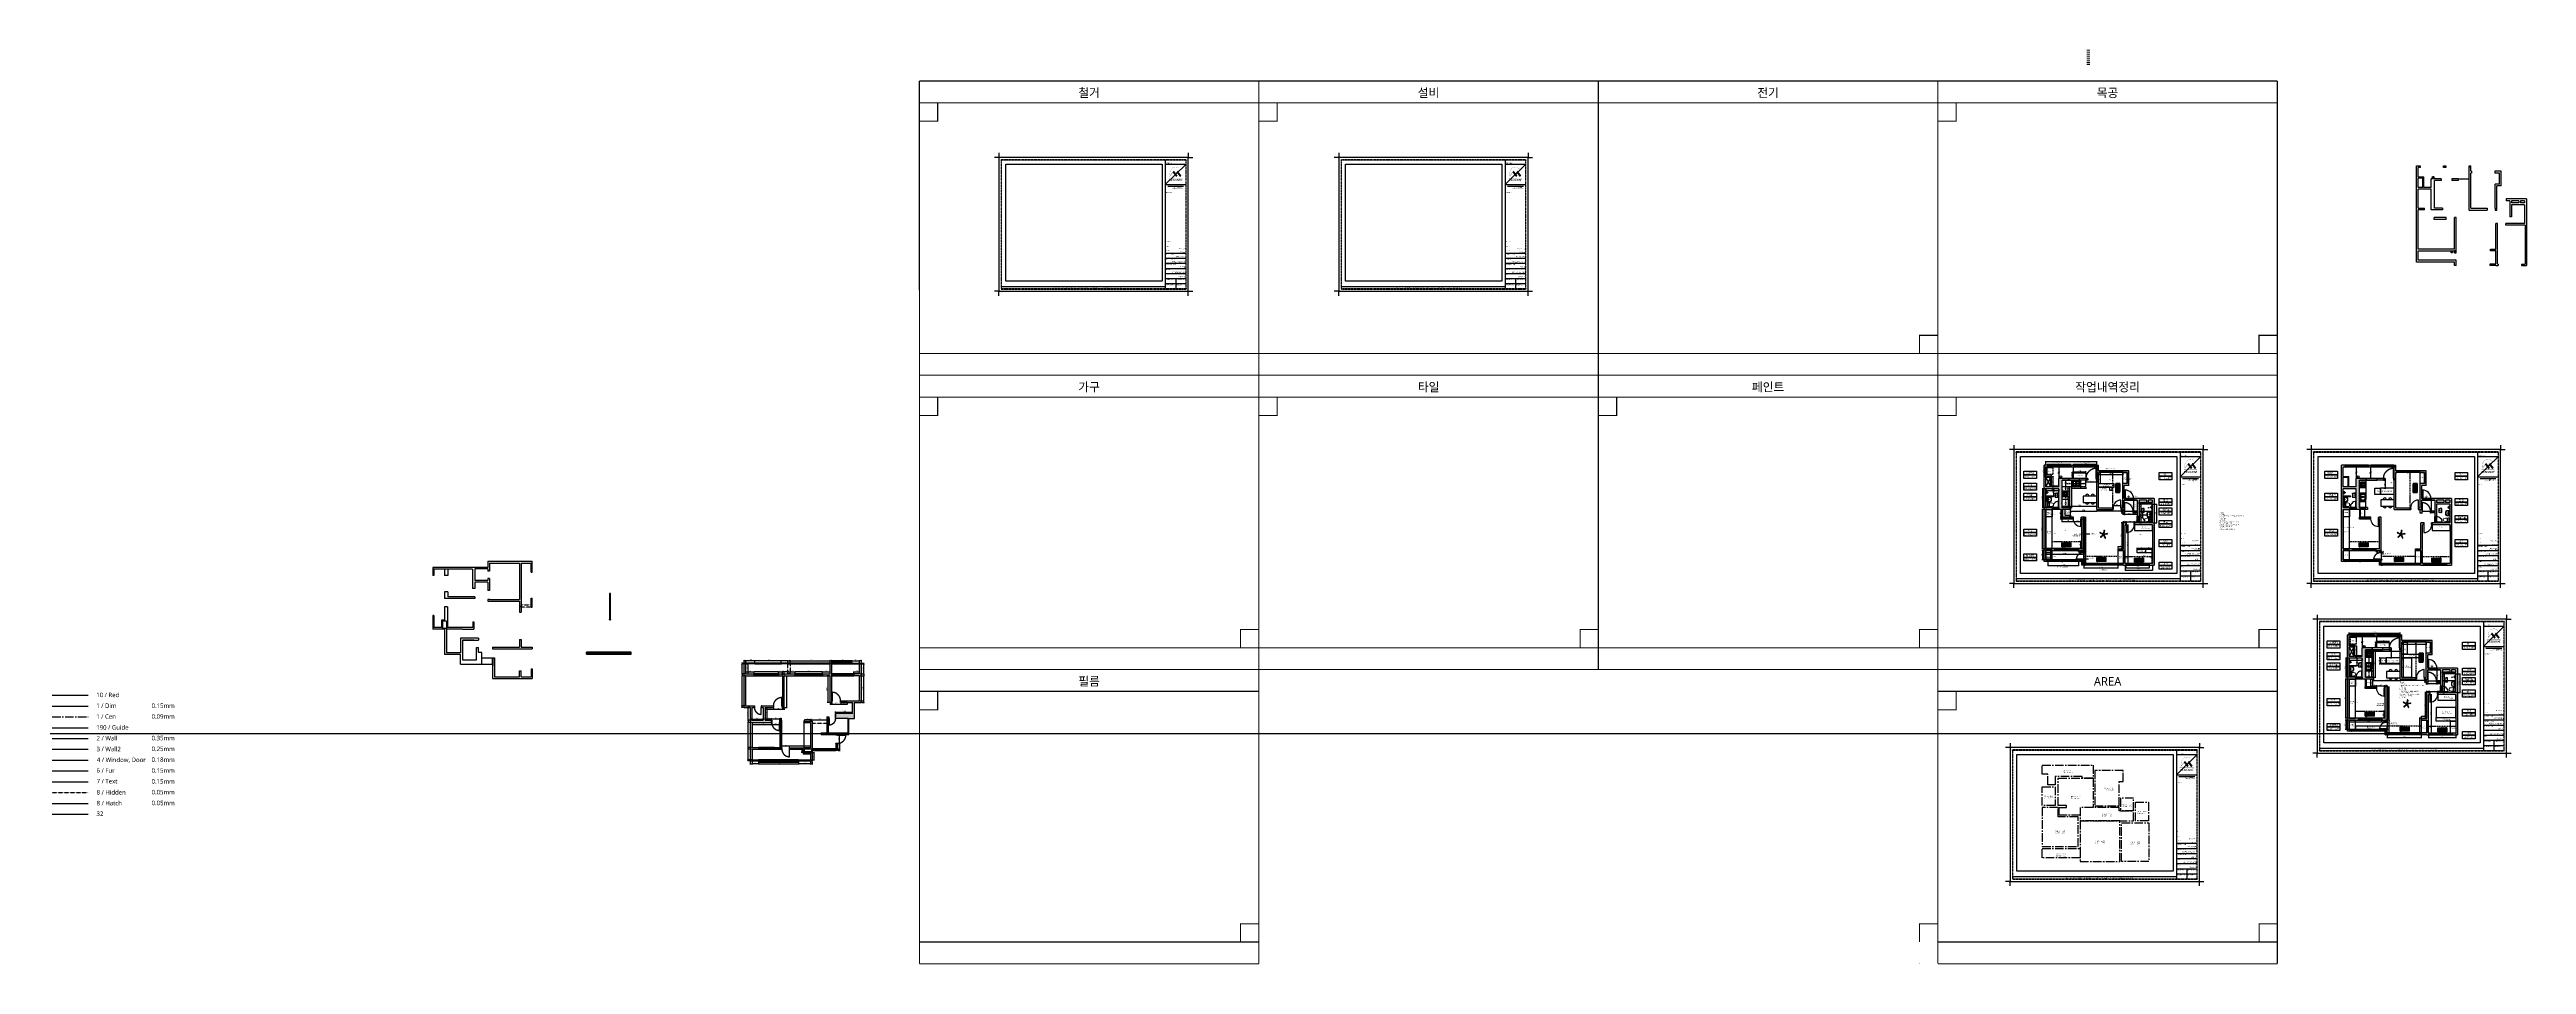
# Model space of a CAD drawing. Header units: millimetres. Extents: x 0 to 460473, y -68369 to 85219.
# Drawn here: x 0 to 274740, y -16312 to 85219 of the extents above; entities that cross this region are included whole.
import ezdxf
from ezdxf.enums import TextEntityAlignment as Align

# ---------------------------------------------------------------- set-up
doc = ezdxf.new("R2010")
doc.units = ezdxf.units.MM
doc.header["$LTSCALE"] = 50
for name, pattern in [('CENTER2', [28.575, 19.05, -3.175, 3.175, -3.175]), ('DOT', [0.25, 0, -0.25]), ('HIDDEN2', [0.1875, 0.125, -0.0625])]:
    doc.linetypes.add(name, pattern=pattern)
for name, color, linetype in [('#FUR_제작', 6, 'Continuous'), ('#욕실', 252, 'Continuous'), ('06-FUR', 6, 'Continuous'), ('_LIBR', 4, 'Continuous'), ('cen', 1, 'CENTER2'), ('CO-FURB-DN', 9, 'Continuous'), ('DIM', 7, 'Continuous'), ('FORM(YOURNAME)-11', 1, 'Continuous'), ('fur', 6, 'Continuous'), ('fur ha', 32, 'Continuous'), ('ha', 8, 'Continuous'), ('hid', 8, 'HIDDEN2'), ('red', 10, 'Continuous'), ('text', 7, 'Continuous'), ('wall', 2, 'Continuous'), ('wall2', 3, 'Continuous'), ('WID', 4, 'Continuous'), ('win', 4, 'Continuous'), ('설비', 140, 'Continuous')]:
    doc.layers.add(name, color=color, linetype=linetype)
doc.layers.add('00', color=7, linetype='Continuous', lineweight=0)
doc.layers.add('purge', color=190, linetype='Continuous', plot=False)
doc.styles.add('DH-TEXT', font='')
doc.styles.add('N 맑은고딕', font='malgun.ttf')
doc.styles.add('NEW 맑은고딕', font='malgun.ttf')
doc.styles.get("Standard").update_dxf_attribs({"font": 'arial.ttf'})
doc.styles.add('YOURNAME', font='')
doc.styles.add('맑은 고딕', font='malgun.ttf')
doc.styles.add('맑은고딕', font='malgun.ttf')
doc.styles.get('DH-TEXT').set_extended_font_data('HY울릉도L')
doc.styles.get('YOURNAME').set_extended_font_data('HYwulM')
doc.dimstyles.new('DH IN40', dxfattribs={"dimscale": 40, "dimtxt": 2.5, "dimasz": 1, "dimexe": 1.5, "dimexo": 1.5, "dimtad": 1, "dimdec": 7, "dimlunit": 6, "dimtxsty": '맑은 고딕', "dimblk": 'ARCHTICK', "dimcen": 2.5, "dimclrd": 256, "dimclre": 256, "dimclrt": 256, "dimadec": 0, "dimazin": 0, "dimtfac": 1, "dimtdec": 7, "dimtix": 1, "dimtmove": 0, "dimatfit": 3, "dimldrblk": 'ARCHTICK', "dimfxl": 1, "dimtfillclr": 1, "dimlwd": -1, "dimlwe": -1, "dimarcsym": 0})
pattern_1 = [(0, (0, 0), (0, 600), [])]
pattern_2 = [(90, (0, 0), (-600, 4e-14), [])]

# ---------------------------------------------------------------- blocks, each defined once
blk = doc.blocks.new('*U4')
at = {"layer": 'win', "linetype": 'Continuous'}
blk.add_line((60, 100), (4920, 100), dxfattribs=at)
for points in [[(0, 0), (4980, 0), (4980, 200), (0, 200)], [(0, 0), (60, 0), (60, 200), (0, 200)], [(4980, 0), (4920, 0), (4920, 200), (4980, 200)]]:
    blk.add_lwpolyline(points, close=True, dxfattribs=at)
blk = doc.blocks.new('*U5')
at = {"layer": 'win', "linetype": 'Continuous'}
blk.add_line((60, 150), (2890, 150), dxfattribs=at)
for points in [[(0, 100), (2950, 100), (2950, 200), (0, 200)], [(0, 100), (60, 100), (60, 200), (0, 200)], [(2950, 100), (2890, 100), (2890, 200), (2950, 200)]]:
    blk.add_lwpolyline(points, close=True, dxfattribs=at)
blk = doc.blocks.new('*U7')
at = {"layer": 'win', "linetype": 'Continuous'}
blk.add_line((60, 150), (4375, 150), dxfattribs=at)
for points in [[(0, 100), (4435, 100), (4435, 200), (0, 200)], [(0, 100), (60, 100), (60, 200), (0, 200)], [(4435, 100), (4375, 100), (4375, 200), (4435, 200)]]:
    blk.add_lwpolyline(points, close=True, dxfattribs=at)
blk = doc.blocks.new('*U6')
at = {"layer": 'win', "linetype": 'Continuous'}
blk.add_line((60, 100), (2140, 100), dxfattribs=at)
for points in [[(0, 0), (2200, 0), (2200, 200), (0, 200)], [(0, 0), (60, 0), (60, 200), (0, 200)], [(2200, 0), (2140, 0), (2140, 200), (2200, 200)]]:
    blk.add_lwpolyline(points, close=True, dxfattribs=at)
blk = doc.blocks.new('*U8')
at = {"layer": 'win', "linetype": 'Continuous'}
blk.add_line((60, 150), (4390, 150), dxfattribs=at)
for points in [[(0, 100), (4450, 100), (4450, 200), (0, 200)], [(0, 100), (60, 100), (60, 200), (0, 200)], [(4450, 100), (4390, 100), (4390, 200), (4450, 200)]]:
    blk.add_lwpolyline(points, close=True, dxfattribs=at)
blk = doc.blocks.new('*U63')
at = {"layer": 'win', "linetype": 'Continuous'}
blk.add_line((60, 125), (2140, 125), dxfattribs=at)
for points in [[(0, 50), (2200, 50), (2200, 200), (0, 200)], [(0, 50), (60, 50), (60, 200), (0, 200)], [(2200, 50), (2140, 50), (2140, 200), (2200, 200)]]:
    blk.add_lwpolyline(points, close=True, dxfattribs=at)
blk = doc.blocks.new('*U57')
at = {"layer": 'win', "linetype": 'Continuous', "transparency": 33554687}
for points in [[(0, 200), (0, -50), (40, -50), (40, 160), (30, 160), (30, 200)], [(30, 1070), (30, 200), (70, 200), (70, 1070)], [(930, 200), (930, -50), (890, -50), (890, 160), (900, 160), (900, 200)]]:
    blk.add_lwpolyline(points, close=True, dxfattribs=at)
at = {"layer": 'win', "linetype": 'CENTER2', "ltscale": 20, "transparency": 33554687}
blk.add_arc((30, 200), 870, 0, 90, dxfattribs=at)
blk = doc.blocks.new('*U58')
at = {"layer": 'win', "linetype": 'Continuous', "transparency": 33554687}
for points in [[(0, 200), (0, 0), (40, 0), (40, 160), (30, 160), (30, 200)], [(30, 1140), (30, 200), (70, 200), (70, 1140)], [(1000, 200), (1000, 0), (960, 0), (960, 160), (970, 160), (970, 200)]]:
    blk.add_lwpolyline(points, close=True, dxfattribs=at)
at = {"layer": 'win', "linetype": 'CENTER2', "ltscale": 20, "transparency": 33554687}
blk.add_arc((30, 200), 940, 0, 90, dxfattribs=at)
blk = doc.blocks.new('*U59')
at = {"layer": 'win', "linetype": 'Continuous', "transparency": 33554687}
for points in [[(0, 200), (0, 0), (40, 0), (40, 160), (30, 160), (30, 200)], [(30, 960), (30, 200), (70, 200), (70, 960)], [(820, 200), (820, 0), (780, 0), (780, 160), (790, 160), (790, 200)]]:
    blk.add_lwpolyline(points, close=True, dxfattribs=at)
at = {"layer": 'win', "linetype": 'CENTER2', "ltscale": 20, "transparency": 33554687}
blk.add_arc((30, 200), 760, 0, 90, dxfattribs=at)
blk = doc.blocks.new('*U60')
at = {"layer": 'win', "linetype": 'Continuous'}
blk.add_line((60, 100), (2970, 100), dxfattribs=at)
for points in [[(0, 0), (3030, 0), (3030, 200), (0, 200)], [(0, 0), (60, 0), (60, 200), (0, 200)], [(3030, 0), (2970, 0), (2970, 200), (3030, 200)]]:
    blk.add_lwpolyline(points, close=True, dxfattribs=at)
blk = doc.blocks.new('*U61')
at = {"layer": 'win', "linetype": 'Continuous'}
blk.add_line((60, 100), (2640, 100), dxfattribs=at)
for points in [[(0, 0), (2700, 0), (2700, 200), (0, 200)], [(0, 0), (60, 0), (60, 200), (0, 200)], [(2700, 0), (2640, 0), (2640, 200), (2700, 200)]]:
    blk.add_lwpolyline(points, close=True, dxfattribs=at)
blk = doc.blocks.new('*U62')
at = {"layer": 'win', "linetype": 'Continuous'}
blk.add_line((60, 100), (2360, 100), dxfattribs=at)
for points in [[(0, 0), (2420, 0), (2420, 200), (0, 200)], [(0, 0), (60, 0), (60, 200), (0, 200)], [(2420, 0), (2360, 0), (2360, 200), (2420, 200)]]:
    blk.add_lwpolyline(points, close=True, dxfattribs=at)
blk = doc.blocks.new('*U74')
at = {"layer": 'win', "linetype": 'Continuous', "transparency": 33554687}
for points in [[(0, 200), (0, 0), (40, 0), (40, 160), (30, 160), (30, 200)], [(30, 930), (30, 200), (70, 200), (70, 930)], [(790, 200), (790, 0), (750, 0), (750, 160), (760, 160), (760, 200)]]:
    blk.add_lwpolyline(points, close=True, dxfattribs=at)
at = {"layer": 'win', "linetype": 'CENTER2', "ltscale": 20, "transparency": 33554687}
blk.add_arc((30, 200), 730, 0, 90, dxfattribs=at)
blk = doc.blocks.new('*U55')
at = {"layer": 'win', "linetype": 'Continuous', "transparency": 33554687}
for points in [[(0, 200), (0, 45), (40, 45), (40, 160), (30, 160), (30, 200)], [(30, 1035), (30, 200), (70, 200), (70, 1035)], [(895, 200), (895, 45), (855, 45), (855, 160), (865, 160), (865, 200)]]:
    blk.add_lwpolyline(points, close=True, dxfattribs=at)
at = {"layer": 'win', "linetype": 'CENTER2', "ltscale": 20, "transparency": 33554687}
blk.add_arc((30, 200), 835, 0, 90, dxfattribs=at)
blk = doc.blocks.new('*U56')
at = {"layer": 'win', "linetype": 'Continuous'}
blk.add_line((60, 97.5), (1745, 97.5), dxfattribs=at)
for points in [[(0, -5), (1805, -5), (1805, 200), (0, 200)], [(0, -5), (60, -5), (60, 200), (0, 200)], [(1805, -5), (1745, -5), (1745, 200), (1805, 200)]]:
    blk.add_lwpolyline(points, close=True, dxfattribs=at)
blk = doc.blocks.new('_ArchTick')
at = {"color": 0, "linetype": 'ByBlock', "const_width": 0.15}
blk.add_lwpolyline([(-0.5, -0.5), (0.5, 0.5)], dxfattribs=at)
blk = doc.blocks.new('*D122')
at = {"layer": 'Defpoints', "color": 0, "transparency": 16777216}
for p in [(76120, 18291), (76120, 16411), (76275, 16411)]:
    blk.add_point(p, dxfattribs=at)
at = {"layer": 'text', "transparency": 16777216}
for p, q in [((76180, 18291), (76335, 18291)), ((76275, 18291), (76275, 16411)), ((76180, 16411), (76335, 16411))]:
    blk.add_line(p, q, dxfattribs=at)
at = {"layer": 'text', "transparency": 16777216, "xscale": 40, "yscale": 40, "zscale": 40}
for p, rotation in [((76275, 18291), 89.99999999999997), ((76275, 16411), 270)]:
    blk.add_blockref('_ArchTick', p, dxfattribs=dict(at, rotation=rotation))
at = {"layer": 'text', "transparency": 16777216, "insert": (76360, 17351), "char_height": 100, "attachment_point": 5, "rotation": 270, "style": '맑은 고딕'}
blk.add_mtext('1,880', dxfattribs=at)
blk = doc.blocks.new('*D123')
at = {"layer": 'Defpoints', "color": 0, "transparency": 16777216}
for p in [(77155, 18711), (77320, 18911), (77320, 18711)]:
    blk.add_point(p, dxfattribs=at)
at = {"layer": 'text', "transparency": 16777216}
for p, q in [((77260, 18911), (77095, 18911)), ((77260, 18711), (77095, 18711)), ((77155, 18911), (77155, 18951)), ((77155, 18911), (77155, 18711)), ((77155, 18711), (77155, 18671))]:
    blk.add_line(p, q, dxfattribs=at)
at = {"layer": 'text', "transparency": 16777216, "xscale": 40, "yscale": 40, "zscale": 40}
for p, rotation in [((77155, 18911), 270), ((77155, 18711), 89.99999999999997)]:
    blk.add_blockref('_ArchTick', p, dxfattribs=dict(at, rotation=rotation))
at = {"layer": 'text', "transparency": 16777216, "insert": (77231, 18811), "char_height": 100, "attachment_point": 5, "rotation": 270, "style": '맑은 고딕'}
blk.add_mtext('200', dxfattribs=at)
blk = doc.blocks.new('*D124')
at = {"layer": 'Defpoints', "color": 0, "transparency": 16777216}
for p in [(70519, 20881), (70850, 20881), (70950, 21081)]:
    blk.add_point(p, dxfattribs=at)
at = {"layer": 'text', "transparency": 16777216}
for p, q in [((70890, 21081), (70459, 21081)), ((70790, 20881), (70459, 20881)), ((70519, 21081), (70519, 21121)), ((70519, 21081), (70519, 20881)), ((70519, 20881), (70519, 20841))]:
    blk.add_line(p, q, dxfattribs=at)
at = {"layer": 'text', "transparency": 16777216, "xscale": 40, "yscale": 40, "zscale": 40}
for p, rotation in [((70519, 21081), 270), ((70519, 20881), 89.99999999999997)]:
    blk.add_blockref('_ArchTick', p, dxfattribs=dict(at, rotation=rotation))
at = {"layer": 'text', "transparency": 16777216, "insert": (70595, 20981), "char_height": 100, "attachment_point": 5, "rotation": 270, "style": '맑은 고딕'}
blk.add_mtext('200', dxfattribs=at)
blk = doc.blocks.new('*D125')
at = {"layer": 'Defpoints', "color": 0, "transparency": 16777216}
for p in [(70850, 27756), (70950, 27978), (70950, 27556)]:
    blk.add_point(p, dxfattribs=at)
at = {"layer": 'text', "transparency": 16777216}
for p, q in [((70850, 27978), (70810, 27978)), ((70850, 27816), (70850, 28038)), ((70850, 27978), (70950, 27978)), ((70950, 27616), (70950, 28038)), ((70950, 27978), (70990, 27978))]:
    blk.add_line(p, q, dxfattribs=at)
at = {"layer": 'text', "transparency": 16777216, "xscale": 40, "yscale": 40, "zscale": 40}
blk.add_blockref('_ArchTick', (70850, 27978), dxfattribs=at)
at = {"layer": 'text', "transparency": 16777216, "xscale": 40, "yscale": 40, "zscale": 40, "rotation": 180}
blk.add_blockref('_ArchTick', (70950, 27978), dxfattribs=at)
at = {"layer": 'text', "transparency": 16777216, "insert": (70900, 28055), "char_height": 100, "attachment_point": 5, "style": '맑은 고딕'}
blk.add_mtext('100', dxfattribs=at)
blk = doc.blocks.new('*D126')
at = {"layer": 'Defpoints', "color": 0, "transparency": 16777216}
for p in [(70950, 27556), (72150, 27978), (72150, 27556)]:
    blk.add_point(p, dxfattribs=at)
at = {"layer": 'text', "transparency": 16777216}
for p, q in [((70950, 27616), (70950, 28038)), ((70950, 27978), (72150, 27978)), ((72150, 27616), (72150, 28038))]:
    blk.add_line(p, q, dxfattribs=at)
at = {"layer": 'text', "transparency": 16777216, "xscale": 40, "yscale": 40, "zscale": 40, "rotation": 180}
blk.add_blockref('_ArchTick', (70950, 27978), dxfattribs=at)
at = {"layer": 'text', "transparency": 16777216, "xscale": 40, "yscale": 40, "zscale": 40}
blk.add_blockref('_ArchTick', (72150, 27978), dxfattribs=at)
at = {"layer": 'text', "transparency": 16777216, "insert": (71550, 28063), "char_height": 100, "attachment_point": 5, "style": '맑은 고딕'}
blk.add_mtext('1,200', dxfattribs=at)
blk = doc.blocks.new('*D127')
at = {"layer": 'Defpoints', "color": 0, "transparency": 16777216}
for p in [(72150, 27978), (72150, 27556), (72355, 27556)]:
    blk.add_point(p, dxfattribs=at)
at = {"layer": 'text', "transparency": 16777216}
for p, q in [((72150, 27978), (72110, 27978)), ((72150, 27616), (72150, 28038)), ((72355, 27978), (72150, 27978)), ((72355, 27616), (72355, 28038)), ((72355, 27978), (72395, 27978))]:
    blk.add_line(p, q, dxfattribs=at)
at = {"layer": 'text', "transparency": 16777216, "xscale": 40, "yscale": 40, "zscale": 40}
blk.add_blockref('_ArchTick', (72150, 27978), dxfattribs=at)
at = {"layer": 'text', "transparency": 16777216, "xscale": 40, "yscale": 40, "zscale": 40, "rotation": 180}
blk.add_blockref('_ArchTick', (72355, 27978), dxfattribs=at)
at = {"layer": 'text', "transparency": 16777216, "insert": (72253, 28055), "char_height": 100, "attachment_point": 5, "style": '맑은 고딕'}
blk.add_mtext('205', dxfattribs=at)
blk = doc.blocks.new('*D128')
at = {"layer": 'Defpoints', "color": 0, "transparency": 16777216}
for p in [(72355, 27556), (75105, 27978), (75105, 27556)]:
    blk.add_point(p, dxfattribs=at)
at = {"layer": 'text', "transparency": 16777216}
for p, q in [((72355, 27616), (72355, 28038)), ((72355, 27978), (75105, 27978)), ((75105, 27616), (75105, 28038))]:
    blk.add_line(p, q, dxfattribs=at)
at = {"layer": 'text', "transparency": 16777216, "xscale": 40, "yscale": 40, "zscale": 40, "rotation": 180}
blk.add_blockref('_ArchTick', (72355, 27978), dxfattribs=at)
at = {"layer": 'text', "transparency": 16777216, "xscale": 40, "yscale": 40, "zscale": 40}
blk.add_blockref('_ArchTick', (75105, 27978), dxfattribs=at)
at = {"layer": 'text', "transparency": 16777216, "insert": (73730, 28063), "char_height": 100, "attachment_point": 5, "style": '맑은 고딕'}
blk.add_mtext('2,750', dxfattribs=at)
blk = doc.blocks.new('*D129')
at = {"layer": 'Defpoints', "color": 0, "transparency": 16777216}
for p in [(70519, 27556), (70850, 27756), (70950, 27556)]:
    blk.add_point(p, dxfattribs=at)
at = {"layer": 'text', "transparency": 16777216}
for p, q in [((70790, 27756), (70459, 27756)), ((70890, 27556), (70459, 27556)), ((70519, 27756), (70519, 27796)), ((70519, 27756), (70519, 27556)), ((70519, 27556), (70519, 27516))]:
    blk.add_line(p, q, dxfattribs=at)
at = {"layer": 'text', "transparency": 16777216, "xscale": 40, "yscale": 40, "zscale": 40}
for p, rotation in [((70519, 27756), 270), ((70519, 27556), 89.99999999999997)]:
    blk.add_blockref('_ArchTick', p, dxfattribs=dict(at, rotation=rotation))
at = {"layer": 'text', "transparency": 16777216, "insert": (70595, 27656), "char_height": 100, "attachment_point": 5, "rotation": 270, "style": '맑은 고딕'}
blk.add_mtext('200', dxfattribs=at)
blk = doc.blocks.new('*D130')
at = {"layer": 'Defpoints', "color": 0, "transparency": 16777216}
for p in [(70519, 27556), (70950, 27556), (70850, 26861)]:
    blk.add_point(p, dxfattribs=at)
at = {"layer": 'text', "transparency": 16777216}
for p, q in [((70890, 27556), (70459, 27556)), ((70519, 26861), (70519, 27556)), ((70790, 26861), (70459, 26861))]:
    blk.add_line(p, q, dxfattribs=at)
at = {"layer": 'text', "transparency": 16777216, "xscale": 40, "yscale": 40, "zscale": 40}
for p, rotation in [((70519, 27556), 89.99999999999997), ((70519, 26861), 270)]:
    blk.add_blockref('_ArchTick', p, dxfattribs=dict(at, rotation=rotation))
at = {"layer": 'text', "transparency": 16777216, "insert": (70595, 27209), "char_height": 100, "attachment_point": 5, "rotation": 270, "style": '맑은 고딕'}
blk.add_mtext('695', dxfattribs=at)
blk = doc.blocks.new('*D131')
at = {"layer": 'Defpoints', "color": 0, "transparency": 16777216}
for p in [(70850, 26861), (70519, 22411), (70850, 22411)]:
    blk.add_point(p, dxfattribs=at)
at = {"layer": 'text', "transparency": 16777216}
for p, q in [((70790, 26861), (70459, 26861)), ((70519, 26861), (70519, 22411)), ((70790, 22411), (70459, 22411))]:
    blk.add_line(p, q, dxfattribs=at)
at = {"layer": 'text', "transparency": 16777216, "xscale": 40, "yscale": 40, "zscale": 40}
for p, rotation in [((70519, 26861), 89.99999999999997), ((70519, 22411), 270)]:
    blk.add_blockref('_ArchTick', p, dxfattribs=dict(at, rotation=rotation))
at = {"layer": 'text', "transparency": 16777216, "insert": (70604, 24636), "char_height": 100, "attachment_point": 5, "rotation": 270, "style": '맑은 고딕'}
blk.add_mtext('4,450', dxfattribs=at)
blk = doc.blocks.new('*D132')
at = {"layer": 'Defpoints', "color": 0, "transparency": 16777216}
for p in [(70519, 22411), (70850, 22411), (70950, 21081)]:
    blk.add_point(p, dxfattribs=at)
at = {"layer": 'text', "transparency": 16777216}
for p, q in [((70790, 22411), (70459, 22411)), ((70519, 21081), (70519, 22411)), ((70890, 21081), (70459, 21081))]:
    blk.add_line(p, q, dxfattribs=at)
at = {"layer": 'text', "transparency": 16777216, "xscale": 40, "yscale": 40, "zscale": 40}
for p, rotation in [((70519, 22411), 89.99999999999997), ((70519, 21081), 270)]:
    blk.add_blockref('_ArchTick', p, dxfattribs=dict(at, rotation=rotation))
at = {"layer": 'text', "transparency": 16777216, "insert": (70604, 21746), "char_height": 100, "attachment_point": 5, "rotation": 270, "style": '맑은 고딕'}
blk.add_mtext('1,330', dxfattribs=at)
blk = doc.blocks.new('*D133')
at = {"layer": 'Defpoints', "color": 0, "transparency": 16777216}
for p in [(75105, 27978), (75105, 27556), (75355, 27576)]:
    blk.add_point(p, dxfattribs=at)
at = {"layer": 'text', "transparency": 16777216}
for p, q in [((75105, 27978), (75065, 27978)), ((75105, 27616), (75105, 28038)), ((75355, 27978), (75105, 27978)), ((75355, 27636), (75355, 28038)), ((75355, 27978), (75395, 27978))]:
    blk.add_line(p, q, dxfattribs=at)
at = {"layer": 'text', "transparency": 16777216, "xscale": 40, "yscale": 40, "zscale": 40}
blk.add_blockref('_ArchTick', (75105, 27978), dxfattribs=at)
at = {"layer": 'text', "transparency": 16777216, "xscale": 40, "yscale": 40, "zscale": 40, "rotation": 180}
blk.add_blockref('_ArchTick', (75355, 27978), dxfattribs=at)
at = {"layer": 'text', "transparency": 16777216, "insert": (75230, 28055), "char_height": 100, "attachment_point": 5, "style": '맑은 고딕'}
blk.add_mtext('250', dxfattribs=at)
blk = doc.blocks.new('*D134')
at = {"layer": 'Defpoints', "color": 0, "transparency": 16777216}
for p in [(75355, 27576), (76775, 27978), (76775, 27756)]:
    blk.add_point(p, dxfattribs=at)
at = {"layer": 'text', "transparency": 16777216}
for p, q in [((75355, 27636), (75355, 28038)), ((75355, 27978), (76775, 27978)), ((76775, 27816), (76775, 28038))]:
    blk.add_line(p, q, dxfattribs=at)
at = {"layer": 'text', "transparency": 16777216, "xscale": 40, "yscale": 40, "zscale": 40, "rotation": 180}
blk.add_blockref('_ArchTick', (75355, 27978), dxfattribs=at)
at = {"layer": 'text', "transparency": 16777216, "xscale": 40, "yscale": 40, "zscale": 40}
blk.add_blockref('_ArchTick', (76775, 27978), dxfattribs=at)
at = {"layer": 'text', "transparency": 16777216, "insert": (76065, 28063), "char_height": 100, "attachment_point": 5, "style": '맑은 고딕'}
blk.add_mtext('1,420', dxfattribs=at)
blk = doc.blocks.new('*D135')
at = {"layer": 'Defpoints', "color": 0, "transparency": 16777216}
for p in [(76775, 28436), (76975, 28652), (76975, 28236)]:
    blk.add_point(p, dxfattribs=at)
at = {"layer": 'text', "transparency": 16777216}
for p, q in [((76775, 28652), (76735, 28652)), ((76775, 28496), (76775, 28712)), ((76775, 28652), (76975, 28652)), ((76975, 28296), (76975, 28712)), ((76975, 28652), (77015, 28652))]:
    blk.add_line(p, q, dxfattribs=at)
at = {"layer": 'text', "transparency": 16777216, "xscale": 40, "yscale": 40, "zscale": 40}
blk.add_blockref('_ArchTick', (76775, 28652), dxfattribs=at)
at = {"layer": 'text', "transparency": 16777216, "xscale": 40, "yscale": 40, "zscale": 40, "rotation": 180}
blk.add_blockref('_ArchTick', (76975, 28652), dxfattribs=at)
at = {"layer": 'text', "transparency": 16777216, "insert": (76875, 28729), "char_height": 100, "attachment_point": 5, "style": '맑은 고딕'}
blk.add_mtext('200', dxfattribs=at)
blk = doc.blocks.new('*D136')
at = {"layer": 'Defpoints', "color": 0, "transparency": 16777216}
for p in [(76975, 28236), (80305, 28652), (80305, 28236)]:
    blk.add_point(p, dxfattribs=at)
at = {"layer": 'text', "transparency": 16777216}
for p, q in [((76975, 28296), (76975, 28712)), ((76975, 28652), (80305, 28652)), ((80305, 28296), (80305, 28712))]:
    blk.add_line(p, q, dxfattribs=at)
at = {"layer": 'text', "transparency": 16777216, "xscale": 40, "yscale": 40, "zscale": 40, "rotation": 180}
blk.add_blockref('_ArchTick', (76975, 28652), dxfattribs=at)
at = {"layer": 'text', "transparency": 16777216, "xscale": 40, "yscale": 40, "zscale": 40}
blk.add_blockref('_ArchTick', (80305, 28652), dxfattribs=at)
at = {"layer": 'text', "transparency": 16777216, "insert": (78640, 28737), "char_height": 100, "attachment_point": 5, "style": '맑은 고딕'}
blk.add_mtext('3,330', dxfattribs=at)
blk = doc.blocks.new('*D137')
at = {"layer": 'Defpoints', "color": 0, "transparency": 16777216}
for p in [(71642, 21081), (71800, 21881), (71800, 21081)]:
    blk.add_point(p, dxfattribs=at)
at = {"layer": 'text', "transparency": 16777216}
for p, q in [((71740, 21881), (71582, 21881)), ((71740, 21081), (71582, 21081)), ((71642, 21881), (71642, 21081))]:
    blk.add_line(p, q, dxfattribs=at)
at = {"layer": 'text', "transparency": 16777216, "xscale": 40, "yscale": 40, "zscale": 40}
for p, rotation in [((71642, 21881), 89.99999999999997), ((71642, 21081), 270)]:
    blk.add_blockref('_ArchTick', p, dxfattribs=dict(at, rotation=rotation))
at = {"layer": 'text', "transparency": 16777216, "insert": (71718, 21481), "char_height": 100, "attachment_point": 5, "rotation": 270, "style": '맑은 고딕'}
blk.add_mtext('800', dxfattribs=at)
blk = doc.blocks.new('*D138')
at = {"layer": 'Defpoints', "color": 0, "transparency": 16777216}
for p in [(76775, 23996), (76775, 23728), (80305, 23996)]:
    blk.add_point(p, dxfattribs=at)
at = {"layer": 'text', "transparency": 16777216}
for p, q in [((76775, 23936), (76775, 23668)), ((80305, 23728), (76775, 23728)), ((80305, 23936), (80305, 23668))]:
    blk.add_line(p, q, dxfattribs=at)
at = {"layer": 'text', "transparency": 16777216, "xscale": 40, "yscale": 40, "zscale": 40, "rotation": 180}
blk.add_blockref('_ArchTick', (76775, 23728), dxfattribs=at)
at = {"layer": 'text', "transparency": 16777216, "xscale": 40, "yscale": 40, "zscale": 40}
blk.add_blockref('_ArchTick', (80305, 23728), dxfattribs=at)
at = {"layer": 'text', "transparency": 16777216, "insert": (78540, 23813), "char_height": 100, "attachment_point": 5, "style": '맑은 고딕'}
blk.add_mtext('3,530', dxfattribs=at)
blk = doc.blocks.new('*D139')
at = {"layer": 'Defpoints', "color": 0, "transparency": 16777216}
for p in [(77320, 19170), (77320, 18911), (80305, 18911)]:
    blk.add_point(p, dxfattribs=at)
at = {"layer": 'text', "transparency": 16777216}
for p, q in [((77320, 18971), (77320, 19230)), ((80305, 19170), (77320, 19170)), ((80305, 18971), (80305, 19230))]:
    blk.add_line(p, q, dxfattribs=at)
at = {"layer": 'text', "transparency": 16777216, "xscale": 40, "yscale": 40, "zscale": 40, "rotation": 180}
blk.add_blockref('_ArchTick', (77320, 19170), dxfattribs=at)
at = {"layer": 'text', "transparency": 16777216, "xscale": 40, "yscale": 40, "zscale": 40}
blk.add_blockref('_ArchTick', (80305, 19170), dxfattribs=at)
at = {"layer": 'text', "transparency": 16777216, "insert": (78813, 19255), "char_height": 100, "attachment_point": 5, "style": '맑은 고딕'}
blk.add_mtext('2,985', dxfattribs=at)
blk = doc.blocks.new('*D140')
at = {"layer": 'Defpoints', "color": 0, "transparency": 16777216}
for p in [(77520, 15626), (80305, 15626), (80305, 15174)]:
    blk.add_point(p, dxfattribs=at)
at = {"layer": 'text', "transparency": 16777216}
for p, q in [((77520, 15566), (77520, 15114)), ((77520, 15174), (80305, 15174)), ((80305, 15566), (80305, 15114))]:
    blk.add_line(p, q, dxfattribs=at)
at = {"layer": 'text', "transparency": 16777216, "xscale": 40, "yscale": 40, "zscale": 40, "rotation": 180}
blk.add_blockref('_ArchTick', (77520, 15174), dxfattribs=at)
at = {"layer": 'text', "transparency": 16777216, "xscale": 40, "yscale": 40, "zscale": 40}
blk.add_blockref('_ArchTick', (80305, 15174), dxfattribs=at)
at = {"layer": 'text', "transparency": 16777216, "insert": (78913, 15259), "char_height": 100, "attachment_point": 5, "style": '맑은 고딕'}
blk.add_mtext('2,785', dxfattribs=at)
blk = doc.blocks.new('*D141')
at = {"layer": 'Defpoints', "color": 0, "transparency": 16777216}
for p in [(80305, 15626), (80305, 15174), (80505, 15626)]:
    blk.add_point(p, dxfattribs=at)
at = {"layer": 'text', "transparency": 16777216}
for p, q in [((80305, 15174), (80265, 15174)), ((80305, 15566), (80305, 15114)), ((80505, 15174), (80305, 15174)), ((80505, 15566), (80505, 15114)), ((80505, 15174), (80545, 15174))]:
    blk.add_line(p, q, dxfattribs=at)
at = {"layer": 'text', "transparency": 16777216, "xscale": 40, "yscale": 40, "zscale": 40}
blk.add_blockref('_ArchTick', (80305, 15174), dxfattribs=at)
at = {"layer": 'text', "transparency": 16777216, "xscale": 40, "yscale": 40, "zscale": 40, "rotation": 180}
blk.add_blockref('_ArchTick', (80505, 15174), dxfattribs=at)
at = {"layer": 'text', "transparency": 16777216, "insert": (80405, 15251), "char_height": 100, "attachment_point": 5, "style": '맑은 고딕'}
blk.add_mtext('200', dxfattribs=at)
blk = doc.blocks.new('*D142')
at = {"layer": 'Defpoints', "color": 0, "transparency": 16777216}
for p in [(80505, 15626), (81605, 15626), (81605, 15174)]:
    blk.add_point(p, dxfattribs=at)
at = {"layer": 'text', "transparency": 16777216}
for p, q in [((80505, 15566), (80505, 15114)), ((80505, 15174), (81605, 15174)), ((81605, 15566), (81605, 15114))]:
    blk.add_line(p, q, dxfattribs=at)
at = {"layer": 'text', "transparency": 16777216, "xscale": 40, "yscale": 40, "zscale": 40, "rotation": 180}
blk.add_blockref('_ArchTick', (80505, 15174), dxfattribs=at)
at = {"layer": 'text', "transparency": 16777216, "xscale": 40, "yscale": 40, "zscale": 40}
blk.add_blockref('_ArchTick', (81605, 15174), dxfattribs=at)
at = {"layer": 'text', "transparency": 16777216, "insert": (81055, 15259), "char_height": 100, "attachment_point": 5, "style": '맑은 고딕'}
blk.add_mtext('1,100', dxfattribs=at)
blk = doc.blocks.new('*D143')
at = {"layer": 'Defpoints', "color": 0, "transparency": 16777216}
for p in [(81605, 15626), (81705, 15426), (81705, 15174)]:
    blk.add_point(p, dxfattribs=at)
at = {"layer": 'text', "transparency": 16777216}
for p, q in [((81605, 15174), (81565, 15174)), ((81605, 15566), (81605, 15114)), ((81605, 15174), (81705, 15174)), ((81705, 15366), (81705, 15114)), ((81705, 15174), (81745, 15174))]:
    blk.add_line(p, q, dxfattribs=at)
at = {"layer": 'text', "transparency": 16777216, "xscale": 40, "yscale": 40, "zscale": 40}
blk.add_blockref('_ArchTick', (81605, 15174), dxfattribs=at)
at = {"layer": 'text', "transparency": 16777216, "xscale": 40, "yscale": 40, "zscale": 40, "rotation": 180}
blk.add_blockref('_ArchTick', (81705, 15174), dxfattribs=at)
at = {"layer": 'text', "transparency": 16777216, "insert": (81655, 15251), "char_height": 100, "attachment_point": 5, "style": '맑은 고딕'}
blk.add_mtext('100', dxfattribs=at)
blk = doc.blocks.new('*D144')
at = {"layer": 'Defpoints', "color": 0, "transparency": 16777216}
for p in [(72000, 18081), (72000, 17861), (72200, 18281)]:
    blk.add_point(p, dxfattribs=at)
at = {"layer": 'text', "transparency": 16777216}
for p, q in [((72000, 17861), (71960, 17861)), ((72000, 18021), (72000, 17801)), ((72200, 17861), (72000, 17861)), ((72200, 18221), (72200, 17801)), ((72200, 17861), (72240, 17861))]:
    blk.add_line(p, q, dxfattribs=at)
at = {"layer": 'text', "transparency": 16777216, "xscale": 40, "yscale": 40, "zscale": 40}
blk.add_blockref('_ArchTick', (72000, 17861), dxfattribs=at)
at = {"layer": 'text', "transparency": 16777216, "xscale": 40, "yscale": 40, "zscale": 40, "rotation": 180}
blk.add_blockref('_ArchTick', (72200, 17861), dxfattribs=at)
at = {"layer": 'text', "transparency": 16777216, "insert": (72100, 17937), "char_height": 100, "attachment_point": 5, "style": '맑은 고딕'}
blk.add_mtext('200', dxfattribs=at)
blk = doc.blocks.new('*D145')
at = {"layer": 'Defpoints', "color": 0, "transparency": 16777216}
for p in [(77155, 17711), (77320, 18711), (77320, 17711)]:
    blk.add_point(p, dxfattribs=at)
at = {"layer": 'text', "transparency": 16777216}
for p, q in [((77260, 18711), (77095, 18711)), ((77260, 17711), (77095, 17711)), ((77155, 18711), (77155, 17711))]:
    blk.add_line(p, q, dxfattribs=at)
at = {"layer": 'text', "transparency": 16777216, "xscale": 40, "yscale": 40, "zscale": 40}
for p, rotation in [((77155, 18711), 89.99999999999997), ((77155, 17711), 270)]:
    blk.add_blockref('_ArchTick', p, dxfattribs=dict(at, rotation=rotation))
at = {"layer": 'text', "transparency": 16777216, "insert": (77240, 18211), "char_height": 100, "attachment_point": 5, "rotation": 270, "style": '맑은 고딕'}
blk.add_mtext('1,000', dxfattribs=at)
blk = doc.blocks.new('*D146')
at = {"layer": 'Defpoints', "color": 0, "transparency": 16777216}
for p in [(77155, 17011), (77320, 17711), (77320, 17011)]:
    blk.add_point(p, dxfattribs=at)
at = {"layer": 'text', "transparency": 16777216}
for p, q in [((77260, 17711), (77095, 17711)), ((77260, 17011), (77095, 17011)), ((77155, 17711), (77155, 17011))]:
    blk.add_line(p, q, dxfattribs=at)
at = {"layer": 'text', "transparency": 16777216, "xscale": 40, "yscale": 40, "zscale": 40}
for p, rotation in [((77155, 17711), 89.99999999999997), ((77155, 17011), 270)]:
    blk.add_blockref('_ArchTick', p, dxfattribs=dict(at, rotation=rotation))
at = {"layer": 'text', "transparency": 16777216, "insert": (77231, 17361), "char_height": 100, "attachment_point": 5, "rotation": 270, "style": '맑은 고딕'}
blk.add_mtext('700', dxfattribs=at)
blk = doc.blocks.new('*D147')
at = {"layer": 'Defpoints', "color": 0, "transparency": 16777216}
for p in [(75125, 21081), (75250, 21701), (75397, 21701)]:
    blk.add_point(p, dxfattribs=at)
at = {"layer": 'text', "transparency": 16777216}
for p, q in [((75185, 21081), (75457, 21081)), ((75310, 21701), (75457, 21701)), ((75397, 21081), (75397, 21701))]:
    blk.add_line(p, q, dxfattribs=at)
at = {"layer": 'text', "transparency": 16777216, "xscale": 40, "yscale": 40, "zscale": 40}
for p, rotation in [((75397, 21701), 89.99999999999997), ((75397, 21081), 270)]:
    blk.add_blockref('_ArchTick', p, dxfattribs=dict(at, rotation=rotation))
at = {"layer": 'text', "transparency": 16777216, "insert": (75473, 21391), "char_height": 100, "attachment_point": 5, "rotation": 270, "style": '맑은 고딕'}
blk.add_mtext('620', dxfattribs=at)
blk = doc.blocks.new('*D148')
at = {"layer": 'Defpoints', "color": 0, "transparency": 16777216}
for p in [(75125, 21081), (75250, 20881), (75397, 20881)]:
    blk.add_point(p, dxfattribs=at)
at = {"layer": 'text', "transparency": 16777216}
for p, q in [((75185, 21081), (75457, 21081)), ((75310, 20881), (75457, 20881)), ((75397, 21081), (75397, 21121)), ((75397, 21081), (75397, 20881)), ((75397, 20881), (75397, 20841))]:
    blk.add_line(p, q, dxfattribs=at)
at = {"layer": 'text', "transparency": 16777216, "xscale": 40, "yscale": 40, "zscale": 40}
for p, rotation in [((75397, 21081), 270), ((75397, 20881), 89.99999999999997)]:
    blk.add_blockref('_ArchTick', p, dxfattribs=dict(at, rotation=rotation))
at = {"layer": 'text', "transparency": 16777216, "insert": (75473, 20981), "char_height": 100, "attachment_point": 5, "rotation": 270, "style": '맑은 고딕'}
blk.add_mtext('200', dxfattribs=at)
blk = doc.blocks.new('*D149')
at = {"layer": 'Defpoints', "color": 0, "transparency": 16777216}
for p in [(75250, 20881), (75397, 19281), (75740, 19281)]:
    blk.add_point(p, dxfattribs=at)
at = {"layer": 'text', "transparency": 16777216}
for p, q in [((75310, 20881), (75457, 20881)), ((75680, 19281), (75337, 19281)), ((75397, 20881), (75397, 19281))]:
    blk.add_line(p, q, dxfattribs=at)
at = {"layer": 'text', "transparency": 16777216, "xscale": 40, "yscale": 40, "zscale": 40}
for p, rotation in [((75397, 20881), 89.99999999999997), ((75397, 19281), 270)]:
    blk.add_blockref('_ArchTick', p, dxfattribs=dict(at, rotation=rotation))
at = {"layer": 'text', "transparency": 16777216, "insert": (75482, 20081), "char_height": 100, "attachment_point": 5, "rotation": 270, "style": '맑은 고딕'}
blk.add_mtext('1,600', dxfattribs=at)
blk = doc.blocks.new('*D150')
at = {"layer": 'Defpoints', "color": 0, "transparency": 16777216}
for p in [(80305, 24196), (80305, 23996), (80721, 24196)]:
    blk.add_point(p, dxfattribs=at)
at = {"layer": 'text', "transparency": 16777216}
for p, q in [((80365, 24196), (80781, 24196)), ((80365, 23996), (80781, 23996)), ((80721, 24196), (80721, 24236)), ((80721, 23996), (80721, 24196)), ((80721, 23996), (80721, 23956))]:
    blk.add_line(p, q, dxfattribs=at)
at = {"layer": 'text', "transparency": 16777216, "xscale": 40, "yscale": 40, "zscale": 40}
for p, rotation in [((80721, 24196), 270), ((80721, 23996), 89.99999999999997)]:
    blk.add_blockref('_ArchTick', p, dxfattribs=dict(at, rotation=rotation))
at = {"layer": 'text', "transparency": 16777216, "insert": (80798, 24096), "char_height": 100, "attachment_point": 5, "rotation": 270, "style": '맑은 고딕'}
blk.add_mtext('200', dxfattribs=at)
blk = doc.blocks.new('*D151')
at = {"layer": 'Defpoints', "color": 0, "transparency": 16777216}
for p in [(80305, 23996), (80505, 23596), (80721, 23996)]:
    blk.add_point(p, dxfattribs=at)
at = {"layer": 'text', "transparency": 16777216}
for p, q in [((80365, 23996), (80781, 23996)), ((80565, 23596), (80781, 23596)), ((80721, 23596), (80721, 23996))]:
    blk.add_line(p, q, dxfattribs=at)
at = {"layer": 'text', "transparency": 16777216, "xscale": 40, "yscale": 40, "zscale": 40}
for p, rotation in [((80721, 23996), 89.99999999999997), ((80721, 23596), 270)]:
    blk.add_blockref('_ArchTick', p, dxfattribs=dict(at, rotation=rotation))
at = {"layer": 'text', "transparency": 16777216, "insert": (80798, 23796), "char_height": 100, "attachment_point": 5, "rotation": 270, "style": '맑은 고딕'}
blk.add_mtext('400', dxfattribs=at)
blk = doc.blocks.new('*D152')
at = {"layer": 'Defpoints', "color": 0, "transparency": 16777216}
for p in [(80505, 23596), (80505, 23346), (80721, 23346)]:
    blk.add_point(p, dxfattribs=at)
at = {"layer": 'text', "transparency": 16777216}
for p, q in [((80565, 23596), (80781, 23596)), ((80565, 23346), (80781, 23346)), ((80721, 23596), (80721, 23636)), ((80721, 23596), (80721, 23346)), ((80721, 23346), (80721, 23306))]:
    blk.add_line(p, q, dxfattribs=at)
at = {"layer": 'text', "transparency": 16777216, "xscale": 40, "yscale": 40, "zscale": 40}
for p, rotation in [((80721, 23596), 270), ((80721, 23346), 89.99999999999997)]:
    blk.add_blockref('_ArchTick', p, dxfattribs=dict(at, rotation=rotation))
at = {"layer": 'text', "transparency": 16777216, "insert": (80798, 23471), "char_height": 100, "attachment_point": 5, "rotation": 270, "style": '맑은 고딕'}
blk.add_mtext('250', dxfattribs=at)
blk = doc.blocks.new('*D153')
at = {"layer": 'Defpoints', "color": 0, "transparency": 16777216}
for p in [(80505, 23346), (80505, 22776), (80721, 22776)]:
    blk.add_point(p, dxfattribs=at)
at = {"layer": 'text', "transparency": 16777216}
for p, q in [((80565, 23346), (80781, 23346)), ((80565, 22776), (80781, 22776)), ((80721, 23346), (80721, 22776))]:
    blk.add_line(p, q, dxfattribs=at)
at = {"layer": 'text', "transparency": 16777216, "xscale": 40, "yscale": 40, "zscale": 40}
for p, rotation in [((80721, 23346), 89.99999999999997), ((80721, 22776), 270)]:
    blk.add_blockref('_ArchTick', p, dxfattribs=dict(at, rotation=rotation))
at = {"layer": 'text', "transparency": 16777216, "insert": (80798, 23061), "char_height": 100, "attachment_point": 5, "rotation": 270, "style": '맑은 고딕'}
blk.add_mtext('570', dxfattribs=at)
blk = doc.blocks.new('*D154')
at = {"layer": 'Defpoints', "color": 0, "transparency": 16777216}
for p in [(80505, 22776), (80721, 22776), (80505, 19746)]:
    blk.add_point(p, dxfattribs=at)
at = {"layer": 'text', "transparency": 16777216}
for p, q in [((80565, 22776), (80781, 22776)), ((80721, 19746), (80721, 22776)), ((80565, 19746), (80781, 19746))]:
    blk.add_line(p, q, dxfattribs=at)
at = {"layer": 'text', "transparency": 16777216, "xscale": 40, "yscale": 40, "zscale": 40}
for p, rotation in [((80721, 22776), 89.99999999999997), ((80721, 19746), 270)]:
    blk.add_blockref('_ArchTick', p, dxfattribs=dict(at, rotation=rotation))
at = {"layer": 'text', "transparency": 16777216, "insert": (80806, 21261), "char_height": 100, "attachment_point": 5, "rotation": 270, "style": '맑은 고딕'}
blk.add_mtext('3,030', dxfattribs=at)
blk = doc.blocks.new('*D155')
at = {"layer": 'Defpoints', "color": 0, "transparency": 16777216}
for p in [(80505, 19746), (80505, 18911), (80721, 18911)]:
    blk.add_point(p, dxfattribs=at)
at = {"layer": 'text', "transparency": 16777216}
for p, q in [((80565, 19746), (80781, 19746)), ((80721, 19746), (80721, 18911)), ((80565, 18911), (80781, 18911))]:
    blk.add_line(p, q, dxfattribs=at)
at = {"layer": 'text', "transparency": 16777216, "xscale": 40, "yscale": 40, "zscale": 40}
for p, rotation in [((80721, 19746), 89.99999999999997), ((80721, 18911), 270)]:
    blk.add_blockref('_ArchTick', p, dxfattribs=dict(at, rotation=rotation))
at = {"layer": 'text', "transparency": 16777216, "insert": (80798, 19329), "char_height": 100, "attachment_point": 5, "rotation": 270, "style": '맑은 고딕'}
blk.add_mtext('835', dxfattribs=at)
blk = doc.blocks.new('*D156')
at = {"layer": 'Defpoints', "color": 0, "transparency": 16777216}
for p in [(72200, 18281), (72200, 17861), (72770, 18081)]:
    blk.add_point(p, dxfattribs=at)
at = {"layer": 'text', "transparency": 16777216}
for p, q in [((72200, 18221), (72200, 17801)), ((72770, 17861), (72200, 17861)), ((72770, 18021), (72770, 17801))]:
    blk.add_line(p, q, dxfattribs=at)
at = {"layer": 'text', "transparency": 16777216, "xscale": 40, "yscale": 40, "zscale": 40, "rotation": 180}
blk.add_blockref('_ArchTick', (72200, 17861), dxfattribs=at)
at = {"layer": 'text', "transparency": 16777216, "xscale": 40, "yscale": 40, "zscale": 40}
blk.add_blockref('_ArchTick', (72770, 17861), dxfattribs=at)
at = {"layer": 'text', "transparency": 16777216, "insert": (72485, 17937), "char_height": 100, "attachment_point": 5, "style": '맑은 고딕'}
blk.add_mtext('570', dxfattribs=at)
blk = doc.blocks.new('*D157')
at = {"layer": 'Defpoints', "color": 0, "transparency": 16777216}
for p in [(72770, 18081), (73770, 18081), (73770, 17861)]:
    blk.add_point(p, dxfattribs=at)
at = {"layer": 'text', "transparency": 16777216}
for p, q in [((72770, 18021), (72770, 17801)), ((72770, 17861), (73770, 17861)), ((73770, 18021), (73770, 17801))]:
    blk.add_line(p, q, dxfattribs=at)
at = {"layer": 'text', "transparency": 16777216, "xscale": 40, "yscale": 40, "zscale": 40, "rotation": 180}
blk.add_blockref('_ArchTick', (72770, 17861), dxfattribs=at)
at = {"layer": 'text', "transparency": 16777216, "xscale": 40, "yscale": 40, "zscale": 40}
blk.add_blockref('_ArchTick', (73770, 17861), dxfattribs=at)
at = {"layer": 'text', "transparency": 16777216, "insert": (73270, 17946), "char_height": 100, "attachment_point": 5, "style": '맑은 고딕'}
blk.add_mtext('1,000', dxfattribs=at)
blk = doc.blocks.new('*D92')
at = {"layer": 'Defpoints', "color": 0, "transparency": 16777216}
for p in [(70950, 21081), (70950, 20709), (71800, 21081)]:
    blk.add_point(p, dxfattribs=at)
at = {"layer": 'text', "transparency": 16777216}
for p, q in [((70950, 21021), (70950, 20649)), ((71800, 20709), (70950, 20709)), ((71800, 21021), (71800, 20649))]:
    blk.add_line(p, q, dxfattribs=at)
at = {"layer": 'text', "transparency": 16777216, "xscale": 40, "yscale": 40, "zscale": 40, "rotation": 180}
blk.add_blockref('_ArchTick', (70950, 20709), dxfattribs=at)
at = {"layer": 'text', "transparency": 16777216, "xscale": 40, "yscale": 40, "zscale": 40}
blk.add_blockref('_ArchTick', (71800, 20709), dxfattribs=at)
at = {"layer": 'text', "transparency": 16777216, "insert": (71375, 20786), "char_height": 100, "attachment_point": 5, "style": '맑은 고딕'}
blk.add_mtext('850', dxfattribs=at)
blk = doc.blocks.new('*D93')
at = {"layer": 'Defpoints', "color": 0, "transparency": 16777216}
for p in [(71800, 22044), (71800, 21881), (72150, 21881)]:
    blk.add_point(p, dxfattribs=at)
at = {"layer": 'text', "transparency": 16777216}
for p, q in [((71800, 21941), (71800, 22104)), ((72150, 22044), (71800, 22044)), ((72150, 21941), (72150, 22104))]:
    blk.add_line(p, q, dxfattribs=at)
at = {"layer": 'text', "transparency": 16777216, "xscale": 40, "yscale": 40, "zscale": 40, "rotation": 180}
blk.add_blockref('_ArchTick', (71800, 22044), dxfattribs=at)
at = {"layer": 'text', "transparency": 16777216, "xscale": 40, "yscale": 40, "zscale": 40}
blk.add_blockref('_ArchTick', (72150, 22044), dxfattribs=at)
at = {"layer": 'text', "transparency": 16777216, "insert": (71975, 22121), "char_height": 100, "attachment_point": 5, "style": '맑은 고딕'}
blk.add_mtext('350', dxfattribs=at)
blk = doc.blocks.new('*D94')
at = {"layer": 'Defpoints', "color": 0, "transparency": 16777216}
for p in [(72305, 21081), (75125, 21784), (75125, 21081)]:
    blk.add_point(p, dxfattribs=at)
at = {"layer": 'text', "transparency": 16777216}
for p, q in [((72305, 21141), (72305, 21844)), ((72305, 21784), (75125, 21784)), ((75125, 21141), (75125, 21844))]:
    blk.add_line(p, q, dxfattribs=at)
at = {"layer": 'text', "transparency": 16777216, "xscale": 40, "yscale": 40, "zscale": 40, "rotation": 180}
blk.add_blockref('_ArchTick', (72305, 21784), dxfattribs=at)
at = {"layer": 'text', "transparency": 16777216, "xscale": 40, "yscale": 40, "zscale": 40}
blk.add_blockref('_ArchTick', (75125, 21784), dxfattribs=at)
at = {"layer": 'text', "transparency": 16777216, "insert": (73715, 21869), "char_height": 100, "attachment_point": 5, "style": '맑은 고딕'}
blk.add_mtext('2,820', dxfattribs=at)
blk = doc.blocks.new('*D86')
at = {"layer": 'Defpoints', "color": 0, "transparency": 16777216}
for p in [(75125, 21784), (75125, 21701), (75250, 21701)]:
    blk.add_point(p, dxfattribs=at)
at = {"layer": 'text', "transparency": 16777216}
for p, q in [((75125, 21784), (75085, 21784)), ((75125, 21761), (75125, 21844)), ((75250, 21784), (75125, 21784)), ((75250, 21761), (75250, 21844)), ((75250, 21784), (75290, 21784))]:
    blk.add_line(p, q, dxfattribs=at)
at = {"layer": 'text', "transparency": 16777216, "xscale": 40, "yscale": 40, "zscale": 40}
blk.add_blockref('_ArchTick', (75125, 21784), dxfattribs=at)
at = {"layer": 'text', "transparency": 16777216, "xscale": 40, "yscale": 40, "zscale": 40, "rotation": 180}
blk.add_blockref('_ArchTick', (75250, 21784), dxfattribs=at)
at = {"layer": 'text', "transparency": 16777216, "insert": (75188, 21861), "char_height": 100, "attachment_point": 5, "style": '맑은 고딕'}
blk.add_mtext('125', dxfattribs=at)
blk = doc.blocks.new('*D87')
at = {"layer": 'Defpoints', "color": 0, "transparency": 16777216}
for p in [(72305, 23391), (72486, 23391), (72305, 21081)]:
    blk.add_point(p, dxfattribs=at)
at = {"layer": 'text', "transparency": 16777216}
for p, q in [((72365, 23391), (72546, 23391)), ((72486, 21081), (72486, 23391)), ((72365, 21081), (72546, 21081))]:
    blk.add_line(p, q, dxfattribs=at)
at = {"layer": 'text', "transparency": 16777216, "xscale": 40, "yscale": 40, "zscale": 40}
for p, rotation in [((72486, 23391), 89.99999999999997), ((72486, 21081), 270)]:
    blk.add_blockref('_ArchTick', p, dxfattribs=dict(at, rotation=rotation))
at = {"layer": 'text', "transparency": 16777216, "insert": (72571, 22236), "char_height": 100, "attachment_point": 5, "rotation": 270, "style": '맑은 고딕'}
blk.add_mtext('2,310', dxfattribs=at)
blk = doc.blocks.new('*D88')
at = {"layer": 'Defpoints', "color": 0, "transparency": 16777216}
for p in [(72305, 24286), (72305, 23391), (72486, 24286)]:
    blk.add_point(p, dxfattribs=at)
at = {"layer": 'text', "transparency": 16777216}
for p, q in [((72365, 24286), (72546, 24286)), ((72365, 23391), (72546, 23391)), ((72486, 23391), (72486, 24286))]:
    blk.add_line(p, q, dxfattribs=at)
at = {"layer": 'text', "transparency": 16777216, "xscale": 40, "yscale": 40, "zscale": 40}
for p, rotation in [((72486, 24286), 89.99999999999997), ((72486, 23391), 270)]:
    blk.add_blockref('_ArchTick', p, dxfattribs=dict(at, rotation=rotation))
at = {"layer": 'text', "transparency": 16777216, "insert": (72563, 23839), "char_height": 100, "attachment_point": 5, "rotation": 270, "style": '맑은 고딕'}
blk.add_mtext('895', dxfattribs=at)
blk = doc.blocks.new('*D95')
at = {"layer": 'Defpoints', "color": 0, "transparency": 16777216}
for p in [(80505, 27336), (80721, 27336), (80505, 24636)]:
    blk.add_point(p, dxfattribs=at)
at = {"layer": 'text', "transparency": 16777216}
for p, q in [((80565, 27336), (80781, 27336)), ((80721, 24636), (80721, 27336)), ((80565, 24636), (80781, 24636))]:
    blk.add_line(p, q, dxfattribs=at)
at = {"layer": 'text', "transparency": 16777216, "xscale": 40, "yscale": 40, "zscale": 40}
for p, rotation in [((80721, 27336), 89.99999999999997), ((80721, 24636), 270)]:
    blk.add_blockref('_ArchTick', p, dxfattribs=dict(at, rotation=rotation))
at = {"layer": 'text', "transparency": 16777216, "insert": (80806, 25986), "char_height": 100, "attachment_point": 5, "rotation": 270, "style": '맑은 고딕'}
blk.add_mtext('2,700', dxfattribs=at)
blk = doc.blocks.new('*D96')
at = {"layer": 'Defpoints', "color": 0, "transparency": 16777216}
for p in [(80305, 24196), (80505, 24636), (80721, 24196)]:
    blk.add_point(p, dxfattribs=at)
at = {"layer": 'text', "transparency": 16777216}
for p, q in [((80365, 24196), (80781, 24196)), ((80565, 24636), (80781, 24636)), ((80721, 24636), (80721, 24196))]:
    blk.add_line(p, q, dxfattribs=at)
at = {"layer": 'text', "transparency": 16777216, "xscale": 40, "yscale": 40, "zscale": 40}
for p, rotation in [((80721, 24636), 89.99999999999997), ((80721, 24196), 270)]:
    blk.add_blockref('_ArchTick', p, dxfattribs=dict(at, rotation=rotation))
at = {"layer": 'text', "transparency": 16777216, "insert": (80798, 24416), "char_height": 100, "attachment_point": 5, "rotation": 270, "style": '맑은 고딕'}
blk.add_mtext('440', dxfattribs=at)
blk = doc.blocks.new('*D97')
at = {"layer": 'Defpoints', "color": 0, "transparency": 16777216}
for p in [(75355, 26116), (75355, 25416), (75530, 25416)]:
    blk.add_point(p, dxfattribs=at)
at = {"layer": 'text', "transparency": 16777216}
for p, q in [((75415, 26116), (75590, 26116)), ((75415, 25416), (75590, 25416)), ((75530, 26116), (75530, 25416))]:
    blk.add_line(p, q, dxfattribs=at)
at = {"layer": 'text', "transparency": 16777216, "xscale": 40, "yscale": 40, "zscale": 40}
for p, rotation in [((75530, 26116), 89.99999999999997), ((75530, 25416), 270)]:
    blk.add_blockref('_ArchTick', p, dxfattribs=dict(at, rotation=rotation))
at = {"layer": 'text', "transparency": 16777216, "insert": (75606, 25766), "char_height": 100, "attachment_point": 5, "rotation": 270, "style": '맑은 고딕'}
blk.add_mtext('700', dxfattribs=at)
blk = doc.blocks.new('*D98')
at = {"layer": 'Defpoints', "color": 0, "transparency": 16777216}
for p in [(75355, 25416), (75355, 24486), (75530, 24486)]:
    blk.add_point(p, dxfattribs=at)
at = {"layer": 'text', "transparency": 16777216}
for p, q in [((75415, 25416), (75590, 25416)), ((75530, 25416), (75530, 24486)), ((75415, 24486), (75590, 24486))]:
    blk.add_line(p, q, dxfattribs=at)
at = {"layer": 'text', "transparency": 16777216, "xscale": 40, "yscale": 40, "zscale": 40}
for p, rotation in [((75530, 25416), 89.99999999999997), ((75530, 24486), 270)]:
    blk.add_blockref('_ArchTick', p, dxfattribs=dict(at, rotation=rotation))
at = {"layer": 'text', "transparency": 16777216, "insert": (75606, 24951), "char_height": 100, "attachment_point": 5, "rotation": 270, "style": '맑은 고딕'}
blk.add_mtext('930', dxfattribs=at)
blk = doc.blocks.new('*D99')
at = {"layer": 'Defpoints', "color": 0, "transparency": 16777216}
for p in [(75355, 24486), (75355, 24286), (75530, 24286)]:
    blk.add_point(p, dxfattribs=at)
at = {"layer": 'text', "transparency": 16777216}
for p, q in [((75415, 24486), (75590, 24486)), ((75415, 24286), (75590, 24286)), ((75530, 24486), (75530, 24526)), ((75530, 24486), (75530, 24286)), ((75530, 24286), (75530, 24246))]:
    blk.add_line(p, q, dxfattribs=at)
at = {"layer": 'text', "transparency": 16777216, "xscale": 40, "yscale": 40, "zscale": 40}
for p, rotation in [((75530, 24486), 270), ((75530, 24286), 89.99999999999997)]:
    blk.add_blockref('_ArchTick', p, dxfattribs=dict(at, rotation=rotation))
at = {"layer": 'text', "transparency": 16777216, "insert": (75606, 24386), "char_height": 100, "attachment_point": 5, "rotation": 270, "style": '맑은 고딕'}
blk.add_mtext('200', dxfattribs=at)
blk = doc.blocks.new('*D100')
at = {"layer": 'Defpoints', "color": 0, "transparency": 16777216}
for p in [(75355, 26116), (75355, 25939), (76775, 26116)]:
    blk.add_point(p, dxfattribs=at)
at = {"layer": 'text', "transparency": 16777216}
for p, q in [((75355, 26056), (75355, 25879)), ((76775, 25939), (75355, 25939)), ((76775, 26056), (76775, 25879))]:
    blk.add_line(p, q, dxfattribs=at)
at = {"layer": 'text', "transparency": 16777216, "xscale": 40, "yscale": 40, "zscale": 40, "rotation": 180}
blk.add_blockref('_ArchTick', (75355, 25939), dxfattribs=at)
at = {"layer": 'text', "transparency": 16777216, "xscale": 40, "yscale": 40, "zscale": 40}
blk.add_blockref('_ArchTick', (76775, 25939), dxfattribs=at)
at = {"layer": 'text', "transparency": 16777216, "insert": (76065, 26025), "char_height": 100, "attachment_point": 5, "style": '맑은 고딕'}
blk.add_mtext('1,420', dxfattribs=at)
blk = doc.blocks.new('*D101')
at = {"layer": 'Defpoints', "color": 0, "transparency": 16777216}
for p in [(76584, 25196), (76775, 26116), (76775, 25196)]:
    blk.add_point(p, dxfattribs=at)
at = {"layer": 'text', "transparency": 16777216}
for p, q in [((76715, 26116), (76524, 26116)), ((76715, 25196), (76524, 25196)), ((76584, 26116), (76584, 25196))]:
    blk.add_line(p, q, dxfattribs=at)
at = {"layer": 'text', "transparency": 16777216, "xscale": 40, "yscale": 40, "zscale": 40}
for p, rotation in [((76584, 26116), 89.99999999999997), ((76584, 25196), 270)]:
    blk.add_blockref('_ArchTick', p, dxfattribs=dict(at, rotation=rotation))
at = {"layer": 'text', "transparency": 16777216, "insert": (76661, 25656), "char_height": 100, "attachment_point": 5, "rotation": 270, "style": '맑은 고딕'}
blk.add_mtext('920', dxfattribs=at)
blk = doc.blocks.new('*D102')
at = {"layer": 'Defpoints', "color": 0, "transparency": 16777216}
for p in [(76775, 25196), (76584, 24196), (76775, 24196)]:
    blk.add_point(p, dxfattribs=at)
at = {"layer": 'text', "transparency": 16777216}
for p, q in [((76715, 25196), (76524, 25196)), ((76584, 25196), (76584, 24196)), ((76715, 24196), (76524, 24196))]:
    blk.add_line(p, q, dxfattribs=at)
at = {"layer": 'text', "transparency": 16777216, "xscale": 40, "yscale": 40, "zscale": 40}
for p, rotation in [((76584, 25196), 89.99999999999997), ((76584, 24196), 270)]:
    blk.add_blockref('_ArchTick', p, dxfattribs=dict(at, rotation=rotation))
at = {"layer": 'text', "transparency": 16777216, "insert": (76669, 24696), "char_height": 100, "attachment_point": 5, "rotation": 270, "style": '맑은 고딕'}
blk.add_mtext('1,000', dxfattribs=at)
blk = doc.blocks.new('*D103')
at = {"layer": 'Defpoints', "color": 0, "transparency": 16777216}
for p in [(76584, 23996), (76775, 24196), (76775, 23996)]:
    blk.add_point(p, dxfattribs=at)
at = {"layer": 'text', "transparency": 16777216}
for p, q in [((76715, 24196), (76524, 24196)), ((76715, 23996), (76524, 23996)), ((76584, 24196), (76584, 24236)), ((76584, 24196), (76584, 23996)), ((76584, 23996), (76584, 23956))]:
    blk.add_line(p, q, dxfattribs=at)
at = {"layer": 'text', "transparency": 16777216, "xscale": 40, "yscale": 40, "zscale": 40}
for p, rotation in [((76584, 24196), 270), ((76584, 23996), 89.99999999999997)]:
    blk.add_blockref('_ArchTick', p, dxfattribs=dict(at, rotation=rotation))
at = {"layer": 'text', "transparency": 16777216, "insert": (76661, 24096), "char_height": 100, "attachment_point": 5, "rotation": 270, "style": '맑은 고딕'}
blk.add_mtext('200', dxfattribs=at)
blk = doc.blocks.new('*D104')
at = {"layer": 'Defpoints', "color": 0, "transparency": 16777216}
for p in [(80505, 28236), (80505, 27336), (80721, 27336)]:
    blk.add_point(p, dxfattribs=at)
at = {"layer": 'text', "transparency": 16777216}
for p, q in [((80565, 28236), (80781, 28236)), ((80721, 28236), (80721, 27336)), ((80565, 27336), (80781, 27336))]:
    blk.add_line(p, q, dxfattribs=at)
at = {"layer": 'text', "transparency": 16777216, "xscale": 40, "yscale": 40, "zscale": 40}
for p, rotation in [((80721, 28236), 89.99999999999997), ((80721, 27336), 270)]:
    blk.add_blockref('_ArchTick', p, dxfattribs=dict(at, rotation=rotation))
at = {"layer": 'text', "transparency": 16777216, "insert": (80798, 27786), "char_height": 100, "attachment_point": 5, "rotation": 270, "style": '맑은 고딕'}
blk.add_mtext('900', dxfattribs=at)
blk = doc.blocks.new('*D105')
at = {"layer": 'Defpoints', "color": 0, "transparency": 16777216}
for p in [(75105, 27556), (74897, 25416), (75105, 25416)]:
    blk.add_point(p, dxfattribs=at)
at = {"layer": 'text', "transparency": 16777216}
for p, q in [((75045, 27556), (74837, 27556)), ((74897, 27556), (74897, 25416)), ((75045, 25416), (74837, 25416))]:
    blk.add_line(p, q, dxfattribs=at)
at = {"layer": 'text', "transparency": 16777216, "xscale": 40, "yscale": 40, "zscale": 40}
for p, rotation in [((74897, 27556), 89.99999999999997), ((74897, 25416), 270)]:
    blk.add_blockref('_ArchTick', p, dxfattribs=dict(at, rotation=rotation))
at = {"layer": 'text', "transparency": 16777216, "insert": (74983, 26486), "char_height": 100, "attachment_point": 5, "rotation": 270, "style": '맑은 고딕'}
blk.add_mtext('2,140', dxfattribs=at)
blk = doc.blocks.new('*D89')
at = {"layer": 'Defpoints', "color": 0, "transparency": 16777216}
for p in [(75105, 25416), (74897, 24486), (75105, 24486)]:
    blk.add_point(p, dxfattribs=at)
at = {"layer": 'text', "transparency": 16777216}
for p, q in [((75045, 25416), (74837, 25416)), ((74897, 25416), (74897, 24486)), ((75045, 24486), (74837, 24486))]:
    blk.add_line(p, q, dxfattribs=at)
at = {"layer": 'text', "transparency": 16777216, "xscale": 40, "yscale": 40, "zscale": 40}
for p, rotation in [((74897, 25416), 89.99999999999997), ((74897, 24486), 270)]:
    blk.add_blockref('_ArchTick', p, dxfattribs=dict(at, rotation=rotation))
at = {"layer": 'text', "transparency": 16777216, "insert": (74974, 24951), "char_height": 100, "attachment_point": 5, "rotation": 270, "style": '맑은 고딕'}
blk.add_mtext('930', dxfattribs=at)
blk = doc.blocks.new('*D106')
at = {"layer": 'Defpoints', "color": 0, "transparency": 16777216}
for p in [(80305, 28652), (80305, 28236), (80505, 28236)]:
    blk.add_point(p, dxfattribs=at)
at = {"layer": 'text', "transparency": 16777216}
for p, q in [((80305, 28652), (80265, 28652)), ((80305, 28296), (80305, 28712)), ((80505, 28652), (80305, 28652)), ((80505, 28296), (80505, 28712)), ((80505, 28652), (80545, 28652))]:
    blk.add_line(p, q, dxfattribs=at)
at = {"layer": 'text', "transparency": 16777216, "xscale": 40, "yscale": 40, "zscale": 40}
blk.add_blockref('_ArchTick', (80305, 28652), dxfattribs=at)
at = {"layer": 'text', "transparency": 16777216, "xscale": 40, "yscale": 40, "zscale": 40, "rotation": 180}
blk.add_blockref('_ArchTick', (80505, 28652), dxfattribs=at)
at = {"layer": 'text', "transparency": 16777216, "insert": (80405, 28729), "char_height": 100, "attachment_point": 5, "style": '맑은 고딕'}
blk.add_mtext('200', dxfattribs=at)
blk = doc.blocks.new('*D107')
at = {"layer": 'Defpoints', "color": 0, "transparency": 16777216}
for p in [(80505, 28236), (81605, 28652), (81605, 28236)]:
    blk.add_point(p, dxfattribs=at)
at = {"layer": 'text', "transparency": 16777216}
for p, q in [((80505, 28296), (80505, 28712)), ((80505, 28652), (81605, 28652)), ((81605, 28296), (81605, 28712))]:
    blk.add_line(p, q, dxfattribs=at)
at = {"layer": 'text', "transparency": 16777216, "xscale": 40, "yscale": 40, "zscale": 40, "rotation": 180}
blk.add_blockref('_ArchTick', (80505, 28652), dxfattribs=at)
at = {"layer": 'text', "transparency": 16777216, "xscale": 40, "yscale": 40, "zscale": 40}
blk.add_blockref('_ArchTick', (81605, 28652), dxfattribs=at)
at = {"layer": 'text', "transparency": 16777216, "insert": (81055, 28737), "char_height": 100, "attachment_point": 5, "style": '맑은 고딕'}
blk.add_mtext('1,100', dxfattribs=at)
blk = doc.blocks.new('*D108')
at = {"layer": 'Defpoints', "color": 0, "transparency": 16777216}
for p in [(81605, 28652), (81605, 28236), (81705, 28436)]:
    blk.add_point(p, dxfattribs=at)
at = {"layer": 'text', "transparency": 16777216}
for p, q in [((81605, 28652), (81565, 28652)), ((81605, 28296), (81605, 28712)), ((81705, 28652), (81605, 28652)), ((81705, 28496), (81705, 28712)), ((81705, 28652), (81745, 28652))]:
    blk.add_line(p, q, dxfattribs=at)
at = {"layer": 'text', "transparency": 16777216, "xscale": 40, "yscale": 40, "zscale": 40}
blk.add_blockref('_ArchTick', (81605, 28652), dxfattribs=at)
at = {"layer": 'text', "transparency": 16777216, "xscale": 40, "yscale": 40, "zscale": 40, "rotation": 180}
blk.add_blockref('_ArchTick', (81705, 28652), dxfattribs=at)
at = {"layer": 'text', "transparency": 16777216, "insert": (81655, 28729), "char_height": 100, "attachment_point": 5, "style": '맑은 고딕'}
blk.add_mtext('100', dxfattribs=at)
blk = doc.blocks.new('*D109')
at = {"layer": 'Defpoints', "color": 0, "transparency": 16777216}
for p in [(77320, 15426), (77520, 15626), (77520, 15174)]:
    blk.add_point(p, dxfattribs=at)
at = {"layer": 'text', "transparency": 16777216}
for p, q in [((77320, 15174), (77280, 15174)), ((77320, 15366), (77320, 15114)), ((77320, 15174), (77520, 15174)), ((77520, 15566), (77520, 15114)), ((77520, 15174), (77560, 15174))]:
    blk.add_line(p, q, dxfattribs=at)
at = {"layer": 'text', "transparency": 16777216, "xscale": 40, "yscale": 40, "zscale": 40}
blk.add_blockref('_ArchTick', (77320, 15174), dxfattribs=at)
at = {"layer": 'text', "transparency": 16777216, "xscale": 40, "yscale": 40, "zscale": 40, "rotation": 180}
blk.add_blockref('_ArchTick', (77520, 15174), dxfattribs=at)
at = {"layer": 'text', "transparency": 16777216, "insert": (77420, 15251), "char_height": 100, "attachment_point": 5, "style": '맑은 고딕'}
blk.add_mtext('200', dxfattribs=at)
blk = doc.blocks.new('*D110')
at = {"layer": 'Defpoints', "color": 0, "transparency": 16777216}
for p in [(81705, 23346), (81705, 18911), (81969, 18911)]:
    blk.add_point(p, dxfattribs=at)
at = {"layer": 'text', "transparency": 16777216}
for p, q in [((81765, 23346), (82029, 23346)), ((81969, 23346), (81969, 18911)), ((81765, 18911), (82029, 18911))]:
    blk.add_line(p, q, dxfattribs=at)
at = {"layer": 'text', "transparency": 16777216, "xscale": 40, "yscale": 40, "zscale": 40}
for p, rotation in [((81969, 23346), 89.99999999999997), ((81969, 18911), 270)]:
    blk.add_blockref('_ArchTick', p, dxfattribs=dict(at, rotation=rotation))
at = {"layer": 'text', "transparency": 16777216, "insert": (82054, 21129), "char_height": 100, "attachment_point": 5, "rotation": 270, "style": '맑은 고딕'}
blk.add_mtext('4,435', dxfattribs=at)
blk = doc.blocks.new('*D111')
at = {"layer": 'Defpoints', "color": 0, "transparency": 16777216}
for p in [(81705, 18911), (81705, 18711), (81969, 18711)]:
    blk.add_point(p, dxfattribs=at)
at = {"layer": 'text', "transparency": 16777216}
for p, q in [((81765, 18911), (82029, 18911)), ((81765, 18711), (82029, 18711)), ((81969, 18911), (81969, 18951)), ((81969, 18911), (81969, 18711)), ((81969, 18711), (81969, 18671))]:
    blk.add_line(p, q, dxfattribs=at)
at = {"layer": 'text', "transparency": 16777216, "xscale": 40, "yscale": 40, "zscale": 40}
for p, rotation in [((81969, 18911), 270), ((81969, 18711), 89.99999999999997)]:
    blk.add_blockref('_ArchTick', p, dxfattribs=dict(at, rotation=rotation))
at = {"layer": 'text', "transparency": 16777216, "insert": (82045, 18811), "char_height": 100, "attachment_point": 5, "rotation": 270, "style": '맑은 고딕'}
blk.add_mtext('200', dxfattribs=at)
blk = doc.blocks.new('*D112')
at = {"layer": 'Defpoints', "color": 0, "transparency": 16777216}
for p in [(81705, 18711), (81705, 16511), (81969, 18711)]:
    blk.add_point(p, dxfattribs=at)
at = {"layer": 'text', "transparency": 16777216}
for p, q in [((81765, 18711), (82029, 18711)), ((81765, 16511), (82029, 16511)), ((81969, 16511), (81969, 18711))]:
    blk.add_line(p, q, dxfattribs=at)
at = {"layer": 'text', "transparency": 16777216, "xscale": 40, "yscale": 40, "zscale": 40}
for p, rotation in [((81969, 18711), 89.99999999999997), ((81969, 16511), 270)]:
    blk.add_blockref('_ArchTick', p, dxfattribs=dict(at, rotation=rotation))
at = {"layer": 'text', "transparency": 16777216, "insert": (82054, 17611), "char_height": 100, "attachment_point": 5, "rotation": 270, "style": '맑은 고딕'}
blk.add_mtext('2,200', dxfattribs=at)
blk = doc.blocks.new('*D113')
at = {"layer": 'Defpoints', "color": 0, "transparency": 16777216}
for p in [(81705, 16511), (81605, 15626), (81969, 15626)]:
    blk.add_point(p, dxfattribs=at)
at = {"layer": 'text', "transparency": 16777216}
for p, q in [((81765, 16511), (82029, 16511)), ((81969, 16511), (81969, 15626)), ((81665, 15626), (82029, 15626))]:
    blk.add_line(p, q, dxfattribs=at)
at = {"layer": 'text', "transparency": 16777216, "xscale": 40, "yscale": 40, "zscale": 40}
for p, rotation in [((81969, 16511), 89.99999999999997), ((81969, 15626), 270)]:
    blk.add_blockref('_ArchTick', p, dxfattribs=dict(at, rotation=rotation))
at = {"layer": 'text', "transparency": 16777216, "insert": (82045, 16069), "char_height": 100, "attachment_point": 5, "rotation": 270, "style": '맑은 고딕'}
blk.add_mtext('885', dxfattribs=at)
blk = doc.blocks.new('*D114')
at = {"layer": 'Defpoints', "color": 0, "transparency": 16777216}
for p in [(81605, 15626), (81705, 15426), (81969, 15626)]:
    blk.add_point(p, dxfattribs=at)
at = {"layer": 'text', "transparency": 16777216}
for p, q in [((81665, 15626), (82029, 15626)), ((81765, 15426), (82029, 15426)), ((81969, 15626), (81969, 15666)), ((81969, 15426), (81969, 15626)), ((81969, 15426), (81969, 15386))]:
    blk.add_line(p, q, dxfattribs=at)
at = {"layer": 'text', "transparency": 16777216, "xscale": 40, "yscale": 40, "zscale": 40}
for p, rotation in [((81969, 15626), 270), ((81969, 15426), 89.99999999999997)]:
    blk.add_blockref('_ArchTick', p, dxfattribs=dict(at, rotation=rotation))
at = {"layer": 'text', "transparency": 16777216, "insert": (82045, 15526), "char_height": 100, "attachment_point": 5, "rotation": 270, "style": '맑은 고딕'}
blk.add_mtext('200', dxfattribs=at)
blk = doc.blocks.new('*D115')
at = {"layer": 'Defpoints', "color": 0, "transparency": 16777216}
for p in [(81605, 28236), (81705, 28436), (81969, 28236)]:
    blk.add_point(p, dxfattribs=at)
at = {"layer": 'text', "transparency": 16777216}
for p, q in [((81665, 28236), (82029, 28236)), ((81765, 28436), (82029, 28436)), ((81969, 28436), (81969, 28476)), ((81969, 28436), (81969, 28236)), ((81969, 28236), (81969, 28196))]:
    blk.add_line(p, q, dxfattribs=at)
at = {"layer": 'text', "transparency": 16777216, "xscale": 40, "yscale": 40, "zscale": 40}
for p, rotation in [((81969, 28436), 270), ((81969, 28236), 89.99999999999997)]:
    blk.add_blockref('_ArchTick', p, dxfattribs=dict(at, rotation=rotation))
at = {"layer": 'text', "transparency": 16777216, "insert": (82045, 28336), "char_height": 100, "attachment_point": 5, "rotation": 270, "style": '맑은 고딕'}
blk.add_mtext('200', dxfattribs=at)
blk = doc.blocks.new('*D116')
at = {"layer": 'Defpoints', "color": 0, "transparency": 16777216}
for p in [(81605, 28236), (81969, 28236), (81705, 27236)]:
    blk.add_point(p, dxfattribs=at)
at = {"layer": 'text', "transparency": 16777216}
for p, q in [((81665, 28236), (82029, 28236)), ((81969, 27236), (81969, 28236)), ((81765, 27236), (82029, 27236))]:
    blk.add_line(p, q, dxfattribs=at)
at = {"layer": 'text', "transparency": 16777216, "xscale": 40, "yscale": 40, "zscale": 40}
for p, rotation in [((81969, 28236), 89.99999999999997), ((81969, 27236), 270)]:
    blk.add_blockref('_ArchTick', p, dxfattribs=dict(at, rotation=rotation))
at = {"layer": 'text', "transparency": 16777216, "insert": (82054, 27736), "char_height": 100, "attachment_point": 5, "rotation": 270, "style": '맑은 고딕'}
blk.add_mtext('1,000', dxfattribs=at)
blk = doc.blocks.new('*D117')
at = {"layer": 'Defpoints', "color": 0, "transparency": 16777216}
for p in [(81705, 27236), (81969, 27236), (81705, 24336)]:
    blk.add_point(p, dxfattribs=at)
at = {"layer": 'text', "transparency": 16777216}
for p, q in [((81765, 27236), (82029, 27236)), ((81969, 24336), (81969, 27236)), ((81765, 24336), (82029, 24336))]:
    blk.add_line(p, q, dxfattribs=at)
at = {"layer": 'text', "transparency": 16777216, "xscale": 40, "yscale": 40, "zscale": 40}
for p, rotation in [((81969, 27236), 89.99999999999997), ((81969, 24336), 270)]:
    blk.add_blockref('_ArchTick', p, dxfattribs=dict(at, rotation=rotation))
at = {"layer": 'text', "transparency": 16777216, "insert": (82054, 25786), "char_height": 100, "attachment_point": 5, "rotation": 270, "style": '맑은 고딕'}
blk.add_mtext('2,900', dxfattribs=at)
blk = doc.blocks.new('*D118')
at = {"layer": 'Defpoints', "color": 0, "transparency": 16777216}
for p in [(81605, 23596), (81705, 24336), (81969, 24336)]:
    blk.add_point(p, dxfattribs=at)
at = {"layer": 'text', "transparency": 16777216}
for p, q in [((81665, 23596), (82029, 23596)), ((81765, 24336), (82029, 24336)), ((81969, 23596), (81969, 24336))]:
    blk.add_line(p, q, dxfattribs=at)
at = {"layer": 'text', "transparency": 16777216, "xscale": 40, "yscale": 40, "zscale": 40}
for p, rotation in [((81969, 24336), 89.99999999999997), ((81969, 23596), 270)]:
    blk.add_blockref('_ArchTick', p, dxfattribs=dict(at, rotation=rotation))
at = {"layer": 'text', "transparency": 16777216, "insert": (82045, 23966), "char_height": 100, "attachment_point": 5, "rotation": 270, "style": '맑은 고딕'}
blk.add_mtext('740', dxfattribs=at)
blk = doc.blocks.new('*D119')
at = {"layer": 'Defpoints', "color": 0, "transparency": 16777216}
for p in [(81605, 23596), (81705, 23346), (81969, 23346)]:
    blk.add_point(p, dxfattribs=at)
at = {"layer": 'text', "transparency": 16777216}
for p, q in [((81665, 23596), (82029, 23596)), ((81765, 23346), (82029, 23346)), ((81969, 23596), (81969, 23636)), ((81969, 23596), (81969, 23346)), ((81969, 23346), (81969, 23306))]:
    blk.add_line(p, q, dxfattribs=at)
at = {"layer": 'text', "transparency": 16777216, "xscale": 40, "yscale": 40, "zscale": 40}
for p, rotation in [((81969, 23596), 270), ((81969, 23346), 89.99999999999997)]:
    blk.add_blockref('_ArchTick', p, dxfattribs=dict(at, rotation=rotation))
at = {"layer": 'text', "transparency": 16777216, "insert": (82045, 23471), "char_height": 100, "attachment_point": 5, "rotation": 270, "style": '맑은 고딕'}
blk.add_mtext('250', dxfattribs=at)
blk = doc.blocks.new('*D90')
at = {"layer": 'Defpoints', "color": 0, "transparency": 16777216}
for p in [(80505, 28236), (80505, 28032), (81605, 28236)]:
    blk.add_point(p, dxfattribs=at)
at = {"layer": 'DIM', "transparency": 16777216}
for p, q in [((80505, 28176), (80505, 27972)), ((81605, 28032), (80505, 28032)), ((81605, 28176), (81605, 27972))]:
    blk.add_line(p, q, dxfattribs=at)
at = {"layer": 'DIM', "transparency": 16777216, "xscale": 40, "yscale": 40, "zscale": 40, "rotation": 180}
blk.add_blockref('_ArchTick', (80505, 28032), dxfattribs=at)
at = {"layer": 'DIM', "transparency": 16777216, "xscale": 40, "yscale": 40, "zscale": 40}
blk.add_blockref('_ArchTick', (81605, 28032), dxfattribs=at)
at = {"layer": 'DIM', "transparency": 16777216, "insert": (81055, 28117), "char_height": 100, "attachment_point": 5, "style": '맑은 고딕'}
blk.add_mtext('1,100', dxfattribs=at)
blk = doc.blocks.new('*D91')
at = {"layer": 'Defpoints', "color": 0, "transparency": 16777216}
for p in [(81705, 18711), (81705, 18711), (81921, 18711)]:
    blk.add_point(p, dxfattribs=at)
at = {"layer": 'ha', "transparency": 16777216}
for p, q in [((81765, 18711), (81981, 18711)), ((81765, 18711), (81981, 18711)), ((81921, 18711), (81921, 18751)), ((81921, 18711), (81921, 18671))]:
    blk.add_line(p, q, dxfattribs=at)
at = {"layer": 'ha', "transparency": 16777216, "xscale": 40, "yscale": 40, "zscale": 40}
for rotation in [270, 89.99999999999997]:
    blk.add_blockref('_ArchTick', (81921, 18711), dxfattribs=dict(at, rotation=rotation))
at = {"layer": 'ha', "transparency": 16777216, "insert": (81998, 18711), "char_height": 100, "attachment_point": 5, "rotation": 270, "style": '맑은 고딕'}
blk.add_mtext('0', dxfattribs=at)
blk = doc.blocks.new('*D120')
at = {"layer": 'Defpoints', "color": 0, "transparency": 16777216}
for p in [(80505, 16291), (80505, 15626), (80721, 15626)]:
    blk.add_point(p, dxfattribs=at)
at = {"layer": 'text', "transparency": 16777216}
for p, q in [((80565, 16291), (80781, 16291)), ((80565, 15626), (80781, 15626)), ((80721, 16291), (80721, 15626))]:
    blk.add_line(p, q, dxfattribs=at)
at = {"layer": 'text', "transparency": 16777216, "xscale": 40, "yscale": 40, "zscale": 40}
for p, rotation in [((80721, 16291), 89.99999999999997), ((80721, 15626), 270)]:
    blk.add_blockref('_ArchTick', p, dxfattribs=dict(at, rotation=rotation))
at = {"layer": 'text', "transparency": 16777216, "insert": (80798, 15959), "char_height": 100, "attachment_point": 5, "rotation": 270, "style": '맑은 고딕'}
blk.add_mtext('665', dxfattribs=at)
blk = doc.blocks.new('*D121')
at = {"layer": 'Defpoints', "color": 0, "transparency": 16777216}
for p in [(75355, 27576), (75355, 26316), (75499, 26316)]:
    blk.add_point(p, dxfattribs=at)
at = {"layer": 'text', "transparency": 16777216}
for p, q in [((75415, 27576), (75559, 27576)), ((75499, 27576), (75499, 26316)), ((75415, 26316), (75559, 26316))]:
    blk.add_line(p, q, dxfattribs=at)
at = {"layer": 'text', "transparency": 16777216, "xscale": 40, "yscale": 40, "zscale": 40}
for p, rotation in [((75499, 27576), 89.99999999999997), ((75499, 26316), 270)]:
    blk.add_blockref('_ArchTick', p, dxfattribs=dict(at, rotation=rotation))
at = {"layer": 'text', "transparency": 16777216, "insert": (75585, 26946), "char_height": 100, "attachment_point": 5, "rotation": 270, "style": '맑은 고딕'}
blk.add_mtext('1,260', dxfattribs=at)
blk = doc.blocks.new('*U73')
at = {"layer": 'win', "linetype": 'Continuous'}
blk.add_line((60, 100), (2540, 100), dxfattribs=at)
for points in [[(0, 0), (2600, 0), (2600, 200), (0, 200)], [(0, 0), (60, 0), (60, 200), (0, 200)], [(2600, 0), (2540, 0), (2540, 200), (2600, 200)]]:
    blk.add_lwpolyline(points, close=True, dxfattribs=at)
blk = doc.blocks.new('FORM-PLAN')
h = blk.add_hatch(color=8)
h.dxf.hatch_style = 2
edge = h.paths.add_edge_path()
edge.add_spline(control_points=[(5932, 47229), (4368, 47229), (2838, 47151), (2838, 47151), (2838, 47151), (2838, 47111), (2838, 47111), (2838, 47111), (9026, 47111), (9026, 47111), (9026, 47111), (9026, 47151), (9026, 47151), (9026, 47151), (7496, 47229), (5932, 47229)], knot_values=[0, 0, 0, 0, 1, 1, 1, 2, 2, 2, 3, 3, 3, 4, 4, 4, 5, 5, 5, 5], degree=3, periodic=0)
h = blk.add_hatch(color=8)
h.dxf.hatch_style = 2
edge = h.paths.add_edge_path()
edge.add_spline(control_points=[(3090, 46694), (3090, 46694), (3331, 46694), (3331, 46694), (3617, 46694), (3779, 46533), (3779, 46227), (3779, 45923), (3617, 45754), (3339, 45754), (3339, 45754), (3090, 45754), (3090, 45754), (3090, 45754), (3090, 46694), (3090, 46694)], knot_values=[0, 0, 0, 0, 1, 1, 1, 2, 2, 2, 3, 3, 3, 4, 4, 4, 5, 5, 5, 5], degree=3, periodic=0)
edge = h.paths.add_edge_path()
edge.add_spline(control_points=[(3321, 45875), (3521, 45875), (3628, 45994), (3628, 46227), (3628, 46462), (3521, 46573), (3321, 46573), (3321, 46573), (3237, 46573), (3237, 46573), (3237, 46573), (3237, 45875), (3237, 45875), (3237, 45875), (3321, 45875), (3321, 45875)], knot_values=[0, 0, 0, 0, 1, 1, 1, 2, 2, 2, 3, 3, 3, 4, 4, 4, 5, 5, 5, 5], degree=3, periodic=0)
h = blk.add_hatch(color=8)
h.dxf.hatch_style = 2
edge = h.paths.add_edge_path()
edge.add_spline(control_points=[(3341, 47834), (3341, 47834), (3401, 47787), (3401, 47787), (3405, 47783), (3411, 47782), (3416, 47783), (3421, 47783), (3426, 47786), (3429, 47791), (3429, 47791), (4659, 49428), (4659, 49428), (4659, 49428), (6163, 47442), (6163, 47442), (6167, 47437), (6172, 47434), (6178, 47434), (6178, 47434), (6179, 47434), (6179, 47434), (6184, 47434), (6190, 47436), (6193, 47440), (6193, 47440), (6808, 48057), (6808, 48057), (6815, 48064), (6816, 48075), (6810, 48083), (6810, 48083), (6087, 49043), (6087, 49043), (6087, 49043), (6376, 49428), (6376, 49428), (6376, 49428), (7880, 47442), (7880, 47442), (7884, 47437), (7889, 47434), (7895, 47434), (7895, 47434), (7896, 47434), (7896, 47434), (7901, 47434), (7907, 47436), (7910, 47440), (7910, 47440), (8525, 48057), (8525, 48057), (8532, 48064), (8533, 48075), (8527, 48083), (8527, 48083), (6886, 50259), (6886, 50259), (6883, 50265), (6877, 50268), (6870, 50268), (6870, 50268), (6870, 50268), (6870, 50268), (6864, 50268), (6858, 50265), (6854, 50259), (6854, 50259), (6013, 49140), (6013, 49140), (6013, 49140), (5169, 50259), (5169, 50259), (5166, 50265), (5160, 50268), (5153, 50268), (5153, 50268), (5153, 50268), (5153, 50268), (5147, 50268), (5141, 50265), (5137, 50259), (5137, 50259), (3511, 48095), (3511, 48095), (3435, 48377), (3396, 48671), (3396, 48970), (3396, 50570), (4506, 51872), (5870, 51872), (6608, 51872), (7301, 51490), (7773, 50824), (7776, 50819), (7783, 50818), (7787, 50821), (7787, 50821), (7821, 50843), (7821, 50843), (7823, 50845), (7824, 50847), (7825, 50850), (7825, 50852), (7825, 50855), (7823, 50857), (7340, 51539), (6628, 51930), (5870, 51930), (4473, 51930), (3336, 50602), (3336, 48970), (3336, 48649), (3379, 48334), (3465, 48033), (3465, 48033), (3337, 47862), (3337, 47862), (3330, 47854), (3332, 47841), (3341, 47834)], knot_values=[0, 0, 0, 0, 1, 1, 1, 2, 2, 2, 3, 3, 3, 4, 4, 4, 5, 5, 5, 6, 6, 6, 7, 7, 7, 8, 8, 8, 9, 9, 9, 10, 10, 10, 11, 11, 11, 12, 12, 12, 13, 13, 13, 14, 14, 14, 15, 15, 15, 16, 16, 16, 17, 17, 17, 18, 18, 18, 19, 19, 19, 20, 20, 20, 21, 21, 21, 22, 22, 22, 23, 23, 23, 24, 24, 24, 25, 25, 25, 26, 26, 26, 27, 27, 27, 28, 28, 28, 29, 29, 29, 30, 30, 30, 31, 31, 31, 32, 32, 32, 33, 33, 33, 34, 34, 34, 35, 35, 35, 36, 36, 36, 37, 37, 37, 38, 38, 38, 39, 39, 39, 40, 40, 40, 40], degree=3, periodic=0)
h = blk.add_hatch(color=8)
h.dxf.hatch_style = 2
h.paths.add_polyline_path([(3904, 46694), (4453, 46694), (4453, 46569), (4051, 46569), (4051, 46308), (4392, 46308), (4392, 46183), (4051, 46183), (4051, 45879), (4467, 45879), (4467, 45754), (3904, 45754)])
h = blk.add_hatch(color=8)
h.dxf.hatch_style = 2
edge = h.paths.add_edge_path()
edge.add_spline(control_points=[(4573, 45875), (4573, 45875), (4659, 45978), (4659, 45978), (4726, 45910), (4816, 45867), (4906, 45867), (5018, 45867), (5082, 45920), (5082, 45999), (5082, 46085), (5018, 46111), (4933, 46150), (4933, 46150), (4804, 46206), (4804, 46206), (4714, 46244), (4614, 46315), (4614, 46452), (4614, 46600), (4743, 46711), (4920, 46711), (5029, 46711), (5131, 46665), (5202, 46592), (5202, 46592), (5124, 46498), (5124, 46498), (5066, 46550), (5002, 46582), (4920, 46582), (4825, 46582), (4763, 46536), (4763, 46462), (4763, 46380), (4838, 46350), (4914, 46319), (4914, 46319), (5041, 46264), (5041, 46264), (5151, 46217), (5231, 46148), (5231, 46011), (5231, 45860), (5107, 45738), (4904, 45738), (4776, 45738), (4657, 45789), (4573, 45875)], knot_values=[0, 0, 0, 0, 1, 1, 1, 2, 2, 2, 3, 3, 3, 4, 4, 4, 5, 5, 5, 6, 6, 6, 7, 7, 7, 8, 8, 8, 9, 9, 9, 10, 10, 10, 11, 11, 11, 12, 12, 12, 13, 13, 13, 14, 14, 14, 15, 15, 15, 16, 16, 16, 16], degree=3, periodic=0)
h = blk.add_hatch(color=8)
h.dxf.hatch_style = 2
h.paths.add_polyline_path([(5375, 46694), (5522, 46694), (5522, 45754), (5375, 45754)])
h = blk.add_hatch(color=8)
h.dxf.hatch_style = 2
edge = h.paths.add_edge_path()
edge.add_spline(control_points=[(5666, 46221), (5666, 46527), (5853, 46711), (6099, 46711), (6230, 46711), (6319, 46652), (6376, 46592), (6376, 46592), (6297, 46498), (6297, 46498), (6251, 46545), (6194, 46582), (6104, 46582), (5931, 46582), (5816, 46447), (5816, 46226), (5816, 46003), (5919, 45867), (6110, 45867), (6167, 45867), (6224, 45883), (6257, 45912), (6257, 45912), (6257, 46133), (6257, 46133), (6257, 46133), (6073, 46133), (6073, 46133), (6073, 46133), (6073, 46254), (6073, 46254), (6073, 46254), (6389, 46254), (6389, 46254), (6389, 46254), (6389, 45847), (6389, 45847), (6328, 45785), (6223, 45738), (6095, 45738), (5848, 45738), (5666, 45914), (5666, 46221)], knot_values=[0, 0, 0, 0, 1, 1, 1, 2, 2, 2, 3, 3, 3, 4, 4, 4, 5, 5, 5, 6, 6, 6, 7, 7, 7, 8, 8, 8, 9, 9, 9, 10, 10, 10, 11, 11, 11, 12, 12, 12, 13, 13, 13, 14, 14, 14, 14], degree=3, periodic=0)
h = blk.add_hatch(color=8)
h.dxf.hatch_style = 2
edge = h.paths.add_edge_path()
edge.add_spline(control_points=[(6566, 46694), (6566, 46694), (6716, 46694), (6716, 46694), (6716, 46694), (7024, 46142), (7024, 46142), (7024, 46142), (7122, 45943), (7122, 45943), (7122, 45943), (7128, 45943), (7128, 45943), (7120, 46040), (7109, 46153), (7109, 46255), (7109, 46255), (7109, 46694), (7109, 46694), (7109, 46694), (7248, 46694), (7248, 46694), (7248, 46694), (7248, 45754), (7248, 45754), (7248, 45754), (7098, 45754), (7098, 45754), (7098, 45754), (6790, 46308), (6790, 46308), (6790, 46308), (6692, 46504), (6692, 46504), (6692, 46504), (6686, 46504), (6686, 46504), (6694, 46407), (6705, 46299), (6705, 46197), (6705, 46197), (6705, 45754), (6705, 45754), (6705, 45754), (6566, 45754), (6566, 45754), (6566, 45754), (6566, 46694), (6566, 46694)], knot_values=[0, 0, 0, 0, 1, 1, 1, 2, 2, 2, 3, 3, 3, 4, 4, 4, 5, 5, 5, 6, 6, 6, 7, 7, 7, 8, 8, 8, 9, 9, 9, 10, 10, 10, 11, 11, 11, 12, 12, 12, 13, 13, 13, 14, 14, 14, 15, 15, 15, 16, 16, 16, 16], degree=3, periodic=0)
h = blk.add_hatch(color=8)
h.dxf.hatch_style = 2
edge = h.paths.add_edge_path()
edge.add_spline(control_points=[(7606, 46683), (7606, 46683), (7813, 46683), (7813, 46683), (7813, 46683), (7972, 46240), (7972, 46240), (7992, 46182), (8010, 46119), (8029, 46059), (8029, 46059), (8035, 46059), (8035, 46059), (8055, 46119), (8072, 46182), (8092, 46240), (8092, 46240), (8247, 46683), (8247, 46683), (8247, 46683), (8454, 46683), (8454, 46683), (8454, 46683), (8454, 45738), (8454, 45738), (8454, 45738), (8284, 45738), (8284, 45738), (8284, 45738), (8284, 46132), (8284, 46132), (8284, 46221), (8298, 46352), (8308, 46442), (8308, 46442), (8302, 46442), (8302, 46442), (8302, 46442), (8226, 46220), (8226, 46220), (8226, 46220), (8082, 45823), (8082, 45823), (8082, 45823), (7975, 45823), (7975, 45823), (7975, 45823), (7829, 46220), (7829, 46220), (7829, 46220), (7755, 46442), (7755, 46442), (7755, 46442), (7750, 46442), (7750, 46442), (7759, 46352), (7774, 46221), (7774, 46132), (7774, 46132), (7774, 45738), (7774, 45738), (7774, 45738), (7606, 45738), (7606, 45738), (7606, 45738), (7606, 46683), (7606, 46683)], knot_values=[0, 0, 0, 0, 1, 1, 1, 2, 2, 2, 3, 3, 3, 4, 4, 4, 5, 5, 5, 6, 6, 6, 7, 7, 7, 8, 8, 8, 9, 9, 9, 10, 10, 10, 11, 11, 11, 12, 12, 12, 13, 13, 13, 14, 14, 14, 15, 15, 15, 16, 16, 16, 17, 17, 17, 18, 18, 18, 19, 19, 19, 20, 20, 20, 21, 21, 21, 22, 22, 22, 22], degree=3, periodic=0)
h = blk.add_hatch(color=8)
h.dxf.hatch_style = 2
edge = h.paths.add_edge_path()
edge.add_spline(control_points=[(8565, 46476), (8688, 46594), (8768, 46675), (8768, 46744), (8768, 46790), (8743, 46818), (8698, 46818), (8663, 46818), (8635, 46795), (8611, 46769), (8611, 46769), (8561, 46820), (8561, 46820), (8604, 46867), (8646, 46893), (8710, 46893), (8799, 46893), (8858, 46836), (8858, 46749), (8858, 46668), (8784, 46585), (8700, 46496), (8724, 46499), (8755, 46501), (8777, 46501), (8777, 46501), (8880, 46501), (8880, 46501), (8880, 46501), (8880, 46422), (8880, 46422), (8880, 46422), (8565, 46422), (8565, 46422), (8565, 46422), (8565, 46476), (8565, 46476)], knot_values=[0, 0, 0, 0, 1, 1, 1, 2, 2, 2, 3, 3, 3, 4, 4, 4, 5, 5, 5, 6, 6, 6, 7, 7, 7, 8, 8, 8, 9, 9, 9, 10, 10, 10, 11, 11, 11, 12, 12, 12, 12], degree=3, periodic=0)
at = {"layer": 'hid'}
h = blk.add_hatch(color=256, dxfattribs=at)
h.dxf.hatch_style = 1
h.paths.add_polyline_path([(-71444, 55115), (10556, 55115), (10556, 54915), (-71444, 54915)])
h.paths.add_polyline_path([(-71444, -2085), (10556, -2085), (10556, -2285), (-71444, -2285)])
at = {"layer": 'Defpoints', "color": 158}
for p, q in [((1346, 54915), (1346, -2085)), ((1346, 53115), (10556, 53115)), ((10556, 53115), (1346, 44093)), ((1346, 44093), (10556, 44093)), ((1346, -1285), (-71444, -1285))]:
    blk.add_line(p, q, dxfattribs=at)
at = {"layer": 'Defpoints', "color": 1}
for points in [[(-72444, 58115), (-72444, 56115), (-74444, 56115)], [(11556, 58115), (11556, 56115), (13556, 56115)], [(-72444, -5285), (-72444, -3285), (-74444, -3285)], [(11556, -5285), (11556, -3285), (13556, -3285)]]:
    blk.add_lwpolyline(points, dxfattribs=at)
at = {"layer": 'Defpoints', "color": 158}
blk.add_lwpolyline([(-69444, 53115), (-64, 53115), (-64, 1215), (-69444, 1215)], close=True, dxfattribs=at)
at = {"layer": 'FORM(YOURNAME)-11', "color": 251}
blk.add_line((2415, 43323), (9487, 43323), dxfattribs=at)
at = {"layer": 'FORM(YOURNAME)-11', "color": 14}
for p, q in [((1346, 13651), (10556, 13651)), ((1346, 11398), (10556, 11398)), ((1346, 9146), (10556, 9146)), ((1346, 6893), (10556, 6893)), ((1346, 4641), (10556, 4641)), ((1346, 2388), (10556, 2388)), ((1346, 136), (10556, 136)), ((5951, 2388), (5951, -2085))]:
    blk.add_line(p, q, dxfattribs=at)
at = {"layer": 'FORM(YOURNAME)-11', "color": 250}
blk.add_lwpolyline([(-72444, -3285), (11556, -3285), (11556, 56115), (-72444, 56115)], close=True, dxfattribs=at)
at = {"layer": 'hid'}
for points in [[(-71444, 55115), (10556, 55115), (10556, 54915), (-71444, 54915)], [(-71444, -2085), (10556, -2085), (10556, -2285), (-71444, -2285)]]:
    blk.add_lwpolyline(points, close=True, dxfattribs=at)
at = {"layer": 'hid', "color": 158}
blk.add_lwpolyline([(-71444, -2285), (10556, -2285), (10556, 55115), (-71444, 55115)], close=True, dxfattribs=at)
at = {"layer": '00', "style": 'NEW 맑은고딕'}
for tag, p in [('4', (9905, 14326)), ('3', (9905, 16257)), ('2', (9905, 17544)), ('5', (9905, 12009)), ('1', (9905, 18188)), ('10', (5655, 811)), ('11', (9905, 747)), ('7', (9905, 7504)), ('8', (9905, 5252)), ('9', (9905, 2999)), ('6', (9905, 9757)), ('12', (5655, -1441)), ('13', (9905, -1441))]:
    blk.add_attdef(tag, text='', height=520, dxfattribs=at).set_placement(p, align=Align.MIDDLE_RIGHT)
at = {"layer": 'FORM(YOURNAME)-11', "color": 14, "style": 'YOURNAME'}
for s, height, p in [('DESIGN BY.', 386.1, (1603, 53577)), ('PROJECT.', 386.1, (1603, 40579)), ('PROJECT TYPE.', 386.14, (1603, 13136)), ('PROJECT TITLE.', 386.14, (1603, 10883)), ('SCALE.', 386.1, (1603, 6378)), ('DRAWING TITLE.', 386.14, (1603, 8631)), ('DATE.', 386.1, (1603, 4126)), ('DRAWN BY.', 386.1, (1603, 1873)), ('CHECKED BY.', 386.14, (6240, 1873)), ('DRAWING No.', 386.14, (1603, -379)), ('SHEET No.', 386.1, (6240, -379))]:
    blk.add_text(s, height=height, dxfattribs=at).set_placement(p, align=Align.MIDDLE_LEFT)
for s, height, width, p in [('goldenhand99@naver.com', 300, 0.995, (9487, 42154)), ('@__gmdesign__', 400, 1.03, (9487, 42649))]:
    blk.add_text(s, height=height, dxfattribs=dict(at, width=width)).set_placement(p, align=Align.RIGHT)
at = {"layer": 'FORM(YOURNAME)-11', "color": 251, "style": 'YOURNAME'}
for s, p in [('ADDRESS.', (1603, 18799)), ('AREA.', (1603, 16740)), ('HEIGHT.', (1603, 14809))]:
    blk.add_text(s, height=321.8, dxfattribs=at).set_placement(p, align=Align.MIDDLE_LEFT)
at = {"layer": 'text', "insert": (-48464, -1667), "char_height": 300, "width": 36067.07, "attachment_point": 1, "style": 'NEW 맑은고딕'}
blk.add_mtext("- 본 도서는 어떠한 경우에도 무단으로 도용할 수 없으며 도용시 '지적재산권' 보호에 관한 법률에 의거, 법적 분쟁이 발생합니다.  또한 본 도서에 관한 모든 저작권은 당사에 있습니다. -", dxfattribs=at)
blk = doc.blocks.new('sdfsdf')
at = {"layer": '_LIBR', "linetype": 'Continuous'}
blk.add_lwpolyline([(-44258, -83632), (-43388, -83632), (-43388, -83597), (-44258, -83597)], close=True, dxfattribs=at)
for points in [[(-43352, -83618), (-43352, -83597), (-43352, -83618), (-43188, -83618), (-43188, -83568), (-43388, -83568), (-43388, -83597), (-43352, -83597)], [(-43352, -84448), (-43352, -84468), (-43352, -84448), (-43188, -84448), (-43188, -84498), (-43388, -84498), (-43388, -84468), (-43352, -84468)]]:
    blk.add_lwpolyline(points, dxfattribs=at)
blk.add_arc((-43366, -83574), 894, 183.71154, 268.58917, dxfattribs=at)
blk = doc.blocks.new('AUDIT_I_020313153326-105')
at = {"color": 0, "linetype": 'Continuous'}
for p, q in [((955, 59), (45, 59)), ((975, 90), (55, 90)), ((25, -90), (975, -90)), ((955, -61), (45, -61))]:
    blk.add_line(p, q, dxfattribs=at)
for points in [[(45, 59), (25, 59), (25, 90), (0, 90), (0, -90), (25, -90), (25, -61), (45, -61)], [(1000, 90), (975, 90), (975, 59), (955, 59), (955, -61), (975, -61), (975, -90), (1000, -90)]]:
    blk.add_lwpolyline(points, close=True, dxfattribs=at)
blk.add_lwpolyline([(55, 1040), (55, 90), (25, 90), (25, 1040)], dxfattribs=at)
blk.add_arc((25, 90), 950, 0, 90, dxfattribs=at)
blk = doc.blocks.new('2600')
at = {"layer": 'win'}
for p, q in [((7239, -153521), (9759, -153521)), ((7249, -153609), (9749, -153609)), ((7249, -153609), (9749, -153609)), ((7249, -153721), (9749, -153721)), ((8549, -153771), (8549, -153471))]:
    blk.add_line(p, q, dxfattribs=at)
for points in [[(7199, -153721), (7249, -153721), (7249, -153521), (7199, -153521)], [(9799, -153721), (9749, -153721), (9749, -153521), (9799, -153521)]]:
    blk.add_lwpolyline(points, close=True, dxfattribs=at)
for points in [[(7249, -153544), (8579, -153544), (8579, -153569), (7249, -153569)], [(7249, -153639), (8579, -153639), (8579, -153669), (7249, -153669)], [(9749, -153569), (8519, -153569), (8519, -153594), (9749, -153594)], [(9749, -153669), (8519, -153669), (8519, -153699), (9749, -153699)]]:
    blk.add_lwpolyline(points, dxfattribs=at)
blk = doc.blocks.new('*U347')
at = {"layer": 'win', "linetype": 'Continuous', "transparency": 33554687}
for points in [[(0, 200), (0, 0), (40, 0), (40, 160), (30, 160), (30, 200)], [(30, 940), (30, 200), (70, 200), (70, 940)], [(800, 200), (800, 0), (760, 0), (760, 160), (770, 160), (770, 200)]]:
    blk.add_lwpolyline(points, close=True, dxfattribs=at)
at = {"layer": 'win', "linetype": 'CENTER2', "ltscale": 20, "transparency": 33554687}
blk.add_arc((30, 200), 740, 0, 90, dxfattribs=at)
blk = doc.blocks.new('EWEDSF')
at = {"layer": 'ha', "transparency": 33554559}
h = blk.add_hatch(color=256, dxfattribs=at)
h.dxf.hatch_style = 1
h.paths.add_polyline_path([(221644, 39080), (221234, 39080), (221234, 28400), (221644, 28400), (221644, 28600), (221434, 28600), (221434, 29630), (222444, 29630), (222444, 29830), (221434, 29830), (221434, 34180), (222174, 34180), (222174, 34380), (221434, 34380), (221434, 36480), (222874, 36480), (222874, 34380), (222874, 34180), (224134, 34180), (224134, 34380), (223224, 34380), (223224, 37427), (223974, 37427), (223974, 37627), (222874, 37627), (222874, 36680), (222054, 36680), (222054, 37855), (221434, 37855), (221434, 38880), (221644, 38880)])
h.paths.add_polyline_path([(221434, 37755), (221954, 37755), (221954, 37455), (221954, 36680), (221434, 36680), (221434, 37455)], flags=16)
h.paths.add_polyline_path([(224484, 39079), (224244, 39079), (224244, 38880), (224484, 38880)])
h.paths.add_polyline_path([(226084, 37627), (225174, 37627), (225174, 37427), (226084, 37427)])
h = blk.add_hatch(color=256, dxfattribs=at)
h.dxf.hatch_style = 1
h.paths.add_polyline_path([(228854, 34360), (227259, 34360), (227259, 37050), (227259, 38270), (230434, 38270), (230434, 37050), (229959, 37050), (229959, 34360), (229784, 34360), (229784, 34160), (230134, 34160), (230134, 35200), (230184, 35200), (230184, 35400), (230134, 35400), (230134, 36850), (230634, 36850), (230634, 38470), (227259, 38470), (227259, 39080), (227084, 39080), (227084, 34160), (228854, 34160)])
h = blk.add_hatch(color=256, dxfattribs=at)
h.dxf.hatch_style = 1
h.paths.add_polyline_path([(224454, 33320), (223214, 33320), (223214, 33120), (224454, 33120)])
h = blk.add_hatch(color=256, dxfattribs=at)
h.dxf.hatch_style = 1
h.paths.add_polyline_path([(225634, 33320), (225384, 33320), (225384, 33120), (225434, 33120), (225434, 29830), (225044, 29830), (225044, 29630), (225634, 29630)])
h = blk.add_hatch(color=256, dxfattribs=at)
h.dxf.hatch_style = 1
h.paths.add_polyline_path([(233434, 35400), (231184, 35400), (231184, 35200), (231574, 35200), (231574, 33400), (231774, 33400), (231774, 34760), (233234, 34760), (233234, 32680), (231774, 32680), (231574, 32680), (231274, 32680), (231274, 32480), (233274, 32480), (233274, 29630), (233274, 28170), (232884, 28170), (232884, 28000), (233434, 28000)])
h.paths.add_polyline_path([(233234, 34960), (232784, 34960), (232784, 35200), (233234, 35200)], flags=16)
h.paths.add_polyline_path([(232584, 34960), (231774, 34960), (231774, 35200), (232584, 35200)], flags=16)
h = blk.add_hatch(color=256, dxfattribs=at)
h.dxf.hatch_style = 1
h.paths.add_polyline_path([(230234, 29630), (230234, 32480), (230344, 32480), (230344, 32680), (230034, 32680), (230034, 29830), (229434, 29830), (229434, 29630), (230034, 29630), (230034, 28199), (229414, 28199), (229414, 28000), (230034, 28000), (230284, 28000), (230284, 28170), (230234, 28170)])
h = blk.add_hatch(color=256, dxfattribs=at)
h.dxf.hatch_style = 1
h.paths.add_polyline_path([(225634, 28600), (225044, 28600), (225044, 28400), (225434, 28400), (225434, 28005, 0.4142136), (225439, 28000), (225634, 28000), (225634, 28199)])
h = blk.add_hatch(dxfattribs=at)
h.set_pattern_fill('ANSI31', color=256, scale=20)
h.paths.add_polyline_path([(225634, 29630), (225434, 29630), (225434, 29400), (225634, 29400)])
for p, q in [((222874, 38880), (222874, 37627)), ((224444, 38880), (224444, 37627))]:
    blk.add_line(p, q)
for points in [[(222974, 38320), (222874, 38320), (222874, 38220), (222774, 38220)], [(224544, 38320), (224444, 38320), (224444, 38220), (224344, 38220)]]:
    blk.add_lwpolyline(points)
for points in [[(230640, 35558), (230590, 35558), (230640, 35759), (230590, 35759)], [(230447, 35627), (230615, 35459), (230484, 35664), (230590, 35558)], [(230615, 35459), (230615, 35459), (230640, 35558), (230590, 35558)], [(230784, 35627), (230615, 35459), (230746, 35664), (230640, 35558)]]:
    blk.add_solid(points)
at = {"layer": '_LIBR', "linetype": 'Continuous'}
for p, q in [((222174, 34380), (222224, 34380)), ((222174, 34380), (222174, 34180)), ((222224, 34180), (222174, 34180)), ((222224, 34380), (222794, 34380)), ((222224, 34380), (222224, 34349)), ((222224, 34349), (222244, 34349)), ((222244, 34209), (222224, 34209)), ((222224, 34209), (222224, 34180)), ((222824, 34180), (222224, 34180)), ((222244, 34349), (222804, 34349)), ((222244, 34349), (222244, 34209)), ((222244, 34209), (222804, 34209)), ((222794, 35069), (222794, 34380)), ((222794, 34380), (222824, 34380)), ((222804, 34349), (222824, 34349)), ((222804, 34209), (222804, 34349)), ((222824, 34209), (222804, 34209)), ((222824, 34380), (222824, 35070)), ((222824, 34349), (222824, 34380)), ((222824, 34380), (222874, 34380)), ((222824, 34180), (222824, 34209)), ((222874, 34180), (222824, 34180)), ((222874, 34380), (222874, 34180)), ((231574, 33350), (231574, 33400)), ((231774, 33400), (231574, 33400)), ((231574, 32730), (231574, 33350)), ((231603, 33350), (231574, 33350)), ((231603, 33330), (231603, 33350)), ((231603, 33330), (231603, 32750)), ((231743, 33330), (231603, 33330)), ((231774, 33350), (231743, 33350)), ((231743, 33350), (231743, 33330)), ((231743, 33330), (231743, 32750)), ((231774, 33400), (231774, 33350)), ((231774, 33350), (231774, 32760)), ((231574, 32680), (231574, 32730)), ((231574, 32730), (231603, 32730)), ((231774, 32680), (231574, 32680)), ((231603, 32730), (231603, 32750)), ((231603, 32750), (231743, 32750)), ((231743, 32750), (231743, 32730)), ((231743, 32730), (231774, 32730)), ((232393, 32760), (231774, 32760)), ((231774, 32760), (231774, 32730)), ((231774, 32730), (231774, 32680)), ((231774, 32730), (232394, 32730))]:
    blk.add_line(p, q, dxfattribs=at)
for centre, radius, start, end in [((222833, 34456), 614, 90.82086, 187.16097), ((231824, 32779), 572, 355.01362, 94.98638)]:
    blk.add_arc(centre, radius, start, end, dxfattribs=at)
at = {"layer": 'ha'}
for p, q in [((225384, 33320), (225384, 33120)), ((230134, 34160), (230134, 33980)), ((230134, 33980), (231574, 33980)), ((225434, 29630), (225634, 29630))]:
    blk.add_line(p, q, dxfattribs=at)
at = {"layer": 'hid', "linetype": 'ByBlock'}
blk.add_line((225874, 37627), (226084, 37627), dxfattribs=at)
at = {"layer": 'wall', "color": 2}
for p, q in [((221234, 28400), (221234, 39080)), ((224244, 39080), (221234, 39080)), ((221434, 37855), (221434, 38880)), ((224444, 38880), (221434, 38880)), ((221644, 38879), (221644, 39079)), ((227084, 34160), (227084, 39080)), ((227084, 39080), (227259, 39080)), ((227259, 38470), (227259, 39080)), ((230634, 38470), (227259, 38470)), ((230634, 36850), (230634, 38470)), ((221434, 37855), (222054, 37855)), ((221434, 37455), (221434, 37755)), ((221434, 37755), (221954, 37755)), ((221434, 36680), (221434, 37455)), ((221954, 36680), (221434, 36680)), ((222874, 36480), (221434, 36480)), ((221434, 34380), (221434, 36480)), ((221954, 37455), (221954, 37755)), ((221954, 36680), (221954, 37455)), ((222054, 36680), (222054, 37855)), ((222054, 36680), (222054, 37242)), ((222874, 36680), (222054, 36680)), ((222874, 36680), (222454, 36680)), ((226084, 37627), (222874, 37627)), ((222874, 36680), (222874, 37627)), ((222874, 34380), (222874, 36480)), ((226084, 37427), (223224, 37427)), ((223224, 34380), (223224, 37427)), ((223974, 37427), (223974, 37627)), ((225174, 37427), (225174, 37627)), ((226084, 37627), (226084, 37427)), ((227259, 37050), (227259, 38270)), ((230434, 38270), (227259, 38270)), ((227259, 34360), (227259, 37050)), ((230434, 37050), (229959, 37050)), ((229959, 34360), (229959, 37050)), ((230634, 36850), (230134, 36850)), ((230134, 35400), (230134, 36850)), ((230434, 37050), (230434, 38270)), ((222874, 34380), (221434, 34380)), ((224134, 34180), (221434, 34180)), ((221434, 29830), (221434, 34180)), ((222174, 34180), (222174, 34380)), ((222874, 34180), (222874, 34380)), ((224454, 33320), (223214, 33320)), ((223214, 33120), (223214, 33320)), ((224454, 33120), (223214, 33120)), ((224134, 34380), (223224, 34380)), ((224134, 34380), (224134, 34180)), ((225634, 33320), (225384, 33320)), ((225434, 33120), (225384, 33120)), ((225434, 29830), (225434, 33120)), ((225634, 29630), (225634, 33320)), ((227084, 34160), (228904, 34160)), ((227259, 34360), (228884, 34360)), ((228854, 34160), (228854, 34360)), ((229719, 34360), (229959, 34360)), ((229734, 34160), (230134, 34160)), ((229784, 34160), (229784, 34360)), ((230184, 35400), (230134, 35400)), ((230184, 35200), (230134, 35200)), ((230134, 34160), (230134, 35200)), ((230184, 35400), (230184, 35200)), ((233434, 35400), (231184, 35400)), ((231184, 35400), (231184, 35200)), ((231574, 35200), (231184, 35200)), ((231574, 35200), (231574, 32680)), ((231774, 35200), (231774, 34960)), ((232584, 35200), (231774, 35200)), ((232584, 34960), (231774, 34960)), ((231774, 34760), (231774, 32680)), ((233234, 34760), (231774, 34760)), ((232584, 35200), (232584, 34960)), ((232784, 35200), (232784, 34960)), ((233234, 35200), (232784, 35200)), ((233234, 34960), (232784, 34960)), ((233234, 35200), (233234, 34960)), ((233234, 34760), (233234, 32680)), ((233434, 35400), (233434, 28000)), ((230394, 32680), (230034, 32680)), ((230034, 29830), (230034, 32680)), ((230409, 32480), (230234, 32480)), ((230234, 29630), (230234, 32480)), ((230344, 32480), (230344, 32680)), ((231574, 32680), (231224, 32680)), ((233274, 32480), (231244, 32480)), ((231274, 32480), (231274, 32680)), ((233234, 32680), (231774, 32680)), ((233274, 32480), (233274, 29630)), ((225434, 28400), (221234, 28400)), ((225434, 29830), (221434, 29830)), ((221434, 28600), (221434, 29630)), ((221434, 29630), (225634, 29630)), ((225634, 28600), (221434, 28600)), ((222444, 29630), (222444, 29830)), ((225434, 28005), (225434, 28400)), ((225634, 28000), (225439, 28000)), ((225634, 28000), (225634, 28600)), ((230034, 28199), (230034, 29630)), ((230034, 28000), (233434, 28000)), ((230234, 28170), (230234, 29630)), ((233274, 28170), (230234, 28170)), ((233274, 29630), (233274, 28170))]:
    blk.add_line(p, q, dxfattribs=at)
blk.add_lwpolyline([(224244, 39079), (224484, 39079), (224484, 38880), (224244, 38880)], close=True, dxfattribs=at)
for points in [[(230034, 28000), (229414, 28000), (229414, 28199), (230034, 28199)], [(230034, 29630), (229434, 29630), (229434, 29830), (230034, 29830)]]:
    blk.add_lwpolyline(points, dxfattribs=at)
blk.add_arc((225439, 28005), 5, 180, 270, dxfattribs=at)
at = {"layer": 'wall2'}
blk.add_lwpolyline([(225634, 29630), (225434, 29630), (225434, 29400), (225634, 29400)], close=True, dxfattribs=at)
at = {"layer": 'win'}
for p, q in [((225004, 28599), (221684, 28599)), ((224994, 28512), (221694, 28512)), ((224994, 28512), (221694, 28512)), ((224994, 28399), (221694, 28399)), ((223294, 28349), (223294, 28649)), ((229374, 28199), (225784, 28199)), ((229364, 28112), (225784, 28112)), ((229374, 27999), (225784, 27999)), ((229364, 27999), (225784, 27999)), ((226679, 28249), (226679, 27949)), ((227544, 28127), (227544, 28152)), ((229364, 28112), (227544, 28112)), ((227544, 28022), (227544, 28052)), ((227574, 28249), (227574, 27949)), ((227605, 28177), (227605, 28152)), ((227605, 28082), (227605, 28052)), ((228469, 28249), (228469, 27949)), ((232844, 28169), (230324, 28169)), ((232834, 28097), (230334, 28097)), ((232834, 28097), (230334, 28097)), ((232834, 27999), (230334, 27999)), ((231534, 27934), (231534, 28219))]:
    blk.add_line(p, q, dxfattribs=at)
for points in [[(225174, 37627), (223974, 37627), (223974, 37427), (225174, 37427)], [(221644, 28399), (221694, 28399), (221694, 28599), (221644, 28599)], [(225044, 28399), (224994, 28399), (224994, 28599), (225044, 28599)], [(225734, 27999), (225784, 27999), (225784, 28199), (225734, 28199)], [(229414, 27999), (229364, 27999), (229364, 28199), (229414, 28199)], [(230284, 27999), (230334, 27999), (230334, 28169), (230284, 28169)], [(232884, 27999), (232834, 27999), (232834, 28169), (232884, 28169)]]:
    blk.add_lwpolyline(points, close=True, dxfattribs=at)
for points in [[(221694, 28552), (223324, 28552), (223324, 28527), (221694, 28527)], [(221694, 28452), (223324, 28452), (223324, 28422), (221694, 28422)], [(224994, 28577), (223264, 28577), (223264, 28552), (224994, 28552)], [(224994, 28482), (223264, 28482), (223264, 28452), (224994, 28452)], [(225784, 28152), (226709, 28152), (226709, 28127), (225784, 28127)], [(225784, 28052), (226709, 28052), (226709, 28022), (225784, 28022)], [(227605, 28177), (226649, 28177), (226649, 28152), (227605, 28152)], [(227605, 28082), (226649, 28082), (226649, 28052), (227605, 28052)], [(227544, 28152), (228499, 28152), (228499, 28127), (227544, 28127)], [(227544, 28052), (228499, 28052), (228499, 28022), (227544, 28022)], [(229364, 28177), (228439, 28177), (228439, 28152), (229364, 28152)], [(229364, 28082), (228439, 28082), (228439, 28052), (229364, 28052)], [(230334, 28137), (231564, 28137), (231564, 28112), (230334, 28112)], [(230334, 28037), (231564, 28037), (231564, 28007), (230334, 28007)], [(232834, 28162), (231504, 28162), (231504, 28137), (232834, 28137)], [(232834, 28067), (231504, 28067), (231504, 28037), (232834, 28037)]]:
    blk.add_lwpolyline(points, dxfattribs=at)
at = {"layer": 'win', "ltscale": 10}
blk.add_lwpolyline([(225734, 28199), (225634, 28199), (225634, 28000), (225734, 28000)], close=True, dxfattribs=at)
at = {"layer": '설비', "ltscale": 10}
for centre in [(223089, 37802), (225167, 29504)]:
    blk.add_circle(centre, 100, dxfattribs=at)
at = {"layer": 'fur', "xscale": -1}
for p in [(231443, 192600), (234283, 192601), (237133, 191991), (232243, 183350)]:
    blk.add_blockref('2600', p, dxfattribs=at)
at = {"layer": 'win'}
blk.add_blockref('AUDIT_I_020313153326-105', (230184, 35300), dxfattribs=at)
at = {"layer": 'win', "xscale": -1, "rotation": 270}
blk.add_blockref('sdfsdf', (308952, 76507), dxfattribs=at)
at = {"layer": 'win'}
for p, rotation in [((313352, -9028), 270), ((146776, 75867), 90)]:
    blk.add_blockref('sdfsdf', p, dxfattribs=dict(at, rotation=rotation))
at = {"layer": 'win', "linetype": 'Continuous', "rotation": 90.00000000000001}
blk.add_blockref('*U347', (225734, 28600), dxfattribs=at)
blk = doc.blocks.new('*U231')
at = {"layer": 'win', "linetype": 'Continuous', "transparency": 33554687}
for points in [[(0, 200), (0, 0), (40, 0), (40, 160), (30, 160), (30, 200)], [(30, 1350), (30, 200), (70, 200), (70, 1350)], [(1210, 200), (1210, 0), (1170, 0), (1170, 160), (1180, 160), (1180, 200)]]:
    blk.add_lwpolyline(points, close=True, dxfattribs=at)
at = {"layer": 'win', "linetype": 'CENTER2', "ltscale": 20, "transparency": 33554687}
blk.add_arc((30, 200), 1150, 0, 90, dxfattribs=at)
blk = doc.blocks.new('gasdgasdgsd')
at = {"layer": 'WID'}
for p, q in [((103360, 11033), (103055, 11033)), ((103055, 11033), (103055, 10528)), ((103055, 10780), (103120, 10780)), ((103055, 10528), (103360, 10528)), ((103510, 10678), (103510, 10883))]:
    blk.add_line(p, q, dxfattribs=at)
at = {"layer": 'WID', "color": 8}
for p, q in [((103350, 11023), (103175, 11023)), ((103175, 11023), (103175, 10538)), ((103115, 10793), (103205, 10793)), ((103115, 10768), (103205, 10768)), ((103175, 10538), (103350, 10538)), ((103205, 10794), (103210, 10794)), ((103205, 10767), (103210, 10767)), ((103210, 10795), (103215, 10795)), ((103210, 10766), (103215, 10766)), ((103215, 10766), (103215, 10795)), ((103500, 10688), (103500, 10873))]:
    blk.add_line(p, q, dxfattribs=at)
at = {"layer": 'WID', "color": 251}
for p, q in [((103205, 10767), (103205, 10794)), ((103210, 10766), (103210, 10795))]:
    blk.add_line(p, q, dxfattribs=at)
at = {"layer": 'WID', "color": 8, "linetype": 'DOT'}
blk.add_lwpolyline([(103510, 10528), (103510, 11033), (103055, 11033), (103055, 10528)], close=True, dxfattribs=at)
at = {"layer": 'WID', "color": 8}
blk.add_circle((103250, 10780), 25, dxfattribs=at)
at = {"layer": 'WID', "color": 251}
blk.add_circle((103250, 10780), 20, dxfattribs=at)
at = {"layer": 'WID', "color": 8}
for centre, radius, start, end in [((103350, 10873), 150, 0, 90), ((103115, 10780), 35, 20.92481, 339.07514), ((103115, 10780), 12.5, 89.99998, 269.99998), ((103350, 10688), 150, 270, 0)]:
    blk.add_arc(centre, radius, start, end, dxfattribs=at)
at = {"layer": 'WID'}
for centre, start, end in [((103360, 10883), 0, 90), ((103360, 10678), 270, 0)]:
    blk.add_arc(centre, 150, start, end, dxfattribs=at)
at = {"layer": 'WID', "color": 251}
for radius, start, end in [(30, 24.62429, 335.37566), (25, 29.99998, 329.99998), (18, 43.98294, 316.01701)]:
    blk.add_arc((103115, 10780), radius, start, end, dxfattribs=at)
blk = doc.blocks.new('A$C4B2D31F0')
at = {"layer": '00', "linetype": 'Continuous'}
for p, q in [((-16, 577), (-16, 565)), ((-12, 581), (-5, 581)), ((-12, 561), (-4, 561)), ((106, 666), (184, 666)), ((106, 659), (185, 659)), ((193, 434), (147, 434)), ((169, 697), (169, 707)), ((169, 697), (217, 697)), ((186, 693), (181, 697)), ((182, 686), (186, 693)), ((187, 651), (182, 686)), ((182, 686), (204, 686)), ((186, 693), (200, 693)), ((187, 651), (199, 651)), ((193, 434), (239, 434)), ((199, 651), (204, 686)), ((200, 693), (205, 697)), ((204, 686), (200, 693)), ((200, 659), (279, 659)), ((201, 666), (279, 666)), ((217, 697), (217, 707))]:
    blk.add_line(p, q, dxfattribs=at)
at = {"layer": '00', "color": 4}
for p, q in [((13, 466), (193, 466)), ((193, 427), (14, 427)), ((185, 691), (20, 691)), ((37, 692), (25, 692)), ((37, 692), (50, 692)), ((48, 524), (193, 524)), ((338, 524), (193, 524)), ((373, 466), (193, 466)), ((193, 427), (372, 427)), ((201, 691), (366, 691))]:
    blk.add_line(p, q, dxfattribs=at)
at = {"layer": '00'}
for p, q in [((169, 707), (217, 707)), ((193, 707), (193, 716))]:
    blk.add_line(p, q, dxfattribs=at)
at = {"layer": '00', "color": 4}
for points in [[(20, 691), (8, 691, 0.4212092), (-7, 676), (-2, 481, 0.0016586)], [(13, 466, 0.371724), (-2, 451, 0.0035152), (-1, 420, 0.3205412)], [(366, 691), (378, 691, -0.4212092), (393, 676), (388, 481, -0.0016586)], [(373, 466, -0.371724), (388, 451, -0.0035152), (387, 420, -0.3205412)]]:
    blk.add_lwpolyline(points, format="xyb", dxfattribs=at)
at = {"layer": '00', "linetype": 'Continuous'}
for points in [[(110, 427), (110, 451, -0.4142136), (114, 455), (131, 455, -0.4142136), (135, 451), (135, 435), (135, 427)], [(135, 435), (145, 435, -0.4142136), (147, 433), (147, 427)], [(251, 435), (241, 435, 0.4142136), (239, 433), (239, 427)], [(276, 427), (276, 451, 0.4142136), (272, 455), (255, 455, 0.4142136), (251, 451), (251, 435), (251, 427)]]:
    blk.add_lwpolyline(points, format="xyb", dxfattribs=at)
for centre in [(123, 441), (263, 441)]:
    blk.add_circle(centre, 8, dxfattribs=at)
for centre, radius, start, end in [((-12, 577), 4, 90, 180), ((-12, 565), 4, 180, 270), ((106, 663), 3.5, 90, 270), ((279, 663), 3.5, 270, 90)]:
    blk.add_arc(centre, radius, start, end, dxfattribs=at)
at = {"layer": '00', "color": 4}
for centre, radius, start, end in [((14, 407), 20, 90, 182.3333), ((2198, 496), 2206, 182.3333, 190.60807), ((13, 481), 15, 181.36509, 270), ((20, 675), 16, 90, 179.31159), ((1004, 663), 1000, 179.31159, 185.94375), ((25, 707), 15, 180, 270), ((49, 564), 40, 185.94375, 267.51291), ((149, 129), 126, 198.2964, 263.42408), ((50, 707), 15, 270, 0), ((193, 406), 406, 261.69926, 270), ((193, 406), 406, 270, 278.30074), ((237, 129), 126, 276.57592, 341.7036), ((336, 564), 40, 272.48709, 354.05625), ((-1812, 496), 2206, 349.39193, 357.6667), ((366, 675), 16, 0.68841, 90), ((372, 407), 20, 357.6667, 90), ((373, 481), 15, 270, 358.63491), ((-618, 663), 1000, 354.05625, 0.68841)]:
    blk.add_arc(centre, radius, start, end, dxfattribs=at)
blk = doc.blocks.new('A$C50C81EA5')
at = {"layer": 'WID'}
for p, q in [((20, 86), (64, 93)), ((20, 86), (64, 93)), ((21, 154), (62, 147)), ((21, 154), (62, 147)), ((62, 147), (141, 143)), ((62, 147), (141, 143)), ((64, 93), (141, 98)), ((64, 93), (141, 98)), ((97, 213), (100, 213)), ((97, 195), (97, 213)), ((97, 213), (100, 213)), ((97, 195), (97, 213)), ((97, 195), (97, 178)), ((97, 195), (97, 178)), ((97, 178), (100, 178)), ((97, 178), (100, 178)), ((97, 63), (100, 63)), ((97, 45), (97, 63)), ((97, 63), (100, 63)), ((97, 45), (97, 63)), ((97, 45), (97, 28)), ((97, 45), (97, 28)), ((97, 28), (100, 28)), ((97, 28), (100, 28)), ((100, 220), (137, 226)), ((100, 220), (137, 226)), ((100, 220), (104, 215)), ((100, 195), (100, 220)), ((100, 220), (104, 215)), ((100, 195), (100, 220)), ((100, 195), (100, 171)), ((100, 195), (100, 171)), ((100, 171), (104, 176)), ((100, 171), (104, 176)), ((100, 171), (137, 164)), ((100, 171), (137, 164)), ((100, 70), (137, 76)), ((100, 70), (137, 76)), ((100, 70), (104, 65)), ((100, 45), (100, 70)), ((100, 70), (104, 65)), ((100, 45), (100, 70)), ((100, 45), (100, 21)), ((100, 45), (100, 21)), ((100, 21), (104, 26)), ((100, 21), (104, 26)), ((100, 21), (137, 14)), ((100, 21), (137, 14)), ((104, 215), (137, 218)), ((104, 215), (137, 218)), ((104, 215), (104, 210)), ((104, 215), (104, 210)), ((104, 210), (137, 213)), ((104, 210), (137, 213)), ((104, 200), (104, 195)), ((104, 200), (137, 200)), ((104, 200), (104, 195)), ((104, 200), (137, 200)), ((104, 191), (104, 195)), ((104, 191), (104, 195)), ((104, 191), (137, 190)), ((104, 191), (137, 190)), ((104, 176), (104, 181)), ((104, 181), (137, 177)), ((104, 176), (104, 181)), ((104, 181), (137, 177)), ((104, 176), (137, 172)), ((104, 176), (137, 172)), ((104, 65), (137, 68)), ((104, 65), (137, 68)), ((104, 65), (104, 60)), ((104, 65), (104, 60)), ((104, 60), (137, 63)), ((104, 60), (137, 63)), ((104, 50), (104, 45)), ((104, 50), (137, 50)), ((104, 50), (104, 45)), ((104, 50), (137, 50)), ((104, 41), (104, 45)), ((104, 41), (104, 45)), ((104, 41), (137, 40)), ((104, 41), (137, 40)), ((104, 26), (104, 31)), ((104, 31), (137, 27)), ((104, 26), (104, 31)), ((104, 31), (137, 27)), ((104, 26), (137, 22)), ((104, 26), (137, 22)), ((143, 219), (137, 226)), ((143, 219), (137, 226)), ((141, 221), (137, 218)), ((141, 221), (137, 218)), ((137, 218), (137, 213)), ((137, 218), (137, 213)), ((137, 200), (137, 195)), ((137, 200), (137, 195)), ((137, 190), (137, 195)), ((137, 190), (137, 195)), ((137, 172), (137, 177)), ((137, 172), (137, 177)), ((141, 169), (137, 172)), ((141, 169), (137, 172)), ((143, 171), (137, 164)), ((143, 171), (137, 164)), ((143, 69), (137, 76)), ((143, 69), (137, 76)), ((141, 71), (137, 68)), ((141, 71), (137, 68)), ((137, 68), (137, 63)), ((137, 68), (137, 63)), ((137, 50), (137, 45)), ((137, 50), (137, 45)), ((137, 40), (137, 45)), ((137, 40), (137, 45)), ((137, 22), (137, 27)), ((137, 22), (137, 27)), ((141, 19), (137, 22)), ((141, 19), (137, 22)), ((143, 21), (137, 14)), ((143, 21), (137, 14)), ((143, 219), (150, 219)), ((143, 171), (143, 219)), ((143, 219), (150, 219)), ((143, 171), (143, 219)), ((143, 171), (150, 171)), ((143, 171), (150, 171)), ((143, 69), (150, 69)), ((143, 21), (143, 69)), ((143, 69), (150, 69)), ((143, 21), (143, 69)), ((143, 21), (150, 21)), ((143, 21), (150, 21)), ((150, 229), (150, 219)), ((150, 229), (150, 219)), ((150, 171), (150, 219)), ((150, 171), (150, 219)), ((150, 69), (150, 21)), ((150, 69), (150, 21)), ((150, 11), (150, 21)), ((150, 11), (150, 21)), ((195, 12), (195, 228)), ((195, 12), (195, 228)), ((212, 208), (195, 218)), ((212, 208), (195, 218)), ((212, 183), (195, 172)), ((212, 183), (195, 172)), ((212, 58), (195, 68)), ((212, 58), (195, 68)), ((212, 33), (195, 22)), ((212, 33), (195, 22)), ((212, 183), (212, 208)), ((212, 183), (212, 208)), ((212, 33), (212, 58)), ((212, 33), (212, 58))]:
    blk.add_line(p, q, dxfattribs=at)
for centre, radius, start, end in [((38, 120), 37.9, 116.0462, 242.3329), ((38, 120), 37.9, 116.0462, 242.3329), ((107, 205), 5.27, 114.69505, 239.72272), ((107, 205), 5.27, 114.69505, 239.72272), ((107, 186), 5.27, 120.27728, 245.30495), ((107, 186), 5.27, 120.27728, 245.30495), ((107, 55), 5.27, 114.69505, 239.72272), ((107, 55), 5.27, 114.69505, 239.72272), ((107, 36), 5.27, 120.27728, 245.30495), ((107, 36), 5.27, 120.27728, 245.30495), ((135, 206), 6.74, 289.97484, 70.02516), ((135, 206), 6.74, 289.97484, 70.02516), ((135, 184), 6.74, 289.97484, 70.02516), ((135, 184), 6.74, 289.97484, 70.02516), ((135, 56), 6.74, 289.97484, 70.02516), ((135, 56), 6.74, 289.97484, 70.02516), ((135, 34), 6.74, 289.97484, 70.02516), ((135, 34), 6.74, 289.97484, 70.02516), ((303, 120), 163, 161.71196, 198.28804), ((303, 120), 163, 161.71196, 198.28804), ((173, 216), 25.9, 28.66685, 149.99012), ((173, 216), 25.9, 28.66685, 149.99012), ((173, 24), 25.9, 210.00988, 331.33315), ((173, 24), 25.9, 210.00988, 331.33315)]:
    blk.add_arc(centre, radius, start, end, dxfattribs=at)
blk = doc.blocks.new('CELILNGPAN')
at = {"layer": '06-FUR', "color": 6}
for p, q in [((48292, -3967), (48588, -4106)), ((48322, -3910), (48607, -4069)), ((48360, -4404), (48600, -4183)), ((48405, -4451), (48629, -4212)), ((48639, -4116), (48612, -4103)), ((48645, -4105), (48618, -4091)), ((48645, -4158), (48624, -4179)), ((48654, -4167), (48633, -4188)), ((48717, -3709), (48676, -4035)), ((48682, -4086), (48687, -4056)), ((48695, -4088), (48700, -4058)), ((48696, -4174), (48709, -4201)), ((48842, -4521), (48706, -4225)), ((48708, -4168), (48721, -4195)), ((48781, -3721), (48717, -4041)), ((48725, -4118), (48755, -4113)), ((48727, -4131), (48756, -4126)), ((48901, -4493), (48743, -4206)), ((49094, -4035), (48772, -4096)), ((49102, -4099), (48778, -4137))]:
    blk.add_line(p, q, dxfattribs=at)
for radius in [45.4, 32.5]:
    blk.add_circle((48682, -4131), radius, dxfattribs=at)
for centre, radius, start, end in [((48307, -3938), 32.5, 61.67004, 241.67004), ((48383, -4428), 32.5, 133.67004, 313.67004), ((48682, -4131), 130, 162.46508, 215.07798), ((48682, -4131), 130, 90.46508, 143.07798), ((48598, -4088), 20.6, 242.77338, 62.77338), ((48615, -4198), 20.6, 314.77338, 134.77338), ((48682, -4131), 130, 234.46508, 287.07798), ((48682, -4131), 64.9, 158.51255, 219.03421), ((48682, -4131), 64.9, 86.51255, 147.03421), ((48682, -4131), 64.9, 230.51255, 291.03421), ((48697, -4038), 20.6, 170.77338, 350.77338), ((48682, -4131), 64.9, 14.51255, 75.03421), ((48724, -4215), 20.6, 26.77338, 206.77338), ((48682, -4131), 64.9, 302.51255, 3.03421), ((48749, -3715), 32.5, 349.67004, 169.67004), ((48682, -4131), 130, 18.46508, 71.07798), ((48775, -4117), 20.6, 98.77338, 278.77338), ((48682, -4131), 130, 306.46508, 359.07798), ((48871, -4507), 32.5, 205.67004, 25.67004), ((49098, -4067), 32.5, 277.67004, 97.67004)]:
    blk.add_arc(centre, radius, start, end, dxfattribs=at)
blk = doc.blocks.new('*U234')
at = {"layer": 'win', "linetype": 'Continuous', "transparency": 33554687}
for points in [[(0, 200), (0, 0), (40, 0), (40, 160), (30, 160), (30, 200)], [(30, 1150), (30, 200), (70, 200), (70, 1150)], [(1010, 200), (1010, 0), (970, 0), (970, 160), (980, 160), (980, 200)]]:
    blk.add_lwpolyline(points, close=True, dxfattribs=at)
at = {"layer": 'win', "linetype": 'CENTER2', "ltscale": 20, "transparency": 33554687}
blk.add_arc((30, 200), 950, 0, 90, dxfattribs=at)
blk = doc.blocks.new('FSFSGF')
at = {"color": 8}
for p, q in [((325189, 83159), (325189, 83160)), ((325189, 83160), (325189, 83160)), ((325189, 83160), (325189, 83160)), ((325189, 83160), (325189, 83160)), ((325189, 83160), (325189, 83160)), ((325189, 83160), (325190, 83160)), ((325189, 83159), (325189, 83052)), ((325189, 83159), (325192, 83159)), ((325189, 83159), (325189, 83159)), ((325192, 83052), (325189, 83052)), ((325189, 82271), (325189, 83050)), ((325192, 83050), (325189, 83050)), ((325193, 83160), (325190, 83160)), ((325190, 83160), (325190, 83160)), ((325190, 83160), (325190, 83160)), ((325190, 83160), (325190, 83160)), ((325190, 83160), (325190, 83160)), ((325190, 83160), (325190, 83160)), ((325190, 83160), (325190, 83160)), ((325190, 83160), (325190, 83160)), ((325190, 83160), (325190, 83160)), ((325190, 83160), (325190, 83160)), ((325190, 83160), (325190, 83160)), ((325190, 83160), (325190, 83160)), ((325192, 83159), (325195, 83159)), ((325192, 83052), (325192, 83050)), ((325195, 83052), (325192, 83052)), ((325195, 83050), (325192, 83050)), ((325192, 83004), (325192, 83029)), ((325195, 83029), (325192, 83029)), ((325195, 83004), (325192, 83004)), ((325192, 82723), (325192, 82748)), ((325195, 82748), (325192, 82748)), ((325195, 82723), (325192, 82723)), ((325192, 82572), (325192, 82597)), ((325195, 82597), (325192, 82597)), ((325195, 82572), (325192, 82572)), ((325195, 83160), (325193, 83160)), ((325193, 83050), (325193, 83052)), ((325193, 83028), (325193, 83029)), ((325193, 83029), (325193, 83029)), ((325196, 83029), (325193, 83029)), ((325193, 83004), (325193, 83028)), ((325193, 83028), (325193, 83004)), ((325193, 83028), (325196, 83028)), ((325193, 83028), (325193, 83028)), ((325193, 83028), (325193, 83028)), ((325196, 83004), (325193, 83004)), ((325193, 83004), (325193, 83004)), ((325193, 83004), (325193, 83004)), ((325193, 83004), (325196, 83004)), ((325193, 83004), (325193, 83004)), ((325193, 83004), (325193, 83004)), ((325193, 82724), (325193, 82748)), ((325193, 82748), (325193, 82724)), ((325193, 82748), (325196, 82748)), ((325193, 82748), (325193, 82748)), ((325193, 82748), (325193, 82748)), ((325196, 82748), (325193, 82748)), ((325193, 82748), (325193, 82748)), ((325193, 82748), (325193, 82748)), ((325196, 82724), (325193, 82724)), ((325193, 82723), (325193, 82724)), ((325193, 82724), (325193, 82724)), ((325193, 82724), (325193, 82724)), ((325193, 82724), (325193, 82724)), ((325193, 82723), (325196, 82723)), ((325193, 82573), (325193, 82597)), ((325193, 82597), (325193, 82573)), ((325193, 82597), (325196, 82597)), ((325193, 82597), (325193, 82597)), ((325193, 82597), (325193, 82597)), ((325196, 82597), (325193, 82597)), ((325193, 82597), (325193, 82597)), ((325193, 82597), (325193, 82597)), ((325196, 82573), (325193, 82573)), ((325193, 82572), (325193, 82573)), ((325193, 82573), (325193, 82573)), ((325193, 82573), (325193, 82573)), ((325193, 82573), (325193, 82573)), ((325193, 82572), (325196, 82572)), ((325199, 83160), (325195, 83160)), ((325195, 83159), (325198, 83159)), ((325198, 83052), (325195, 83052)), ((325198, 83050), (325195, 83050)), ((325198, 83029), (325195, 83029)), ((325198, 83004), (325195, 83004)), ((325198, 82748), (325195, 82748)), ((325198, 82723), (325195, 82723)), ((325198, 82597), (325195, 82597)), ((325198, 82572), (325195, 82572)), ((325199, 83029), (325196, 83029)), ((325196, 83028), (325199, 83028)), ((325199, 83004), (325196, 83004)), ((325196, 83004), (325199, 83004)), ((325196, 82748), (325199, 82748)), ((325199, 82748), (325196, 82748)), ((325199, 82724), (325196, 82724)), ((325196, 82723), (325199, 82723)), ((325196, 82597), (325199, 82597)), ((325199, 82597), (325196, 82597)), ((325199, 82573), (325196, 82573)), ((325196, 82572), (325199, 82572)), ((325200, 83019), (325197, 83016)), ((325197, 83016), (325200, 83019)), ((325197, 83016), (325200, 83014)), ((325200, 83014), (325197, 83016)), ((325197, 83016), (325197, 83016)), ((325197, 83016), (325197, 83016)), ((325197, 83016), (325197, 83016)), ((325197, 83016), (325197, 83016)), ((325197, 83016), (325197, 83016)), ((325197, 83016), (325197, 83016)), ((325197, 83016), (325197, 83016)), ((325197, 83016), (325197, 83016)), ((325200, 82738), (325197, 82736)), ((325197, 82736), (325200, 82738)), ((325197, 82736), (325200, 82733)), ((325200, 82734), (325197, 82736)), ((325197, 82736), (325197, 82736)), ((325197, 82736), (325197, 82736)), ((325197, 82736), (325197, 82736)), ((325197, 82736), (325197, 82736)), ((325197, 82736), (325197, 82736)), ((325197, 82736), (325197, 82736)), ((325197, 82736), (325197, 82736)), ((325197, 82736), (325197, 82736)), ((325200, 82587), (325197, 82585)), ((325197, 82585), (325200, 82587)), ((325197, 82585), (325200, 82582)), ((325200, 82583), (325197, 82585)), ((325197, 82585), (325197, 82585)), ((325197, 82585), (325197, 82585)), ((325197, 82585), (325197, 82585)), ((325197, 82585), (325197, 82585)), ((325197, 82585), (325197, 82585)), ((325197, 82585), (325197, 82585)), ((325197, 82585), (325197, 82585)), ((325197, 82585), (325197, 82585)), ((325198, 83159), (325202, 83159)), ((325202, 83052), (325198, 83052)), ((325202, 83050), (325198, 83050)), ((325202, 83029), (325198, 83029)), ((325202, 83004), (325198, 83004)), ((325202, 82748), (325198, 82748)), ((325202, 82723), (325198, 82723)), ((325202, 82597), (325198, 82597)), ((325202, 82572), (325198, 82572)), ((325202, 83160), (325199, 83160)), ((325203, 83029), (325199, 83029)), ((325199, 83028), (325202, 83028)), ((325202, 83004), (325199, 83004)), ((325199, 83004), (325203, 83004)), ((325199, 82748), (325202, 82748)), ((325203, 82748), (325199, 82748)), ((325202, 82724), (325199, 82724)), ((325199, 82723), (325203, 82723)), ((325199, 82597), (325202, 82597)), ((325203, 82597), (325199, 82597)), ((325202, 82573), (325199, 82573)), ((325199, 82572), (325203, 82572)), ((325203, 83021), (325200, 83019)), ((325200, 83019), (325203, 83021)), ((325200, 83014), (325203, 83011)), ((325203, 83012), (325200, 83014)), ((325203, 82741), (325200, 82738)), ((325200, 82738), (325203, 82741)), ((325203, 82731), (325200, 82734)), ((325200, 82733), (325203, 82731)), ((325203, 82590), (325200, 82587)), ((325200, 82587), (325203, 82590)), ((325203, 82580), (325200, 82583)), ((325200, 82582), (325203, 82580)), ((325206, 83160), (325202, 83160)), ((325202, 83159), (325206, 83159)), ((325206, 83052), (325202, 83052)), ((325206, 83050), (325202, 83050)), ((325206, 83029), (325202, 83029)), ((325202, 83028), (325206, 83028)), ((325206, 83004), (325202, 83004)), ((325206, 83004), (325202, 83004)), ((325206, 82748), (325202, 82748)), ((325202, 82748), (325206, 82748)), ((325206, 82724), (325202, 82724)), ((325206, 82723), (325202, 82723)), ((325202, 82597), (325206, 82597)), ((325206, 82597), (325202, 82597)), ((325206, 82573), (325202, 82573)), ((325206, 82572), (325202, 82572)), ((325206, 83029), (325203, 83029)), ((325203, 83021), (325203, 83012)), ((325203, 83011), (325203, 83021)), ((325203, 83021), (325203, 83021)), ((325203, 83021), (325203, 83021)), ((325203, 83021), (325203, 83021)), ((325203, 83021), (325203, 83021)), ((325203, 83021), (325203, 83021)), ((325203, 83021), (325203, 83021)), ((325203, 83021), (325203, 83021)), ((325203, 83021), (325203, 83021)), ((325203, 83021), (325203, 83021)), ((325203, 83021), (325203, 83021)), ((325203, 83021), (325203, 83021)), ((325203, 83011), (325203, 83012)), ((325203, 83012), (325203, 83012)), ((325203, 83012), (325203, 83012)), ((325203, 83012), (325203, 83012)), ((325203, 83012), (325203, 83012)), ((325203, 83012), (325203, 83012)), ((325203, 83011), (325203, 83011)), ((325203, 83011), (325203, 83011)), ((325203, 83011), (325203, 83011)), ((325203, 83011), (325203, 83011)), ((325203, 83011), (325203, 83011)), ((325203, 83004), (325206, 83004)), ((325206, 82748), (325203, 82748)), ((325203, 82741), (325203, 82731)), ((325203, 82731), (325203, 82741)), ((325203, 82741), (325203, 82741)), ((325203, 82741), (325203, 82741)), ((325203, 82741), (325203, 82741)), ((325203, 82741), (325203, 82741)), ((325203, 82741), (325203, 82741)), ((325203, 82741), (325203, 82741)), ((325203, 82741), (325203, 82741)), ((325203, 82741), (325203, 82741)), ((325203, 82741), (325203, 82741)), ((325203, 82741), (325203, 82741)), ((325203, 82741), (325203, 82741)), ((325203, 82731), (325203, 82731)), ((325203, 82731), (325203, 82731)), ((325203, 82731), (325203, 82731)), ((325203, 82731), (325203, 82731)), ((325203, 82731), (325203, 82731)), ((325203, 82731), (325203, 82731)), ((325203, 82731), (325203, 82731)), ((325203, 82731), (325203, 82731)), ((325203, 82731), (325203, 82731)), ((325203, 82731), (325203, 82731)), ((325203, 82731), (325203, 82731)), ((325203, 82723), (325206, 82723)), ((325206, 82597), (325203, 82597)), ((325203, 82590), (325203, 82580)), ((325203, 82580), (325203, 82590)), ((325203, 82590), (325203, 82590)), ((325203, 82590), (325203, 82590)), ((325203, 82590), (325203, 82590)), ((325203, 82590), (325203, 82590)), ((325203, 82590), (325203, 82590)), ((325203, 82590), (325203, 82590)), ((325203, 82590), (325203, 82590)), ((325203, 82590), (325203, 82590)), ((325203, 82590), (325203, 82590)), ((325203, 82590), (325203, 82590)), ((325203, 82590), (325203, 82590)), ((325203, 82580), (325203, 82580)), ((325203, 82580), (325203, 82580)), ((325203, 82580), (325203, 82580)), ((325203, 82580), (325203, 82580)), ((325203, 82580), (325203, 82580)), ((325203, 82580), (325203, 82580)), ((325203, 82580), (325203, 82580)), ((325203, 82580), (325203, 82580)), ((325203, 82580), (325203, 82580)), ((325203, 82580), (325203, 82580)), ((325203, 82580), (325203, 82580)), ((325203, 82572), (325206, 82572)), ((325205, 83029), (325205, 83029)), ((325205, 83004), (325205, 83004)), ((325205, 82748), (325205, 82748)), ((325205, 82723), (325205, 82723)), ((325205, 82597), (325205, 82597)), ((325205, 82572), (325205, 82572)), ((325210, 83160), (325206, 83160)), ((325206, 83159), (325210, 83159)), ((325210, 83052), (325206, 83052)), ((325210, 83050), (325206, 83050)), ((325210, 83029), (325206, 83029)), ((325210, 83029), (325206, 83029)), ((325206, 83028), (325210, 83028)), ((325210, 83004), (325206, 83004)), ((325206, 83004), (325210, 83004)), ((325210, 83004), (325206, 83004)), ((325210, 82748), (325206, 82748)), ((325206, 82748), (325210, 82748)), ((325210, 82748), (325206, 82748)), ((325210, 82724), (325206, 82724)), ((325210, 82723), (325206, 82723)), ((325206, 82723), (325210, 82723)), ((325206, 82597), (325210, 82597)), ((325210, 82597), (325206, 82597)), ((325210, 82597), (325206, 82597)), ((325210, 82573), (325206, 82573)), ((325206, 82572), (325210, 82572)), ((325210, 82572), (325206, 82572)), ((325208, 83029), (325208, 83029)), ((325208, 83004), (325208, 83004)), ((325208, 82748), (325208, 82748)), ((325208, 82723), (325208, 82723)), ((325208, 82597), (325208, 82597)), ((325208, 82572), (325208, 82572)), ((325214, 83160), (325210, 83160)), ((325210, 83159), (325214, 83159)), ((325214, 83052), (325210, 83052)), ((325214, 83050), (325210, 83050)), ((325214, 83029), (325210, 83029)), ((325214, 83029), (325210, 83029)), ((325210, 83028), (325214, 83028)), ((325214, 83004), (325210, 83004)), ((325210, 83004), (325214, 83004)), ((325214, 83004), (325210, 83004)), ((325214, 82748), (325210, 82748)), ((325210, 82748), (325214, 82748)), ((325214, 82748), (325210, 82748)), ((325214, 82724), (325210, 82724)), ((325214, 82723), (325210, 82723)), ((325210, 82723), (325214, 82723)), ((325210, 82597), (325214, 82597)), ((325214, 82597), (325210, 82597)), ((325214, 82597), (325210, 82597)), ((325214, 82573), (325210, 82573)), ((325210, 82572), (325214, 82572)), ((325214, 82572), (325210, 82572)), ((325213, 83029), (325213, 83029)), ((325213, 83004), (325213, 83004)), ((325213, 82748), (325213, 82748)), ((325213, 82723), (325213, 82723)), ((325213, 82597), (325213, 82597)), ((325213, 82572), (325213, 82572)), ((325519, 83160), (325214, 83160)), ((325214, 83159), (325214, 83160)), ((325214, 83160), (325214, 83160)), ((325214, 83159), (325519, 83159)), ((325214, 83159), (325214, 83052)), ((325214, 83052), (325214, 83050)), ((325519, 83052), (325214, 83052)), ((325391, 83050), (325214, 83050)), ((325214, 83029), (325214, 83050)), ((325230, 83029), (325214, 83029)), ((325214, 83028), (325214, 83029)), ((325214, 83029), (325214, 83029)), ((325216, 83029), (325214, 83029)), ((325214, 83028), (325214, 83004)), ((325214, 83028), (325216, 83028)), ((325214, 82748), (325214, 83004)), ((325230, 83004), (325214, 83004)), ((325214, 83004), (325214, 83004)), ((325214, 83004), (325214, 83004)), ((325214, 83004), (325216, 83004)), ((325216, 83004), (325214, 83004)), ((325230, 82748), (325214, 82748)), ((325214, 82748), (325214, 82724)), ((325214, 82748), (325214, 82748)), ((325214, 82748), (325214, 82748)), ((325216, 82748), (325214, 82748)), ((325214, 82748), (325216, 82748)), ((325214, 82723), (325214, 82724)), ((325214, 82724), (325214, 82724)), ((325216, 82724), (325214, 82724)), ((325214, 82597), (325214, 82723)), ((325230, 82723), (325214, 82723)), ((325214, 82723), (325216, 82723)), ((325214, 82597), (325214, 82573)), ((325230, 82597), (325214, 82597)), ((325214, 82597), (325216, 82597)), ((325214, 82597), (325214, 82597)), ((325214, 82597), (325214, 82597)), ((325216, 82597), (325214, 82597)), ((325214, 82572), (325214, 82573)), ((325214, 82573), (325214, 82573)), ((325216, 82573), (325214, 82573)), ((325214, 82317), (325214, 82572)), ((325230, 82572), (325214, 82572)), ((325214, 82572), (325216, 82572)), ((325215, 83029), (325215, 83029)), ((325215, 83004), (325215, 83004)), ((325215, 82748), (325215, 82748)), ((325215, 82723), (325215, 82723)), ((325215, 82597), (325215, 82597)), ((325215, 82572), (325215, 82572)), ((325217, 83029), (325216, 83029)), ((325216, 83028), (325218, 83028)), ((325216, 83004), (325217, 83004)), ((325218, 83004), (325216, 83004)), ((325217, 82748), (325216, 82748)), ((325216, 82748), (325218, 82748)), ((325218, 82724), (325216, 82724)), ((325216, 82723), (325217, 82723)), ((325216, 82597), (325218, 82597)), ((325217, 82597), (325216, 82597)), ((325218, 82573), (325216, 82573)), ((325216, 82572), (325217, 82572)), ((325218, 83029), (325217, 83029)), ((325217, 83004), (325218, 83004)), ((325218, 82748), (325217, 82748)), ((325217, 82723), (325218, 82723)), ((325218, 82597), (325217, 82597)), ((325217, 82572), (325218, 82572)), ((325219, 83029), (325218, 83029)), ((325218, 83028), (325219, 83028)), ((325218, 83004), (325219, 83004)), ((325219, 83004), (325218, 83004)), ((325219, 82748), (325218, 82748)), ((325218, 82748), (325219, 82748)), ((325219, 82724), (325218, 82724)), ((325218, 82723), (325219, 82723)), ((325218, 82597), (325219, 82597)), ((325219, 82597), (325218, 82597)), ((325219, 82573), (325218, 82573)), ((325218, 82572), (325219, 82572)), ((325220, 83029), (325219, 83029)), ((325219, 83028), (325219, 83029)), ((325219, 83029), (325219, 83029)), ((325219, 83028), (325219, 83004)), ((325219, 83028), (325220, 83028)), ((325219, 83004), (325220, 83004)), ((325220, 83004), (325219, 83004)), ((325219, 83004), (325219, 83004)), ((325219, 83004), (325219, 83004)), ((325219, 82748), (325219, 82724)), ((325219, 82748), (325220, 82748)), ((325220, 82748), (325219, 82748)), ((325219, 82748), (325219, 82748)), ((325219, 82748), (325219, 82748)), ((325220, 82724), (325219, 82724)), ((325219, 82723), (325219, 82724)), ((325219, 82724), (325219, 82724)), ((325219, 82723), (325220, 82723)), ((325219, 82597), (325219, 82573)), ((325219, 82597), (325220, 82597)), ((325220, 82597), (325219, 82597)), ((325219, 82597), (325219, 82597)), ((325219, 82597), (325219, 82597)), ((325220, 82573), (325219, 82573)), ((325219, 82572), (325219, 82573)), ((325219, 82573), (325219, 82573)), ((325219, 82572), (325220, 82572)), ((325222, 83029), (325220, 83029)), ((325220, 83028), (325222, 83028)), ((325220, 83004), (325222, 83004)), ((325222, 83004), (325220, 83004)), ((325220, 82748), (325222, 82748)), ((325222, 82748), (325220, 82748)), ((325222, 82724), (325220, 82724)), ((325220, 82723), (325222, 82723)), ((325220, 82597), (325222, 82597)), ((325222, 82597), (325220, 82597)), ((325222, 82573), (325220, 82573)), ((325220, 82572), (325222, 82572)), ((325227, 83029), (325222, 83029)), ((325222, 83029), (325222, 83029)), ((325222, 83029), (325222, 83028)), ((325222, 83028), (325227, 83028)), ((325222, 83004), (325222, 83028)), ((325222, 83004), (325227, 83004)), ((325227, 83004), (325222, 83004)), ((325222, 83004), (325222, 83004)), ((325222, 83004), (325222, 83004)), ((325222, 82748), (325227, 82748)), ((325222, 82724), (325222, 82748)), ((325227, 82748), (325222, 82748)), ((325222, 82748), (325222, 82748)), ((325222, 82748), (325222, 82748)), ((325227, 82724), (325222, 82724)), ((325222, 82724), (325222, 82724)), ((325222, 82724), (325222, 82723)), ((325222, 82723), (325227, 82723)), ((325222, 82597), (325227, 82597)), ((325222, 82573), (325222, 82597)), ((325227, 82597), (325222, 82597)), ((325222, 82597), (325222, 82597)), ((325222, 82597), (325222, 82597)), ((325227, 82573), (325222, 82573)), ((325222, 82573), (325222, 82573)), ((325222, 82573), (325222, 82572)), ((325222, 82572), (325227, 82572)), ((325232, 83029), (325227, 83029)), ((325227, 83029), (325227, 83029)), ((325227, 83029), (325227, 83029)), ((325227, 83029), (325227, 83029)), ((325227, 83029), (325227, 83028)), ((325227, 83029), (325227, 83029)), ((325227, 83029), (325227, 83028)), ((325227, 83028), (325227, 83004)), ((325227, 83004), (325227, 83028)), ((325227, 83028), (325232, 83028)), ((325227, 83028), (325227, 83028)), ((325227, 83028), (325227, 83028)), ((325232, 83004), (325227, 83004)), ((325227, 83004), (325232, 83004)), ((325227, 83004), (325227, 83004)), ((325227, 83004), (325227, 83004)), ((325227, 83004), (325227, 83004)), ((325227, 83004), (325227, 83004)), ((325227, 83004), (325227, 83004)), ((325227, 83004), (325227, 83004)), ((325227, 83004), (325227, 83004)), ((325227, 83004), (325227, 83004)), ((325227, 82748), (325227, 82724)), ((325227, 82724), (325227, 82748)), ((325227, 82748), (325232, 82748)), ((325232, 82748), (325227, 82748)), ((325227, 82748), (325227, 82748)), ((325227, 82748), (325227, 82748)), ((325227, 82748), (325227, 82748)), ((325227, 82748), (325227, 82748)), ((325227, 82748), (325227, 82748)), ((325227, 82748), (325227, 82748)), ((325227, 82748), (325227, 82748)), ((325227, 82748), (325227, 82748)), ((325232, 82724), (325227, 82724)), ((325227, 82724), (325227, 82724)), ((325227, 82724), (325227, 82723)), ((325227, 82724), (325227, 82724)), ((325227, 82724), (325227, 82723)), ((325227, 82724), (325227, 82724)), ((325227, 82724), (325227, 82724)), ((325227, 82723), (325232, 82723)), ((325227, 82723), (325227, 82723)), ((325227, 82723), (325227, 82723)), ((325227, 82597), (325227, 82573)), ((325227, 82573), (325227, 82597)), ((325227, 82597), (325232, 82597)), ((325232, 82597), (325227, 82597)), ((325227, 82597), (325227, 82597)), ((325227, 82597), (325227, 82597)), ((325227, 82597), (325227, 82597)), ((325227, 82597), (325227, 82597)), ((325227, 82597), (325227, 82597)), ((325227, 82597), (325227, 82597)), ((325227, 82597), (325227, 82597)), ((325227, 82597), (325227, 82597)), ((325232, 82573), (325227, 82573)), ((325227, 82573), (325227, 82573)), ((325227, 82573), (325227, 82572)), ((325227, 82573), (325227, 82573)), ((325227, 82573), (325227, 82573)), ((325227, 82573), (325227, 82573)), ((325227, 82573), (325227, 82572)), ((325227, 82572), (325232, 82572)), ((325227, 82572), (325227, 82572)), ((325227, 82572), (325227, 82572)), ((325230, 83045), (325240, 83045)), ((325230, 83045), (325230, 83029)), ((325231, 83029), (325230, 83029)), ((325230, 83004), (325230, 82748)), ((325231, 83004), (325230, 83004)), ((325232, 82748), (325230, 82748)), ((325230, 82723), (325230, 82597)), ((325232, 82723), (325230, 82723)), ((325232, 82597), (325230, 82597)), ((325230, 82572), (325230, 82317)), ((325232, 82572), (325230, 82572)), ((325231, 83029), (325231, 83045)), ((325231, 83029), (325232, 83029)), ((325231, 82963), (325231, 83004)), ((325231, 83004), (325232, 83004)), ((325231, 82963), (325239, 82963)), ((325232, 83029), (325232, 83004)), ((325232, 83028), (325232, 83029)), ((325232, 83029), (325232, 83029)), ((325232, 83028), (325232, 83004)), ((325232, 83004), (325232, 83004)), ((325232, 83004), (325232, 83004)), ((325232, 82748), (325232, 82723)), ((325232, 82748), (325232, 82724)), ((325232, 82748), (325232, 82748)), ((325232, 82748), (325232, 82748)), ((325232, 82723), (325232, 82724)), ((325232, 82724), (325232, 82724)), ((325232, 82597), (325232, 82573)), ((325232, 82597), (325232, 82572)), ((325232, 82597), (325232, 82597)), ((325232, 82597), (325232, 82597)), ((325232, 82572), (325232, 82573)), ((325232, 82573), (325232, 82573)), ((325233, 82812), (325233, 82810)), ((325233, 82810), (325233, 82812)), ((325233, 82812), (325236, 82812)), ((325233, 82812), (325233, 82812)), ((325233, 82812), (325233, 82812)), ((325233, 82810), (325236, 82810)), ((325233, 82810), (325233, 82810)), ((325233, 82810), (325233, 82810)), ((325233, 82661), (325233, 82659)), ((325233, 82659), (325233, 82661)), ((325233, 82661), (325236, 82661)), ((325233, 82661), (325233, 82661)), ((325233, 82661), (325233, 82661)), ((325233, 82659), (325236, 82659)), ((325233, 82659), (325233, 82659)), ((325233, 82659), (325233, 82659)), ((325233, 82510), (325233, 82508)), ((325233, 82508), (325233, 82510)), ((325233, 82510), (325236, 82510)), ((325233, 82510), (325233, 82510)), ((325233, 82510), (325233, 82510)), ((325233, 82508), (325236, 82508)), ((325233, 82508), (325233, 82508)), ((325233, 82508), (325233, 82508)), ((325234, 82963), (325234, 82812)), ((325234, 82963), (325234, 82812)), ((325234, 82810), (325234, 82661)), ((325234, 82810), (325234, 82661)), ((325234, 82659), (325234, 82510)), ((325234, 82659), (325234, 82510)), ((325234, 82508), (325234, 82359)), ((325234, 82508), (325234, 82359)), ((325236, 82812), (325236, 82810)), ((325237, 82812), (325236, 82812)), ((325236, 82810), (325237, 82810)), ((325236, 82661), (325236, 82659)), ((325237, 82661), (325236, 82661)), ((325236, 82659), (325237, 82659)), ((325236, 82510), (325236, 82508)), ((325237, 82510), (325236, 82510)), ((325236, 82508), (325237, 82508)), ((325237, 82810), (325237, 82812)), ((325237, 82812), (325239, 82812)), ((325237, 82812), (325237, 82812)), ((325237, 82810), (325239, 82810)), ((325237, 82810), (325237, 82810)), ((325237, 82659), (325237, 82661)), ((325237, 82661), (325239, 82661)), ((325237, 82661), (325237, 82661)), ((325237, 82659), (325239, 82659)), ((325237, 82659), (325237, 82659)), ((325237, 82510), (325239, 82510)), ((325237, 82508), (325237, 82510)), ((325237, 82510), (325237, 82510)), ((325237, 82508), (325239, 82508)), ((325237, 82508), (325237, 82508)), ((325239, 83045), (325239, 82963)), ((325239, 82812), (325239, 82963)), ((325239, 82812), (325239, 82810)), ((325239, 82661), (325239, 82810)), ((325239, 82661), (325239, 82659)), ((325239, 82510), (325239, 82659)), ((325239, 82510), (325239, 82508)), ((325239, 82359), (325239, 82508)), ((325240, 82276), (325240, 83045)), ((325241, 83045), (325241, 82276)), ((325241, 83045), (325252, 83045)), ((325242, 82276), (325242, 83045)), ((325243, 82963), (325243, 83045)), ((325243, 82963), (325251, 82963)), ((325244, 82812), (325244, 82810)), ((325245, 82812), (325244, 82812)), ((325244, 82812), (325244, 82812)), ((325244, 82810), (325244, 82810)), ((325244, 82810), (325245, 82810)), ((325244, 82661), (325244, 82659)), ((325245, 82661), (325244, 82661)), ((325244, 82661), (325244, 82661)), ((325244, 82659), (325244, 82659)), ((325244, 82659), (325245, 82659)), ((325244, 82510), (325244, 82508)), ((325245, 82510), (325244, 82510)), ((325244, 82510), (325244, 82510)), ((325244, 82508), (325244, 82508)), ((325244, 82508), (325245, 82508)), ((325245, 82810), (325245, 82812)), ((325245, 82812), (325248, 82812)), ((325245, 82810), (325248, 82810)), ((325245, 82659), (325245, 82661)), ((325245, 82661), (325248, 82661)), ((325245, 82659), (325248, 82659)), ((325245, 82508), (325245, 82510)), ((325245, 82510), (325248, 82510)), ((325245, 82508), (325248, 82508)), ((325246, 82963), (325246, 82812)), ((325246, 82963), (325246, 82812)), ((325246, 82810), (325246, 82661)), ((325246, 82810), (325246, 82661)), ((325246, 82659), (325246, 82510)), ((325246, 82659), (325246, 82510)), ((325246, 82508), (325246, 82359)), ((325246, 82508), (325246, 82359)), ((325248, 82812), (325248, 82810)), ((325249, 82812), (325248, 82812)), ((325248, 82812), (325248, 82812)), ((325248, 82810), (325248, 82810)), ((325248, 82810), (325249, 82810)), ((325248, 82661), (325248, 82659)), ((325249, 82661), (325248, 82661)), ((325248, 82661), (325248, 82661)), ((325248, 82659), (325248, 82659)), ((325248, 82659), (325249, 82659)), ((325248, 82510), (325248, 82508)), ((325249, 82510), (325248, 82510)), ((325248, 82510), (325248, 82510)), ((325248, 82508), (325248, 82508)), ((325248, 82508), (325249, 82508)), ((325249, 82810), (325249, 82812)), ((325249, 82812), (325251, 82812)), ((325249, 82810), (325251, 82810)), ((325249, 82659), (325249, 82661)), ((325249, 82661), (325251, 82661)), ((325249, 82659), (325251, 82659)), ((325249, 82508), (325249, 82510)), ((325249, 82510), (325251, 82510)), ((325249, 82508), (325251, 82508)), ((325251, 83045), (325251, 82963)), ((325251, 82812), (325251, 82963)), ((325251, 82812), (325251, 82810)), ((325251, 82661), (325251, 82810)), ((325251, 82661), (325251, 82659)), ((325251, 82510), (325251, 82659)), ((325251, 82510), (325251, 82508)), ((325251, 82359), (325251, 82508)), ((325252, 82276), (325252, 83045)), ((325253, 83045), (325253, 82276)), ((325253, 83045), (325263, 83045)), ((325254, 82276), (325254, 83045)), ((325255, 82963), (325255, 83045)), ((325255, 82963), (325263, 82963)), ((325256, 82812), (325256, 82810)), ((325257, 82812), (325256, 82812)), ((325256, 82812), (325256, 82812)), ((325256, 82810), (325256, 82810)), ((325256, 82810), (325257, 82810)), ((325256, 82661), (325256, 82659)), ((325257, 82661), (325256, 82661)), ((325256, 82661), (325256, 82661)), ((325256, 82659), (325256, 82659)), ((325256, 82659), (325257, 82659)), ((325256, 82510), (325256, 82508)), ((325257, 82510), (325256, 82510)), ((325256, 82510), (325256, 82510)), ((325256, 82508), (325256, 82508)), ((325256, 82508), (325257, 82508)), ((325257, 82810), (325257, 82812)), ((325257, 82812), (325260, 82812)), ((325257, 82810), (325260, 82810)), ((325257, 82659), (325257, 82661)), ((325257, 82661), (325260, 82661)), ((325257, 82659), (325260, 82659)), ((325257, 82508), (325257, 82510)), ((325257, 82510), (325260, 82510)), ((325257, 82508), (325260, 82508)), ((325258, 82963), (325258, 82812)), ((325258, 82963), (325258, 82812)), ((325258, 82810), (325258, 82661)), ((325258, 82810), (325258, 82661)), ((325258, 82659), (325258, 82510)), ((325258, 82659), (325258, 82510)), ((325258, 82508), (325258, 82359)), ((325258, 82508), (325258, 82359)), ((325260, 82812), (325263, 82812)), ((325260, 82810), (325260, 82812)), ((325260, 82812), (325260, 82810)), ((325260, 82812), (325260, 82812)), ((325260, 82812), (325260, 82812)), ((325260, 82810), (325263, 82810)), ((325260, 82810), (325260, 82810)), ((325260, 82810), (325260, 82810)), ((325260, 82661), (325263, 82661)), ((325260, 82659), (325260, 82661)), ((325260, 82661), (325260, 82659)), ((325260, 82661), (325260, 82661)), ((325260, 82661), (325260, 82661)), ((325260, 82659), (325263, 82659)), ((325260, 82659), (325260, 82659)), ((325260, 82659), (325260, 82659)), ((325260, 82508), (325260, 82510)), ((325260, 82510), (325263, 82510)), ((325260, 82510), (325260, 82508)), ((325260, 82510), (325260, 82510)), ((325260, 82510), (325260, 82510)), ((325260, 82508), (325263, 82508)), ((325260, 82508), (325260, 82508)), ((325260, 82508), (325260, 82508)), ((325263, 82276), (325263, 83045)), ((325263, 83045), (325263, 82963)), ((325263, 82812), (325263, 82963)), ((325263, 82812), (325263, 82810)), ((325263, 82661), (325263, 82810)), ((325263, 82661), (325263, 82659)), ((325263, 82510), (325263, 82659)), ((325263, 82510), (325263, 82508)), ((325263, 82359), (325263, 82508)), ((325265, 83045), (325265, 82276)), ((325265, 83045), (325275, 83045)), ((325265, 82276), (325265, 83045)), ((325267, 82963), (325267, 83045)), ((325267, 82963), (325275, 82963)), ((325268, 82812), (325268, 82810)), ((325268, 82810), (325268, 82812)), ((325268, 82812), (325272, 82812)), ((325268, 82812), (325268, 82812)), ((325268, 82812), (325268, 82812)), ((325268, 82810), (325272, 82810)), ((325268, 82810), (325268, 82810)), ((325268, 82810), (325268, 82810)), ((325268, 82661), (325268, 82659)), ((325268, 82659), (325268, 82661)), ((325268, 82661), (325272, 82661)), ((325268, 82661), (325268, 82661)), ((325268, 82661), (325268, 82661)), ((325268, 82659), (325272, 82659)), ((325268, 82659), (325268, 82659)), ((325268, 82659), (325268, 82659)), ((325268, 82510), (325268, 82508)), ((325268, 82508), (325268, 82510)), ((325268, 82510), (325272, 82510)), ((325268, 82510), (325268, 82510)), ((325268, 82510), (325268, 82510)), ((325268, 82508), (325272, 82508)), ((325268, 82508), (325268, 82508)), ((325268, 82508), (325268, 82508)), ((325270, 82963), (325270, 82812)), ((325270, 82963), (325270, 82812)), ((325270, 82810), (325270, 82661)), ((325270, 82810), (325270, 82661)), ((325270, 82659), (325270, 82510)), ((325270, 82659), (325270, 82510)), ((325270, 82508), (325270, 82359)), ((325270, 82508), (325270, 82359)), ((325272, 82810), (325272, 82812)), ((325272, 82812), (325275, 82812)), ((325272, 82812), (325272, 82810)), ((325272, 82812), (325272, 82812)), ((325272, 82812), (325272, 82812)), ((325272, 82810), (325275, 82810)), ((325272, 82810), (325272, 82810)), ((325272, 82810), (325272, 82810)), ((325272, 82661), (325275, 82661)), ((325272, 82659), (325272, 82661)), ((325272, 82661), (325272, 82659)), ((325272, 82661), (325272, 82661)), ((325272, 82661), (325272, 82661)), ((325272, 82659), (325275, 82659)), ((325272, 82659), (325272, 82659)), ((325272, 82659), (325272, 82659)), ((325272, 82510), (325275, 82510)), ((325272, 82508), (325272, 82510)), ((325272, 82510), (325272, 82508)), ((325272, 82510), (325272, 82510)), ((325272, 82510), (325272, 82510)), ((325272, 82508), (325275, 82508)), ((325272, 82508), (325272, 82508)), ((325272, 82508), (325272, 82508)), ((325275, 82276), (325275, 83045)), ((325275, 83045), (325275, 82963)), ((325275, 82812), (325275, 82963)), ((325275, 82812), (325275, 82810)), ((325275, 82661), (325275, 82810)), ((325275, 82661), (325275, 82659)), ((325275, 82510), (325275, 82659)), ((325275, 82510), (325275, 82508)), ((325275, 82359), (325275, 82508)), ((325277, 83045), (325277, 82276)), ((325277, 83045), (325287, 83045)), ((325277, 82276), (325277, 83045)), ((325278, 82963), (325278, 83045)), ((325278, 82963), (325286, 82963)), ((325280, 82812), (325280, 82810)), ((325280, 82810), (325280, 82812)), ((325280, 82812), (325283, 82812)), ((325280, 82812), (325280, 82812)), ((325280, 82812), (325280, 82812)), ((325280, 82810), (325283, 82810)), ((325280, 82810), (325280, 82810)), ((325280, 82810), (325280, 82810)), ((325280, 82661), (325280, 82659)), ((325280, 82659), (325280, 82661)), ((325280, 82661), (325283, 82661)), ((325280, 82661), (325280, 82661)), ((325280, 82661), (325280, 82661)), ((325280, 82659), (325283, 82659)), ((325280, 82659), (325280, 82659)), ((325280, 82659), (325280, 82659)), ((325280, 82510), (325280, 82508)), ((325280, 82508), (325280, 82510)), ((325280, 82510), (325283, 82510)), ((325280, 82510), (325280, 82510)), ((325280, 82510), (325280, 82510)), ((325280, 82508), (325283, 82508)), ((325280, 82508), (325280, 82508)), ((325280, 82508), (325280, 82508)), ((325282, 82963), (325282, 82812)), ((325282, 82963), (325282, 82812)), ((325282, 82810), (325282, 82661)), ((325282, 82810), (325282, 82661)), ((325282, 82659), (325282, 82510)), ((325282, 82659), (325282, 82510)), ((325282, 82508), (325282, 82359)), ((325282, 82508), (325282, 82359)), ((325283, 82812), (325283, 82810)), ((325284, 82812), (325283, 82812)), ((325283, 82810), (325284, 82810)), ((325283, 82661), (325283, 82659)), ((325284, 82661), (325283, 82661)), ((325283, 82659), (325284, 82659)), ((325283, 82510), (325283, 82508)), ((325284, 82510), (325283, 82510)), ((325283, 82508), (325284, 82508)), ((325284, 82812), (325286, 82812)), ((325284, 82810), (325284, 82812)), ((325284, 82812), (325284, 82812)), ((325284, 82810), (325286, 82810)), ((325284, 82810), (325284, 82810)), ((325284, 82661), (325286, 82661)), ((325284, 82659), (325284, 82661)), ((325284, 82661), (325284, 82661)), ((325284, 82659), (325286, 82659)), ((325284, 82659), (325284, 82659)), ((325284, 82510), (325286, 82510)), ((325284, 82508), (325284, 82510)), ((325284, 82510), (325284, 82510)), ((325284, 82508), (325286, 82508)), ((325284, 82508), (325284, 82508)), ((325286, 83045), (325286, 82963)), ((325286, 82812), (325286, 82963)), ((325286, 82812), (325286, 82810)), ((325286, 82661), (325286, 82810)), ((325286, 82661), (325286, 82659)), ((325286, 82510), (325286, 82659)), ((325286, 82510), (325286, 82508)), ((325286, 82359), (325286, 82508)), ((325287, 82276), (325287, 83045)), ((325289, 83045), (325289, 82276)), ((325289, 83045), (325299, 83045)), ((325289, 82276), (325289, 83045)), ((325290, 82963), (325290, 83045)), ((325290, 82963), (325298, 82963)), ((325291, 82812), (325291, 82810)), ((325292, 82812), (325291, 82812)), ((325291, 82810), (325292, 82810)), ((325291, 82661), (325291, 82659)), ((325292, 82661), (325291, 82661)), ((325291, 82659), (325292, 82659)), ((325291, 82510), (325291, 82508)), ((325292, 82510), (325291, 82510)), ((325291, 82508), (325292, 82508)), ((325292, 82810), (325292, 82812)), ((325292, 82812), (325295, 82812)), ((325292, 82812), (325292, 82812)), ((325292, 82810), (325295, 82810)), ((325292, 82810), (325292, 82810)), ((325292, 82659), (325292, 82661)), ((325292, 82661), (325295, 82661)), ((325292, 82661), (325292, 82661)), ((325292, 82659), (325295, 82659)), ((325292, 82659), (325292, 82659)), ((325292, 82508), (325292, 82510)), ((325292, 82510), (325295, 82510)), ((325292, 82510), (325292, 82510)), ((325292, 82508), (325295, 82508)), ((325292, 82508), (325292, 82508)), ((325293, 82963), (325293, 82812)), ((325293, 82963), (325293, 82812)), ((325293, 82810), (325293, 82661)), ((325293, 82810), (325293, 82661)), ((325293, 82659), (325293, 82510)), ((325293, 82659), (325293, 82510)), ((325293, 82508), (325293, 82359)), ((325293, 82508), (325293, 82359)), ((325295, 82812), (325295, 82810)), ((325296, 82812), (325295, 82812)), ((325295, 82810), (325296, 82810)), ((325295, 82661), (325295, 82659)), ((325296, 82661), (325295, 82661)), ((325295, 82659), (325296, 82659)), ((325295, 82510), (325295, 82508)), ((325296, 82510), (325295, 82510)), ((325295, 82508), (325296, 82508)), ((325296, 82812), (325298, 82812)), ((325296, 82810), (325296, 82812)), ((325296, 82812), (325296, 82812)), ((325296, 82810), (325298, 82810)), ((325296, 82810), (325296, 82810)), ((325296, 82661), (325298, 82661)), ((325296, 82659), (325296, 82661)), ((325296, 82661), (325296, 82661)), ((325296, 82659), (325298, 82659)), ((325296, 82659), (325296, 82659)), ((325296, 82508), (325296, 82510)), ((325296, 82510), (325298, 82510)), ((325296, 82510), (325296, 82510)), ((325296, 82508), (325298, 82508)), ((325296, 82508), (325296, 82508)), ((325298, 83045), (325298, 82963)), ((325298, 82812), (325298, 82963)), ((325298, 82812), (325298, 82810)), ((325298, 82661), (325298, 82810)), ((325298, 82661), (325298, 82659)), ((325298, 82510), (325298, 82659)), ((325298, 82510), (325298, 82508)), ((325298, 82359), (325298, 82508)), ((325299, 82276), (325299, 83045)), ((325300, 83045), (325300, 82276)), ((325300, 83045), (325310, 83045)), ((325301, 82276), (325301, 83045)), ((325302, 82963), (325302, 83045)), ((325302, 82963), (325310, 82963)), ((325303, 82812), (325303, 82810)), ((325304, 82812), (325303, 82812)), ((325303, 82812), (325303, 82812)), ((325303, 82810), (325303, 82810)), ((325303, 82810), (325304, 82810)), ((325303, 82661), (325303, 82659)), ((325304, 82661), (325303, 82661)), ((325303, 82661), (325303, 82661)), ((325303, 82659), (325303, 82659)), ((325303, 82659), (325304, 82659)), ((325303, 82510), (325303, 82508)), ((325304, 82510), (325303, 82510)), ((325303, 82510), (325303, 82510)), ((325303, 82508), (325303, 82508)), ((325303, 82508), (325304, 82508)), ((325304, 82810), (325304, 82812)), ((325304, 82812), (325307, 82812)), ((325304, 82810), (325307, 82810)), ((325304, 82659), (325304, 82661)), ((325304, 82661), (325307, 82661)), ((325304, 82659), (325307, 82659)), ((325304, 82508), (325304, 82510)), ((325304, 82510), (325307, 82510)), ((325304, 82508), (325307, 82508)), ((325305, 82963), (325305, 82812)), ((325305, 82963), (325305, 82812)), ((325305, 82810), (325305, 82661)), ((325305, 82810), (325305, 82661)), ((325305, 82659), (325305, 82510)), ((325305, 82659), (325305, 82510)), ((325305, 82508), (325305, 82359)), ((325305, 82508), (325305, 82359)), ((325307, 82812), (325310, 82812)), ((325307, 82810), (325307, 82812)), ((325307, 82812), (325307, 82810)), ((325307, 82812), (325307, 82812)), ((325307, 82812), (325307, 82812)), ((325307, 82810), (325310, 82810)), ((325307, 82810), (325307, 82810)), ((325307, 82810), (325307, 82810)), ((325307, 82661), (325310, 82661)), ((325307, 82659), (325307, 82661)), ((325307, 82661), (325307, 82659)), ((325307, 82661), (325307, 82661)), ((325307, 82661), (325307, 82661)), ((325307, 82659), (325310, 82659)), ((325307, 82659), (325307, 82659)), ((325307, 82659), (325307, 82659)), ((325307, 82508), (325307, 82510)), ((325307, 82510), (325310, 82510)), ((325307, 82510), (325307, 82508)), ((325307, 82510), (325307, 82510)), ((325307, 82510), (325307, 82510)), ((325307, 82508), (325310, 82508)), ((325307, 82508), (325307, 82508)), ((325307, 82508), (325307, 82508)), ((325310, 82276), (325310, 83045)), ((325310, 83045), (325310, 82963)), ((325310, 82812), (325310, 82963)), ((325310, 82812), (325310, 82810)), ((325310, 82661), (325310, 82810)), ((325310, 82661), (325310, 82659)), ((325310, 82510), (325310, 82659)), ((325310, 82510), (325310, 82508)), ((325310, 82359), (325310, 82508)), ((325312, 83045), (325312, 82276)), ((325312, 83045), (325322, 83045)), ((325313, 82276), (325313, 83045)), ((325314, 82963), (325314, 83045)), ((325314, 82963), (325322, 82963)), ((325315, 82812), (325315, 82810)), ((325315, 82810), (325315, 82812)), ((325315, 82812), (325319, 82812)), ((325315, 82812), (325315, 82812)), ((325315, 82812), (325315, 82812)), ((325315, 82810), (325319, 82810)), ((325315, 82810), (325315, 82810)), ((325315, 82810), (325315, 82810)), ((325315, 82661), (325315, 82659)), ((325315, 82659), (325315, 82661)), ((325315, 82661), (325319, 82661)), ((325315, 82661), (325315, 82661)), ((325315, 82661), (325315, 82661)), ((325315, 82659), (325319, 82659)), ((325315, 82659), (325315, 82659)), ((325315, 82659), (325315, 82659)), ((325315, 82510), (325315, 82508)), ((325315, 82508), (325315, 82510)), ((325315, 82510), (325319, 82510)), ((325315, 82510), (325315, 82510)), ((325315, 82510), (325315, 82510)), ((325315, 82508), (325319, 82508)), ((325315, 82508), (325315, 82508)), ((325315, 82508), (325315, 82508)), ((325317, 82963), (325317, 82812)), ((325317, 82963), (325317, 82812)), ((325317, 82810), (325317, 82661)), ((325317, 82810), (325317, 82661)), ((325317, 82659), (325317, 82510)), ((325317, 82659), (325317, 82510)), ((325317, 82508), (325317, 82359)), ((325317, 82508), (325317, 82359)), ((325319, 82810), (325319, 82812)), ((325319, 82812), (325322, 82812)), ((325319, 82812), (325319, 82810)), ((325319, 82812), (325319, 82812)), ((325319, 82812), (325319, 82812)), ((325319, 82810), (325322, 82810)), ((325319, 82810), (325319, 82810)), ((325319, 82810), (325319, 82810)), ((325319, 82661), (325322, 82661)), ((325319, 82659), (325319, 82661)), ((325319, 82661), (325319, 82659)), ((325319, 82661), (325319, 82661)), ((325319, 82661), (325319, 82661)), ((325319, 82659), (325322, 82659)), ((325319, 82659), (325319, 82659)), ((325319, 82659), (325319, 82659)), ((325319, 82510), (325322, 82510)), ((325319, 82508), (325319, 82510)), ((325319, 82510), (325319, 82508)), ((325319, 82510), (325319, 82510)), ((325319, 82510), (325319, 82510)), ((325319, 82508), (325322, 82508)), ((325319, 82508), (325319, 82508)), ((325319, 82508), (325319, 82508)), ((325322, 82276), (325322, 83045)), ((325322, 83045), (325322, 82963)), ((325322, 82812), (325322, 82963)), ((325322, 82812), (325322, 82810)), ((325322, 82661), (325322, 82810)), ((325322, 82661), (325322, 82659)), ((325322, 82510), (325322, 82659)), ((325322, 82510), (325322, 82508)), ((325322, 82359), (325322, 82508)), ((325324, 83045), (325324, 82276)), ((325324, 83045), (325334, 83045)), ((325324, 82276), (325324, 83045)), ((325326, 82963), (325326, 83045)), ((325326, 82963), (325334, 82963)), ((325327, 82812), (325327, 82810)), ((325327, 82810), (325327, 82812)), ((325327, 82812), (325331, 82812)), ((325327, 82812), (325327, 82812)), ((325327, 82812), (325327, 82812)), ((325327, 82810), (325331, 82810)), ((325327, 82810), (325327, 82810)), ((325327, 82810), (325327, 82810)), ((325327, 82661), (325327, 82659)), ((325327, 82659), (325327, 82661)), ((325327, 82661), (325331, 82661)), ((325327, 82661), (325327, 82661)), ((325327, 82661), (325327, 82661)), ((325327, 82659), (325331, 82659)), ((325327, 82659), (325327, 82659)), ((325327, 82659), (325327, 82659)), ((325327, 82510), (325327, 82508)), ((325327, 82508), (325327, 82510)), ((325327, 82510), (325331, 82510)), ((325327, 82510), (325327, 82510)), ((325327, 82510), (325327, 82510)), ((325327, 82508), (325331, 82508)), ((325327, 82508), (325327, 82508)), ((325327, 82508), (325327, 82508)), ((325329, 82963), (325329, 82812)), ((325329, 82963), (325329, 82812)), ((325329, 82810), (325329, 82661)), ((325329, 82810), (325329, 82661)), ((325329, 82659), (325329, 82510)), ((325329, 82659), (325329, 82510)), ((325329, 82508), (325329, 82359)), ((325329, 82508), (325329, 82359)), ((325331, 82812), (325334, 82812)), ((325331, 82810), (325331, 82812)), ((325331, 82812), (325331, 82810)), ((325331, 82812), (325331, 82812)), ((325331, 82812), (325331, 82812)), ((325331, 82810), (325334, 82810)), ((325331, 82810), (325331, 82810)), ((325331, 82810), (325331, 82810)), ((325331, 82659), (325331, 82661)), ((325331, 82661), (325334, 82661)), ((325331, 82661), (325331, 82659)), ((325331, 82661), (325331, 82661)), ((325331, 82661), (325331, 82661)), ((325331, 82659), (325334, 82659)), ((325331, 82659), (325331, 82659)), ((325331, 82659), (325331, 82659)), ((325331, 82510), (325334, 82510)), ((325331, 82508), (325331, 82510)), ((325331, 82510), (325331, 82508)), ((325331, 82510), (325331, 82510)), ((325331, 82510), (325331, 82510)), ((325331, 82508), (325334, 82508)), ((325331, 82508), (325331, 82508)), ((325331, 82508), (325331, 82508)), ((325334, 82276), (325334, 83045)), ((325334, 83045), (325334, 82963)), ((325334, 82812), (325334, 82963)), ((325334, 82812), (325334, 82810)), ((325334, 82661), (325334, 82810)), ((325334, 82661), (325334, 82659)), ((325334, 82510), (325334, 82659)), ((325334, 82510), (325334, 82508)), ((325334, 82359), (325334, 82508)), ((325336, 83045), (325336, 82276)), ((325336, 83045), (325346, 83045)), ((325336, 82276), (325336, 83045)), ((325337, 82963), (325337, 83045)), ((325337, 82963), (325345, 82963)), ((325339, 82812), (325339, 82810)), ((325339, 82810), (325339, 82812)), ((325339, 82812), (325342, 82812)), ((325339, 82812), (325339, 82812)), ((325339, 82812), (325339, 82812)), ((325339, 82810), (325342, 82810)), ((325339, 82810), (325339, 82810)), ((325339, 82810), (325339, 82810)), ((325339, 82661), (325339, 82659)), ((325339, 82659), (325339, 82661)), ((325339, 82661), (325342, 82661)), ((325339, 82661), (325339, 82661)), ((325339, 82661), (325339, 82661)), ((325339, 82659), (325342, 82659)), ((325339, 82659), (325339, 82659)), ((325339, 82659), (325339, 82659)), ((325339, 82510), (325339, 82508)), ((325339, 82508), (325339, 82510)), ((325339, 82510), (325342, 82510)), ((325339, 82510), (325339, 82510)), ((325339, 82510), (325339, 82510)), ((325339, 82508), (325342, 82508)), ((325339, 82508), (325339, 82508)), ((325339, 82508), (325339, 82508)), ((325341, 82963), (325341, 82812)), ((325341, 82963), (325341, 82812)), ((325341, 82810), (325341, 82661)), ((325341, 82810), (325341, 82661)), ((325341, 82659), (325341, 82510)), ((325341, 82659), (325341, 82510)), ((325341, 82508), (325341, 82359)), ((325341, 82508), (325341, 82359)), ((325342, 82812), (325342, 82810)), ((325343, 82812), (325342, 82812)), ((325342, 82810), (325343, 82810)), ((325342, 82661), (325342, 82659)), ((325343, 82661), (325342, 82661)), ((325342, 82659), (325343, 82659)), ((325342, 82510), (325342, 82508)), ((325343, 82510), (325342, 82510)), ((325342, 82508), (325343, 82508)), ((325343, 82812), (325345, 82812)), ((325343, 82810), (325343, 82812)), ((325343, 82812), (325343, 82812)), ((325343, 82810), (325345, 82810)), ((325343, 82810), (325343, 82810)), ((325343, 82659), (325343, 82661)), ((325343, 82661), (325345, 82661)), ((325343, 82661), (325343, 82661)), ((325343, 82659), (325345, 82659)), ((325343, 82659), (325343, 82659)), ((325343, 82510), (325345, 82510)), ((325343, 82508), (325343, 82510)), ((325343, 82510), (325343, 82510)), ((325343, 82508), (325345, 82508)), ((325343, 82508), (325343, 82508)), ((325345, 83045), (325345, 82963)), ((325345, 82812), (325345, 82963)), ((325345, 82812), (325345, 82810)), ((325345, 82661), (325345, 82810)), ((325345, 82661), (325345, 82659)), ((325345, 82510), (325345, 82659)), ((325345, 82510), (325345, 82508)), ((325345, 82359), (325345, 82508)), ((325346, 82276), (325346, 83045)), ((325348, 83045), (325348, 82276)), ((325348, 83045), (325358, 83045)), ((325348, 82276), (325348, 83045)), ((325349, 82963), (325349, 83045)), ((325349, 82963), (325357, 82963)), ((325350, 82812), (325350, 82810)), ((325351, 82812), (325350, 82812)), ((325350, 82810), (325351, 82810)), ((325350, 82661), (325350, 82659)), ((325351, 82661), (325350, 82661)), ((325350, 82659), (325351, 82659)), ((325350, 82510), (325350, 82508)), ((325351, 82510), (325350, 82510)), ((325350, 82508), (325351, 82508)), ((325351, 82810), (325351, 82812)), ((325351, 82812), (325354, 82812)), ((325351, 82812), (325351, 82812)), ((325351, 82810), (325354, 82810)), ((325351, 82810), (325351, 82810)), ((325351, 82659), (325351, 82661)), ((325351, 82661), (325354, 82661)), ((325351, 82661), (325351, 82661)), ((325351, 82659), (325354, 82659)), ((325351, 82659), (325351, 82659)), ((325351, 82508), (325351, 82510)), ((325351, 82510), (325354, 82510)), ((325351, 82510), (325351, 82510)), ((325351, 82508), (325354, 82508)), ((325351, 82508), (325351, 82508)), ((325352, 82963), (325352, 82812)), ((325352, 82963), (325352, 82812)), ((325352, 82810), (325352, 82661)), ((325352, 82810), (325352, 82661)), ((325352, 82659), (325352, 82510)), ((325352, 82659), (325352, 82510)), ((325352, 82508), (325352, 82359)), ((325352, 82508), (325352, 82359)), ((325354, 82812), (325354, 82810)), ((325355, 82812), (325354, 82812)), ((325354, 82812), (325354, 82812)), ((325354, 82810), (325354, 82810)), ((325354, 82810), (325355, 82810)), ((325354, 82661), (325354, 82659)), ((325355, 82661), (325354, 82661)), ((325354, 82661), (325354, 82661)), ((325354, 82659), (325354, 82659)), ((325354, 82659), (325355, 82659)), ((325354, 82510), (325354, 82508)), ((325355, 82510), (325354, 82510)), ((325354, 82510), (325354, 82510)), ((325354, 82508), (325354, 82508)), ((325354, 82508), (325355, 82508)), ((325355, 82812), (325357, 82812)), ((325355, 82810), (325355, 82812)), ((325355, 82810), (325357, 82810)), ((325355, 82661), (325357, 82661)), ((325355, 82659), (325355, 82661)), ((325355, 82659), (325357, 82659)), ((325355, 82510), (325357, 82510)), ((325355, 82508), (325355, 82510)), ((325355, 82508), (325357, 82508)), ((325357, 83045), (325357, 82963)), ((325357, 82812), (325357, 82963)), ((325357, 82812), (325357, 82810)), ((325357, 82661), (325357, 82810)), ((325357, 82661), (325357, 82659)), ((325357, 82510), (325357, 82659)), ((325357, 82510), (325357, 82508)), ((325357, 82359), (325357, 82508)), ((325358, 82276), (325358, 83045)), ((325359, 83045), (325359, 82276)), ((325359, 83045), (325369, 83045)), ((325360, 82276), (325360, 83045)), ((325361, 82963), (325361, 83045)), ((325361, 82963), (325369, 82963)), ((325362, 82812), (325362, 82810)), ((325363, 82812), (325362, 82812)), ((325362, 82812), (325362, 82812)), ((325362, 82810), (325362, 82810)), ((325362, 82810), (325363, 82810)), ((325362, 82661), (325362, 82659)), ((325363, 82661), (325362, 82661)), ((325362, 82661), (325362, 82661)), ((325362, 82659), (325362, 82659)), ((325362, 82659), (325363, 82659)), ((325362, 82510), (325362, 82508)), ((325363, 82510), (325362, 82510)), ((325362, 82510), (325362, 82510)), ((325362, 82508), (325362, 82508)), ((325362, 82508), (325363, 82508)), ((325363, 82810), (325363, 82812)), ((325363, 82812), (325366, 82812)), ((325363, 82810), (325366, 82810)), ((325363, 82659), (325363, 82661)), ((325363, 82661), (325366, 82661)), ((325363, 82659), (325366, 82659)), ((325363, 82508), (325363, 82510)), ((325363, 82510), (325366, 82510)), ((325363, 82508), (325366, 82508)), ((325364, 82963), (325364, 82812)), ((325364, 82963), (325364, 82812)), ((325364, 82810), (325364, 82661)), ((325364, 82810), (325364, 82661)), ((325364, 82659), (325364, 82510)), ((325364, 82659), (325364, 82510)), ((325364, 82508), (325364, 82359)), ((325364, 82508), (325364, 82359)), ((325366, 82810), (325366, 82812)), ((325366, 82812), (325369, 82812)), ((325366, 82812), (325366, 82810)), ((325366, 82812), (325366, 82812)), ((325366, 82812), (325366, 82812)), ((325366, 82810), (325369, 82810)), ((325366, 82810), (325366, 82810)), ((325366, 82810), (325366, 82810)), ((325366, 82659), (325366, 82661)), ((325366, 82661), (325369, 82661)), ((325366, 82661), (325366, 82659)), ((325366, 82661), (325366, 82661)), ((325366, 82661), (325366, 82661)), ((325366, 82659), (325369, 82659)), ((325366, 82659), (325366, 82659)), ((325366, 82659), (325366, 82659)), ((325366, 82508), (325366, 82510)), ((325366, 82510), (325369, 82510)), ((325366, 82510), (325366, 82508)), ((325366, 82510), (325366, 82510)), ((325366, 82510), (325366, 82510)), ((325366, 82508), (325369, 82508)), ((325366, 82508), (325366, 82508)), ((325366, 82508), (325366, 82508)), ((325369, 82276), (325369, 83045)), ((325369, 83045), (325369, 82963)), ((325369, 82812), (325369, 82963)), ((325369, 82812), (325369, 82810)), ((325369, 82661), (325369, 82810)), ((325369, 82661), (325369, 82659)), ((325369, 82510), (325369, 82659)), ((325369, 82510), (325369, 82508)), ((325369, 82359), (325369, 82508)), ((325371, 83045), (325371, 82276)), ((325371, 83045), (325379, 83045)), ((325372, 82276), (325372, 83045)), ((325373, 82963), (325373, 83045)), ((325373, 82963), (325378, 82963)), ((325375, 82963), (325375, 82359)), ((325376, 82359), (325376, 82963)), ((325378, 83045), (325378, 82276)), ((325379, 82276), (325379, 83045)), ((325385, 83052), (325385, 83050)), ((325386, 83050), (325386, 83052)), ((325391, 82271), (325391, 83050)), ((325391, 83048), (325392, 83048)), ((325391, 83028), (325392, 83028)), ((325392, 83028), (325391, 83028)), ((325392, 83026), (325391, 83026)), ((325391, 83025), (325392, 83025)), ((325392, 83048), (325393, 83048)), ((325392, 83028), (325393, 83028)), ((325393, 83028), (325392, 83028)), ((325392, 83028), (325392, 83028)), ((325393, 83026), (325392, 83026)), ((325392, 83025), (325392, 83026)), ((325392, 83026), (325392, 83026)), ((325392, 83026), (325392, 83026)), ((325392, 83026), (325392, 83026)), ((325392, 83026), (325393, 83026)), ((325393, 83028), (325393, 83048)), ((325393, 83028), (325393, 83028)), ((325393, 83028), (325393, 83028)), ((325393, 83028), (325393, 83028)), ((325393, 83028), (325393, 83028)), ((325393, 83028), (325393, 83028)), ((325393, 83028), (325393, 83028)), ((325393, 83028), (325393, 83028)), ((325393, 83028), (325393, 83028)), ((325393, 82350), (325393, 83026)), ((325393, 83026), (325393, 83026)), ((325393, 83026), (325393, 83026)), ((325393, 83026), (325393, 83026)), ((325393, 83026), (325393, 83026)), ((325393, 83026), (325393, 83026)), ((325393, 83026), (325393, 83026)), ((325393, 83026), (325393, 83026)), ((325393, 83026), (325393, 83026)), ((325393, 83026), (325393, 83026)), ((325393, 83026), (325393, 83026)), ((325393, 83026), (325393, 83026)), ((325393, 83026), (325393, 83026)), ((325393, 83026), (325393, 83026)), ((325394, 83049), (325394, 82271)), ((325395, 83049), (325394, 83049)), ((325395, 82271), (325395, 83049)), ((325398, 83049), (325395, 83049)), ((325395, 83049), (325395, 83049)), ((325398, 83049), (325398, 82271)), ((325518, 83049), (325398, 83049)), ((325401, 83052), (325401, 83049)), ((325403, 83049), (325403, 83052)), ((325516, 83051), (325516, 83049)), ((325519, 83051), (325516, 83051)), ((325516, 83049), (325516, 83051)), ((325518, 83049), (325518, 82271)), ((325519, 83049), (325518, 83049)), ((325619, 83160), (325519, 83160)), ((325519, 83159), (325519, 83160)), ((325519, 83160), (325519, 83160)), ((325519, 83159), (325619, 83159)), ((325519, 83159), (325519, 83052)), ((325519, 83052), (325519, 83051)), ((325619, 83052), (325519, 83052)), ((325519, 83051), (325593, 83051)), ((325519, 83051), (325519, 83049)), ((325519, 83049), (325519, 83051)), ((325520, 83050), (325519, 83051)), ((325519, 83051), (325519, 83051)), ((325519, 82271), (325519, 83049)), ((325519, 83049), (325519, 83049)), ((325519, 83021), (325519, 83021)), ((325519, 83021), (325520, 83021)), ((325520, 83021), (325520, 83050)), ((325520, 83050), (325547, 83050)), ((325520, 83021), (325528, 83021)), ((325528, 82273), (325528, 83047)), ((325530, 83047), (325528, 83047)), ((325528, 83047), (325528, 83047)), ((325531, 83047), (325530, 83047)), ((325531, 82273), (325531, 83047)), ((325531, 83047), (325590, 83047)), ((325539, 83116), (325538, 83114)), ((325538, 83114), (325539, 83116)), ((325539, 83115), (325538, 83113)), ((325538, 83114), (325538, 83113)), ((325538, 83113), (325538, 83114)), ((325538, 83113), (325538, 83111)), ((325538, 83112), (325538, 83113)), ((325538, 83113), (325538, 83112)), ((325539, 83110), (325538, 83112)), ((325538, 83112), (325539, 83110)), ((325538, 83111), (325539, 83109)), ((325539, 83088), (325538, 83086)), ((325538, 83086), (325539, 83088)), ((325539, 83087), (325538, 83086)), ((325538, 83086), (325538, 83084)), ((325538, 83086), (325538, 83085)), ((325538, 83085), (325538, 83086)), ((325538, 83085), (325538, 83083)), ((325538, 83084), (325538, 83085)), ((325538, 83084), (325539, 83082)), ((325539, 83082), (325538, 83084)), ((325538, 83083), (325539, 83081)), ((325540, 83119), (325539, 83117)), ((325541, 83118), (325539, 83117)), ((325539, 83117), (325539, 83116)), ((325539, 83116), (325540, 83117)), ((325539, 83117), (325539, 83115)), ((325539, 83114), (325540, 83116)), ((325539, 83113), (325539, 83114)), ((325539, 83111), (325539, 83113)), ((325539, 83110), (325539, 83111)), ((325539, 83109), (325539, 83110)), ((325540, 83109), (325539, 83110)), ((325539, 83110), (325540, 83108)), ((325539, 83109), (325539, 83108)), ((325540, 83107), (325539, 83109)), ((325539, 83108), (325540, 83107)), ((325540, 83091), (325539, 83089)), ((325541, 83090), (325539, 83089)), ((325539, 83089), (325539, 83087)), ((325539, 83089), (325539, 83088)), ((325539, 83088), (325540, 83089)), ((325539, 83086), (325540, 83088)), ((325539, 83085), (325539, 83086)), ((325539, 83083), (325539, 83085)), ((325539, 83082), (325539, 83083)), ((325539, 83082), (325540, 83080)), ((325540, 83081), (325539, 83082)), ((325539, 83081), (325539, 83082)), ((325539, 83081), (325539, 83080)), ((325540, 83079), (325539, 83081)), ((325539, 83080), (325540, 83079)), ((325542, 83120), (325540, 83119)), ((325540, 83117), (325541, 83118)), ((325540, 83117), (325541, 83118)), ((325540, 83116), (325540, 83117)), ((325541, 83107), (325540, 83109)), ((325540, 83108), (325542, 83106)), ((325540, 83107), (325542, 83106)), ((325542, 83106), (325540, 83107)), ((325542, 83092), (325540, 83091)), ((325540, 83089), (325541, 83091)), ((325540, 83089), (325541, 83090)), ((325540, 83088), (325540, 83089)), ((325541, 83080), (325540, 83081)), ((325540, 83080), (325542, 83078)), ((325540, 83079), (325542, 83078)), ((325542, 83078), (325540, 83079)), ((325541, 83118), (325542, 83120)), ((325541, 83118), (325542, 83119)), ((325542, 83119), (325541, 83118)), ((325542, 83107), (325541, 83107)), ((325541, 83091), (325542, 83092)), ((325542, 83091), (325541, 83090)), ((325541, 83090), (325542, 83091)), ((325542, 83079), (325541, 83080)), ((325543, 83121), (325542, 83120)), ((325542, 83120), (325544, 83120)), ((325542, 83119), (325544, 83120)), ((325544, 83120), (325542, 83119)), ((325543, 83106), (325542, 83107)), ((325542, 83106), (325543, 83105)), ((325544, 83105), (325542, 83106)), ((325542, 83106), (325544, 83105)), ((325543, 83093), (325542, 83092)), ((325542, 83092), (325544, 83093)), ((325544, 83092), (325542, 83091)), ((325542, 83091), (325544, 83092)), ((325543, 83078), (325542, 83079)), ((325542, 83078), (325544, 83077)), ((325542, 83078), (325543, 83077)), ((325544, 83077), (325542, 83078)), ((325545, 83121), (325543, 83121)), ((325545, 83105), (325543, 83106)), ((325543, 83105), (325545, 83104)), ((325545, 83093), (325543, 83093)), ((325545, 83077), (325543, 83078)), ((325543, 83077), (325545, 83076)), ((325544, 83120), (325546, 83121)), ((325546, 83121), (325544, 83120)), ((325544, 83120), (325545, 83120)), ((325546, 83105), (325544, 83105)), ((325544, 83105), (325546, 83105)), ((325546, 83093), (325544, 83092)), ((325544, 83093), (325546, 83093)), ((325544, 83092), (325545, 83092)), ((325544, 83077), (325546, 83077)), ((325546, 83077), (325544, 83077)), ((325546, 83121), (325545, 83121)), ((325545, 83120), (325546, 83120)), ((325545, 83105), (325545, 83105)), ((325545, 83105), (325546, 83105)), ((325546, 83105), (325545, 83105)), ((325545, 83104), (325546, 83104)), ((325546, 83093), (325545, 83093)), ((325545, 83092), (325546, 83092)), ((325546, 83077), (325545, 83077)), ((325545, 83076), (325546, 83076)), ((325548, 83121), (325546, 83121)), ((325546, 83121), (325546, 83121)), ((325546, 83121), (325546, 83121)), ((325546, 83121), (325549, 83120)), ((325549, 83120), (325546, 83121)), ((325546, 83120), (325548, 83120)), ((325546, 83105), (325546, 83105)), ((325546, 83105), (325546, 83105)), ((325546, 83105), (325547, 83105)), ((325546, 83105), (325546, 83105)), ((325549, 83105), (325546, 83105)), ((325548, 83105), (325546, 83105)), ((325546, 83105), (325546, 83105)), ((325546, 83105), (325546, 83105)), ((325546, 83105), (325548, 83105)), ((325546, 83104), (325548, 83104)), ((325549, 83092), (325546, 83093)), ((325548, 83093), (325546, 83093)), ((325546, 83093), (325546, 83093)), ((325546, 83093), (325546, 83093)), ((325546, 83093), (325549, 83092)), ((325546, 83092), (325548, 83092)), ((325546, 83077), (325546, 83077)), ((325546, 83077), (325546, 83077)), ((325546, 83077), (325548, 83077)), ((325548, 83077), (325546, 83077)), ((325546, 83076), (325548, 83077)), ((325549, 83077), (325546, 83077)), ((325548, 83049), (325546, 83049)), ((325546, 83049), (325546, 83049)), ((325546, 83047), (325546, 83048)), ((325546, 83048), (325546, 83048)), ((325546, 83048), (325547, 83048)), ((325547, 83049), (325547, 83051)), ((325548, 83049), (325547, 83049)), ((325547, 83049), (325547, 83049)), ((325547, 83048), (325548, 83048)), ((325549, 83121), (325548, 83121)), ((325548, 83120), (325549, 83120)), ((325549, 83106), (325548, 83105)), ((325548, 83105), (325550, 83106)), ((325548, 83104), (325550, 83105)), ((325549, 83093), (325548, 83093)), ((325548, 83092), (325549, 83092)), ((325548, 83077), (325550, 83078)), ((325549, 83078), (325548, 83077)), ((325548, 83077), (325550, 83077)), ((325549, 83049), (325548, 83049)), ((325549, 83049), (325548, 83049)), ((325548, 83048), (325549, 83048)), ((325551, 83120), (325549, 83121)), ((325549, 83120), (325551, 83119)), ((325549, 83120), (325551, 83119)), ((325551, 83119), (325549, 83120)), ((325551, 83106), (325549, 83105)), ((325550, 83106), (325549, 83106)), ((325551, 83092), (325549, 83093)), ((325551, 83091), (325549, 83092)), ((325549, 83092), (325551, 83091)), ((325549, 83092), (325551, 83091)), ((325550, 83079), (325549, 83078)), ((325551, 83078), (325549, 83077)), ((325551, 83049), (325549, 83049)), ((325551, 83049), (325549, 83049)), ((325549, 83048), (325551, 83048)), ((325552, 83107), (325550, 83106)), ((325550, 83106), (325552, 83107)), ((325550, 83105), (325551, 83106)), ((325550, 83078), (325552, 83079)), ((325552, 83079), (325550, 83079)), ((325550, 83077), (325551, 83078)), ((325552, 83119), (325551, 83120)), ((325551, 83119), (325552, 83118)), ((325551, 83119), (325552, 83118)), ((325552, 83118), (325551, 83119)), ((325551, 83106), (325552, 83107)), ((325552, 83107), (325551, 83106)), ((325552, 83091), (325551, 83092)), ((325552, 83090), (325551, 83091)), ((325551, 83091), (325552, 83090)), ((325551, 83091), (325552, 83090)), ((325551, 83078), (325552, 83079)), ((325552, 83079), (325551, 83078)), ((325553, 83049), (325551, 83049)), ((325553, 83049), (325551, 83049)), ((325551, 83048), (325553, 83048)), ((325553, 83118), (325552, 83119)), ((325552, 83118), (325553, 83117)), ((325552, 83118), (325553, 83117)), ((325553, 83117), (325552, 83118)), ((325553, 83110), (325552, 83108)), ((325553, 83109), (325552, 83107)), ((325552, 83107), (325553, 83109)), ((325552, 83107), (325553, 83108)), ((325552, 83108), (325552, 83107)), ((325553, 83090), (325552, 83091)), ((325553, 83089), (325552, 83090)), ((325552, 83090), (325553, 83089)), ((325552, 83090), (325553, 83089)), ((325553, 83082), (325552, 83081)), ((325552, 83079), (325553, 83081)), ((325552, 83081), (325552, 83079)), ((325553, 83081), (325552, 83079)), ((325552, 83079), (325553, 83080)), ((325554, 83116), (325553, 83118)), ((325553, 83117), (325554, 83115)), ((325553, 83117), (325553, 83116)), ((325554, 83116), (325553, 83117)), ((325553, 83116), (325554, 83114)), ((325554, 83111), (325553, 83109)), ((325554, 83111), (325553, 83110)), ((325553, 83108), (325554, 83110)), ((325553, 83109), (325554, 83110)), ((325554, 83088), (325553, 83090)), ((325554, 83088), (325553, 83089)), ((325553, 83089), (325553, 83088)), ((325553, 83089), (325554, 83087)), ((325553, 83088), (325554, 83086)), ((325554, 83083), (325553, 83082)), ((325554, 83083), (325553, 83081)), ((325553, 83081), (325554, 83082)), ((325553, 83080), (325554, 83082)), ((325555, 83049), (325553, 83049)), ((325554, 83049), (325553, 83049)), ((325553, 83048), (325554, 83048)), ((325555, 83114), (325554, 83116)), ((325554, 83114), (325554, 83116)), ((325554, 83115), (325554, 83113)), ((325554, 83114), (325554, 83113)), ((325554, 83113), (325554, 83114)), ((325554, 83113), (325554, 83111)), ((325554, 83113), (325554, 83111)), ((325554, 83111), (325554, 83113)), ((325554, 83110), (325555, 83111)), ((325554, 83110), (325554, 83111)), ((325554, 83086), (325554, 83088)), ((325555, 83087), (325554, 83088)), ((325554, 83087), (325554, 83085)), ((325554, 83085), (325554, 83086)), ((325554, 83086), (325554, 83085)), ((325554, 83083), (325554, 83085)), ((325554, 83085), (325554, 83083)), ((325554, 83085), (325554, 83083)), ((325554, 83082), (325554, 83083)), ((325554, 83082), (325555, 83083)), ((325555, 83049), (325554, 83049)), ((325554, 83048), (325555, 83048)), ((325555, 83113), (325555, 83114)), ((325555, 83111), (325555, 83113)), ((325555, 83085), (325555, 83087)), ((325555, 83083), (325555, 83085)), ((325556, 83049), (325555, 83049)), ((325556, 83049), (325555, 83049)), ((325555, 83048), (325556, 83048)), ((325556, 83051), (325556, 83049)), ((325556, 83050), (325589, 83050)), ((325556, 83049), (325556, 83049)), ((325556, 83048), (325557, 83048)), ((325557, 83048), (325557, 83047)), ((325589, 83050), (325589, 83051)), ((325589, 83051), (325589, 83051)), ((325589, 83050), (325589, 83051)), ((325589, 83051), (325589, 83051)), ((325589, 83051), (325589, 83051)), ((325589, 83051), (325589, 83051)), ((325589, 83051), (325589, 83051)), ((325589, 83051), (325589, 83051)), ((325589, 83051), (325589, 83051)), ((325589, 83051), (325589, 83051)), ((325589, 83051), (325589, 83051)), ((325589, 83051), (325589, 83051)), ((325589, 83051), (325589, 83051)), ((325589, 83051), (325589, 83051)), ((325589, 83050), (325589, 83047)), ((325589, 83050), (325589, 83047)), ((325589, 83050), (325589, 83050)), ((325589, 83050), (325589, 83050)), ((325589, 83050), (325589, 83050)), ((325589, 83050), (325589, 83050)), ((325590, 83051), (325590, 83047)), ((325590, 83047), (325590, 82273)), ((325591, 83047), (325590, 83047)), ((325591, 82273), (325591, 83047)), ((325591, 83047), (325591, 83047)), ((325593, 82270), (325593, 83051)), ((325593, 83051), (325619, 83051)), ((325619, 83160), (325619, 83160)), ((325619, 83160), (325619, 83159)), ((325623, 83160), (325619, 83160)), ((325619, 83159), (325619, 83052)), ((325619, 83159), (325623, 83159)), ((325619, 83052), (325619, 83051)), ((325623, 83052), (325619, 83052)), ((325619, 83051), (325619, 82270)), ((325619, 83051), (325623, 83051)), ((325626, 83160), (325623, 83160)), ((325623, 83159), (325627, 83159)), ((325627, 83052), (325623, 83052)), ((325623, 83051), (325627, 83051)), ((325630, 83160), (325626, 83160)), ((325627, 83159), (325631, 83159)), ((325631, 83052), (325627, 83052)), ((325627, 83051), (325631, 83051)), ((325633, 83160), (325630, 83160)), ((325631, 83159), (325634, 83159)), ((325634, 83052), (325631, 83052)), ((325631, 83051), (325634, 83051)), ((325636, 83160), (325633, 83160)), ((325634, 83159), (325637, 83159)), ((325637, 83052), (325634, 83052)), ((325634, 83051), (325637, 83051)), ((325638, 83160), (325636, 83160)), ((325637, 83159), (325639, 83159)), ((325637, 83052), (325637, 83051)), ((325639, 83052), (325637, 83052)), ((325637, 83051), (325639, 83051)), ((325638, 83160), (325638, 83160)), ((325638, 83160), (325638, 83160)), ((325638, 83160), (325638, 83160)), ((325638, 83160), (325639, 83160)), ((325639, 83160), (325639, 83160)), ((325639, 83160), (325639, 83160)), ((325639, 83160), (325639, 83160)), ((325639, 83160), (325639, 83160)), ((325639, 83160), (325639, 83160)), ((325639, 83160), (325639, 83160)), ((325639, 83160), (325639, 83160)), ((325639, 83160), (325639, 83160)), ((325639, 83160), (325639, 83160)), ((325639, 83160), (325639, 83160)), ((325639, 83160), (325639, 83160)), ((325639, 83160), (325639, 83160)), ((325639, 83160), (325639, 83159)), ((325639, 83159), (325639, 83052)), ((325639, 83159), (325639, 83159)), ((325639, 83051), (325639, 82270)), ((325192, 82271), (325189, 82271)), ((325189, 82161), (325189, 82269)), ((325192, 82269), (325189, 82269)), ((325192, 82161), (325189, 82161)), ((325190, 82161), (325189, 82161)), ((325189, 82161), (325189, 82161)), ((325189, 82161), (325189, 82161)), ((325189, 82161), (325189, 82161)), ((325189, 82161), (325189, 82161)), ((325189, 82161), (325189, 82161)), ((325189, 82161), (325189, 82161)), ((325190, 82160), (325190, 82161)), ((325190, 82161), (325190, 82161)), ((325190, 82161), (325190, 82161)), ((325190, 82161), (325190, 82161)), ((325190, 82160), (325193, 82160)), ((325190, 82160), (325190, 82160)), ((325190, 82160), (325190, 82160)), ((325190, 82160), (325190, 82160)), ((325190, 82160), (325190, 82160)), ((325190, 82160), (325190, 82160)), ((325190, 82160), (325190, 82160)), ((325190, 82160), (325190, 82160)), ((325192, 82292), (325192, 82317)), ((325195, 82317), (325192, 82317)), ((325195, 82292), (325192, 82292)), ((325192, 82271), (325192, 82269)), ((325195, 82271), (325192, 82271)), ((325195, 82269), (325192, 82269)), ((325195, 82161), (325192, 82161)), ((325193, 82316), (325193, 82317)), ((325193, 82317), (325193, 82317)), ((325196, 82317), (325193, 82317)), ((325193, 82292), (325193, 82316)), ((325193, 82316), (325193, 82292)), ((325193, 82316), (325196, 82316)), ((325193, 82316), (325193, 82316)), ((325193, 82316), (325193, 82316)), ((325196, 82292), (325193, 82292)), ((325193, 82292), (325193, 82292)), ((325193, 82292), (325193, 82292)), ((325193, 82292), (325196, 82292)), ((325193, 82292), (325193, 82292)), ((325193, 82292), (325193, 82292)), ((325193, 82269), (325193, 82271)), ((325193, 82160), (325195, 82160)), ((325198, 82317), (325195, 82317)), ((325198, 82292), (325195, 82292)), ((325198, 82271), (325195, 82271)), ((325198, 82269), (325195, 82269)), ((325198, 82161), (325195, 82161)), ((325195, 82160), (325199, 82160)), ((325199, 82317), (325196, 82317)), ((325196, 82316), (325199, 82316)), ((325199, 82292), (325196, 82292)), ((325196, 82292), (325199, 82292)), ((325200, 82307), (325197, 82304)), ((325197, 82304), (325200, 82307)), ((325197, 82304), (325200, 82302)), ((325200, 82302), (325197, 82304)), ((325197, 82304), (325197, 82304)), ((325197, 82304), (325197, 82304)), ((325197, 82304), (325197, 82304)), ((325197, 82304), (325197, 82304)), ((325197, 82304), (325197, 82304)), ((325197, 82304), (325197, 82304)), ((325197, 82304), (325197, 82304)), ((325197, 82304), (325197, 82304)), ((325202, 82317), (325198, 82317)), ((325202, 82292), (325198, 82292)), ((325202, 82271), (325198, 82271)), ((325202, 82269), (325198, 82269)), ((325202, 82161), (325198, 82161)), ((325203, 82317), (325199, 82317)), ((325199, 82316), (325202, 82316)), ((325202, 82292), (325199, 82292)), ((325199, 82292), (325203, 82292)), ((325199, 82160), (325202, 82160)), ((325203, 82309), (325200, 82307)), ((325200, 82307), (325203, 82309)), ((325200, 82302), (325203, 82299)), ((325203, 82300), (325200, 82302)), ((325206, 82317), (325202, 82317)), ((325202, 82316), (325206, 82316)), ((325206, 82292), (325202, 82292)), ((325206, 82292), (325202, 82292)), ((325206, 82271), (325202, 82271)), ((325206, 82269), (325202, 82269)), ((325206, 82161), (325202, 82161)), ((325202, 82160), (325206, 82160)), ((325206, 82317), (325203, 82317)), ((325203, 82309), (325203, 82300)), ((325203, 82299), (325203, 82309)), ((325203, 82309), (325203, 82309)), ((325203, 82309), (325203, 82309)), ((325203, 82309), (325203, 82309)), ((325203, 82309), (325203, 82309)), ((325203, 82309), (325203, 82309)), ((325203, 82309), (325203, 82309)), ((325203, 82309), (325203, 82309)), ((325203, 82309), (325203, 82309)), ((325203, 82309), (325203, 82309)), ((325203, 82309), (325203, 82309)), ((325203, 82309), (325203, 82309)), ((325203, 82299), (325203, 82300)), ((325203, 82300), (325203, 82300)), ((325203, 82300), (325203, 82300)), ((325203, 82300), (325203, 82300)), ((325203, 82300), (325203, 82300)), ((325203, 82300), (325203, 82300)), ((325203, 82299), (325203, 82299)), ((325203, 82299), (325203, 82299)), ((325203, 82299), (325203, 82299)), ((325203, 82299), (325203, 82299)), ((325203, 82299), (325203, 82299)), ((325203, 82292), (325206, 82292)), ((325205, 82317), (325205, 82317)), ((325205, 82292), (325205, 82292)), ((325210, 82317), (325206, 82317)), ((325210, 82317), (325206, 82317)), ((325206, 82316), (325210, 82316)), ((325210, 82292), (325206, 82292)), ((325206, 82292), (325210, 82292)), ((325210, 82292), (325206, 82292)), ((325210, 82271), (325206, 82271)), ((325210, 82269), (325206, 82269)), ((325210, 82161), (325206, 82161)), ((325206, 82160), (325210, 82160)), ((325208, 82317), (325208, 82317)), ((325208, 82292), (325208, 82292)), ((325214, 82317), (325210, 82317)), ((325214, 82317), (325210, 82317)), ((325210, 82316), (325214, 82316)), ((325214, 82292), (325210, 82292)), ((325210, 82292), (325214, 82292)), ((325214, 82292), (325210, 82292)), ((325214, 82271), (325210, 82271)), ((325214, 82269), (325210, 82269)), ((325214, 82161), (325210, 82161)), ((325210, 82160), (325214, 82160)), ((325213, 82317), (325213, 82317)), ((325213, 82292), (325213, 82292)), ((325230, 82317), (325214, 82317)), ((325214, 82316), (325214, 82317)), ((325214, 82317), (325214, 82317)), ((325216, 82317), (325214, 82317)), ((325214, 82316), (325214, 82292)), ((325214, 82316), (325216, 82316)), ((325230, 82292), (325214, 82292)), ((325214, 82271), (325214, 82292)), ((325216, 82292), (325214, 82292)), ((325214, 82292), (325214, 82292)), ((325214, 82292), (325214, 82292)), ((325214, 82292), (325216, 82292)), ((325214, 82269), (325214, 82271)), ((325391, 82271), (325214, 82271)), ((325519, 82269), (325214, 82269)), ((325214, 82161), (325214, 82269)), ((325519, 82161), (325214, 82161)), ((325214, 82160), (325214, 82161)), ((325214, 82161), (325214, 82161)), ((325214, 82160), (325519, 82160)), ((325215, 82317), (325215, 82317)), ((325215, 82292), (325215, 82292)), ((325217, 82317), (325216, 82317)), ((325216, 82316), (325218, 82316)), ((325218, 82292), (325216, 82292)), ((325216, 82292), (325217, 82292)), ((325218, 82317), (325217, 82317)), ((325217, 82292), (325218, 82292)), ((325219, 82317), (325218, 82317)), ((325218, 82316), (325219, 82316)), ((325219, 82292), (325218, 82292)), ((325218, 82292), (325219, 82292)), ((325220, 82317), (325219, 82317)), ((325219, 82316), (325219, 82317)), ((325219, 82317), (325219, 82317)), ((325219, 82316), (325219, 82292)), ((325219, 82316), (325220, 82316)), ((325219, 82292), (325220, 82292)), ((325220, 82292), (325219, 82292)), ((325219, 82292), (325219, 82292)), ((325219, 82292), (325219, 82292)), ((325222, 82317), (325220, 82317)), ((325220, 82316), (325222, 82316)), ((325220, 82292), (325222, 82292)), ((325222, 82292), (325220, 82292)), ((325227, 82317), (325222, 82317)), ((325222, 82317), (325222, 82317)), ((325222, 82317), (325222, 82316)), ((325222, 82316), (325227, 82316)), ((325222, 82292), (325222, 82316)), ((325227, 82292), (325222, 82292)), ((325222, 82292), (325227, 82292)), ((325222, 82292), (325222, 82292)), ((325222, 82292), (325222, 82292)), ((325232, 82317), (325227, 82317)), ((325227, 82317), (325227, 82317)), ((325227, 82317), (325227, 82317)), ((325227, 82317), (325227, 82317)), ((325227, 82317), (325227, 82316)), ((325227, 82317), (325227, 82317)), ((325227, 82317), (325227, 82316)), ((325227, 82316), (325227, 82292)), ((325227, 82292), (325227, 82316)), ((325227, 82316), (325232, 82316)), ((325227, 82316), (325227, 82316)), ((325227, 82316), (325227, 82316)), ((325232, 82292), (325227, 82292)), ((325227, 82292), (325232, 82292)), ((325227, 82292), (325227, 82292)), ((325227, 82292), (325227, 82292)), ((325227, 82292), (325227, 82292)), ((325227, 82292), (325227, 82292)), ((325227, 82292), (325227, 82292)), ((325227, 82292), (325227, 82292)), ((325227, 82292), (325227, 82292)), ((325227, 82292), (325227, 82292)), ((325231, 82317), (325230, 82317)), ((325230, 82292), (325230, 82276)), ((325231, 82292), (325230, 82292)), ((325240, 82276), (325230, 82276)), ((325231, 82317), (325231, 82359)), ((325231, 82359), (325239, 82359)), ((325231, 82317), (325232, 82317)), ((325231, 82276), (325231, 82292)), ((325231, 82292), (325232, 82292)), ((325232, 82317), (325232, 82292)), ((325232, 82316), (325232, 82317)), ((325232, 82317), (325232, 82317)), ((325232, 82316), (325232, 82292)), ((325232, 82292), (325232, 82292)), ((325232, 82292), (325232, 82292)), ((325239, 82276), (325239, 82359)), ((325252, 82276), (325241, 82276)), ((325243, 82276), (325243, 82359)), ((325243, 82359), (325251, 82359)), ((325251, 82276), (325251, 82359)), ((325263, 82276), (325253, 82276)), ((325255, 82276), (325255, 82359)), ((325255, 82359), (325263, 82359)), ((325263, 82276), (325263, 82359)), ((325275, 82276), (325265, 82276)), ((325267, 82276), (325267, 82359)), ((325267, 82359), (325275, 82359)), ((325275, 82276), (325275, 82359)), ((325287, 82276), (325277, 82276)), ((325278, 82276), (325278, 82359)), ((325278, 82359), (325286, 82359)), ((325286, 82276), (325286, 82359)), ((325299, 82276), (325289, 82276)), ((325290, 82276), (325290, 82359)), ((325290, 82359), (325298, 82359)), ((325298, 82276), (325298, 82359)), ((325310, 82276), (325300, 82276)), ((325302, 82276), (325302, 82359)), ((325302, 82359), (325310, 82359)), ((325310, 82276), (325310, 82359)), ((325322, 82276), (325312, 82276)), ((325314, 82276), (325314, 82359)), ((325314, 82359), (325322, 82359)), ((325322, 82276), (325322, 82359)), ((325334, 82276), (325324, 82276)), ((325326, 82276), (325326, 82359)), ((325326, 82359), (325334, 82359)), ((325334, 82276), (325334, 82359)), ((325346, 82276), (325336, 82276)), ((325337, 82276), (325337, 82359)), ((325337, 82359), (325345, 82359)), ((325345, 82276), (325345, 82359)), ((325358, 82276), (325348, 82276)), ((325349, 82276), (325349, 82359)), ((325349, 82359), (325357, 82359)), ((325357, 82276), (325357, 82359)), ((325369, 82276), (325359, 82276)), ((325361, 82276), (325361, 82359)), ((325361, 82359), (325369, 82359)), ((325369, 82276), (325369, 82359)), ((325379, 82276), (325371, 82276)), ((325373, 82276), (325373, 82359)), ((325373, 82359), (325378, 82359)), ((325385, 82271), (325385, 82269)), ((325386, 82269), (325386, 82271)), ((325392, 82351), (325391, 82351)), ((325391, 82350), (325392, 82350)), ((325391, 82296), (325392, 82296)), ((325392, 82274), (325391, 82274)), ((325393, 82351), (325392, 82351)), ((325392, 82351), (325392, 82351)), ((325392, 82350), (325393, 82350)), ((325392, 82296), (325393, 82296)), ((325393, 82274), (325392, 82274)), ((325393, 82350), (325393, 82351)), ((325393, 82351), (325393, 82351)), ((325393, 82350), (325393, 82350)), ((325393, 82350), (325393, 82350)), ((325393, 82350), (325393, 82350)), ((325393, 82350), (325393, 82350)), ((325393, 82350), (325393, 82350)), ((325393, 82350), (325393, 82350)), ((325393, 82274), (325393, 82296)), ((325394, 82271), (325395, 82271)), ((325395, 82271), (325398, 82271)), ((325395, 82271), (325395, 82271)), ((325518, 82271), (325398, 82271)), ((325401, 82271), (325401, 82269)), ((325403, 82269), (325403, 82271)), ((325516, 82271), (325516, 82270)), ((325516, 82270), (325516, 82271)), ((325516, 82270), (325519, 82270)), ((325518, 82271), (325519, 82271)), ((325520, 82321), (325519, 82321)), ((325519, 82321), (325519, 82321)), ((325519, 82271), (325519, 82270)), ((325519, 82270), (325519, 82271)), ((325519, 82271), (325519, 82271)), ((325519, 82270), (325593, 82270)), ((325519, 82269), (325519, 82270)), ((325519, 82270), (325519, 82270)), ((325519, 82270), (325520, 82270)), ((325619, 82269), (325519, 82269)), ((325519, 82161), (325519, 82269)), ((325619, 82161), (325519, 82161)), ((325519, 82161), (325519, 82161)), ((325519, 82161), (325519, 82160)), ((325519, 82160), (325619, 82160)), ((325520, 82270), (325520, 82321)), ((325520, 82321), (325528, 82321)), ((325546, 82270), (325520, 82270)), ((325528, 82273), (325528, 82273)), ((325528, 82273), (325530, 82273)), ((325530, 82273), (325531, 82273)), ((325531, 82273), (325590, 82273)), ((325546, 82273), (325546, 82270)), ((325546, 82270), (325546, 82273)), ((325546, 82273), (325546, 82270)), ((325546, 82273), (325546, 82270)), ((325547, 82273), (325547, 82270)), ((325547, 82273), (325547, 82270)), ((325547, 82273), (325547, 82270)), ((325549, 82273), (325549, 82270)), ((325549, 82273), (325549, 82270)), ((325550, 82273), (325550, 82270)), ((325550, 82273), (325550, 82270)), ((325550, 82273), (325550, 82270)), ((325552, 82273), (325552, 82270)), ((325552, 82273), (325552, 82270)), ((325552, 82273), (325552, 82270)), ((325553, 82273), (325553, 82270)), ((325553, 82273), (325553, 82270)), ((325555, 82273), (325555, 82270)), ((325555, 82273), (325555, 82270)), ((325555, 82273), (325555, 82270)), ((325556, 82273), (325556, 82270)), ((325556, 82273), (325556, 82270)), ((325556, 82273), (325556, 82270)), ((325556, 82273), (325556, 82270)), ((325582, 82270), (325556, 82270)), ((325582, 82270), (325582, 82270)), ((325582, 82270), (325582, 82270)), ((325584, 82273), (325584, 82270)), ((325585, 82270), (325585, 82273)), ((325588, 82273), (325588, 82270)), ((325588, 82270), (325588, 82273)), ((325589, 82273), (325589, 82270)), ((325589, 82273), (325589, 82270)), ((325589, 82270), (325589, 82270)), ((325589, 82270), (325589, 82270)), ((325589, 82270), (325589, 82270)), ((325589, 82270), (325589, 82270)), ((325589, 82270), (325589, 82270)), ((325589, 82270), (325589, 82270)), ((325589, 82270), (325589, 82270)), ((325589, 82270), (325589, 82270)), ((325589, 82270), (325589, 82270)), ((325589, 82270), (325589, 82270)), ((325589, 82270), (325589, 82270)), ((325589, 82270), (325589, 82270)), ((325589, 82270), (325589, 82270)), ((325589, 82270), (325589, 82270)), ((325589, 82270), (325589, 82270)), ((325589, 82270), (325589, 82270)), ((325590, 82273), (325590, 82270)), ((325590, 82273), (325591, 82273)), ((325591, 82273), (325591, 82273)), ((325593, 82270), (325619, 82270)), ((325619, 82269), (325619, 82270)), ((325619, 82270), (325623, 82270)), ((325619, 82161), (325619, 82269)), ((325623, 82269), (325619, 82269)), ((325619, 82161), (325619, 82161)), ((325619, 82161), (325619, 82160)), ((325623, 82161), (325619, 82161)), ((325619, 82160), (325623, 82160)), ((325623, 82270), (325627, 82270)), ((325627, 82269), (325623, 82269)), ((325627, 82161), (325623, 82161)), ((325623, 82160), (325626, 82160)), ((325626, 82160), (325630, 82160)), ((325627, 82270), (325631, 82270)), ((325631, 82269), (325627, 82269)), ((325631, 82161), (325627, 82161)), ((325630, 82160), (325633, 82160)), ((325631, 82270), (325634, 82270)), ((325634, 82269), (325631, 82269)), ((325634, 82161), (325631, 82161)), ((325633, 82160), (325636, 82160)), ((325634, 82270), (325637, 82270)), ((325637, 82269), (325634, 82269)), ((325637, 82161), (325634, 82161)), ((325636, 82160), (325638, 82160)), ((325637, 82269), (325637, 82270)), ((325637, 82270), (325639, 82270)), ((325639, 82269), (325637, 82269)), ((325639, 82161), (325637, 82161)), ((325639, 82160), (325638, 82160)), ((325638, 82160), (325638, 82160)), ((325638, 82160), (325638, 82160)), ((325638, 82160), (325638, 82160)), ((325639, 82161), (325639, 82269)), ((325639, 82161), (325639, 82161)), ((325639, 82161), (325639, 82161)), ((325639, 82161), (325639, 82161)), ((325639, 82161), (325639, 82161)), ((325639, 82161), (325639, 82161)), ((325639, 82161), (325639, 82161)), ((325639, 82161), (325639, 82161)), ((325639, 82161), (325639, 82161)), ((325639, 82161), (325639, 82161)), ((325639, 82161), (325639, 82161)), ((325639, 82161), (325639, 82160)), ((325639, 82160), (325639, 82160)), ((325639, 82160), (325639, 82160)), ((325639, 82160), (325639, 82160))]:
    blk.add_line(p, q, dxfattribs=at)
at = {"color": 1}
for p, q in [((325204, 82180), (325624, 83140)), ((325204, 83140), (325624, 82180))]:
    blk.add_line(p, q, dxfattribs=at)
blk.add_lwpolyline([(325204, 82180), (325204, 83140), (325624, 83140), (325624, 82180)], close=True, dxfattribs=at)
at = {"color": 8}
for centre, radius, start, end in [((325193, 83028), 0.5, 90, 180), ((325193, 83004), 0.5, 180, 270), ((325193, 82748), 0.5, 90, 180), ((325193, 82724), 0.5, 180, 270), ((325193, 82597), 0.5, 90, 180), ((325193, 82573), 0.5, 180, 270), ((325206, 83029), 0.5, 168.46031, 180), ((325206, 83004), 0.5, 180, 191.53969), ((325206, 82748), 0.5, 168.46031, 180), ((325206, 82723), 0.5, 180, 191.53969), ((325206, 82597), 0.5, 168.46031, 180), ((325206, 82572), 0.5, 180, 191.53969), ((325206, 83029), 0.5, 0, 11.53969), ((325206, 83004), 0.5, 348.46031, 0), ((325206, 82748), 0.5, 0, 11.53969), ((325206, 82723), 0.5, 348.46031, 0), ((325206, 82597), 0.5, 0, 11.53969), ((325206, 82572), 0.5, 348.46031, 0), ((325546, 83048), 0.5, 90, 180), ((325546, 83049), 0.1, 270, 0), ((325556, 83048), 0.5, 0, 90), ((325556, 83049), 0.1, 180, 270), ((325193, 82316), 0.5, 90, 180), ((325193, 82292), 0.5, 180, 270), ((325206, 82317), 0.5, 168.46031, 180), ((325206, 82292), 0.5, 180, 191.53969), ((325206, 82317), 0.5, 0, 11.53969), ((325206, 82292), 0.5, 348.46031, 0)]:
    blk.add_arc(centre, radius, start, end, dxfattribs=at)
blk = doc.blocks.new('*D238')
at = {"layer": 'Defpoints', "color": 0, "transparency": 16777216}
for p in [(258866, 37427), (258866, 36527), (259072, 36527)]:
    blk.add_point(p, dxfattribs=at)
at = {"layer": 'DIM', "transparency": 16777216}
for p, q in [((258926, 37427), (259132, 37427)), ((258926, 36527), (259132, 36527)), ((259072, 37427), (259072, 36527))]:
    blk.add_line(p, q, dxfattribs=at)
at = {"layer": 'DIM', "transparency": 16777216, "xscale": 40, "yscale": 40, "zscale": 40}
for p, rotation in [((259072, 37427), 90), ((259072, 36527), 270)]:
    blk.add_blockref('_ArchTick', p, dxfattribs=dict(at, rotation=rotation))
at = {"layer": 'DIM', "transparency": 16777216, "insert": (258995, 36977), "char_height": 100, "attachment_point": 5, "rotation": 90, "style": '맑은 고딕'}
blk.add_mtext('900', dxfattribs=at)
blk = doc.blocks.new('FB-021')
at = {"layer": 'CO-FURB-DN', "color": 8}
for p, q in [((-265, 36), (-265, 364)), ((-229, 400), (229, 400)), ((-229, 327), (-229, 73)), ((229, 0), (-229, 0)), ((193, 36), (-193, 36)), ((-187, 364), (193, 364)), ((229, 327), (229, 73)), ((265, 364), (265, 36))]:
    blk.add_line(p, q, dxfattribs=at)
at = {"layer": 'CO-FURB-DN', "color": 251}
for p, q in [((-258, 44), (-258, 364)), ((-229, 393), (222, 393)), ((222, 7), (-222, 7)), ((-214, 313), (-214, 88)), ((-76, 349), (-178, 349)), ((178, 51), (-177, 51)), ((-76, 349), (-73, 334)), ((-67, 179), (65, 179)), ((-5, 313), (-52, 313)), ((-1, 245), (-1, 113)), ((51, 313), (20, 313)), ((76, 349), (73, 334)), ((76, 349), (178, 349)), ((212, 313), (212, 88)), ((258, 356), (258, 44))]:
    blk.add_line(p, q, dxfattribs=at)
for radius in [50.2, 42.9]:
    blk.add_circle((0, 180), radius, dxfattribs=at)
at = {"layer": 'CO-FURB-DN', "color": 8}
for centre, radius, start, end in [((-229, 364), 36.4, 90, 180), ((-229, 36), 36.4, 180, 270), ((-193, 327), 36.4, 90, 180), ((-193, 73), 36.4, 180, 270), ((-7, 343), 15.3, 359.24513, 229.30547), ((-132, 249), 142, 13.13942, 38.58818), ((43, 290), 38.3, 193.13942, 216.32134), ((147, 375), 142, 190.55529, 216.41371), ((-102, 183), 142, 14.79799, 36.32134), ((46, 229), 15.3, 58.14565, 163.3853), ((2, 268), 38.3, 16.55093, 36.41371), ((51, 218), 15.3, 174.46116, 18.12318), ((237, 338), 207, 196.55093, 214.00557), ((193, 327), 36.4, 0, 90), ((193, 73), 36.4, 270, 0), ((229, 364), 36.4, 0, 90), ((229, 36), 36.4, 270, 0)]:
    blk.add_arc(centre, radius, start, end, dxfattribs=at)
at = {"layer": 'CO-FURB-DN', "color": 251}
for centre, radius, start, end in [((-229, 364), 29.1, 90, 180), ((-222, 44), 36.4, 180, 270), ((-177, 313), 36.4, 90, 180), ((-177, 88), 37, 180.4305, 268.96063), ((-51, 334), 21.8, 180, 270), ((51, 334), 21.8, 270, 0), ((176, 313), 36.4, 0, 90), ((176, 88), 36.4, 270, 0), ((222, 356), 36.4, 0, 90), ((222, 44), 36.4, 270, 0)]:
    blk.add_arc(centre, radius, start, end, dxfattribs=at)
blk = doc.blocks.new('FB-009')
at = {"layer": 'CO-FURB-DN', "color": 251}
for p, q in [((10, 510), (10, 10)), ((278, 510), (10, 510)), ((10, 50), (278, 50)), ((10, 10), (278, 10)), ((12, 47), (12, 13)), ((276, 47), (12, 47)), ((12, 13), (276, 13)), ((13, 505), (13, 54)), ((275, 505), (13, 505)), ((13, 54), (275, 54)), ((566, 510), (267, 510)), ((563, 505), (267, 505)), ((267, 54), (563, 54)), ((267, 50), (566, 50)), ((564, 47), (267, 47)), ((267, 13), (564, 13)), ((267, 10), (566, 10)), ((385, 41), (385, 22)), ((388, 41), (388, 22)), ((424, 41), (424, 22)), ((427, 41), (427, 22)), ((475, 41), (475, 22)), ((478, 41), (478, 22)), ((514, 41), (514, 22)), ((517, 41), (517, 22)), ((563, 54), (563, 505)), ((564, 13), (564, 47)), ((566, 10), (566, 510))]:
    blk.add_line(p, q, dxfattribs=at)
at = {"layer": 'CO-FURB-DN'}
blk.add_lwpolyline([(0, 520), (576, 520), (576, 0), (0, 0)], close=True, dxfattribs=at)
at = {"layer": 'CO-FURB-DN', "color": 251}
for centre, radius in [((150, 387), 89.9), ((146, 171), 72), ((150, 387), 74.9), ((146, 171), 62), ((438, 387), 89.9), ((434, 171), 72), ((438, 387), 74.9), ((434, 171), 62), ((386, 31), 12.5), ((386, 31), 9.52), ((426, 31), 12.5), ((426, 31), 9.52), ((476, 31), 12.5), ((476, 31), 9.52), ((515, 31), 12.5), ((515, 31), 9.52)]:
    blk.add_circle(centre, radius, dxfattribs=at)
at = {"layer": 'CO-FURB-DN', "color": 251, "style": 'DH-TEXT'}
blk.add_text('Miele', height=15, dxfattribs=at).set_placement((29, 23))
blk = doc.blocks.new('*D239')
at = {"layer": 'Defpoints', "color": 0, "transparency": 16777216}
for p in [(221434, 29830), (225434, 29881), (225434, 29830)]:
    blk.add_point(p, dxfattribs=at)
at = {"layer": 'DIM', "transparency": 16777216}
for p, q in [((221434, 29890), (221434, 29941)), ((221434, 29881), (225434, 29881)), ((225434, 29890), (225434, 29941))]:
    blk.add_line(p, q, dxfattribs=at)
at = {"layer": 'DIM', "transparency": 16777216, "xscale": 40, "yscale": 40, "zscale": 40, "rotation": 180}
blk.add_blockref('_ArchTick', (221434, 29881), dxfattribs=at)
at = {"layer": 'DIM', "transparency": 16777216, "xscale": 40, "yscale": 40, "zscale": 40}
blk.add_blockref('_ArchTick', (225434, 29881), dxfattribs=at)
at = {"layer": 'DIM', "transparency": 16777216, "insert": (223434, 29966), "char_height": 100, "attachment_point": 5, "style": '맑은 고딕'}
blk.add_mtext('4,000', dxfattribs=at)
blk = doc.blocks.new('*D240')
at = {"layer": 'Defpoints', "color": 0, "transparency": 16777216}
for p in [(221434, 29406), (225634, 29406), (225634, 29225)]:
    blk.add_point(p, dxfattribs=at)
at = {"layer": 'DIM', "transparency": 16777216}
for p, q in [((221434, 29346), (221434, 29165)), ((221434, 29225), (225634, 29225)), ((225634, 29346), (225634, 29165))]:
    blk.add_line(p, q, dxfattribs=at)
at = {"layer": 'DIM', "transparency": 16777216, "xscale": 40, "yscale": 40, "zscale": 40, "rotation": 180}
blk.add_blockref('_ArchTick', (221434, 29225), dxfattribs=at)
at = {"layer": 'DIM', "transparency": 16777216, "xscale": 40, "yscale": 40, "zscale": 40}
blk.add_blockref('_ArchTick', (225634, 29225), dxfattribs=at)
at = {"layer": 'DIM', "transparency": 16777216, "insert": (223534, 29310), "char_height": 100, "attachment_point": 5, "style": '맑은 고딕'}
blk.add_mtext('4,200', dxfattribs=at)
blk = doc.blocks.new('*D241')
at = {"layer": 'Defpoints', "color": 0, "transparency": 16777216}
for p in [(221050, 28600), (221434, 29630), (221434, 28600)]:
    blk.add_point(p, dxfattribs=at)
at = {"layer": 'DIM', "transparency": 16777216}
for p, q in [((221374, 29630), (220990, 29630)), ((221374, 28600), (220990, 28600)), ((221050, 29630), (221050, 28600))]:
    blk.add_line(p, q, dxfattribs=at)
at = {"layer": 'DIM', "transparency": 16777216, "xscale": 40, "yscale": 40, "zscale": 40}
for p, rotation in [((221050, 29630), 90), ((221050, 28600), 270)]:
    blk.add_blockref('_ArchTick', p, dxfattribs=dict(at, rotation=rotation))
at = {"layer": 'DIM', "transparency": 16777216, "insert": (220964, 29115), "char_height": 100, "attachment_point": 5, "rotation": 90, "style": '맑은 고딕'}
blk.add_mtext('1,030', dxfattribs=at)
blk = doc.blocks.new('*D242')
at = {"layer": 'Defpoints', "color": 0, "transparency": 16777216}
for p in [(221050, 34180), (221434, 34180), (221434, 29830)]:
    blk.add_point(p, dxfattribs=at)
at = {"layer": 'DIM', "transparency": 16777216}
for p, q in [((221374, 34180), (220990, 34180)), ((221050, 29830), (221050, 34180)), ((221374, 29830), (220990, 29830))]:
    blk.add_line(p, q, dxfattribs=at)
at = {"layer": 'DIM', "transparency": 16777216, "xscale": 40, "yscale": 40, "zscale": 40}
for p, rotation in [((221050, 34180), 90), ((221050, 29830), 270)]:
    blk.add_blockref('_ArchTick', p, dxfattribs=dict(at, rotation=rotation))
at = {"layer": 'DIM', "transparency": 16777216, "insert": (220964, 32005), "char_height": 100, "attachment_point": 5, "rotation": 90, "style": '맑은 고딕'}
blk.add_mtext('4,350', dxfattribs=at)
blk = doc.blocks.new('*D243')
at = {"layer": 'Defpoints', "color": 0, "transparency": 16777216}
for p in [(225384, 30630), (225270, 29830), (225384, 29830)]:
    blk.add_point(p, dxfattribs=at)
at = {"layer": 'DIM', "transparency": 16777216}
for p, q in [((225324, 30630), (225210, 30630)), ((225270, 30630), (225270, 29830)), ((225324, 29830), (225210, 29830))]:
    blk.add_line(p, q, dxfattribs=at)
at = {"layer": 'DIM', "transparency": 16777216, "xscale": 40, "yscale": 40, "zscale": 40}
for p, rotation in [((225270, 30630), 90), ((225270, 29830), 270)]:
    blk.add_blockref('_ArchTick', p, dxfattribs=dict(at, rotation=rotation))
at = {"layer": 'DIM', "transparency": 16777216, "insert": (225193, 30230), "char_height": 100, "attachment_point": 5, "rotation": 90, "style": '맑은 고딕'}
blk.add_mtext('800', dxfattribs=at)
blk = doc.blocks.new('*D244')
at = {"layer": 'Defpoints', "color": 0, "transparency": 16777216}
for p in [(221434, 36480), (221070, 34380), (221434, 34380)]:
    blk.add_point(p, dxfattribs=at)
at = {"layer": 'DIM', "transparency": 16777216}
for p, q in [((221374, 36480), (221010, 36480)), ((221070, 36480), (221070, 34380)), ((221374, 34380), (221010, 34380))]:
    blk.add_line(p, q, dxfattribs=at)
at = {"layer": 'DIM', "transparency": 16777216, "xscale": 40, "yscale": 40, "zscale": 40}
for p, rotation in [((221070, 36480), 90), ((221070, 34380), 270)]:
    blk.add_blockref('_ArchTick', p, dxfattribs=dict(at, rotation=rotation))
at = {"layer": 'DIM', "transparency": 16777216, "insert": (220984, 35430), "char_height": 100, "attachment_point": 5, "rotation": 90, "style": '맑은 고딕'}
blk.add_mtext('2,100', dxfattribs=at)
blk = doc.blocks.new('*D245')
at = {"layer": 'Defpoints', "color": 0, "transparency": 16777216}
for p in [(222234, 36480), (222313, 36480), (222234, 35680)]:
    blk.add_point(p, dxfattribs=at)
at = {"layer": 'DIM', "transparency": 16777216}
for p, q in [((222294, 36480), (222373, 36480)), ((222313, 35680), (222313, 36480)), ((222294, 35680), (222373, 35680))]:
    blk.add_line(p, q, dxfattribs=at)
at = {"layer": 'DIM', "transparency": 16777216, "xscale": 40, "yscale": 40, "zscale": 40}
for p, rotation in [((222313, 36480), 90), ((222313, 35680), 270)]:
    blk.add_blockref('_ArchTick', p, dxfattribs=dict(at, rotation=rotation))
at = {"layer": 'DIM', "transparency": 16777216, "insert": (222236, 36080), "char_height": 100, "attachment_point": 5, "rotation": 90, "style": '맑은 고딕'}
blk.add_mtext('800', dxfattribs=at)
blk = doc.blocks.new('*D246')
at = {"layer": 'Defpoints', "color": 0, "transparency": 16777216}
for p in [(221434, 36480), (222874, 36480), (222874, 36283)]:
    blk.add_point(p, dxfattribs=at)
at = {"layer": 'DIM', "transparency": 16777216}
for p, q in [((221434, 36420), (221434, 36223)), ((221434, 36283), (222874, 36283)), ((222874, 36420), (222874, 36223))]:
    blk.add_line(p, q, dxfattribs=at)
at = {"layer": 'DIM', "transparency": 16777216, "xscale": 40, "yscale": 40, "zscale": 40, "rotation": 180}
blk.add_blockref('_ArchTick', (221434, 36283), dxfattribs=at)
at = {"layer": 'DIM', "transparency": 16777216, "xscale": 40, "yscale": 40, "zscale": 40}
blk.add_blockref('_ArchTick', (222874, 36283), dxfattribs=at)
at = {"layer": 'DIM', "transparency": 16777216, "insert": (222154, 36369), "char_height": 100, "attachment_point": 5, "style": '맑은 고딕'}
blk.add_mtext('1,440', dxfattribs=at)
blk = doc.blocks.new('*D247')
at = {"layer": 'Defpoints', "color": 0, "transparency": 16777216}
for p in [(222054, 36680), (222874, 36803), (222874, 36680)]:
    blk.add_point(p, dxfattribs=at)
at = {"layer": 'DIM', "transparency": 16777216}
for p, q in [((222054, 36740), (222054, 36863)), ((222054, 36803), (222874, 36803)), ((222874, 36740), (222874, 36863))]:
    blk.add_line(p, q, dxfattribs=at)
at = {"layer": 'DIM', "transparency": 16777216, "xscale": 40, "yscale": 40, "zscale": 40, "rotation": 180}
blk.add_blockref('_ArchTick', (222054, 36803), dxfattribs=at)
at = {"layer": 'DIM', "transparency": 16777216, "xscale": 40, "yscale": 40, "zscale": 40}
blk.add_blockref('_ArchTick', (222874, 36803), dxfattribs=at)
at = {"layer": 'DIM', "transparency": 16777216, "insert": (222464, 36879), "char_height": 100, "attachment_point": 5, "style": '맑은 고딕'}
blk.add_mtext('820', dxfattribs=at)
blk = doc.blocks.new('*D248')
at = {"layer": 'Defpoints', "color": 0, "transparency": 16777216}
for p in [(222054, 37855), (222054, 36680), (222223, 36680)]:
    blk.add_point(p, dxfattribs=at)
at = {"layer": 'DIM', "transparency": 16777216}
for p, q in [((222114, 37855), (222283, 37855)), ((222114, 36680), (222283, 36680)), ((222223, 37855), (222223, 36680))]:
    blk.add_line(p, q, dxfattribs=at)
at = {"layer": 'DIM', "transparency": 16777216, "xscale": 40, "yscale": 40, "zscale": 40}
for p, rotation in [((222223, 37855), 90), ((222223, 36680), 270)]:
    blk.add_blockref('_ArchTick', p, dxfattribs=dict(at, rotation=rotation))
at = {"layer": 'DIM', "transparency": 16777216, "insert": (222138, 37267), "char_height": 100, "attachment_point": 5, "rotation": 90, "style": '맑은 고딕'}
blk.add_mtext('1,175', dxfattribs=at)
blk = doc.blocks.new('*D249')
at = {"layer": 'Defpoints', "color": 0, "transparency": 16777216}
for p in [(221434, 37989), (221434, 37855), (222054, 37855)]:
    blk.add_point(p, dxfattribs=at)
at = {"layer": 'DIM', "transparency": 16777216}
for p, q in [((221434, 37915), (221434, 38049)), ((222054, 37989), (221434, 37989)), ((222054, 37915), (222054, 38049))]:
    blk.add_line(p, q, dxfattribs=at)
at = {"layer": 'DIM', "transparency": 16777216, "xscale": 40, "yscale": 40, "zscale": 40, "rotation": 180}
blk.add_blockref('_ArchTick', (221434, 37989), dxfattribs=at)
at = {"layer": 'DIM', "transparency": 16777216, "xscale": 40, "yscale": 40, "zscale": 40}
blk.add_blockref('_ArchTick', (222054, 37989), dxfattribs=at)
at = {"layer": 'DIM', "transparency": 16777216, "insert": (221744, 38066), "char_height": 100, "attachment_point": 5, "style": '맑은 고딕'}
blk.add_mtext('620', dxfattribs=at)
blk = doc.blocks.new('*D250')
at = {"layer": 'Defpoints', "color": 0, "transparency": 16777216}
for p in [(221434, 39089), (227084, 39496), (227084, 39089)]:
    blk.add_point(p, dxfattribs=at)
at = {"layer": 'DIM', "transparency": 16777216}
for p, q in [((221434, 39149), (221434, 39556)), ((221434, 39496), (227084, 39496)), ((227084, 39149), (227084, 39556))]:
    blk.add_line(p, q, dxfattribs=at)
at = {"layer": 'DIM', "transparency": 16777216, "xscale": 40, "yscale": 40, "zscale": 40, "rotation": 180}
blk.add_blockref('_ArchTick', (221434, 39496), dxfattribs=at)
at = {"layer": 'DIM', "transparency": 16777216, "xscale": 40, "yscale": 40, "zscale": 40}
blk.add_blockref('_ArchTick', (227084, 39496), dxfattribs=at)
at = {"layer": 'DIM', "transparency": 16777216, "insert": (224259, 39581), "char_height": 100, "attachment_point": 5, "style": '맑은 고딕'}
blk.add_mtext('5,650', dxfattribs=at)
blk = doc.blocks.new('*D251')
at = {"layer": 'Defpoints', "color": 0, "transparency": 16777216}
for p in [(224134, 34180), (227084, 34160), (227084, 34007)]:
    blk.add_point(p, dxfattribs=at)
at = {"layer": 'DIM', "transparency": 16777216}
for p, q in [((224134, 34120), (224134, 33947)), ((224134, 34007), (227084, 34007)), ((227084, 34100), (227084, 33947))]:
    blk.add_line(p, q, dxfattribs=at)
at = {"layer": 'DIM', "transparency": 16777216, "xscale": 40, "yscale": 40, "zscale": 40, "rotation": 180}
blk.add_blockref('_ArchTick', (224134, 34007), dxfattribs=at)
at = {"layer": 'DIM', "transparency": 16777216, "xscale": 40, "yscale": 40, "zscale": 40}
blk.add_blockref('_ArchTick', (227084, 34007), dxfattribs=at)
at = {"layer": 'DIM', "transparency": 16777216, "insert": (225609, 34092), "char_height": 100, "attachment_point": 5, "style": '맑은 고딕'}
blk.add_mtext('2,950', dxfattribs=at)
blk = doc.blocks.new('*D252')
at = {"layer": 'Defpoints', "color": 0, "transparency": 16777216}
for p in [(225634, 33320), (225634, 28199), (225845, 28199)]:
    blk.add_point(p, dxfattribs=at)
at = {"layer": 'DIM', "transparency": 16777216}
for p, q in [((225694, 33320), (225905, 33320)), ((225845, 33320), (225845, 28199)), ((225694, 28199), (225905, 28199))]:
    blk.add_line(p, q, dxfattribs=at)
at = {"layer": 'DIM', "transparency": 16777216, "xscale": 40, "yscale": 40, "zscale": 40}
for p, rotation in [((225845, 33320), 90), ((225845, 28199), 270)]:
    blk.add_blockref('_ArchTick', p, dxfattribs=dict(at, rotation=rotation))
at = {"layer": 'DIM', "transparency": 16777216, "insert": (225768, 30759), "char_height": 100, "attachment_point": 5, "rotation": 90, "style": '맑은 고딕'}
blk.add_mtext('5120', dxfattribs=at)
blk = doc.blocks.new('*D253')
at = {"layer": 'Defpoints', "color": 0, "transparency": 16777216}
for p in [(225634, 28000), (229414, 28000), (229414, 27696)]:
    blk.add_point(p, dxfattribs=at)
at = {"layer": 'DIM', "transparency": 16777216}
for p, q in [((225634, 27940), (225634, 27636)), ((225634, 27696), (229414, 27696)), ((229414, 27940), (229414, 27636))]:
    blk.add_line(p, q, dxfattribs=at)
at = {"layer": 'DIM', "transparency": 16777216, "xscale": 40, "yscale": 40, "zscale": 40, "rotation": 180}
blk.add_blockref('_ArchTick', (225634, 27696), dxfattribs=at)
at = {"layer": 'DIM', "transparency": 16777216, "xscale": 40, "yscale": 40, "zscale": 40}
blk.add_blockref('_ArchTick', (229414, 27696), dxfattribs=at)
at = {"layer": 'DIM', "transparency": 16777216, "insert": (227524, 27781), "char_height": 100, "attachment_point": 5, "style": '맑은 고딕'}
blk.add_mtext('3,780', dxfattribs=at)
blk = doc.blocks.new('*D254')
at = {"layer": 'Defpoints', "color": 0, "transparency": 16777216}
for p in [(230034, 32680), (229862, 29830), (230034, 29830)]:
    blk.add_point(p, dxfattribs=at)
at = {"layer": 'DIM', "transparency": 16777216}
for p, q in [((229974, 32680), (229802, 32680)), ((229862, 32680), (229862, 29830)), ((229974, 29830), (229802, 29830))]:
    blk.add_line(p, q, dxfattribs=at)
at = {"layer": 'DIM', "transparency": 16777216, "xscale": 40, "yscale": 40, "zscale": 40}
for p, rotation in [((229862, 32680), 90), ((229862, 29830), 270)]:
    blk.add_blockref('_ArchTick', p, dxfattribs=dict(at, rotation=rotation))
at = {"layer": 'DIM', "transparency": 16777216, "insert": (229777, 31255), "char_height": 100, "attachment_point": 5, "rotation": 90, "style": '맑은 고딕'}
blk.add_mtext('2,850', dxfattribs=at)
blk = doc.blocks.new('*D255')
at = {"layer": 'Defpoints', "color": 0, "transparency": 16777216}
for p in [(229434, 30020), (229434, 29830), (230034, 29830)]:
    blk.add_point(p, dxfattribs=at)
at = {"layer": 'DIM', "transparency": 16777216}
for p, q in [((229434, 29890), (229434, 30080)), ((230034, 30020), (229434, 30020)), ((230034, 29890), (230034, 30080))]:
    blk.add_line(p, q, dxfattribs=at)
at = {"layer": 'DIM', "transparency": 16777216, "xscale": 40, "yscale": 40, "zscale": 40, "rotation": 180}
blk.add_blockref('_ArchTick', (229434, 30020), dxfattribs=at)
at = {"layer": 'DIM', "transparency": 16777216, "xscale": 40, "yscale": 40, "zscale": 40}
blk.add_blockref('_ArchTick', (230034, 30020), dxfattribs=at)
at = {"layer": 'DIM', "transparency": 16777216, "insert": (229734, 30097), "char_height": 100, "attachment_point": 5, "style": '맑은 고딕'}
blk.add_mtext('600', dxfattribs=at)
blk = doc.blocks.new('*D256')
at = {"layer": 'Defpoints', "color": 0, "transparency": 16777216}
for p in [(230234, 27934), (233274, 27934), (233274, 27460)]:
    blk.add_point(p, dxfattribs=at)
at = {"layer": 'DIM', "transparency": 16777216}
for p, q in [((230234, 27874), (230234, 27400)), ((233274, 27874), (233274, 27400)), ((230234, 27460), (233274, 27460))]:
    blk.add_line(p, q, dxfattribs=at)
at = {"layer": 'DIM', "transparency": 16777216, "xscale": 40, "yscale": 40, "zscale": 40, "rotation": 180}
blk.add_blockref('_ArchTick', (230234, 27460), dxfattribs=at)
at = {"layer": 'DIM', "transparency": 16777216, "xscale": 40, "yscale": 40, "zscale": 40}
blk.add_blockref('_ArchTick', (233274, 27460), dxfattribs=at)
at = {"layer": 'DIM', "transparency": 16777216, "insert": (231754, 27545), "char_height": 100, "attachment_point": 5, "style": '맑은 고딕'}
blk.add_mtext('3,040', dxfattribs=at)
blk = doc.blocks.new('*D257')
at = {"layer": 'Defpoints', "color": 0, "transparency": 16777216}
for p in [(230234, 32480), (230234, 28170), (230528, 28170)]:
    blk.add_point(p, dxfattribs=at)
at = {"layer": 'DIM', "transparency": 16777216}
for p, q in [((230294, 32480), (230588, 32480)), ((230528, 32480), (230528, 28170)), ((230294, 28170), (230588, 28170))]:
    blk.add_line(p, q, dxfattribs=at)
at = {"layer": 'DIM', "transparency": 16777216, "xscale": 40, "yscale": 40, "zscale": 40}
for p, rotation in [((230528, 32480), 90), ((230528, 28170), 270)]:
    blk.add_blockref('_ArchTick', p, dxfattribs=dict(at, rotation=rotation))
at = {"layer": 'DIM', "transparency": 16777216, "insert": (230442, 30325), "char_height": 100, "attachment_point": 5, "rotation": 90, "style": '맑은 고딕'}
blk.add_mtext('4,310', dxfattribs=at)
blk = doc.blocks.new('*D258')
at = {"layer": 'Defpoints', "color": 0, "transparency": 16777216}
for p in [(230034, 32680), (230344, 32810), (230344, 32680)]:
    blk.add_point(p, dxfattribs=at)
at = {"layer": 'DIM', "transparency": 16777216}
for p, q in [((230034, 32740), (230034, 32870)), ((230034, 32810), (230344, 32810)), ((230344, 32740), (230344, 32870))]:
    blk.add_line(p, q, dxfattribs=at)
at = {"layer": 'DIM', "transparency": 16777216, "xscale": 40, "yscale": 40, "zscale": 40, "rotation": 180}
blk.add_blockref('_ArchTick', (230034, 32810), dxfattribs=at)
at = {"layer": 'DIM', "transparency": 16777216, "xscale": 40, "yscale": 40, "zscale": 40}
blk.add_blockref('_ArchTick', (230344, 32810), dxfattribs=at)
at = {"layer": 'DIM', "transparency": 16777216, "insert": (230189, 32887), "char_height": 100, "attachment_point": 5, "style": '맑은 고딕'}
blk.add_mtext('310', dxfattribs=at)
blk = doc.blocks.new('*D259')
at = {"layer": 'Defpoints', "color": 0, "transparency": 16777216}
for p in [(230344, 32680), (231274, 32810), (231274, 32680)]:
    blk.add_point(p, dxfattribs=at)
at = {"layer": 'DIM', "transparency": 16777216}
for p, q in [((230344, 32740), (230344, 32870)), ((230344, 32810), (231274, 32810)), ((231274, 32740), (231274, 32870))]:
    blk.add_line(p, q, dxfattribs=at)
at = {"layer": 'DIM', "transparency": 16777216, "xscale": 40, "yscale": 40, "zscale": 40, "rotation": 180}
blk.add_blockref('_ArchTick', (230344, 32810), dxfattribs=at)
at = {"layer": 'DIM', "transparency": 16777216, "xscale": 40, "yscale": 40, "zscale": 40}
blk.add_blockref('_ArchTick', (231274, 32810), dxfattribs=at)
at = {"layer": 'DIM', "transparency": 16777216, "insert": (230809, 32887), "char_height": 100, "attachment_point": 5, "style": '맑은 고딕'}
blk.add_mtext('930', dxfattribs=at)
blk = doc.blocks.new('*D260')
at = {"layer": 'Defpoints', "color": 0, "transparency": 16777216}
for p in [(231274, 32680), (231574, 32810), (231574, 32680)]:
    blk.add_point(p, dxfattribs=at)
at = {"layer": 'DIM', "transparency": 16777216}
for p, q in [((231274, 32740), (231274, 32870)), ((231274, 32810), (231574, 32810)), ((231574, 32740), (231574, 32870))]:
    blk.add_line(p, q, dxfattribs=at)
at = {"layer": 'DIM', "transparency": 16777216, "xscale": 40, "yscale": 40, "zscale": 40, "rotation": 180}
blk.add_blockref('_ArchTick', (231274, 32810), dxfattribs=at)
at = {"layer": 'DIM', "transparency": 16777216, "xscale": 40, "yscale": 40, "zscale": 40}
blk.add_blockref('_ArchTick', (231574, 32810), dxfattribs=at)
at = {"layer": 'DIM', "transparency": 16777216, "insert": (231424, 32887), "char_height": 100, "attachment_point": 5, "style": '맑은 고딕'}
blk.add_mtext('300', dxfattribs=at)
blk = doc.blocks.new('*D261')
at = {"layer": 'Defpoints', "color": 0, "transparency": 16777216}
for p in [(233234, 34760), (233234, 32680), (233698, 32680)]:
    blk.add_point(p, dxfattribs=at)
at = {"layer": 'DIM', "transparency": 16777216}
for p, q in [((233294, 34760), (233758, 34760)), ((233698, 34760), (233698, 32680)), ((233294, 32680), (233758, 32680))]:
    blk.add_line(p, q, dxfattribs=at)
at = {"layer": 'DIM', "transparency": 16777216, "xscale": 40, "yscale": 40, "zscale": 40}
for p, rotation in [((233698, 34760), 90), ((233698, 32680), 270)]:
    blk.add_blockref('_ArchTick', p, dxfattribs=dict(at, rotation=rotation))
at = {"layer": 'DIM', "transparency": 16777216, "insert": (233612, 33720), "char_height": 100, "attachment_point": 5, "rotation": 90, "style": '맑은 고딕'}
blk.add_mtext('2,080', dxfattribs=at)
blk = doc.blocks.new('*D262')
at = {"layer": 'Defpoints', "color": 0, "transparency": 16777216}
for p in [(231774, 34760), (233234, 34930), (233234, 34760)]:
    blk.add_point(p, dxfattribs=at)
at = {"layer": 'DIM', "transparency": 16777216}
for p, q in [((231774, 34820), (231774, 34990)), ((231774, 34930), (233234, 34930)), ((233234, 34820), (233234, 34990))]:
    blk.add_line(p, q, dxfattribs=at)
at = {"layer": 'DIM', "transparency": 16777216, "xscale": 40, "yscale": 40, "zscale": 40, "rotation": 180}
blk.add_blockref('_ArchTick', (231774, 34930), dxfattribs=at)
at = {"layer": 'DIM', "transparency": 16777216, "xscale": 40, "yscale": 40, "zscale": 40}
blk.add_blockref('_ArchTick', (233234, 34930), dxfattribs=at)
at = {"layer": 'DIM', "transparency": 16777216, "insert": (232504, 35016), "char_height": 100, "attachment_point": 5, "style": '맑은 고딕'}
blk.add_mtext('1,460', dxfattribs=at)
blk = doc.blocks.new('*D263')
at = {"layer": 'Defpoints', "color": 0, "transparency": 16777216}
for p in [(231774, 34760), (231774, 33400), (231949, 33400)]:
    blk.add_point(p, dxfattribs=at)
at = {"layer": 'DIM', "transparency": 16777216}
for p, q in [((231834, 34760), (232009, 34760)), ((231834, 33400), (232009, 33400)), ((231949, 34760), (231949, 33400))]:
    blk.add_line(p, q, dxfattribs=at)
at = {"layer": 'DIM', "transparency": 16777216, "xscale": 40, "yscale": 40, "zscale": 40}
for p, rotation in [((231949, 34760), 90), ((231949, 33400), 270)]:
    blk.add_blockref('_ArchTick', p, dxfattribs=dict(at, rotation=rotation))
at = {"layer": 'DIM', "transparency": 16777216, "insert": (231863, 34080), "char_height": 100, "attachment_point": 5, "rotation": 90, "style": '맑은 고딕'}
blk.add_mtext('1,360', dxfattribs=at)
blk = doc.blocks.new('*D264')
at = {"layer": 'Defpoints', "color": 0, "transparency": 16777216}
for p in [(231774, 33400), (231774, 32680), (231949, 32680)]:
    blk.add_point(p, dxfattribs=at)
at = {"layer": 'DIM', "transparency": 16777216}
for p, q in [((231834, 33400), (232009, 33400)), ((231949, 33400), (231949, 32680)), ((231834, 32680), (232009, 32680))]:
    blk.add_line(p, q, dxfattribs=at)
at = {"layer": 'DIM', "transparency": 16777216, "xscale": 40, "yscale": 40, "zscale": 40}
for p, rotation in [((231949, 33400), 90), ((231949, 32680), 270)]:
    blk.add_blockref('_ArchTick', p, dxfattribs=dict(at, rotation=rotation))
at = {"layer": 'DIM', "transparency": 16777216, "insert": (231872, 33040), "char_height": 100, "attachment_point": 5, "rotation": 90, "style": '맑은 고딕'}
blk.add_mtext('720', dxfattribs=at)
blk = doc.blocks.new('*D265')
at = {"layer": 'Defpoints', "color": 0, "transparency": 16777216}
for p in [(231144, 33805), (231144, 33640), (231574, 33805)]:
    blk.add_point(p, dxfattribs=at)
at = {"layer": 'DIM', "transparency": 16777216}
for p, q in [((231144, 33745), (231144, 33580)), ((231574, 33640), (231144, 33640)), ((231574, 33745), (231574, 33580))]:
    blk.add_line(p, q, dxfattribs=at)
at = {"layer": 'DIM', "transparency": 16777216, "xscale": 40, "yscale": 40, "zscale": 40, "rotation": 180}
blk.add_blockref('_ArchTick', (231144, 33640), dxfattribs=at)
at = {"layer": 'DIM', "transparency": 16777216, "xscale": 40, "yscale": 40, "zscale": 40}
blk.add_blockref('_ArchTick', (231574, 33640), dxfattribs=at)
at = {"layer": 'DIM', "transparency": 16777216, "insert": (231359, 33717), "char_height": 100, "attachment_point": 5, "style": '맑은 고딕'}
blk.add_mtext('430', dxfattribs=at)
blk = doc.blocks.new('*D266')
at = {"layer": 'Defpoints', "color": 0, "transparency": 16777216}
for p in [(230134, 33780), (230134, 33640), (231144, 33805)]:
    blk.add_point(p, dxfattribs=at)
at = {"layer": 'DIM', "transparency": 16777216}
for p, q in [((230134, 33720), (230134, 33580)), ((231144, 33640), (230134, 33640)), ((231144, 33745), (231144, 33580))]:
    blk.add_line(p, q, dxfattribs=at)
at = {"layer": 'DIM', "transparency": 16777216, "xscale": 40, "yscale": 40, "zscale": 40, "rotation": 180}
blk.add_blockref('_ArchTick', (230134, 33640), dxfattribs=at)
at = {"layer": 'DIM', "transparency": 16777216, "xscale": 40, "yscale": 40, "zscale": 40}
blk.add_blockref('_ArchTick', (231144, 33640), dxfattribs=at)
at = {"layer": 'DIM', "transparency": 16777216, "insert": (230639, 33725), "char_height": 100, "attachment_point": 5, "style": '맑은 고딕'}
blk.add_mtext('1,010', dxfattribs=at)
blk = doc.blocks.new('*D267')
at = {"layer": 'Defpoints', "color": 0, "transparency": 16777216}
for p in [(229959, 33780), (229959, 33640), (230134, 33780)]:
    blk.add_point(p, dxfattribs=at)
at = {"layer": 'DIM', "transparency": 16777216}
for p, q in [((229959, 33640), (229919, 33640)), ((229959, 33720), (229959, 33580)), ((230134, 33640), (229959, 33640)), ((230134, 33720), (230134, 33580)), ((230134, 33640), (230174, 33640))]:
    blk.add_line(p, q, dxfattribs=at)
at = {"layer": 'DIM', "transparency": 16777216, "xscale": 40, "yscale": 40, "zscale": 40}
blk.add_blockref('_ArchTick', (229959, 33640), dxfattribs=at)
at = {"layer": 'DIM', "transparency": 16777216, "xscale": 40, "yscale": 40, "zscale": 40, "rotation": 180}
blk.add_blockref('_ArchTick', (230134, 33640), dxfattribs=at)
at = {"layer": 'DIM', "transparency": 16777216, "insert": (230046, 33717), "char_height": 100, "attachment_point": 5, "style": '맑은 고딕'}
blk.add_mtext('175', dxfattribs=at)
blk = doc.blocks.new('*D268')
at = {"layer": 'Defpoints', "color": 0, "transparency": 16777216}
for p in [(229856, 33780), (229959, 34160), (229959, 33780)]:
    blk.add_point(p, dxfattribs=at)
at = {"layer": 'DIM', "transparency": 16777216}
for p, q in [((229899, 34160), (229796, 34160)), ((229899, 33780), (229796, 33780)), ((229856, 34160), (229856, 33780))]:
    blk.add_line(p, q, dxfattribs=at)
at = {"layer": 'DIM', "transparency": 16777216, "xscale": 40, "yscale": 40, "zscale": 40}
for p, rotation in [((229856, 34160), 90), ((229856, 33780), 270)]:
    blk.add_blockref('_ArchTick', p, dxfattribs=dict(at, rotation=rotation))
at = {"layer": 'DIM', "transparency": 16777216, "insert": (229780, 33970), "char_height": 100, "attachment_point": 5, "rotation": 90, "style": '맑은 고딕'}
blk.add_mtext('380', dxfattribs=at)
blk = doc.blocks.new('*D269')
at = {"layer": 'Defpoints', "color": 0, "transparency": 16777216}
for p in [(227084, 34160), (227084, 34007), (229959, 34160)]:
    blk.add_point(p, dxfattribs=at)
at = {"layer": 'DIM', "transparency": 16777216}
for p, q in [((227084, 34100), (227084, 33947)), ((229959, 34007), (227084, 34007)), ((229959, 34100), (229959, 33947))]:
    blk.add_line(p, q, dxfattribs=at)
at = {"layer": 'DIM', "transparency": 16777216, "xscale": 40, "yscale": 40, "zscale": 40, "rotation": 180}
blk.add_blockref('_ArchTick', (227084, 34007), dxfattribs=at)
at = {"layer": 'DIM', "transparency": 16777216, "xscale": 40, "yscale": 40, "zscale": 40}
blk.add_blockref('_ArchTick', (229959, 34007), dxfattribs=at)
at = {"layer": 'DIM', "transparency": 16777216, "insert": (228521, 34084), "char_height": 100, "attachment_point": 5, "style": '맑은 고딕'}
blk.add_mtext('2875', dxfattribs=at)
blk = doc.blocks.new('A$C12b52551')
at = {"layer": 'text'}
for points in [[(0, 800), (1400, 800), (1400, 400), (0, 400)], [(0, 400), (1400, 400), (1400, 0), (0, 0)]]:
    blk.add_lwpolyline(points, close=True, dxfattribs=at)
at = {"layer": 'text', "style": 'NEW 맑은고딕'}
for tag, p in [('공간', (700, 600)), ('현재', (700, 200))]:
    blk.add_attdef(tag, text='', height=180, dxfattribs=at).set_placement(p, align=Align.MIDDLE_CENTER)
blk = doc.blocks.new('*D270')
at = {"layer": 'Defpoints', "color": 0, "transparency": 16777216}
for p in [(224444, 38220), (225874, 38372), (225874, 38227)]:
    blk.add_point(p, dxfattribs=at)
at = {"layer": 'DIM', "transparency": 16777216}
for p, q in [((224444, 38280), (224444, 38432)), ((224444, 38372), (225874, 38372)), ((225874, 38287), (225874, 38432))]:
    blk.add_line(p, q, dxfattribs=at)
at = {"layer": 'DIM', "transparency": 16777216, "xscale": 40, "yscale": 40, "zscale": 40, "rotation": 180}
blk.add_blockref('_ArchTick', (224444, 38372), dxfattribs=at)
at = {"layer": 'DIM', "transparency": 16777216, "xscale": 40, "yscale": 40, "zscale": 40}
blk.add_blockref('_ArchTick', (225874, 38372), dxfattribs=at)
at = {"layer": 'DIM', "transparency": 16777216, "insert": (225159, 38457), "char_height": 100, "attachment_point": 5, "style": '맑은 고딕'}
blk.add_mtext('1,430', dxfattribs=at)
blk = doc.blocks.new('*D271')
at = {"layer": 'Defpoints', "color": 0, "transparency": 16777216}
for p in [(224336, 37627), (224444, 38227), (224444, 37627)]:
    blk.add_point(p, dxfattribs=at)
at = {"layer": 'DIM', "transparency": 16777216}
for p, q in [((224384, 38227), (224276, 38227)), ((224384, 37627), (224276, 37627)), ((224336, 38227), (224336, 37627))]:
    blk.add_line(p, q, dxfattribs=at)
at = {"layer": 'DIM', "transparency": 16777216, "xscale": 40, "yscale": 40, "zscale": 40}
for p, rotation in [((224336, 38227), 90), ((224336, 37627), 270)]:
    blk.add_blockref('_ArchTick', p, dxfattribs=dict(at, rotation=rotation))
at = {"layer": 'DIM', "transparency": 16777216, "insert": (224259, 37927), "char_height": 100, "attachment_point": 5, "rotation": 90, "style": '맑은 고딕'}
blk.add_mtext('600', dxfattribs=at)
blk = doc.blocks.new('*D272')
at = {"layer": 'Defpoints', "color": 0, "transparency": 16777216}
for p in [(227259, 38270), (229959, 38270), (229959, 38052)]:
    blk.add_point(p, dxfattribs=at)
at = {"layer": 'DIM', "transparency": 16777216}
for p, q in [((227259, 38210), (227259, 37992)), ((227259, 38052), (229959, 38052)), ((229959, 38210), (229959, 37992))]:
    blk.add_line(p, q, dxfattribs=at)
at = {"layer": 'DIM', "transparency": 16777216, "xscale": 40, "yscale": 40, "zscale": 40, "rotation": 180}
blk.add_blockref('_ArchTick', (227259, 38052), dxfattribs=at)
at = {"layer": 'DIM', "transparency": 16777216, "xscale": 40, "yscale": 40, "zscale": 40}
blk.add_blockref('_ArchTick', (229959, 38052), dxfattribs=at)
at = {"layer": 'DIM', "transparency": 16777216, "insert": (228609, 38129), "char_height": 100, "attachment_point": 5, "style": '맑은 고딕'}
blk.add_mtext('2700', dxfattribs=at)
blk = doc.blocks.new('*D275')
at = {"layer": 'Defpoints', "color": 0, "transparency": 16777216}
for p in [(259521, 18608), (259521, 17708), (259728, 17708)]:
    blk.add_point(p, dxfattribs=at)
at = {"layer": 'DIM', "transparency": 16777216}
for p, q in [((259581, 18608), (259788, 18608)), ((259581, 17708), (259788, 17708)), ((259728, 18608), (259728, 17708))]:
    blk.add_line(p, q, dxfattribs=at)
at = {"layer": 'DIM', "transparency": 16777216, "xscale": 40, "yscale": 40, "zscale": 40}
for p, rotation in [((259728, 18608), 90), ((259728, 17708), 270)]:
    blk.add_blockref('_ArchTick', p, dxfattribs=dict(at, rotation=rotation))
at = {"layer": 'DIM', "transparency": 16777216, "insert": (259651, 18158), "char_height": 100, "attachment_point": 5, "rotation": 90, "style": '맑은 고딕'}
blk.add_mtext('900', dxfattribs=at)
blk = doc.blocks.new('*D276')
at = {"layer": 'Defpoints', "color": 0, "transparency": 16777216}
for p in [(257571, 18608), (257571, 18408), (257728, 18408)]:
    blk.add_point(p, dxfattribs=at)
at = {"layer": 'DIM', "transparency": 16777216}
for p, q in [((257631, 18608), (257788, 18608)), ((257631, 18408), (257788, 18408)), ((257728, 18608), (257728, 18648)), ((257728, 18608), (257728, 18408)), ((257728, 18408), (257728, 18368))]:
    blk.add_line(p, q, dxfattribs=at)
at = {"layer": 'DIM', "transparency": 16777216, "xscale": 40, "yscale": 40, "zscale": 40}
for p, rotation in [((257728, 18608), 270), ((257728, 18408), 90)]:
    blk.add_blockref('_ArchTick', p, dxfattribs=dict(at, rotation=rotation))
at = {"layer": 'DIM', "transparency": 16777216, "insert": (257651, 18508), "char_height": 100, "attachment_point": 5, "rotation": 90, "style": '맑은 고딕'}
blk.add_mtext('200', dxfattribs=at)
blk = doc.blocks.new('*D277')
at = {"layer": 'Defpoints', "color": 0, "transparency": 16777216}
for p in [(257571, 18408), (257571, 17808), (257728, 17808)]:
    blk.add_point(p, dxfattribs=at)
at = {"layer": 'DIM', "transparency": 16777216}
for p, q in [((257631, 18408), (257788, 18408)), ((257631, 17808), (257788, 17808)), ((257728, 18408), (257728, 17808))]:
    blk.add_line(p, q, dxfattribs=at)
at = {"layer": 'DIM', "transparency": 16777216, "xscale": 40, "yscale": 40, "zscale": 40}
for p, rotation in [((257728, 18408), 90), ((257728, 17808), 270)]:
    blk.add_blockref('_ArchTick', p, dxfattribs=dict(at, rotation=rotation))
at = {"layer": 'DIM', "transparency": 16777216, "insert": (257651, 18108), "char_height": 100, "attachment_point": 5, "rotation": 90, "style": '맑은 고딕'}
blk.add_mtext('600', dxfattribs=at)
blk = doc.blocks.new('*D278')
at = {"layer": 'Defpoints', "color": 0, "transparency": 16777216}
for p in [(257571, 17808), (257571, 17208), (257728, 17208)]:
    blk.add_point(p, dxfattribs=at)
at = {"layer": 'DIM', "transparency": 16777216}
for p, q in [((257631, 17808), (257788, 17808)), ((257631, 17208), (257788, 17208)), ((257728, 17808), (257728, 17208))]:
    blk.add_line(p, q, dxfattribs=at)
at = {"layer": 'DIM', "transparency": 16777216, "xscale": 40, "yscale": 40, "zscale": 40}
for p, rotation in [((257728, 17808), 90), ((257728, 17208), 270)]:
    blk.add_blockref('_ArchTick', p, dxfattribs=dict(at, rotation=rotation))
at = {"layer": 'DIM', "transparency": 16777216, "insert": (257651, 17508), "char_height": 100, "attachment_point": 5, "rotation": 90, "style": '맑은 고딕'}
blk.add_mtext('600', dxfattribs=at)
blk = doc.blocks.new('*D279')
at = {"layer": 'Defpoints', "color": 0, "transparency": 16777216}
for p in [(257571, 17208), (257571, 16258), (257728, 16258)]:
    blk.add_point(p, dxfattribs=at)
at = {"layer": 'DIM', "transparency": 16777216}
for p, q in [((257631, 17208), (257788, 17208)), ((257728, 17208), (257728, 16258)), ((257631, 16258), (257788, 16258))]:
    blk.add_line(p, q, dxfattribs=at)
at = {"layer": 'DIM', "transparency": 16777216, "xscale": 40, "yscale": 40, "zscale": 40}
for p, rotation in [((257728, 17208), 90), ((257728, 16258), 270)]:
    blk.add_blockref('_ArchTick', p, dxfattribs=dict(at, rotation=rotation))
at = {"layer": 'DIM', "transparency": 16777216, "insert": (257651, 16733), "char_height": 100, "attachment_point": 5, "rotation": 90, "style": '맑은 고딕'}
blk.add_mtext('950', dxfattribs=at)
blk = doc.blocks.new('*D280')
at = {"layer": 'Defpoints', "color": 0, "transparency": 16777216}
for p in [(257571, 16258), (257571, 15561), (257728, 15561)]:
    blk.add_point(p, dxfattribs=at)
at = {"layer": 'DIM', "transparency": 16777216}
for p, q in [((257631, 16258), (257788, 16258)), ((257631, 15561), (257788, 15561)), ((257728, 16258), (257728, 15561))]:
    blk.add_line(p, q, dxfattribs=at)
at = {"layer": 'DIM', "transparency": 16777216, "xscale": 40, "yscale": 40, "zscale": 40}
for p, rotation in [((257728, 16258), 90), ((257728, 15561), 270)]:
    blk.add_blockref('_ArchTick', p, dxfattribs=dict(at, rotation=rotation))
at = {"layer": 'DIM', "transparency": 16777216, "insert": (257651, 15909), "char_height": 100, "attachment_point": 5, "rotation": 90, "style": '맑은 고딕'}
blk.add_mtext('697', dxfattribs=at)
blk = doc.blocks.new('*D273')
at = {"layer": 'Defpoints', "color": 0, "transparency": 16777216}
for p in [(257571, 18608), (257571, 15561), (257955, 15561)]:
    blk.add_point(p, dxfattribs=at)
at = {"layer": 'DIM', "transparency": 16777216}
for p, q in [((257631, 18608), (258015, 18608)), ((257955, 18608), (257955, 15561)), ((257631, 15561), (258015, 15561))]:
    blk.add_line(p, q, dxfattribs=at)
at = {"layer": 'DIM', "transparency": 16777216, "xscale": 40, "yscale": 40, "zscale": 40}
for p, rotation in [((257955, 18608), 90), ((257955, 15561), 270)]:
    blk.add_blockref('_ArchTick', p, dxfattribs=dict(at, rotation=rotation))
at = {"layer": 'DIM', "transparency": 16777216, "insert": (257870, 17084), "char_height": 100, "attachment_point": 5, "rotation": 90, "style": '맑은 고딕'}
blk.add_mtext('3,047', dxfattribs=at)
blk = doc.blocks.new('*D281')
at = {"layer": 'Defpoints', "color": 0, "transparency": 16777216}
for p in [(259191, 17070), (259191, 17008), (260731, 17008)]:
    blk.add_point(p, dxfattribs=at)
at = {"layer": 'DIM', "transparency": 16777216}
for p, q in [((259191, 17068), (259191, 17130)), ((260731, 17070), (259191, 17070)), ((260731, 17068), (260731, 17130))]:
    blk.add_line(p, q, dxfattribs=at)
at = {"layer": 'DIM', "transparency": 16777216, "xscale": 40, "yscale": 40, "zscale": 40, "rotation": 180}
blk.add_blockref('_ArchTick', (259191, 17070), dxfattribs=at)
at = {"layer": 'DIM', "transparency": 16777216, "xscale": 40, "yscale": 40, "zscale": 40}
blk.add_blockref('_ArchTick', (260731, 17070), dxfattribs=at)
at = {"layer": 'DIM', "transparency": 16777216, "insert": (259961, 17156), "char_height": 100, "attachment_point": 5, "style": '맑은 고딕'}
blk.add_mtext('1,540', dxfattribs=at)
blk = doc.blocks.new('*D282')
at = {"layer": 'Defpoints', "color": 0, "transparency": 16777216}
for p in [(258591, 17070), (258591, 17008), (259191, 17008)]:
    blk.add_point(p, dxfattribs=at)
at = {"layer": 'DIM', "transparency": 16777216}
for p, q in [((258591, 17068), (258591, 17130)), ((259191, 17070), (258591, 17070)), ((259191, 17068), (259191, 17130))]:
    blk.add_line(p, q, dxfattribs=at)
at = {"layer": 'DIM', "transparency": 16777216, "xscale": 40, "yscale": 40, "zscale": 40, "rotation": 180}
blk.add_blockref('_ArchTick', (258591, 17070), dxfattribs=at)
at = {"layer": 'DIM', "transparency": 16777216, "xscale": 40, "yscale": 40, "zscale": 40}
blk.add_blockref('_ArchTick', (259191, 17070), dxfattribs=at)
at = {"layer": 'DIM', "transparency": 16777216, "insert": (258891, 17147), "char_height": 100, "attachment_point": 5, "style": '맑은 고딕'}
blk.add_mtext('600', dxfattribs=at)
blk = doc.blocks.new('*D283')
at = {"layer": 'Defpoints', "color": 0, "transparency": 16777216}
for p in [(258474, 17008), (258591, 17708), (258591, 17008)]:
    blk.add_point(p, dxfattribs=at)
at = {"layer": 'DIM', "transparency": 16777216}
for p, q in [((258531, 17708), (258414, 17708)), ((258531, 17008), (258414, 17008)), ((258474, 17708), (258474, 17008))]:
    blk.add_line(p, q, dxfattribs=at)
at = {"layer": 'DIM', "transparency": 16777216, "xscale": 40, "yscale": 40, "zscale": 40}
for p, rotation in [((258474, 17708), 90), ((258474, 17008), 270)]:
    blk.add_blockref('_ArchTick', p, dxfattribs=dict(at, rotation=rotation))
at = {"layer": 'DIM', "transparency": 16777216, "insert": (258397, 17358), "char_height": 100, "attachment_point": 5, "rotation": 90, "style": '맑은 고딕'}
blk.add_mtext('700', dxfattribs=at)
blk = doc.blocks.new('*D284')
at = {"layer": 'Defpoints', "color": 0, "transparency": 16777216}
for p in [(255081, 11011), (259081, 11063), (259081, 11011)]:
    blk.add_point(p, dxfattribs=at)
at = {"layer": 'DIM', "transparency": 16777216}
for p, q in [((255081, 11071), (255081, 11123)), ((255081, 11063), (259081, 11063)), ((259081, 11071), (259081, 11123))]:
    blk.add_line(p, q, dxfattribs=at)
at = {"layer": 'DIM', "transparency": 16777216, "xscale": 40, "yscale": 40, "zscale": 40, "rotation": 180}
blk.add_blockref('_ArchTick', (255081, 11063), dxfattribs=at)
at = {"layer": 'DIM', "transparency": 16777216, "xscale": 40, "yscale": 40, "zscale": 40}
blk.add_blockref('_ArchTick', (259081, 11063), dxfattribs=at)
at = {"layer": 'DIM', "transparency": 16777216, "insert": (257081, 11148), "char_height": 100, "attachment_point": 5, "style": '맑은 고딕'}
blk.add_mtext('4,000', dxfattribs=at)
blk = doc.blocks.new('*D285')
at = {"layer": 'Defpoints', "color": 0, "transparency": 16777216}
for p in [(255081, 10811), (259281, 10811), (259281, 10630)]:
    blk.add_point(p, dxfattribs=at)
at = {"layer": 'DIM', "transparency": 16777216}
for p, q in [((255081, 10751), (255081, 10570)), ((255081, 10630), (259281, 10630)), ((259281, 10751), (259281, 10570))]:
    blk.add_line(p, q, dxfattribs=at)
at = {"layer": 'DIM', "transparency": 16777216, "xscale": 40, "yscale": 40, "zscale": 40, "rotation": 180}
blk.add_blockref('_ArchTick', (255081, 10630), dxfattribs=at)
at = {"layer": 'DIM', "transparency": 16777216, "xscale": 40, "yscale": 40, "zscale": 40}
blk.add_blockref('_ArchTick', (259281, 10630), dxfattribs=at)
at = {"layer": 'DIM', "transparency": 16777216, "insert": (257181, 10715), "char_height": 100, "attachment_point": 5, "style": '맑은 고딕'}
blk.add_mtext('4,200', dxfattribs=at)
blk = doc.blocks.new('*D286')
at = {"layer": 'Defpoints', "color": 0, "transparency": 16777216}
for p in [(254697, 9781), (255081, 10811), (255081, 9781)]:
    blk.add_point(p, dxfattribs=at)
at = {"layer": 'DIM', "transparency": 16777216}
for p, q in [((255021, 10811), (254637, 10811)), ((255021, 9781), (254637, 9781)), ((254697, 10811), (254697, 9781))]:
    blk.add_line(p, q, dxfattribs=at)
at = {"layer": 'DIM', "transparency": 16777216, "xscale": 40, "yscale": 40, "zscale": 40}
for p, rotation in [((254697, 10811), 90), ((254697, 9781), 270)]:
    blk.add_blockref('_ArchTick', p, dxfattribs=dict(at, rotation=rotation))
at = {"layer": 'DIM', "transparency": 16777216, "insert": (254612, 10296), "char_height": 100, "attachment_point": 5, "rotation": 90, "style": '맑은 고딕'}
blk.add_mtext('1,030', dxfattribs=at)
blk = doc.blocks.new('*D287')
at = {"layer": 'Defpoints', "color": 0, "transparency": 16777216}
for p in [(254697, 15361), (255081, 15361), (255081, 11011)]:
    blk.add_point(p, dxfattribs=at)
at = {"layer": 'DIM', "transparency": 16777216}
for p, q in [((255021, 15361), (254637, 15361)), ((254697, 11011), (254697, 15361)), ((255021, 11011), (254637, 11011))]:
    blk.add_line(p, q, dxfattribs=at)
at = {"layer": 'DIM', "transparency": 16777216, "xscale": 40, "yscale": 40, "zscale": 40}
for p, rotation in [((254697, 15361), 90), ((254697, 11011), 270)]:
    blk.add_blockref('_ArchTick', p, dxfattribs=dict(at, rotation=rotation))
at = {"layer": 'DIM', "transparency": 16777216, "insert": (254612, 13186), "char_height": 100, "attachment_point": 5, "rotation": 90, "style": '맑은 고딕'}
blk.add_mtext('4,350', dxfattribs=at)
blk = doc.blocks.new('*D288')
at = {"layer": 'Defpoints', "color": 0, "transparency": 16777216}
for p in [(258917, 11011), (259031, 11811), (259031, 11011)]:
    blk.add_point(p, dxfattribs=at)
at = {"layer": 'DIM', "transparency": 16777216}
for p, q in [((258971, 11811), (258857, 11811)), ((258971, 11011), (258857, 11011)), ((258917, 11811), (258917, 11011))]:
    blk.add_line(p, q, dxfattribs=at)
at = {"layer": 'DIM', "transparency": 16777216, "xscale": 40, "yscale": 40, "zscale": 40}
for p, rotation in [((258917, 11811), 90), ((258917, 11011), 270)]:
    blk.add_blockref('_ArchTick', p, dxfattribs=dict(at, rotation=rotation))
at = {"layer": 'DIM', "transparency": 16777216, "insert": (258841, 11411), "char_height": 100, "attachment_point": 5, "rotation": 90, "style": '맑은 고딕'}
blk.add_mtext('800', dxfattribs=at)
blk = doc.blocks.new('*D289')
at = {"layer": 'Defpoints', "color": 0, "transparency": 16777216}
for p in [(255081, 17661), (254717, 15561), (255081, 15561)]:
    blk.add_point(p, dxfattribs=at)
at = {"layer": 'DIM', "transparency": 16777216}
for p, q in [((255021, 17661), (254657, 17661)), ((254717, 17661), (254717, 15561)), ((255021, 15561), (254657, 15561))]:
    blk.add_line(p, q, dxfattribs=at)
at = {"layer": 'DIM', "transparency": 16777216, "xscale": 40, "yscale": 40, "zscale": 40}
for p, rotation in [((254717, 17661), 90), ((254717, 15561), 270)]:
    blk.add_blockref('_ArchTick', p, dxfattribs=dict(at, rotation=rotation))
at = {"layer": 'DIM', "transparency": 16777216, "insert": (254632, 16611), "char_height": 100, "attachment_point": 5, "rotation": 90, "style": '맑은 고딕'}
blk.add_mtext('2,100', dxfattribs=at)
blk = doc.blocks.new('*D293')
at = {"layer": 'Defpoints', "color": 0, "transparency": 16777216}
for p in [(255881, 17661), (255881, 16861), (255960, 17661)]:
    blk.add_point(p, dxfattribs=at)
at = {"layer": 'DIM', "transparency": 16777216}
for p, q in [((255941, 17661), (256020, 17661)), ((255941, 16861), (256020, 16861)), ((255960, 16861), (255960, 17661))]:
    blk.add_line(p, q, dxfattribs=at)
at = {"layer": 'DIM', "transparency": 16777216, "xscale": 40, "yscale": 40, "zscale": 40}
for p, rotation in [((255960, 17661), 90), ((255960, 16861), 270)]:
    blk.add_blockref('_ArchTick', p, dxfattribs=dict(at, rotation=rotation))
at = {"layer": 'DIM', "transparency": 16777216, "insert": (255883, 17261), "char_height": 100, "attachment_point": 5, "rotation": 90, "style": '맑은 고딕'}
blk.add_mtext('800', dxfattribs=at)
blk = doc.blocks.new('*D294')
at = {"layer": 'Defpoints', "color": 0, "transparency": 16777216}
for p in [(255081, 17661), (256521, 17661), (256521, 17464)]:
    blk.add_point(p, dxfattribs=at)
at = {"layer": 'DIM', "transparency": 16777216}
for p, q in [((255081, 17601), (255081, 17404)), ((255081, 17464), (256521, 17464)), ((256521, 17601), (256521, 17404))]:
    blk.add_line(p, q, dxfattribs=at)
at = {"layer": 'DIM', "transparency": 16777216, "xscale": 40, "yscale": 40, "zscale": 40, "rotation": 180}
blk.add_blockref('_ArchTick', (255081, 17464), dxfattribs=at)
at = {"layer": 'DIM', "transparency": 16777216, "xscale": 40, "yscale": 40, "zscale": 40}
blk.add_blockref('_ArchTick', (256521, 17464), dxfattribs=at)
at = {"layer": 'DIM', "transparency": 16777216, "insert": (255801, 17550), "char_height": 100, "attachment_point": 5, "style": '맑은 고딕'}
blk.add_mtext('1,440', dxfattribs=at)
blk = doc.blocks.new('*D295')
at = {"layer": 'Defpoints', "color": 0, "transparency": 16777216}
for p in [(255701, 17861), (256521, 17984), (256521, 17861)]:
    blk.add_point(p, dxfattribs=at)
at = {"layer": 'DIM', "transparency": 16777216}
for p, q in [((255701, 17921), (255701, 18044)), ((255701, 17984), (256521, 17984)), ((256521, 17921), (256521, 18044))]:
    blk.add_line(p, q, dxfattribs=at)
at = {"layer": 'DIM', "transparency": 16777216, "xscale": 40, "yscale": 40, "zscale": 40, "rotation": 180}
blk.add_blockref('_ArchTick', (255701, 17984), dxfattribs=at)
at = {"layer": 'DIM', "transparency": 16777216, "xscale": 40, "yscale": 40, "zscale": 40}
blk.add_blockref('_ArchTick', (256521, 17984), dxfattribs=at)
at = {"layer": 'DIM', "transparency": 16777216, "insert": (256111, 18060), "char_height": 100, "attachment_point": 5, "style": '맑은 고딕'}
blk.add_mtext('820', dxfattribs=at)
blk = doc.blocks.new('*D296')
at = {"layer": 'Defpoints', "color": 0, "transparency": 16777216}
for p in [(255701, 19036), (255701, 17861), (255870, 17861)]:
    blk.add_point(p, dxfattribs=at)
at = {"layer": 'DIM', "transparency": 16777216}
for p, q in [((255761, 19036), (255930, 19036)), ((255761, 17861), (255930, 17861)), ((255870, 19036), (255870, 17861))]:
    blk.add_line(p, q, dxfattribs=at)
at = {"layer": 'DIM', "transparency": 16777216, "xscale": 40, "yscale": 40, "zscale": 40}
for p, rotation in [((255870, 19036), 90), ((255870, 17861), 270)]:
    blk.add_blockref('_ArchTick', p, dxfattribs=dict(at, rotation=rotation))
at = {"layer": 'DIM', "transparency": 16777216, "insert": (255785, 18448), "char_height": 100, "attachment_point": 5, "rotation": 90, "style": '맑은 고딕'}
blk.add_mtext('1,175', dxfattribs=at)
blk = doc.blocks.new('*D297')
at = {"layer": 'Defpoints', "color": 0, "transparency": 16777216}
for p in [(255081, 19170), (255081, 19036), (255701, 19036)]:
    blk.add_point(p, dxfattribs=at)
at = {"layer": 'DIM', "transparency": 16777216}
for p, q in [((255081, 19096), (255081, 19230)), ((255701, 19170), (255081, 19170)), ((255701, 19096), (255701, 19230))]:
    blk.add_line(p, q, dxfattribs=at)
at = {"layer": 'DIM', "transparency": 16777216, "xscale": 40, "yscale": 40, "zscale": 40, "rotation": 180}
blk.add_blockref('_ArchTick', (255081, 19170), dxfattribs=at)
at = {"layer": 'DIM', "transparency": 16777216, "xscale": 40, "yscale": 40, "zscale": 40}
blk.add_blockref('_ArchTick', (255701, 19170), dxfattribs=at)
at = {"layer": 'DIM', "transparency": 16777216, "insert": (255391, 19247), "char_height": 100, "attachment_point": 5, "style": '맑은 고딕'}
blk.add_mtext('620', dxfattribs=at)
blk = doc.blocks.new('*D298')
at = {"layer": 'Defpoints', "color": 0, "transparency": 16777216}
for p in [(255081, 20061), (260731, 20468), (260731, 20061)]:
    blk.add_point(p, dxfattribs=at)
at = {"layer": 'DIM', "transparency": 16777216}
for p, q in [((255081, 20121), (255081, 20528)), ((255081, 20468), (260731, 20468)), ((260731, 20121), (260731, 20528))]:
    blk.add_line(p, q, dxfattribs=at)
at = {"layer": 'DIM', "transparency": 16777216, "xscale": 40, "yscale": 40, "zscale": 40, "rotation": 180}
blk.add_blockref('_ArchTick', (255081, 20468), dxfattribs=at)
at = {"layer": 'DIM', "transparency": 16777216, "xscale": 40, "yscale": 40, "zscale": 40}
blk.add_blockref('_ArchTick', (260731, 20468), dxfattribs=at)
at = {"layer": 'DIM', "transparency": 16777216, "insert": (257906, 20553), "char_height": 100, "attachment_point": 5, "style": '맑은 고딕'}
blk.add_mtext('5,650', dxfattribs=at)
blk = doc.blocks.new('*D299')
at = {"layer": 'Defpoints', "color": 0, "transparency": 16777216}
for p in [(256871, 18608), (260731, 18608), (260731, 18450)]:
    blk.add_point(p, dxfattribs=at)
at = {"layer": 'DIM', "transparency": 16777216}
for p, q in [((256871, 18548), (256871, 18390)), ((256871, 18450), (260731, 18450)), ((260731, 18548), (260731, 18390))]:
    blk.add_line(p, q, dxfattribs=at)
at = {"layer": 'DIM', "transparency": 16777216, "xscale": 40, "yscale": 40, "zscale": 40, "rotation": 180}
blk.add_blockref('_ArchTick', (256871, 18450), dxfattribs=at)
at = {"layer": 'DIM', "transparency": 16777216, "xscale": 40, "yscale": 40, "zscale": 40}
blk.add_blockref('_ArchTick', (260731, 18450), dxfattribs=at)
at = {"layer": 'DIM', "transparency": 16777216, "insert": (258801, 18535), "char_height": 100, "attachment_point": 5, "style": '맑은 고딕'}
blk.add_mtext('3,860', dxfattribs=at)
blk = doc.blocks.new('*D300')
at = {"layer": 'Defpoints', "color": 0, "transparency": 16777216}
for p in [(257781, 15361), (260731, 15341), (260731, 15188)]:
    blk.add_point(p, dxfattribs=at)
at = {"layer": 'DIM', "transparency": 16777216}
for p, q in [((257781, 15301), (257781, 15128)), ((257781, 15188), (260731, 15188)), ((260731, 15281), (260731, 15128))]:
    blk.add_line(p, q, dxfattribs=at)
at = {"layer": 'DIM', "transparency": 16777216, "xscale": 40, "yscale": 40, "zscale": 40, "rotation": 180}
blk.add_blockref('_ArchTick', (257781, 15188), dxfattribs=at)
at = {"layer": 'DIM', "transparency": 16777216, "xscale": 40, "yscale": 40, "zscale": 40}
blk.add_blockref('_ArchTick', (260731, 15188), dxfattribs=at)
at = {"layer": 'DIM', "transparency": 16777216, "insert": (259256, 15273), "char_height": 100, "attachment_point": 5, "style": '맑은 고딕'}
blk.add_mtext('2,950', dxfattribs=at)
blk = doc.blocks.new('*D301')
at = {"layer": 'Defpoints', "color": 0, "transparency": 16777216}
for p in [(257461, 15361), (257481, 14501), (257670, 14501)]:
    blk.add_point(p, dxfattribs=at)
at = {"layer": 'DIM', "transparency": 16777216}
for p, q in [((257521, 15361), (257730, 15361)), ((257541, 14501), (257730, 14501)), ((257670, 15361), (257670, 14501))]:
    blk.add_line(p, q, dxfattribs=at)
at = {"layer": 'DIM', "transparency": 16777216, "xscale": 40, "yscale": 40, "zscale": 40}
for p, rotation in [((257670, 15361), 90), ((257670, 14501), 270)]:
    blk.add_blockref('_ArchTick', p, dxfattribs=dict(at, rotation=rotation))
at = {"layer": 'DIM', "transparency": 16777216, "insert": (257593, 14931), "char_height": 100, "attachment_point": 5, "rotation": 90, "style": '맑은 고딕'}
blk.add_mtext('860', dxfattribs=at)
blk = doc.blocks.new('*D302')
at = {"layer": 'Defpoints', "color": 0, "transparency": 16777216}
for p in [(257481, 14501), (258101, 14608), (258101, 14501)]:
    blk.add_point(p, dxfattribs=at)
at = {"layer": 'DIM', "transparency": 16777216}
for p, q in [((257481, 14561), (257481, 14668)), ((257481, 14608), (258101, 14608)), ((258101, 14561), (258101, 14668))]:
    blk.add_line(p, q, dxfattribs=at)
at = {"layer": 'DIM', "transparency": 16777216, "xscale": 40, "yscale": 40, "zscale": 40, "rotation": 180}
blk.add_blockref('_ArchTick', (257481, 14608), dxfattribs=at)
at = {"layer": 'DIM', "transparency": 16777216, "xscale": 40, "yscale": 40, "zscale": 40}
blk.add_blockref('_ArchTick', (258101, 14608), dxfattribs=at)
at = {"layer": 'DIM', "transparency": 16777216, "insert": (257791, 14684), "char_height": 100, "attachment_point": 5, "style": '맑은 고딕'}
blk.add_mtext('620', dxfattribs=at)
blk = doc.blocks.new('*D303')
at = {"layer": 'Defpoints', "color": 0, "transparency": 16777216}
for p in [(258101, 14501), (259031, 14608), (259031, 14501)]:
    blk.add_point(p, dxfattribs=at)
at = {"layer": 'DIM', "transparency": 16777216}
for p, q in [((258101, 14561), (258101, 14668)), ((258101, 14608), (259031, 14608)), ((259031, 14561), (259031, 14668))]:
    blk.add_line(p, q, dxfattribs=at)
at = {"layer": 'DIM', "transparency": 16777216, "xscale": 40, "yscale": 40, "zscale": 40, "rotation": 180}
blk.add_blockref('_ArchTick', (258101, 14608), dxfattribs=at)
at = {"layer": 'DIM', "transparency": 16777216, "xscale": 40, "yscale": 40, "zscale": 40}
blk.add_blockref('_ArchTick', (259031, 14608), dxfattribs=at)
at = {"layer": 'DIM', "transparency": 16777216, "insert": (258566, 14684), "char_height": 100, "attachment_point": 5, "style": '맑은 고딕'}
blk.add_mtext('930', dxfattribs=at)
blk = doc.blocks.new('*D304')
at = {"layer": 'Defpoints', "color": 0, "transparency": 16777216}
for p in [(259031, 14501), (259281, 14608), (259281, 14501)]:
    blk.add_point(p, dxfattribs=at)
at = {"layer": 'DIM', "transparency": 16777216}
for p, q in [((259031, 14608), (258991, 14608)), ((259031, 14561), (259031, 14668)), ((259031, 14608), (259281, 14608)), ((259281, 14561), (259281, 14668)), ((259281, 14608), (259321, 14608))]:
    blk.add_line(p, q, dxfattribs=at)
at = {"layer": 'DIM', "transparency": 16777216, "xscale": 40, "yscale": 40, "zscale": 40}
blk.add_blockref('_ArchTick', (259031, 14608), dxfattribs=at)
at = {"layer": 'DIM', "transparency": 16777216, "xscale": 40, "yscale": 40, "zscale": 40, "rotation": 180}
blk.add_blockref('_ArchTick', (259281, 14608), dxfattribs=at)
at = {"layer": 'DIM', "transparency": 16777216, "insert": (259156, 14684), "char_height": 100, "attachment_point": 5, "style": '맑은 고딕'}
blk.add_mtext('250', dxfattribs=at)
blk = doc.blocks.new('*D305')
at = {"layer": 'Defpoints', "color": 0, "transparency": 16777216}
for p in [(259281, 14501), (259281, 9380), (259492, 9380)]:
    blk.add_point(p, dxfattribs=at)
at = {"layer": 'DIM', "transparency": 16777216}
for p, q in [((259341, 14501), (259552, 14501)), ((259492, 14501), (259492, 9380)), ((259341, 9380), (259552, 9380))]:
    blk.add_line(p, q, dxfattribs=at)
at = {"layer": 'DIM', "transparency": 16777216, "xscale": 40, "yscale": 40, "zscale": 40}
for p, rotation in [((259492, 14501), 90), ((259492, 9380), 270)]:
    blk.add_blockref('_ArchTick', p, dxfattribs=dict(at, rotation=rotation))
at = {"layer": 'DIM', "transparency": 16777216, "insert": (259415, 11941), "char_height": 100, "attachment_point": 5, "rotation": 90, "style": '맑은 고딕'}
blk.add_mtext('5120', dxfattribs=at)
blk = doc.blocks.new('*D306')
at = {"layer": 'Defpoints', "color": 0, "transparency": 16777216}
for p in [(259281, 9181), (263061, 9181), (263061, 8877)]:
    blk.add_point(p, dxfattribs=at)
at = {"layer": 'DIM', "transparency": 16777216}
for p, q in [((259281, 9121), (259281, 8817)), ((259281, 8877), (263061, 8877)), ((263061, 9121), (263061, 8817))]:
    blk.add_line(p, q, dxfattribs=at)
at = {"layer": 'DIM', "transparency": 16777216, "xscale": 40, "yscale": 40, "zscale": 40, "rotation": 180}
blk.add_blockref('_ArchTick', (259281, 8877), dxfattribs=at)
at = {"layer": 'DIM', "transparency": 16777216, "xscale": 40, "yscale": 40, "zscale": 40}
blk.add_blockref('_ArchTick', (263061, 8877), dxfattribs=at)
at = {"layer": 'DIM', "transparency": 16777216, "insert": (261171, 8962), "char_height": 100, "attachment_point": 5, "style": '맑은 고딕'}
blk.add_mtext('3,780', dxfattribs=at)
blk = doc.blocks.new('*D307')
at = {"layer": 'Defpoints', "color": 0, "transparency": 16777216}
for p in [(263681, 13861), (263509, 11011), (263681, 11011)]:
    blk.add_point(p, dxfattribs=at)
at = {"layer": 'DIM', "transparency": 16777216}
for p, q in [((263621, 13861), (263449, 13861)), ((263509, 13861), (263509, 11011)), ((263621, 11011), (263449, 11011))]:
    blk.add_line(p, q, dxfattribs=at)
at = {"layer": 'DIM', "transparency": 16777216, "xscale": 40, "yscale": 40, "zscale": 40}
for p, rotation in [((263509, 13861), 90), ((263509, 11011), 270)]:
    blk.add_blockref('_ArchTick', p, dxfattribs=dict(at, rotation=rotation))
at = {"layer": 'DIM', "transparency": 16777216, "insert": (263424, 12436), "char_height": 100, "attachment_point": 5, "rotation": 90, "style": '맑은 고딕'}
blk.add_mtext('2,850', dxfattribs=at)
blk = doc.blocks.new('*D308')
at = {"layer": 'Defpoints', "color": 0, "transparency": 16777216}
for p in [(263081, 11201), (263081, 11011), (263681, 11011)]:
    blk.add_point(p, dxfattribs=at)
at = {"layer": 'DIM', "transparency": 16777216}
for p, q in [((263081, 11071), (263081, 11261)), ((263681, 11201), (263081, 11201)), ((263681, 11071), (263681, 11261))]:
    blk.add_line(p, q, dxfattribs=at)
at = {"layer": 'DIM', "transparency": 16777216, "xscale": 40, "yscale": 40, "zscale": 40, "rotation": 180}
blk.add_blockref('_ArchTick', (263081, 11201), dxfattribs=at)
at = {"layer": 'DIM', "transparency": 16777216, "xscale": 40, "yscale": 40, "zscale": 40}
blk.add_blockref('_ArchTick', (263681, 11201), dxfattribs=at)
at = {"layer": 'DIM', "transparency": 16777216, "insert": (263381, 11278), "char_height": 100, "attachment_point": 5, "style": '맑은 고딕'}
blk.add_mtext('600', dxfattribs=at)
blk = doc.blocks.new('*D309')
at = {"layer": 'Defpoints', "color": 0, "transparency": 16777216}
for p in [(263081, 11011), (0, 9333), (262890, 9333)]:
    blk.add_point(p, dxfattribs=at)
at = {"layer": 'DIM', "transparency": 16777216}
for p, q in [((263021, 11011), (262830, 11011)), ((262890, 11011), (262890, 9333)), ((60, 9333), (262950, 9333))]:
    blk.add_line(p, q, dxfattribs=at)
at = {"layer": 'DIM', "transparency": 16777216, "xscale": 40, "yscale": 40, "zscale": 40}
for p, rotation in [((262890, 11011), 90), ((262890, 9333), 270)]:
    blk.add_blockref('_ArchTick', p, dxfattribs=dict(at, rotation=rotation))
at = {"layer": 'DIM', "transparency": 16777216, "insert": (262813, 10172), "char_height": 100, "attachment_point": 5, "rotation": 90, "style": '맑은 고딕'}
blk.add_mtext('1680', dxfattribs=at)
blk = doc.blocks.new('*D310')
at = {"layer": 'Defpoints', "color": 0, "transparency": 16777216}
for p in [(263881, 9351), (266921, 9351), (266921, 8877)]:
    blk.add_point(p, dxfattribs=at)
at = {"layer": 'DIM', "transparency": 16777216}
for p, q in [((263881, 9291), (263881, 8817)), ((263881, 8877), (266921, 8877)), ((266921, 9291), (266921, 8817))]:
    blk.add_line(p, q, dxfattribs=at)
at = {"layer": 'DIM', "transparency": 16777216, "xscale": 40, "yscale": 40, "zscale": 40, "rotation": 180}
blk.add_blockref('_ArchTick', (263881, 8877), dxfattribs=at)
at = {"layer": 'DIM', "transparency": 16777216, "xscale": 40, "yscale": 40, "zscale": 40}
blk.add_blockref('_ArchTick', (266921, 8877), dxfattribs=at)
at = {"layer": 'DIM', "transparency": 16777216, "insert": (265401, 8962), "char_height": 100, "attachment_point": 5, "style": '맑은 고딕'}
blk.add_mtext('3,040', dxfattribs=at)
blk = doc.blocks.new('*D311')
at = {"layer": 'Defpoints', "color": 0, "transparency": 16777216}
for p in [(263881, 13661), (263881, 9351), (264175, 9351)]:
    blk.add_point(p, dxfattribs=at)
at = {"layer": 'DIM', "transparency": 16777216}
for p, q in [((263941, 13661), (264235, 13661)), ((264175, 13661), (264175, 9351)), ((263941, 9351), (264235, 9351))]:
    blk.add_line(p, q, dxfattribs=at)
at = {"layer": 'DIM', "transparency": 16777216, "xscale": 40, "yscale": 40, "zscale": 40}
for p, rotation in [((264175, 13661), 90), ((264175, 9351), 270)]:
    blk.add_blockref('_ArchTick', p, dxfattribs=dict(at, rotation=rotation))
at = {"layer": 'DIM', "transparency": 16777216, "insert": (264090, 11506), "char_height": 100, "attachment_point": 5, "rotation": 90, "style": '맑은 고딕'}
blk.add_mtext('4,310', dxfattribs=at)
blk = doc.blocks.new('*D312')
at = {"layer": 'Defpoints', "color": 0, "transparency": 16777216}
for p in [(263681, 13861), (263991, 13991), (263991, 13861)]:
    blk.add_point(p, dxfattribs=at)
at = {"layer": 'DIM', "transparency": 16777216}
for p, q in [((263681, 13921), (263681, 14051)), ((263681, 13991), (263991, 13991)), ((263991, 13921), (263991, 14051))]:
    blk.add_line(p, q, dxfattribs=at)
at = {"layer": 'DIM', "transparency": 16777216, "xscale": 40, "yscale": 40, "zscale": 40, "rotation": 180}
blk.add_blockref('_ArchTick', (263681, 13991), dxfattribs=at)
at = {"layer": 'DIM', "transparency": 16777216, "xscale": 40, "yscale": 40, "zscale": 40}
blk.add_blockref('_ArchTick', (263991, 13991), dxfattribs=at)
at = {"layer": 'DIM', "transparency": 16777216, "insert": (263836, 14068), "char_height": 100, "attachment_point": 5, "style": '맑은 고딕'}
blk.add_mtext('310', dxfattribs=at)
blk = doc.blocks.new('*D313')
at = {"layer": 'Defpoints', "color": 0, "transparency": 16777216}
for p in [(263991, 13861), (264921, 13991), (264921, 13861)]:
    blk.add_point(p, dxfattribs=at)
at = {"layer": 'DIM', "transparency": 16777216}
for p, q in [((263991, 13921), (263991, 14051)), ((263991, 13991), (264921, 13991)), ((264921, 13921), (264921, 14051))]:
    blk.add_line(p, q, dxfattribs=at)
at = {"layer": 'DIM', "transparency": 16777216, "xscale": 40, "yscale": 40, "zscale": 40, "rotation": 180}
blk.add_blockref('_ArchTick', (263991, 13991), dxfattribs=at)
at = {"layer": 'DIM', "transparency": 16777216, "xscale": 40, "yscale": 40, "zscale": 40}
blk.add_blockref('_ArchTick', (264921, 13991), dxfattribs=at)
at = {"layer": 'DIM', "transparency": 16777216, "insert": (264456, 14068), "char_height": 100, "attachment_point": 5, "style": '맑은 고딕'}
blk.add_mtext('930', dxfattribs=at)
blk = doc.blocks.new('*D314')
at = {"layer": 'Defpoints', "color": 0, "transparency": 16777216}
for p in [(264921, 13861), (265221, 13991), (265221, 13861)]:
    blk.add_point(p, dxfattribs=at)
at = {"layer": 'DIM', "transparency": 16777216}
for p, q in [((264921, 13921), (264921, 14051)), ((264921, 13991), (265221, 13991)), ((265221, 13921), (265221, 14051))]:
    blk.add_line(p, q, dxfattribs=at)
at = {"layer": 'DIM', "transparency": 16777216, "xscale": 40, "yscale": 40, "zscale": 40, "rotation": 180}
blk.add_blockref('_ArchTick', (264921, 13991), dxfattribs=at)
at = {"layer": 'DIM', "transparency": 16777216, "xscale": 40, "yscale": 40, "zscale": 40}
blk.add_blockref('_ArchTick', (265221, 13991), dxfattribs=at)
at = {"layer": 'DIM', "transparency": 16777216, "insert": (265071, 14068), "char_height": 100, "attachment_point": 5, "style": '맑은 고딕'}
blk.add_mtext('300', dxfattribs=at)
blk = doc.blocks.new('*D315')
at = {"layer": 'Defpoints', "color": 0, "transparency": 16777216}
for p in [(266881, 15941), (266881, 13861), (267345, 13861)]:
    blk.add_point(p, dxfattribs=at)
at = {"layer": 'DIM', "transparency": 16777216}
for p, q in [((266941, 15941), (267405, 15941)), ((266941, 13861), (267405, 13861)), ((267345, 15941), (267345, 13861))]:
    blk.add_line(p, q, dxfattribs=at)
at = {"layer": 'DIM', "transparency": 16777216, "xscale": 40, "yscale": 40, "zscale": 40}
for p, rotation in [((267345, 15941), 90), ((267345, 13861), 270)]:
    blk.add_blockref('_ArchTick', p, dxfattribs=dict(at, rotation=rotation))
at = {"layer": 'DIM', "transparency": 16777216, "insert": (267260, 14901), "char_height": 100, "attachment_point": 5, "rotation": 90, "style": '맑은 고딕'}
blk.add_mtext('2,080', dxfattribs=at)
blk = doc.blocks.new('*D316')
at = {"layer": 'Defpoints', "color": 0, "transparency": 16777216}
for p in [(265421, 15941), (266881, 16112), (266881, 15941)]:
    blk.add_point(p, dxfattribs=at)
at = {"layer": 'DIM', "transparency": 16777216}
for p, q in [((265421, 16001), (265421, 16172)), ((265421, 16112), (266881, 16112)), ((266881, 16001), (266881, 16172))]:
    blk.add_line(p, q, dxfattribs=at)
at = {"layer": 'DIM', "transparency": 16777216, "xscale": 40, "yscale": 40, "zscale": 40, "rotation": 180}
blk.add_blockref('_ArchTick', (265421, 16112), dxfattribs=at)
at = {"layer": 'DIM', "transparency": 16777216, "xscale": 40, "yscale": 40, "zscale": 40}
blk.add_blockref('_ArchTick', (266881, 16112), dxfattribs=at)
at = {"layer": 'DIM', "transparency": 16777216, "insert": (266151, 16197), "char_height": 100, "attachment_point": 5, "style": '맑은 고딕'}
blk.add_mtext('1,460', dxfattribs=at)
blk = doc.blocks.new('*D317')
at = {"layer": 'Defpoints', "color": 0, "transparency": 16777216}
for p in [(265421, 15941), (265421, 14581), (265596, 14581)]:
    blk.add_point(p, dxfattribs=at)
at = {"layer": 'DIM', "transparency": 16777216}
for p, q in [((265481, 15941), (265656, 15941)), ((265481, 14581), (265656, 14581)), ((265596, 15941), (265596, 14581))]:
    blk.add_line(p, q, dxfattribs=at)
at = {"layer": 'DIM', "transparency": 16777216, "xscale": 40, "yscale": 40, "zscale": 40}
for p, rotation in [((265596, 15941), 90), ((265596, 14581), 270)]:
    blk.add_blockref('_ArchTick', p, dxfattribs=dict(at, rotation=rotation))
at = {"layer": 'DIM', "transparency": 16777216, "insert": (265511, 15261), "char_height": 100, "attachment_point": 5, "rotation": 90, "style": '맑은 고딕'}
blk.add_mtext('1,360', dxfattribs=at)
blk = doc.blocks.new('*D318')
at = {"layer": 'Defpoints', "color": 0, "transparency": 16777216}
for p in [(265421, 14581), (265421, 13861), (265596, 13861)]:
    blk.add_point(p, dxfattribs=at)
at = {"layer": 'DIM', "transparency": 16777216}
for p, q in [((265481, 14581), (265656, 14581)), ((265481, 13861), (265656, 13861)), ((265596, 14581), (265596, 13861))]:
    blk.add_line(p, q, dxfattribs=at)
at = {"layer": 'DIM', "transparency": 16777216, "xscale": 40, "yscale": 40, "zscale": 40}
for p, rotation in [((265596, 14581), 90), ((265596, 13861), 270)]:
    blk.add_blockref('_ArchTick', p, dxfattribs=dict(at, rotation=rotation))
at = {"layer": 'DIM', "transparency": 16777216, "insert": (265519, 14221), "char_height": 100, "attachment_point": 5, "rotation": 90, "style": '맑은 고딕'}
blk.add_mtext('720', dxfattribs=at)
blk = doc.blocks.new('*D319')
at = {"layer": 'Defpoints', "color": 0, "transparency": 16777216}
for p in [(264791, 14986), (264791, 14821), (265221, 14986)]:
    blk.add_point(p, dxfattribs=at)
at = {"layer": 'DIM', "transparency": 16777216}
for p, q in [((264791, 14926), (264791, 14761)), ((265221, 14821), (264791, 14821)), ((265221, 14926), (265221, 14761))]:
    blk.add_line(p, q, dxfattribs=at)
at = {"layer": 'DIM', "transparency": 16777216, "xscale": 40, "yscale": 40, "zscale": 40, "rotation": 180}
blk.add_blockref('_ArchTick', (264791, 14821), dxfattribs=at)
at = {"layer": 'DIM', "transparency": 16777216, "xscale": 40, "yscale": 40, "zscale": 40}
blk.add_blockref('_ArchTick', (265221, 14821), dxfattribs=at)
at = {"layer": 'DIM', "transparency": 16777216, "insert": (265006, 14898), "char_height": 100, "attachment_point": 5, "style": '맑은 고딕'}
blk.add_mtext('430', dxfattribs=at)
blk = doc.blocks.new('*D320')
at = {"layer": 'Defpoints', "color": 0, "transparency": 16777216}
for p in [(263781, 14961), (263781, 14821), (264791, 14986)]:
    blk.add_point(p, dxfattribs=at)
at = {"layer": 'DIM', "transparency": 16777216}
for p, q in [((263781, 14901), (263781, 14761)), ((264791, 14821), (263781, 14821)), ((264791, 14926), (264791, 14761))]:
    blk.add_line(p, q, dxfattribs=at)
at = {"layer": 'DIM', "transparency": 16777216, "xscale": 40, "yscale": 40, "zscale": 40, "rotation": 180}
blk.add_blockref('_ArchTick', (263781, 14821), dxfattribs=at)
at = {"layer": 'DIM', "transparency": 16777216, "xscale": 40, "yscale": 40, "zscale": 40}
blk.add_blockref('_ArchTick', (264791, 14821), dxfattribs=at)
at = {"layer": 'DIM', "transparency": 16777216, "insert": (264286, 14907), "char_height": 100, "attachment_point": 5, "style": '맑은 고딕'}
blk.add_mtext('1,010', dxfattribs=at)
blk = doc.blocks.new('*D321')
at = {"layer": 'Defpoints', "color": 0, "transparency": 16777216}
for p in [(263606, 14961), (263606, 14821), (263781, 14961)]:
    blk.add_point(p, dxfattribs=at)
at = {"layer": 'DIM', "transparency": 16777216}
for p, q in [((263606, 14821), (263566, 14821)), ((263606, 14901), (263606, 14761)), ((263781, 14821), (263606, 14821)), ((263781, 14901), (263781, 14761)), ((263781, 14821), (263821, 14821))]:
    blk.add_line(p, q, dxfattribs=at)
at = {"layer": 'DIM', "transparency": 16777216, "xscale": 40, "yscale": 40, "zscale": 40}
blk.add_blockref('_ArchTick', (263606, 14821), dxfattribs=at)
at = {"layer": 'DIM', "transparency": 16777216, "xscale": 40, "yscale": 40, "zscale": 40, "rotation": 180}
blk.add_blockref('_ArchTick', (263781, 14821), dxfattribs=at)
at = {"layer": 'DIM', "transparency": 16777216, "insert": (263694, 14898), "char_height": 100, "attachment_point": 5, "style": '맑은 고딕'}
blk.add_mtext('175', dxfattribs=at)
blk = doc.blocks.new('*D322')
at = {"layer": 'Defpoints', "color": 0, "transparency": 16777216}
for p in [(263504, 14961), (263606, 15341), (263606, 14961)]:
    blk.add_point(p, dxfattribs=at)
at = {"layer": 'DIM', "transparency": 16777216}
for p, q in [((263546, 15341), (263444, 15341)), ((263546, 14961), (263444, 14961)), ((263504, 15341), (263504, 14961))]:
    blk.add_line(p, q, dxfattribs=at)
at = {"layer": 'DIM', "transparency": 16777216, "xscale": 40, "yscale": 40, "zscale": 40}
for p, rotation in [((263504, 15341), 90), ((263504, 14961), 270)]:
    blk.add_blockref('_ArchTick', p, dxfattribs=dict(at, rotation=rotation))
at = {"layer": 'DIM', "transparency": 16777216, "insert": (263427, 15151), "char_height": 100, "attachment_point": 5, "rotation": 90, "style": '맑은 고딕'}
blk.add_mtext('380', dxfattribs=at)
blk = doc.blocks.new('*D274')
at = {"layer": 'Defpoints', "color": 0, "transparency": 16777216}
for p in [(260731, 15341), (260731, 15188), (263606, 15341)]:
    blk.add_point(p, dxfattribs=at)
at = {"layer": 'DIM', "transparency": 16777216}
for p, q in [((260731, 15281), (260731, 15128)), ((263606, 15188), (260731, 15188)), ((263606, 15281), (263606, 15128))]:
    blk.add_line(p, q, dxfattribs=at)
at = {"layer": 'DIM', "transparency": 16777216, "xscale": 40, "yscale": 40, "zscale": 40, "rotation": 180}
blk.add_blockref('_ArchTick', (260731, 15188), dxfattribs=at)
at = {"layer": 'DIM', "transparency": 16777216, "xscale": 40, "yscale": 40, "zscale": 40}
blk.add_blockref('_ArchTick', (263606, 15188), dxfattribs=at)
at = {"layer": 'DIM', "transparency": 16777216, "insert": (262169, 15265), "char_height": 100, "attachment_point": 5, "style": '맑은 고딕'}
blk.add_mtext('2875', dxfattribs=at)
blk = doc.blocks.new('*D323')
at = {"layer": 'Defpoints', "color": 0, "transparency": 16777216}
for p in [(260906, 19451), (260906, 15541), (261069, 15541)]:
    blk.add_point(p, dxfattribs=at)
at = {"layer": 'DIM', "transparency": 16777216}
for p, q in [((260966, 19451), (261129, 19451)), ((261069, 19451), (261069, 15541)), ((260966, 15541), (261129, 15541))]:
    blk.add_line(p, q, dxfattribs=at)
at = {"layer": 'DIM', "transparency": 16777216, "xscale": 40, "yscale": 40, "zscale": 40}
for p, rotation in [((261069, 19451), 90), ((261069, 15541), 270)]:
    blk.add_blockref('_ArchTick', p, dxfattribs=dict(at, rotation=rotation))
at = {"layer": 'DIM', "transparency": 16777216, "insert": (260983, 17496), "char_height": 100, "attachment_point": 5, "rotation": 90, "style": '맑은 고딕'}
blk.add_mtext('3,910', dxfattribs=at)
blk = doc.blocks.new('*D290')
at = {"layer": 'Defpoints', "color": 0, "transparency": 16777216}
for p in [(258091, 19401), (259521, 19553), (259521, 19408)]:
    blk.add_point(p, dxfattribs=at)
at = {"layer": 'DIM', "transparency": 16777216}
for p, q in [((258091, 19461), (258091, 19613)), ((258091, 19553), (259521, 19553)), ((259521, 19468), (259521, 19613))]:
    blk.add_line(p, q, dxfattribs=at)
at = {"layer": 'DIM', "transparency": 16777216, "xscale": 40, "yscale": 40, "zscale": 40, "rotation": 180}
blk.add_blockref('_ArchTick', (258091, 19553), dxfattribs=at)
at = {"layer": 'DIM', "transparency": 16777216, "xscale": 40, "yscale": 40, "zscale": 40}
blk.add_blockref('_ArchTick', (259521, 19553), dxfattribs=at)
at = {"layer": 'DIM', "transparency": 16777216, "insert": (258806, 19638), "char_height": 100, "attachment_point": 5, "style": '맑은 고딕'}
blk.add_mtext('1,430', dxfattribs=at)
blk = doc.blocks.new('*D291')
at = {"layer": 'Defpoints', "color": 0, "transparency": 16777216}
for p in [(258091, 19408), (257983, 18808), (258091, 18808)]:
    blk.add_point(p, dxfattribs=at)
at = {"layer": 'DIM', "transparency": 16777216}
for p, q in [((258031, 19408), (257923, 19408)), ((257983, 19408), (257983, 18808)), ((258031, 18808), (257923, 18808))]:
    blk.add_line(p, q, dxfattribs=at)
at = {"layer": 'DIM', "transparency": 16777216, "xscale": 40, "yscale": 40, "zscale": 40}
for p, rotation in [((257983, 19408), 90), ((257983, 18808), 270)]:
    blk.add_blockref('_ArchTick', p, dxfattribs=dict(at, rotation=rotation))
at = {"layer": 'DIM', "transparency": 16777216, "insert": (257906, 19108), "char_height": 100, "attachment_point": 5, "rotation": 90, "style": '맑은 고딕'}
blk.add_mtext('600', dxfattribs=at)
blk = doc.blocks.new('*D292')
at = {"layer": 'Defpoints', "color": 0, "transparency": 16777216}
for p in [(260906, 19451), (263606, 19451), (263606, 19233)]:
    blk.add_point(p, dxfattribs=at)
at = {"layer": 'DIM', "transparency": 16777216}
for p, q in [((260906, 19391), (260906, 19173)), ((260906, 19233), (263606, 19233)), ((263606, 19391), (263606, 19173))]:
    blk.add_line(p, q, dxfattribs=at)
at = {"layer": 'DIM', "transparency": 16777216, "xscale": 40, "yscale": 40, "zscale": 40, "rotation": 180}
blk.add_blockref('_ArchTick', (260906, 19233), dxfattribs=at)
at = {"layer": 'DIM', "transparency": 16777216, "xscale": 40, "yscale": 40, "zscale": 40}
blk.add_blockref('_ArchTick', (263606, 19233), dxfattribs=at)
at = {"layer": 'DIM', "transparency": 16777216, "insert": (262256, 19310), "char_height": 100, "attachment_point": 5, "style": '맑은 고딕'}
blk.add_mtext('2700', dxfattribs=at)
blk = doc.blocks.new('*D325')
at = {"layer": 'Defpoints', "color": 0, "transparency": 16777216}
for p in [(223874, 36727), (223874, 36230), (224053, 36230)]:
    blk.add_point(p, dxfattribs=at)
at = {"layer": 'DIM', "transparency": 16777216}
for p, q in [((223934, 36727), (224113, 36727)), ((223934, 36230), (224113, 36230)), ((224053, 36727), (224053, 36230))]:
    blk.add_line(p, q, dxfattribs=at)
at = {"layer": 'DIM', "transparency": 16777216, "xscale": 40, "yscale": 40, "zscale": 40}
for p, rotation in [((224053, 36727), 90), ((224053, 36230), 270)]:
    blk.add_blockref('_ArchTick', p, dxfattribs=dict(at, rotation=rotation))
at = {"layer": 'DIM', "transparency": 16777216, "insert": (223977, 36478), "char_height": 100, "attachment_point": 5, "rotation": 90, "style": '맑은 고딕'}
blk.add_mtext('497', dxfattribs=at)
blk = doc.blocks.new('*D326')
at = {"layer": 'Defpoints', "color": 0, "transparency": 16777216}
for p in [(223874, 36230), (223874, 35630), (224053, 35630)]:
    blk.add_point(p, dxfattribs=at)
at = {"layer": 'DIM', "transparency": 16777216}
for p, q in [((223934, 36230), (224113, 36230)), ((224053, 36230), (224053, 35630)), ((223934, 35630), (224113, 35630))]:
    blk.add_line(p, q, dxfattribs=at)
at = {"layer": 'DIM', "transparency": 16777216, "xscale": 40, "yscale": 40, "zscale": 40}
for p, rotation in [((224053, 36230), 90), ((224053, 35630), 270)]:
    blk.add_blockref('_ArchTick', p, dxfattribs=dict(at, rotation=rotation))
at = {"layer": 'DIM', "transparency": 16777216, "insert": (223977, 35930), "char_height": 100, "attachment_point": 5, "rotation": 90, "style": '맑은 고딕'}
blk.add_mtext('600', dxfattribs=at)
blk = doc.blocks.new('*D327')
at = {"layer": 'Defpoints', "color": 0, "transparency": 16777216}
for p in [(223874, 35630), (223874, 35330), (224053, 35330)]:
    blk.add_point(p, dxfattribs=at)
at = {"layer": 'DIM', "transparency": 16777216}
for p, q in [((223934, 35630), (224113, 35630)), ((223934, 35330), (224113, 35330)), ((224053, 35630), (224053, 35330))]:
    blk.add_line(p, q, dxfattribs=at)
at = {"layer": 'DIM', "transparency": 16777216, "xscale": 40, "yscale": 40, "zscale": 40}
for p, rotation in [((224053, 35630), 90), ((224053, 35330), 270)]:
    blk.add_blockref('_ArchTick', p, dxfattribs=dict(at, rotation=rotation))
at = {"layer": 'DIM', "transparency": 16777216, "insert": (223977, 35480), "char_height": 100, "attachment_point": 5, "rotation": 90, "style": '맑은 고딕'}
blk.add_mtext('300', dxfattribs=at)
blk = doc.blocks.new('*D328')
at = {"layer": 'Defpoints', "color": 0, "transparency": 16777216}
for p in [(223924, 35330), (223924, 34380), (224053, 34380)]:
    blk.add_point(p, dxfattribs=at)
at = {"layer": 'DIM', "transparency": 16777216}
for p, q in [((223984, 35330), (224113, 35330)), ((223984, 34380), (224113, 34380)), ((224053, 35330), (224053, 34380))]:
    blk.add_line(p, q, dxfattribs=at)
at = {"layer": 'DIM', "transparency": 16777216, "xscale": 40, "yscale": 40, "zscale": 40}
for p, rotation in [((224053, 35330), 90), ((224053, 34380), 270)]:
    blk.add_blockref('_ArchTick', p, dxfattribs=dict(at, rotation=rotation))
at = {"layer": 'DIM', "transparency": 16777216, "insert": (223977, 34855), "char_height": 100, "attachment_point": 5, "rotation": 90, "style": '맑은 고딕'}
blk.add_mtext('950', dxfattribs=at)
blk = doc.blocks.new('*D329')
at = {"layer": 'Defpoints', "color": 0, "transparency": 16777216}
for p in [(224274, 36727), (225274, 36727), (225274, 36542)]:
    blk.add_point(p, dxfattribs=at)
at = {"layer": 'DIM', "transparency": 16777216}
for p, q in [((224274, 36667), (224274, 36482)), ((224274, 36542), (225274, 36542)), ((225274, 36667), (225274, 36482))]:
    blk.add_line(p, q, dxfattribs=at)
at = {"layer": 'DIM', "transparency": 16777216, "xscale": 40, "yscale": 40, "zscale": 40, "rotation": 180}
blk.add_blockref('_ArchTick', (224274, 36542), dxfattribs=at)
at = {"layer": 'DIM', "transparency": 16777216, "xscale": 40, "yscale": 40, "zscale": 40}
blk.add_blockref('_ArchTick', (225274, 36542), dxfattribs=at)
at = {"layer": 'DIM', "transparency": 16777216, "insert": (224774, 36627), "char_height": 100, "attachment_point": 5, "style": '맑은 고딕'}
blk.add_mtext('1,000', dxfattribs=at)
blk = doc.blocks.new('*D330')
at = {"layer": 'Defpoints', "color": 0, "transparency": 16777216}
for p in [(225274, 36727), (225874, 36727), (225874, 36542)]:
    blk.add_point(p, dxfattribs=at)
at = {"layer": 'DIM', "transparency": 16777216}
for p, q in [((225274, 36667), (225274, 36482)), ((225274, 36542), (225874, 36542)), ((225874, 36667), (225874, 36482))]:
    blk.add_line(p, q, dxfattribs=at)
at = {"layer": 'DIM', "transparency": 16777216, "xscale": 40, "yscale": 40, "zscale": 40, "rotation": 180}
blk.add_blockref('_ArchTick', (225274, 36542), dxfattribs=at)
at = {"layer": 'DIM', "transparency": 16777216, "xscale": 40, "yscale": 40, "zscale": 40}
blk.add_blockref('_ArchTick', (225874, 36542), dxfattribs=at)
at = {"layer": 'DIM', "transparency": 16777216, "insert": (225574, 36618), "char_height": 100, "attachment_point": 5, "style": '맑은 고딕'}
blk.add_mtext('600', dxfattribs=at)
blk = doc.blocks.new('*D331')
at = {"layer": 'Defpoints', "color": 0, "transparency": 16777216}
for p in [(221644, 39151), (224194, 39195), (224194, 39151)]:
    blk.add_point(p, dxfattribs=at)
at = {"layer": 'DIM', "transparency": 16777216}
for p, q in [((221644, 39211), (221644, 39255)), ((221644, 39195), (224194, 39195)), ((224194, 39211), (224194, 39255))]:
    blk.add_line(p, q, dxfattribs=at)
at = {"layer": 'DIM', "transparency": 16777216, "xscale": 40, "yscale": 40, "zscale": 40, "rotation": 180}
blk.add_blockref('_ArchTick', (221644, 39195), dxfattribs=at)
at = {"layer": 'DIM', "transparency": 16777216, "xscale": 40, "yscale": 40, "zscale": 40}
blk.add_blockref('_ArchTick', (224194, 39195), dxfattribs=at)
at = {"layer": 'DIM', "transparency": 16777216, "insert": (222919, 39280), "char_height": 100, "attachment_point": 5, "style": '맑은 고딕'}
blk.add_mtext('2,550', dxfattribs=at)
blk = doc.blocks.new('*D332')
at = {"layer": 'Defpoints', "color": 0, "transparency": 16777216}
for p in [(224484, 39079), (227084, 39195), (227084, 39079)]:
    blk.add_point(p, dxfattribs=at)
at = {"layer": 'DIM', "transparency": 16777216}
for p, q in [((224484, 39139), (224484, 39255)), ((224484, 39195), (227084, 39195)), ((227084, 39139), (227084, 39255))]:
    blk.add_line(p, q, dxfattribs=at)
at = {"layer": 'DIM', "transparency": 16777216, "xscale": 40, "yscale": 40, "zscale": 40, "rotation": 180}
blk.add_blockref('_ArchTick', (224484, 39195), dxfattribs=at)
at = {"layer": 'DIM', "transparency": 16777216, "xscale": 40, "yscale": 40, "zscale": 40}
blk.add_blockref('_ArchTick', (227084, 39195), dxfattribs=at)
at = {"layer": 'DIM', "transparency": 16777216, "insert": (225784, 39280), "char_height": 100, "attachment_point": 5, "style": '맑은 고딕'}
blk.add_mtext('2,600', dxfattribs=at)
blk = doc.blocks.new('*D333')
at = {"layer": 'Defpoints', "color": 0, "transparency": 16777216}
for p in [(221644, 28399), (225044, 28399), (225044, 27976)]:
    blk.add_point(p, dxfattribs=at)
at = {"layer": 'DIM', "transparency": 16777216}
for p, q in [((221644, 28339), (221644, 27916)), ((221644, 27976), (225044, 27976)), ((225044, 28339), (225044, 27916))]:
    blk.add_line(p, q, dxfattribs=at)
at = {"layer": 'DIM', "transparency": 16777216, "xscale": 40, "yscale": 40, "zscale": 40, "rotation": 180}
blk.add_blockref('_ArchTick', (221644, 27976), dxfattribs=at)
at = {"layer": 'DIM', "transparency": 16777216, "xscale": 40, "yscale": 40, "zscale": 40}
blk.add_blockref('_ArchTick', (225044, 27976), dxfattribs=at)
at = {"layer": 'DIM', "transparency": 16777216, "insert": (223344, 28061), "char_height": 100, "attachment_point": 5, "style": '맑은 고딕'}
blk.add_mtext('3,400', dxfattribs=at)
blk = doc.blocks.new('*D334')
at = {"layer": 'Defpoints', "color": 0, "transparency": 16777216}
for p in [(230284, 27999), (232884, 28000), (232884, 27716)]:
    blk.add_point(p, dxfattribs=at)
at = {"layer": 'DIM', "transparency": 16777216}
for p, q in [((230284, 27939), (230284, 27656)), ((230284, 27716), (232884, 27716)), ((232884, 27940), (232884, 27656))]:
    blk.add_line(p, q, dxfattribs=at)
at = {"layer": 'DIM', "transparency": 16777216, "xscale": 40, "yscale": 40, "zscale": 40, "rotation": 180}
blk.add_blockref('_ArchTick', (230284, 27716), dxfattribs=at)
at = {"layer": 'DIM', "transparency": 16777216, "xscale": 40, "yscale": 40, "zscale": 40}
blk.add_blockref('_ArchTick', (232884, 27716), dxfattribs=at)
at = {"layer": 'DIM', "transparency": 16777216, "insert": (231584, 27801), "char_height": 100, "attachment_point": 5, "style": '맑은 고딕'}
blk.add_mtext('2,600', dxfattribs=at)
blk = doc.blocks.new('*D335')
at = {"layer": 'Defpoints', "color": 0, "transparency": 16777216}
for p in [(223086, 33320), (223214, 34180), (223214, 33320)]:
    blk.add_point(p, dxfattribs=at)
at = {"layer": 'DIM', "transparency": 16777216}
for p, q in [((223154, 34180), (223026, 34180)), ((223154, 33320), (223026, 33320)), ((223086, 34180), (223086, 33320))]:
    blk.add_line(p, q, dxfattribs=at)
at = {"layer": 'DIM', "transparency": 16777216, "xscale": 40, "yscale": 40, "zscale": 40}
for p, rotation in [((223086, 34180), 90), ((223086, 33320), 270)]:
    blk.add_blockref('_ArchTick', p, dxfattribs=dict(at, rotation=rotation))
at = {"layer": 'DIM', "transparency": 16777216, "insert": (223010, 33750), "char_height": 100, "attachment_point": 5, "rotation": 90, "style": '맑은 고딕'}
blk.add_mtext('860', dxfattribs=at)
blk = doc.blocks.new('*D336')
at = {"layer": 'Defpoints', "color": 0, "transparency": 16777216}
for p in [(223086, 33120), (223214, 33320), (223214, 33120)]:
    blk.add_point(p, dxfattribs=at)
at = {"layer": 'DIM', "transparency": 16777216}
for p, q in [((223154, 33320), (223026, 33320)), ((223154, 33120), (223026, 33120)), ((223086, 33320), (223086, 33360)), ((223086, 33320), (223086, 33120)), ((223086, 33120), (223086, 33080))]:
    blk.add_line(p, q, dxfattribs=at)
at = {"layer": 'DIM', "transparency": 16777216, "xscale": 40, "yscale": 40, "zscale": 40}
for p, rotation in [((223086, 33320), 270), ((223086, 33120), 90)]:
    blk.add_blockref('_ArchTick', p, dxfattribs=dict(at, rotation=rotation))
at = {"layer": 'DIM', "transparency": 16777216, "insert": (223010, 33220), "char_height": 100, "attachment_point": 5, "rotation": 90, "style": '맑은 고딕'}
blk.add_mtext('200', dxfattribs=at)
blk = doc.blocks.new('*D337')
at = {"layer": 'Defpoints', "color": 0, "transparency": 16777216}
for p in [(223214, 33120), (224454, 33120), (224454, 32853)]:
    blk.add_point(p, dxfattribs=at)
at = {"layer": 'DIM', "transparency": 16777216}
for p, q in [((223214, 33060), (223214, 32793)), ((224454, 33060), (224454, 32793)), ((223214, 32853), (224454, 32853))]:
    blk.add_line(p, q, dxfattribs=at)
at = {"layer": 'DIM', "transparency": 16777216, "xscale": 40, "yscale": 40, "zscale": 40, "rotation": 180}
blk.add_blockref('_ArchTick', (223214, 32853), dxfattribs=at)
at = {"layer": 'DIM', "transparency": 16777216, "xscale": 40, "yscale": 40, "zscale": 40}
blk.add_blockref('_ArchTick', (224454, 32853), dxfattribs=at)
at = {"layer": 'DIM', "transparency": 16777216, "insert": (223834, 32938), "char_height": 100, "attachment_point": 5, "style": '맑은 고딕'}
blk.add_mtext('1,240', dxfattribs=at)
blk = doc.blocks.new('*D338')
at = {"layer": 'Defpoints', "color": 0, "transparency": 16777216}
for p in [(224454, 33120), (225384, 33120), (225384, 32853)]:
    blk.add_point(p, dxfattribs=at)
at = {"layer": 'DIM', "transparency": 16777216}
for p, q in [((224454, 33060), (224454, 32793)), ((225384, 33060), (225384, 32793)), ((224454, 32853), (225384, 32853))]:
    blk.add_line(p, q, dxfattribs=at)
at = {"layer": 'DIM', "transparency": 16777216, "xscale": 40, "yscale": 40, "zscale": 40, "rotation": 180}
blk.add_blockref('_ArchTick', (224454, 32853), dxfattribs=at)
at = {"layer": 'DIM', "transparency": 16777216, "xscale": 40, "yscale": 40, "zscale": 40}
blk.add_blockref('_ArchTick', (225384, 32853), dxfattribs=at)
at = {"layer": 'DIM', "transparency": 16777216, "insert": (224919, 32930), "char_height": 100, "attachment_point": 5, "style": '맑은 고딕'}
blk.add_mtext('930', dxfattribs=at)
blk = doc.blocks.new('*D339')
at = {"layer": 'Defpoints', "color": 0, "transparency": 16777216}
for p in [(225915, 33120), (225572, 29830), (225915, 29830)]:
    blk.add_point(p, dxfattribs=at)
at = {"layer": 'DIM', "transparency": 16777216}
for p, q in [((225855, 33120), (225512, 33120)), ((225572, 33120), (225572, 29830)), ((225855, 29830), (225512, 29830))]:
    blk.add_line(p, q, dxfattribs=at)
at = {"layer": 'DIM', "transparency": 16777216, "xscale": 40, "yscale": 40, "zscale": 40}
for p, rotation in [((225572, 33120), 90), ((225572, 29830), 270)]:
    blk.add_blockref('_ArchTick', p, dxfattribs=dict(at, rotation=rotation))
at = {"layer": 'DIM', "transparency": 16777216, "insert": (225487, 31475), "char_height": 100, "attachment_point": 5, "rotation": 90, "style": '맑은 고딕'}
blk.add_mtext('3,290', dxfattribs=at)
blk = doc.blocks.new('*D340')
at = {"layer": 'Defpoints', "color": 0, "transparency": 16777216}
for p in [(225634, 29400), (225634, 28199), (225845, 29400)]:
    blk.add_point(p, dxfattribs=at)
at = {"layer": 'DIM', "transparency": 16777216}
for p, q in [((225694, 29400), (225905, 29400)), ((225694, 28199), (225905, 28199)), ((225845, 28199), (225845, 29400))]:
    blk.add_line(p, q, dxfattribs=at)
at = {"layer": 'DIM', "transparency": 16777216, "xscale": 40, "yscale": 40, "zscale": 40}
for p, rotation in [((225845, 29400), 90), ((225845, 28199), 270)]:
    blk.add_blockref('_ArchTick', p, dxfattribs=dict(at, rotation=rotation))
at = {"layer": 'DIM', "transparency": 16777216, "insert": (225768, 28799), "char_height": 100, "attachment_point": 5, "rotation": 90, "style": '맑은 고딕'}
blk.add_mtext('1430', dxfattribs=at)
blk = doc.blocks.new('*D341')
at = {"layer": 'Defpoints', "color": 0, "transparency": 16777216}
for p in [(221434, 38880), (221234, 37855), (221434, 37855)]:
    blk.add_point(p, dxfattribs=at)
at = {"layer": 'DIM', "transparency": 16777216}
for p, q in [((221374, 38880), (221174, 38880)), ((221234, 38880), (221234, 37855)), ((221374, 37855), (221174, 37855))]:
    blk.add_line(p, q, dxfattribs=at)
at = {"layer": 'DIM', "transparency": 16777216, "xscale": 40, "yscale": 40, "zscale": 40}
for p, rotation in [((221234, 38880), 90), ((221234, 37855), 270)]:
    blk.add_blockref('_ArchTick', p, dxfattribs=dict(at, rotation=rotation))
at = {"layer": 'DIM', "transparency": 16777216, "insert": (221149, 38367), "char_height": 100, "attachment_point": 5, "rotation": 90, "style": '맑은 고딕'}
blk.add_mtext('1,025', dxfattribs=at)
blk = doc.blocks.new('*D342')
at = {"layer": 'Defpoints', "color": 0, "transparency": 16777216}
for p in [(227084, 38880), (227084, 37627), (227084, 37627)]:
    blk.add_point(p, dxfattribs=at)
at = {"layer": 'DIM', "transparency": 16777216}
for p, q in [((227084, 38880), (227084, 37627)), ((227144, 37627), (227144, 37627))]:
    blk.add_line(p, q, dxfattribs=at)
at = {"layer": 'DIM', "transparency": 16777216, "xscale": 40, "yscale": 40, "zscale": 40}
for p, rotation in [((227084, 38880), 90), ((227084, 37627), 270)]:
    blk.add_blockref('_ArchTick', p, dxfattribs=dict(at, rotation=rotation))
at = {"layer": 'DIM', "transparency": 16777216, "insert": (226999, 38253), "char_height": 100, "attachment_point": 5, "rotation": 90, "style": '맑은 고딕'}
blk.add_mtext('1,253', dxfattribs=at)
blk = doc.blocks.new('*D343')
at = {"layer": 'Defpoints', "color": 0, "transparency": 16777216}
for p in [(225874, 37427), (227084, 37427), (227084, 37243)]:
    blk.add_point(p, dxfattribs=at)
at = {"layer": 'DIM', "transparency": 16777216}
for p, q in [((225874, 37367), (225874, 37183)), ((225874, 37243), (227084, 37243)), ((227084, 37367), (227084, 37183))]:
    blk.add_line(p, q, dxfattribs=at)
at = {"layer": 'DIM', "transparency": 16777216, "xscale": 40, "yscale": 40, "zscale": 40, "rotation": 180}
blk.add_blockref('_ArchTick', (225874, 37243), dxfattribs=at)
at = {"layer": 'DIM', "transparency": 16777216, "xscale": 40, "yscale": 40, "zscale": 40}
blk.add_blockref('_ArchTick', (227084, 37243), dxfattribs=at)
at = {"layer": 'DIM', "transparency": 16777216, "insert": (226479, 37329), "char_height": 100, "attachment_point": 5, "style": '맑은 고딕'}
blk.add_mtext('1,210', dxfattribs=at)
blk = doc.blocks.new('*D344')
at = {"layer": 'Defpoints', "color": 0, "transparency": 16777216}
for p in [(223224, 37427), (223224, 34380), (224287, 34380)]:
    blk.add_point(p, dxfattribs=at)
at = {"layer": 'DIM', "transparency": 16777216}
for p, q in [((223284, 37427), (224347, 37427)), ((224287, 37427), (224287, 34380)), ((223284, 34380), (224347, 34380))]:
    blk.add_line(p, q, dxfattribs=at)
at = {"layer": 'DIM', "transparency": 16777216, "xscale": 40, "yscale": 40, "zscale": 40}
for p, rotation in [((224287, 37427), 90), ((224287, 34380), 270)]:
    blk.add_blockref('_ArchTick', p, dxfattribs=dict(at, rotation=rotation))
at = {"layer": 'DIM', "transparency": 16777216, "insert": (224202, 35903), "char_height": 100, "attachment_point": 5, "rotation": 90, "style": '맑은 고딕'}
blk.add_mtext('3,047', dxfattribs=at)
blk = doc.blocks.new('*D345')
at = {"layer": 'Defpoints', "color": 0, "transparency": 16777216}
for p in [(223224, 34380), (227084, 34559), (227084, 34380)]:
    blk.add_point(p, dxfattribs=at)
at = {"layer": 'DIM', "transparency": 16777216}
for p, q in [((223224, 34440), (223224, 34619)), ((223224, 34559), (227084, 34559)), ((227084, 34440), (227084, 34619))]:
    blk.add_line(p, q, dxfattribs=at)
at = {"layer": 'DIM', "transparency": 16777216, "xscale": 40, "yscale": 40, "zscale": 40, "rotation": 180}
blk.add_blockref('_ArchTick', (223224, 34559), dxfattribs=at)
at = {"layer": 'DIM', "transparency": 16777216, "xscale": 40, "yscale": 40, "zscale": 40}
blk.add_blockref('_ArchTick', (227084, 34559), dxfattribs=at)
at = {"layer": 'DIM', "transparency": 16777216, "insert": (225154, 34644), "char_height": 100, "attachment_point": 5, "style": '맑은 고딕'}
blk.add_mtext('3,860', dxfattribs=at)
blk = doc.blocks.new('*D346')
at = {"layer": 'Defpoints', "color": 0, "transparency": 16777216}
for p in [(228854, 34360), (229784, 34616), (229784, 34360)]:
    blk.add_point(p, dxfattribs=at)
at = {"layer": 'DIM', "transparency": 16777216}
for p, q in [((228854, 34420), (228854, 34676)), ((228854, 34616), (229784, 34616)), ((229784, 34420), (229784, 34676))]:
    blk.add_line(p, q, dxfattribs=at)
at = {"layer": 'DIM', "transparency": 16777216, "xscale": 40, "yscale": 40, "zscale": 40, "rotation": 180}
blk.add_blockref('_ArchTick', (228854, 34616), dxfattribs=at)
at = {"layer": 'DIM', "transparency": 16777216, "xscale": 40, "yscale": 40, "zscale": 40}
blk.add_blockref('_ArchTick', (229784, 34616), dxfattribs=at)
at = {"layer": 'DIM', "transparency": 16777216, "insert": (229319, 34693), "char_height": 100, "attachment_point": 5, "style": '맑은 고딕'}
blk.add_mtext('930', dxfattribs=at)
blk = doc.blocks.new('*D348')
at = {"layer": 'Defpoints', "color": 0, "transparency": 16777216}
for p in [(225599, 28600), (225734, 29400), (225734, 28600)]:
    blk.add_point(p, dxfattribs=at)
at = {"layer": 'DIM', "transparency": 16777216}
for p, q in [((225674, 29400), (225539, 29400)), ((225674, 28600), (225539, 28600)), ((225599, 29400), (225599, 28600))]:
    blk.add_line(p, q, dxfattribs=at)
at = {"layer": 'DIM', "transparency": 16777216, "xscale": 40, "yscale": 40, "zscale": 40}
for p, rotation in [((225599, 29400), 90), ((225599, 28600), 270)]:
    blk.add_blockref('_ArchTick', p, dxfattribs=dict(at, rotation=rotation))
at = {"layer": 'DIM', "transparency": 16777216, "insert": (225522, 29000), "char_height": 100, "attachment_point": 5, "rotation": 90, "style": '맑은 고딕'}
blk.add_mtext('800', dxfattribs=at)
blk = doc.blocks.new('*D349')
at = {"layer": 'Defpoints', "color": 0, "transparency": 16777216}
for p in [(227259, 38270), (227259, 37070), (227453, 37070)]:
    blk.add_point(p, dxfattribs=at)
at = {"layer": 'DIM', "transparency": 16777216}
for p, q in [((227319, 38270), (227513, 38270)), ((227319, 37070), (227513, 37070)), ((227453, 38270), (227453, 37070))]:
    blk.add_line(p, q, dxfattribs=at)
at = {"layer": 'DIM', "transparency": 16777216, "xscale": 40, "yscale": 40, "zscale": 40}
for p, rotation in [((227453, 38270), 90), ((227453, 37070), 270)]:
    blk.add_blockref('_ArchTick', p, dxfattribs=dict(at, rotation=rotation))
at = {"layer": 'DIM', "transparency": 16777216, "insert": (227368, 37670), "char_height": 100, "attachment_point": 5, "rotation": 90, "style": '맑은 고딕'}
blk.add_mtext('1,200', dxfattribs=at)
blk = doc.blocks.new('*D350')
at = {"layer": 'Defpoints', "color": 0, "transparency": 16777216}
for p in [(232474, 29859), (232474, 29770), (233274, 29770)]:
    blk.add_point(p, dxfattribs=at)
at = {"layer": 'DIM', "transparency": 16777216}
for p, q in [((232474, 29830), (232474, 29919)), ((233274, 29859), (232474, 29859)), ((233274, 29830), (233274, 29919))]:
    blk.add_line(p, q, dxfattribs=at)
at = {"layer": 'DIM', "transparency": 16777216, "xscale": 40, "yscale": 40, "zscale": 40, "rotation": 180}
blk.add_blockref('_ArchTick', (232474, 29859), dxfattribs=at)
at = {"layer": 'DIM', "transparency": 16777216, "xscale": 40, "yscale": 40, "zscale": 40}
blk.add_blockref('_ArchTick', (233274, 29859), dxfattribs=at)
at = {"layer": 'DIM', "transparency": 16777216, "insert": (232874, 29936), "char_height": 100, "attachment_point": 5, "style": '맑은 고딕'}
blk.add_mtext('800', dxfattribs=at)
blk = doc.blocks.new('*D351')
at = {"layer": 'Defpoints', "color": 0, "transparency": 16777216}
for p in [(231574, 29859), (231574, 29770), (232474, 29770)]:
    blk.add_point(p, dxfattribs=at)
at = {"layer": 'DIM', "transparency": 16777216}
for p, q in [((231574, 29830), (231574, 29919)), ((232474, 29859), (231574, 29859)), ((232474, 29830), (232474, 29919))]:
    blk.add_line(p, q, dxfattribs=at)
at = {"layer": 'DIM', "transparency": 16777216, "xscale": 40, "yscale": 40, "zscale": 40, "rotation": 180}
blk.add_blockref('_ArchTick', (231574, 29859), dxfattribs=at)
at = {"layer": 'DIM', "transparency": 16777216, "xscale": 40, "yscale": 40, "zscale": 40}
blk.add_blockref('_ArchTick', (232474, 29859), dxfattribs=at)
at = {"layer": 'DIM', "transparency": 16777216, "insert": (232024, 29936), "char_height": 100, "attachment_point": 5, "style": '맑은 고딕'}
blk.add_mtext('900', dxfattribs=at)
blk = doc.blocks.new('*D352')
at = {"layer": 'Defpoints', "color": 0, "transparency": 16777216}
for p in [(233175, 29770), (233175, 29420), (233175, 29420)]:
    blk.add_point(p, dxfattribs=at)
at = {"layer": 'DIM', "transparency": 16777216}
for p, q in [((233175, 29770), (233175, 29420)), ((233235, 29770), (233235, 29770)), ((233235, 29420), (233235, 29420))]:
    blk.add_line(p, q, dxfattribs=at)
at = {"layer": 'DIM', "transparency": 16777216, "xscale": 40, "yscale": 40, "zscale": 40}
for p, rotation in [((233175, 29770), 90), ((233175, 29420), 270)]:
    blk.add_blockref('_ArchTick', p, dxfattribs=dict(at, rotation=rotation))
at = {"layer": 'DIM', "transparency": 16777216, "insert": (233099, 29595), "char_height": 100, "attachment_point": 5, "rotation": 90, "style": '맑은 고딕'}
blk.add_mtext('350', dxfattribs=at)
blk = doc.blocks.new('*D353')
at = {"layer": 'Defpoints', "color": 0, "transparency": 16777216}
for p in [(233175, 29420), (233175, 29370), (233224, 29370)]:
    blk.add_point(p, dxfattribs=at)
at = {"layer": 'DIM', "transparency": 16777216}
for p, q in [((233164, 29370), (233115, 29370)), ((233175, 29420), (233175, 29460)), ((233175, 29420), (233175, 29370)), ((233175, 29370), (233175, 29330)), ((233235, 29420), (233235, 29420))]:
    blk.add_line(p, q, dxfattribs=at)
at = {"layer": 'DIM', "transparency": 16777216, "xscale": 40, "yscale": 40, "zscale": 40}
for p, rotation in [((233175, 29420), 270), ((233175, 29370), 90)]:
    blk.add_blockref('_ArchTick', p, dxfattribs=dict(at, rotation=rotation))
at = {"layer": 'DIM', "transparency": 16777216, "insert": (233099, 29395), "char_height": 100, "attachment_point": 5, "rotation": 90, "style": '맑은 고딕'}
blk.add_mtext('50', dxfattribs=at)
blk = doc.blocks.new('*D354')
at = {"layer": 'Defpoints', "color": 0, "transparency": 16777216}
for p in [(233175, 28170), (233224, 29370), (233224, 28170)]:
    blk.add_point(p, dxfattribs=at)
at = {"layer": 'DIM', "transparency": 16777216}
for p, q in [((233164, 29370), (233115, 29370)), ((233164, 28170), (233115, 28170)), ((233175, 29370), (233175, 28170))]:
    blk.add_line(p, q, dxfattribs=at)
at = {"layer": 'DIM', "transparency": 16777216, "xscale": 40, "yscale": 40, "zscale": 40}
for p, rotation in [((233175, 29370), 90), ((233175, 28170), 270)]:
    blk.add_blockref('_ArchTick', p, dxfattribs=dict(at, rotation=rotation))
at = {"layer": 'DIM', "transparency": 16777216, "insert": (233090, 28770), "char_height": 100, "attachment_point": 5, "rotation": 90, "style": '맑은 고딕'}
blk.add_mtext('1,200', dxfattribs=at)
blk = doc.blocks.new('vudaus')
at = {"layer": 'ha'}
h = blk.add_hatch(color=256, dxfattribs=at)
h.dxf.hatch_style = 1
h.paths.add_polyline_path([(73970.31402738, 19081.1730172), (75740.31402738, 19081.1730172), (75740.31402738, 19281.1730172), (73970.31402738, 19281.1730172), (73970.31402738, 19881.1730172), (73770.31402738, 19881.1730172), (73770.31402738, 16811.1730172), (75540.31402738, 16811.1730172), (75545.31402738, 16211.1730172), (77320.31402738, 16211.1730172), (77320.31402738, 15426.1730172), (81705.31402738, 15426.1730172), (81705.31402738, 16511.1730172), (81605.31402738, 16511.1730172), (81605.31402738, 15626.1730172), (80505.31402738, 15626.1730172), (80505.31402738, 16291.1730172), (80305.31402738, 16291.1730172), (80305.31402738, 15626.1730172), (77520.31402738, 15626.1730172), (77520.31402738, 17711.1730172), (77320.31402738, 17711.1730172), (77320.31402738, 16411.1730172), (76120.31402738, 16411.1730172), (76120.31402738, 18291.1730172), (75540.31402738, 18291.1730172), (75540.31402738, 16911.1730172), (73970.31402738, 16911.1730172)])
h.paths.add_polyline_path([(81705.31402738, 18911.1730172), (81605.31402738, 18911.1730172), (80505.31402738, 18911.1730172), (80505.31402738, 19746.1730172), (80305.31402738, 19746.1730172), (80305.31402738, 18911.1730172), (77320.31402738, 18911.1730172), (77320.31402738, 18711.1730172), (77520.31402738, 18711.1730172), (81705.31402738, 18711.1730172)], flags=17)
h.paths.add_polyline_path([(80505.31402738, 24636.1730172), (80305.31402738, 24636.1730172), (80305.31402738, 24196.1730172), (76775.31402738, 24196.1730172), (76775.31402738, 23996.1730172), (80305.31402738, 23996.1730172), (80305.31402738, 22776.1730172), (80505.31402738, 22776.1730172)])
h.paths.add_polyline_path([(81705.31402738, 24285.76851952), (81605.31402738, 24285.76851952), (81605.31402738, 23346.1730172), (81705.31402738, 23346.1730172)])
h.paths.add_polyline_path([(76975.31402738, 26516.1730172), (76775.31402738, 26516.1730172), (76775.31402738, 26316.1730172), (75355.31402738, 26316.1730172), (75355.31402738, 27576.1730172), (76775.31402738, 27576.1730172), (76775.31402738, 27336.1730172), (76975.31402738, 27336.1730172), (76975.31402738, 28236.1730172), (80305.31402738, 28236.1730172), (80305.31402738, 27336.1730172), (80505.31402738, 27336.1730172), (80505.31402738, 28236.1730172), (81605.31402738, 28236.1730172), (81605.31402738, 27236.1730172), (81705.31402738, 27236.1730172), (81705.31402738, 28436.1730172), (76775.31402738, 28436.1730172), (76775.31402738, 27756.1730172), (70850.31402738, 27756.1730172), (70850.31402738, 26861.1730172), (70950.31402738, 26861.1730172), (70950.31402738, 27556.1730172), (72150.31402738, 27556.1730172), (72150.31402738, 26861.1730172), (72355.31402738, 26861.1730172), (72355.31402738, 27556.1730172), (75105.31402738, 27556.1730172), (75105.31402738, 25416.1730172), (75355.31402738, 25416.1730172), (75355.31402738, 26116.1730172), (76775.31402738, 26116.1730172), (76775.31402738, 25196.1730172), (76975.31402738, 25196.1730172)])
h = blk.add_hatch(color=256, dxfattribs=at)
h.dxf.hatch_style = 1
h.paths.add_polyline_path([(75355.31402738, 24286.1730172), (75355.31402738, 24486.1730172), (75105.31402738, 24486.1730172), (72355.31402738, 24486.1730172), (72355.31402738, 25056.1730172), (72150.31402738, 25056.1730172), (72150.31402738, 24286.1730172), (72305.31402738, 24286.1730172)])
h = blk.add_hatch(color=256, dxfattribs=at)
h.dxf.hatch_style = 1
h.paths.add_polyline_path([(75250.31402738, 21701.1730172), (75125.31402738, 21701.1730172), (75125.31402738, 21081.1730172), (72305.31402738, 21081.1730172), (72305.31402738, 23391.1730172), (72150.31402738, 23391.1730172), (72150.31402738, 21881.1730172), (71800.31402738, 21881.1730172), (71800.31402738, 21081.1730172), (70950.31402738, 21081.1730172), (70950.31402738, 22411.1730172), (70850.31402738, 22411.1730172), (70850.31402738, 20881.1730172), (72000.31402738, 20881.1730172), (75250.31402738, 20881.1730172)])
h.paths.add_polyline_path([(72205.31402738, 20981.1730172), (71900.31402738, 20981.1730172), (71900.31402738, 21781.1730172), (72205.31402738, 21781.1730172)], flags=16)
h = blk.add_hatch(color=256, dxfattribs=at)
h.dxf.hatch_style = 1
h.paths.add_polyline_path([(72770.31402738, 18281.1730172), (72000.31402738, 18281.1730172), (72000.31402738, 18081.1730172), (72770.31402738, 18081.1730172)])
blk.add_line((75540.31402738, 18291.1730172), (76120.31402738, 18291.1730172))
at = {"layer": 'hid'}
blk.add_line((75050.31402738, 20881.1730172), (75050.31402738, 19281.1730172), dxfattribs=at)
blk.add_lwpolyline([(80505.31402738, 23596.1730172), (81605.31402738, 23596.1730172), (81605.31402738, 23346.1730172), (80505.31402738, 23346.1730172)], close=True, dxfattribs=at)
at = {"layer": 'wall'}
for p, q in [((76775.31402738, 27756.1730172), (70850.31402738, 27756.1730172)), ((70850.31402738, 27756.1730172), (70850.31402738, 26861.1730172)), ((70950.31402738, 27556.1730172), (70950.31402738, 26861.1730172)), ((72150.31402738, 27556.1730172), (70950.31402738, 27556.1730172)), ((72150.31402738, 27556.1730172), (72150.31402738, 26861.1730172)), ((75105.31402738, 27556.1730172), (72355.31402738, 27556.1730172)), ((72355.31402738, 27556.1730172), (72355.31402738, 26861.1730172)), ((75105.31402738, 27556.1730172), (75105.31402738, 25416.1730172)), ((75355.31402738, 27576.1730172), (75355.31402738, 26316.1730172)), ((76775.31402738, 27576.1730172), (75355.31402738, 27576.1730172)), ((76775.31402738, 28436.1730172), (76775.31402738, 27756.1730172)), ((76775.31402738, 28436.1730172), (81705.31402738, 28436.1730172)), ((76775.31402738, 27576.1730172), (76775.31402738, 27336.1730172)), ((76975.31402738, 28236.1730172), (76975.31402738, 27336.1730172)), ((76975.31402738, 28236.1730172), (80305.31402738, 28236.1730172)), ((80305.31402738, 28236.1730172), (80305.31402738, 27336.1730172)), ((80505.31402738, 28236.1730172), (80505.31402738, 27336.1730172)), ((80505.31402738, 28236.1730172), (81605.31402738, 28236.1730172)), ((81605.31402738, 27236.1730172), (81605.31402738, 28236.1730172)), ((81705.31402738, 27236.1730172), (81705.31402738, 28436.1730172)), ((70950.31402738, 26861.1730172), (70850.31402738, 26861.1730172)), ((72355.31402738, 26861.1730172), (72150.31402738, 26861.1730172)), ((72150.31402738, 25056.1730172), (72150.31402738, 24286.1730172)), ((72355.31402738, 25056.1730172), (72150.31402738, 25056.1730172)), ((72355.31402738, 25056.1730172), (72355.31402738, 24486.1730172)), ((75355.31402738, 25416.1730172), (75105.31402738, 25416.1730172)), ((76775.31402738, 26316.1730172), (75355.31402738, 26316.1730172)), ((75355.31402738, 26116.1730172), (75355.31402738, 25416.1730172)), ((76775.31402738, 26116.1730172), (75355.31402738, 26116.1730172)), ((76975.31402738, 27336.1730172), (76775.31402738, 27336.1730172)), ((76775.31402738, 26516.1730172), (76775.31402738, 26316.1730172)), ((76975.31402738, 26516.1730172), (76775.31402738, 26516.1730172)), ((76775.31402738, 26116.1730172), (76775.31402738, 25196.1730172)), ((76975.31402738, 25196.1730172), (76775.31402738, 25196.1730172)), ((76975.31402738, 26516.1730172), (76975.31402738, 25196.1730172)), ((80305.31402738, 27336.1730172), (80505.31402738, 27336.1730172)), ((81605.31402738, 27236.1730172), (81705.31402738, 27236.1730172)), ((70850.31402738, 22411.1730172), (70850.31402738, 20881.1730172)), ((70950.31402738, 22411.1730172), (70850.31402738, 22411.1730172)), ((70950.31402738, 22411.1730172), (70950.31402738, 21081.1730172)), ((75355.31402738, 24286.1730172), (72150.31402738, 24286.1730172)), ((72305.31402738, 23391.1730172), (72150.31402738, 23391.1730172)), ((72150.31402738, 23391.1730172), (72150.31402738, 21881.1730172)), ((72305.31402738, 23391.1730172), (72305.31402738, 21081.1730172)), ((75355.31402738, 24486.1730172), (72355.31402738, 24486.1730172)), ((75355.31402738, 24486.1730172), (75355.31402738, 24286.1730172)), ((76775.31402738, 24196.1730172), (76775.31402738, 23996.1730172)), ((80305.31402738, 24196.1730172), (76775.31402738, 24196.1730172)), ((76775.31402738, 23996.1730172), (80305.31402738, 23996.1730172)), ((80305.31402738, 24636.1730172), (80505.31402738, 24636.1730172)), ((80305.31402738, 24636.1730172), (80305.31402738, 24196.1730172)), ((80305.31402738, 23996.1730172), (80305.31402738, 22776.1730172)), ((80305.31402738, 22776.1730172), (80505.31402738, 22776.1730172)), ((80505.31402738, 24636.1730172), (80505.31402738, 22776.1730172)), ((81605.31402738, 23346.1730172), (81605.31402738, 24336.1730172)), ((81605.31402738, 24336.1730172), (81705.31402738, 24336.1730172)), ((81605.31402738, 23346.1730172), (81705.31402738, 23346.1730172)), ((81705.31402738, 23346.1730172), (81705.31402738, 24336.1730172)), ((72000.31402738, 20881.1730172), (70850.31402738, 20881.1730172)), ((71800.31402738, 21081.1730172), (70950.31402738, 21081.1730172)), ((72150.31402738, 21881.1730172), (71800.31402738, 21881.1730172)), ((71800.31402738, 21881.1730172), (71800.31402738, 21081.1730172)), ((72205.31402738, 21781.1730172), (71900.31402738, 21781.1730172)), ((71900.31402738, 21781.1730172), (71900.31402738, 20981.1730172)), ((72205.31402738, 20981.1730172), (71900.31402738, 20981.1730172)), ((75250.31402738, 20881.1730172), (72000.31402738, 20881.1730172)), ((72205.31402738, 21781.1730172), (72205.31402738, 20981.1730172)), ((75125.31402738, 21081.1730172), (72305.31402738, 21081.1730172)), ((73770.31402738, 19881.1730172), (73770.31402738, 16811.1730172)), ((73770.31402738, 19881.1730172), (73970.31402738, 19881.1730172)), ((73970.31402738, 19881.1730172), (73970.31402738, 19281.1730172)), ((75740.31402738, 19281.1730172), (73970.31402738, 19281.1730172)), ((75125.31402738, 21701.1730172), (75250.31402738, 21701.1730172)), ((75125.31402738, 21701.1730172), (75125.31402738, 21081.1730172)), ((75250.31402738, 21701.1730172), (75250.31402738, 20881.1730172)), ((75740.31402738, 19281.1730172), (75740.31402738, 19081.1730172)), ((80305.31402738, 19746.1730172), (80305.31402738, 18911.1730172)), ((80305.31402738, 19746.1730172), (80505.31402738, 19746.1730172)), ((80505.31402738, 19746.1730172), (80505.31402738, 18911.1730172)), ((72770.31402738, 18281.1730172), (72000.31402738, 18281.1730172)), ((72000.31402738, 18081.1730172), (72000.31402738, 18281.1730172)), ((72770.31402738, 18081.1730172), (72000.31402738, 18081.1730172)), ((72770.31402738, 18081.1730172), (72770.31402738, 18281.1730172)), ((73770.31402738, 16811.1730172), (75540.31402738, 16811.1730172)), ((73970.31402738, 19081.1730172), (75740.31402738, 19081.1730172)), ((73970.31402738, 19081.1730172), (73970.31402738, 16911.1730172)), ((73970.31402738, 16911.1730172), (75540.31402738, 16911.1730172)), ((75540.31402738, 16911.1730172), (75540.31402738, 18311.1730172)), ((75540.31402738, 18291.1730172), (76120.31402738, 18291.1730172)), ((75540.31402738, 16811.1730172), (75545.31402738, 16211.1730172)), ((75740.31402738, 18291.1730172), (75740.31402738, 18321.1730172)), ((76120.31402738, 18291.1730172), (75740.31402738, 18291.1730172)), ((76120.31402738, 16411.1730172), (76120.31402738, 18291.1730172)), ((77320.31402738, 18911.1730172), (80305.31402738, 18911.1730172)), ((77320.31402738, 18911.1730172), (77320.31402738, 18711.1730172)), ((77320.31402738, 18711.1730172), (81705.31402738, 18711.1730172)), ((77320.31402738, 17011.1730172), (77320.31402738, 17711.1730172)), ((77320.31402738, 17711.1730172), (77520.31402738, 17711.1730172)), ((77320.31402738, 17711.1730172), (77320.31402738, 16411.1730172)), ((77520.31402738, 17711.1730172), (77520.31402738, 15626.1730172)), ((80505.31402738, 18911.1730172), (81705.31402738, 18911.1730172)), ((81605.31402738, 16511.1730172), (81605.31402738, 15626.1730172)), ((81605.31402738, 16511.1730172), (81705.31402738, 16511.1730172)), ((81705.31402738, 18911.1730172), (81705.31402738, 18711.1730172)), ((81705.31402738, 16511.1730172), (81705.31402738, 15426.1730172)), ((75545.31402738, 16211.1730172), (77320.31402738, 16211.1730172)), ((76120.31402738, 16411.1730172), (77320.31402738, 16411.1730172)), ((77320.31402738, 16211.1730172), (77320.31402738, 15426.1730172)), ((77320.31402738, 15426.1730172), (81705.31402738, 15426.1730172)), ((77520.31402738, 15626.1730172), (80305.31402738, 15626.1730172)), ((80305.31402738, 15626.1730172), (80305.31402738, 16291.1730172)), ((80305.31402738, 16291.1730172), (80505.31402738, 16291.1730172)), ((80505.31402738, 15626.1730172), (80505.31402738, 16291.1730172)), ((80505.31402738, 15626.1730172), (81605.31402738, 15626.1730172))]:
    blk.add_line(p, q, dxfattribs=at)
at = {"layer": 'win', "linetype": 'Continuous'}
for name, p, rotation in [('*U8', (70750.31402738, 26861.1730172), 270), ('*U56', (72155.31402738, 26861.1730172), 270), ('*U57', (75305.31402516, 24486.17299708), 90), ('*U59', (76975.31402516, 26516.17299708), 90), ('*U61', (80305.31402738, 27336.1730172), 270), ('*U5', (81505.31402738, 27236.1730172), 270), ('*U55', (72350.31402516, 23391.17299708), 90), ('*U60', (80305.31402738, 22776.1730172), 270), ('*U7', (81505.31402738, 23346.1730172), 270), ('*U73', (72000.31402738, 20881.1730172), 270), ('*U58', (73770.3140475, 18281.17301497), 180), ('*U58', (77320.31402961, 18711.17303732), 270), ('*U62', (80305.31402738, 18711.1730172), 270), ('*U63', (81555.31402738, 18711.1730172), 270)]:
    blk.add_blockref(name, p, dxfattribs=dict(at, rotation=rotation))
for name, p, xscale, rotation in [('*U58', (76775.31402961, 24196.17299708), -0.9999999999999998, 270), ('*U74', (75740.31402516, 19081.17303732), -1, 90)]:
    blk.add_blockref(name, p, dxfattribs=dict(at, xscale=xscale, rotation=rotation))
at = {"layer": 'DIM'}
dim = blk.add_linear_dim(base=(80505.3140273834, 28031.5775144452), p1=(81605.3140273832, 28236.1730171978), p2=(80505.3140273834, 28236.1730171978), dimstyle='DH IN40', dxfattribs=at)
dim.commit()
dim.dimension.update_dxf_attribs({"geometry": '*D90', "text_midpoint": (81055.3140273833, 28116.9036014017)})
at = {"layer": 'ha'}
dim = blk.add_linear_dim(base=(81920.9470321851, 18711.1730171978), p1=(81705.3140273832, 18711.1730171978), p2=(81705.3140273832, 18711.1730171978), angle=270, dimstyle='DH IN40', dxfattribs=at)
dim.commit()
dim.dimension.update_dxf_attribs({"geometry": '*D91', "text_midpoint": (81997.611434359, 18711.1730171978)})
at = {"layer": 'text'}
for base, p1, p2, angle, picture, middle in [((70518.7861440567, 27556.1730171978), (70850.3140273832, 27756.1730171978), (70950.3140273832, 27556.1730171978), 270, '*D129', (70595.4505462306, 27656.1730171978)), ((70518.7861440567, 27556.1730171978), (70850.3140273832, 26861.1730171978), (70950.3140273832, 27556.1730171978), 270, '*D130', (70595.4505462306, 27208.6730171978)), ((70950.3140273833, 27977.9051713784), (70850.3140273832, 27756.1730171978), (70950.3140273832, 27556.1730171978), 180, '*D125', (70900.3140273832, 28054.8413126827)), ((72150.3140273833, 27977.9051713784), (70950.3140273832, 27556.1730171978), (72150.3140273832, 27556.1730171978), 180, '*D126', (71550.3140273833, 28063.2312583349)), ((72150.3140273833, 27977.9051713784), (72355.3140273832, 27556.1730171978), (72150.3140273832, 27556.1730171978), 180, '*D127', (72252.8140273832, 28054.5695735523)), ((75105.3140273832, 27977.9051713784), (72355.3140273832, 27556.1730171978), (75105.3140273832, 27556.1730171978), 180, '*D128', (73730.3140273832, 28062.9595192044)), ((74897.4124279103, 25416.1730171978), (75105.3140273832, 27556.1730171978), (75105.3140273832, 25416.1730171978), 270, '*D105', (74982.7385148669, 26486.1730171978)), ((75105.3140273832, 27977.9051713784), (75355.3140273832, 27576.1730171978), (75105.3140273832, 27556.1730171978), 180, '*D133', (75230.3140273832, 28054.5695735523)), ((76775.3140273832, 27977.9051713784), (75355.3140273832, 27576.1730171978), (76775.3140273832, 27756.1730171978), 180, '*D134', (76065.3140273832, 28063.2312583349)), ((75499.194707392, 26316.1730171978), (75355.3140273832, 27576.1730171978), (75355.3140273832, 26316.1730171978), 270, '*D121', (75584.5207943485, 26946.1730171978)), ((76975.3140273832, 28652.0995327304), (76775.3140273832, 28436.1730171978), (76975.3140273832, 28236.1730171978), 180, '*D135', (76875.3140273832, 28728.7639349043)), ((80305.3140273833, 28652.0995327304), (76975.3140273832, 28236.1730171978), (80305.3140273832, 28236.1730171978), 180, '*D136', (78640.3140273832, 28737.1538805564)), ((80305.3140273833, 28652.0995327304), (80505.3140273834, 28236.1730171978), (80305.3140273832, 28236.1730171978), 180, '*D106', (80405.3140273833, 28728.7639349043)), ((81605.3140273833, 28652.0995327304), (80505.3140273834, 28236.1730171978), (81605.3140273832, 28236.1730171978), 180, '*D107', (81055.3140273833, 28737.4256196869)), ((80720.9470321851, 27336.1730171978), (80505.3140273834, 28236.1730171978), (80505.3140273833, 27336.1730171978), 270, '*D104', (80797.611434359, 27786.1730171978)), ((81605.3140273833, 28652.0995327304), (81705.3140273832, 28436.1730171978), (81605.3140273832, 28236.1730171978), 180, '*D108', (81655.3140273832, 28729.0356740347)), ((81968.5741985991, 28236.1730171978), (81705.3140273832, 28436.1730171978), (81605.3140273832, 28236.1730171978), 270, '*D115', (82045.238600773, 28336.1730171978)), ((81968.5741985991, 28236.1730171978), (81705.3140273832, 27236.1730171978), (81605.3140273832, 28236.1730171978), 270, '*D116', (82053.9002855556, 27736.1730171978)), ((70518.7861440567, 22411.1730171978), (70850.3140273832, 26861.1730171978), (70850.3140273832, 22411.1730171978), 270, '*D131', (70603.8404918828, 24636.1730171978)), ((75529.7017970335, 25416.1730171978), (75355.3140273832, 26116.1730171978), (75355.3140273832, 25416.1730171978), 270, '*D97', (75606.3661992074, 25766.1730171978)), ((75529.7017970335, 24486.1730171978), (75355.3140273832, 25416.1730171978), (75355.3140273832, 24486.1730171978), 270, '*D98', (75606.3661992074, 24951.1730171978)), ((76584.087091329, 25196.1730171978), (76775.3140273832, 26116.1730171978), (76775.3140273832, 25196.1730171978), 270, '*D101', (76660.7514935029, 25656.1730171978)), ((76584.087091329, 24196.1730171978), (76775.3140273832, 25196.1730171978), (76775.3140273832, 24196.1730171978), 270, '*D102', (76669.4131782855, 24696.1730171978)), ((80720.9470321851, 27336.1730171978), (80505.3140273832, 24636.1730171978), (80505.3140273833, 27336.1730171978), 270, '*D95', (80806.0013800112, 25986.1730171978)), ((81968.5741985991, 27236.1730171978), (81705.3140273832, 24336.1730171978), (81705.3140273832, 27236.1730171978), 270, '*D117', (82053.6285464252, 25786.1730171978)), ((70518.7861440567, 22411.1730171978), (70950.3140273832, 21081.1730171978), (70850.3140273832, 22411.1730171978), 270, '*D132', (70604.1122310132, 21746.1730171978)), ((72485.8929505902, 23391.1730171978), (72305.3140273832, 21081.1730171978), (72305.3140273832, 23391.1730171978), 270, '*D87', (72571.2190375467, 22236.1730171978)), ((75529.7017970335, 24286.1730171978), (75355.3140273832, 24486.1730171978), (75355.3140273832, 24286.1730171978), 270, '*D99', (75606.3661992074, 24386.1730171978)), ((76584.087091329, 23996.1730171978), (76775.3140273832, 24196.1730171978), (76775.3140273832, 23996.1730171978), 270, '*D103', (76660.7514935029, 24096.1730171978)), ((80720.9470321851, 24196.1730171978), (80505.3140273832, 24636.1730171978), (80305.3140273832, 24196.1730171978), 270, '*D96', (80797.611434359, 24416.1730171978)), ((80720.9470321851, 24196.1730171978), (80305.3140273832, 23996.1730171978), (80305.3140273832, 24196.1730171978), 270, '*D150', (80797.611434359, 24096.1730171978)), ((80720.9470321851, 23996.1730171978), (80505.3140273832, 23596.1730171978), (80305.3140273832, 23996.1730171978), 270, '*D151', (80797.611434359, 23796.1730171978)), ((80720.9470321851, 23346.1730171978), (80505.3140273832, 23596.1730171978), (80505.3140273832, 23346.1730171978), 270, '*D152', (80797.611434359, 23471.1730171978)), ((80720.9470321851, 22776.1730171978), (80505.3140273832, 23346.1730171978), (80505.3140273833, 22776.1730171978), 270, '*D153', (80797.611434359, 23061.1730171978)), ((80720.9470321851, 22776.1730171978), (80505.3140273832, 19746.1730171978), (80505.3140273833, 22776.1730171978), 270, '*D154', (80806.0013800112, 21261.1730171978)), ((81968.5741985991, 24336.1730171978), (81605.3140273832, 23596.1730171978), (81705.3140273832, 24336.1730171978), 270, '*D118', (82045.238600773, 23966.1730171978)), ((81968.5741985991, 23346.1730171978), (81605.3140273832, 23596.1730171978), (81705.3140273832, 23346.1730171978), 270, '*D119', (82045.238600773, 23471.1730171978)), ((81968.5741985991, 18911.1730171978), (81705.3140273832, 23346.1730171978), (81705.3140273832, 18911.1730171978), 270, '*D110', (82053.6285464252, 21128.6730171978)), ((70518.7861440567, 20881.1730171978), (70950.3140273832, 21081.1730171978), (70850.3140273832, 20881.1730171978), 270, '*D124', (70595.4505462306, 20981.1730171978)), ((71641.7247376219, 21081.1730171978), (71800.3140273832, 21881.1730171978), (71800.3140273832, 21081.1730171978), 270, '*D137', (71718.3891397958, 21481.1730171978)), ((75125.3140273833, 21783.6709247421), (72305.3140273832, 21081.1730171978), (75125.3140273832, 21081.1730171978), 180, '*D94', (73715.3140273832, 21868.7252725681)), ((75396.5381644908, 21701.1730171978), (75125.3140273832, 21081.1730171978), (75250.3140273832, 21701.1730171978), 270, '*D147', (75473.2025666647, 21391.1730171978)), ((75396.5381644908, 20881.1730171978), (75125.3140273832, 21081.1730171978), (75250.3140273832, 20881.1730171978), 270, '*D148', (75473.2025666647, 20981.1730171978)), ((75396.5381644908, 19281.1730171978), (75250.3140273832, 20881.1730171978), (75740.3140273832, 19281.1730171978), 270, '*D149', (75481.8642514473, 20081.1730171978)), ((80720.9470321851, 18911.1730171978), (80505.3140273832, 19746.1730171978), (80505.3140273832, 18911.1730171978), 270, '*D155', (80797.611434359, 19328.6730171978)), ((72000.3140273832, 17860.7252871918), (72200.3140273832, 18281.1730171978), (72000.3140273832, 18081.1730171978), 180, '*D144', (72100.3140273832, 17937.3896893656)), ((72200.3140273833, 17860.7252871918), (72770.3140273832, 18081.1730171978), (72200.3140273832, 18281.1730171978), 180, '*D156', (72485.3140273832, 17937.3896893656)), ((76274.9357718862, 16411.1730171978), (76120.3140273832, 18291.1730171978), (76120.3140273832, 16411.1730171978), 270, '*D122', (76360.2618588427, 17351.1730171978)), ((77154.8123644139, 18711.1730171978), (77320.3140273832, 18911.1730171978), (77320.3140273832, 18711.1730171978), 270, '*D123', (77231.4767665878, 18811.1730171978)), ((77154.8123644139, 17711.1730171978), (77320.3140273832, 18711.1730171978), (77320.3140273832, 17711.1730171978), 270, '*D145', (77240.1384513704, 18211.1730171978)), ((77154.8123644139, 17011.1730171978), (77320.3140273832, 17711.1730171978), (77320.3140273832, 17011.1730171978), 270, '*D146', (77231.4767665878, 17361.1730171978)), ((81968.5741985991, 15626.1730171978), (81705.3140273832, 16511.1730171978), (81605.3140273832, 15626.1730171978), 270, '*D113', (82045.238600773, 16068.6730171978)), ((81968.5741985991, 18711.1730171978), (81705.3140273832, 18911.1730171978), (81705.3140273832, 18711.1730171978), 270, '*D111', (82045.238600773, 18811.1730171978)), ((81968.5741985991, 18711.1730171978), (81705.3140273832, 16511.1730171978), (81705.3140273832, 18711.1730171978), 270, '*D112', (82053.6285464252, 17611.1730171978)), ((77520.3140273832, 15173.9834280945), (77320.3140273832, 15426.1730171978), (77520.3140273832, 15626.1730171978), 180, '*D109', (77420.3140273832, 15250.6478302684)), ((80305.3140273832, 15173.9834280945), (77520.3140273832, 15626.1730171978), (80305.3140273832, 15626.1730171978), 180, '*D140', (78912.8140273832, 15259.0377759205)), ((80305.3140273832, 15173.9834280945), (80505.3140273832, 15626.1730171978), (80305.3140273832, 15626.1730171978), 180, '*D141', (80405.3140273832, 15250.6478302684)), ((81605.3140273832, 15173.9834280945), (80505.3140273832, 15626.1730171978), (81605.3140273832, 15626.1730171978), 180, '*D142', (81055.3140273832, 15259.309515051)), ((80720.9470321851, 15626.1730171978), (80505.3140273832, 16291.1730171978), (80505.3140273832, 15626.1730171978), 270, '*D120', (80797.611434359, 15958.6730171978)), ((81705.3140273832, 15173.9834280945), (81605.3140273832, 15626.1730171978), (81705.3140273832, 15426.1730171978), 180, '*D143', (81655.3140273832, 15250.9195693988)), ((81968.5741985991, 15626.1730171978), (81705.3140273832, 15426.1730171978), (81605.3140273832, 15626.1730171978), 270, '*D114', (82045.238600773, 15526.1730171978))]:
    dim = blk.add_linear_dim(base=base, p1=p1, p2=p2, angle=angle, dimstyle='DH IN40', dxfattribs=at)
    dim.commit()
    dim.dimension.update_dxf_attribs({"geometry": picture, "text_midpoint": middle})
for base, p1, p2, picture, middle in [((74897.4124279103, 24486.1730171978), (75105.3140273832, 25416.1730171978), (75105.3140273832, 24486.1730171978), '*D89', (74974.0768300842, 24951.1730171978)), ((72485.8929505902, 24286.1730171978), (72305.3140273832, 23391.1730171978), (72305.3140273832, 24286.1730171978), '*D88', (72562.5573527641, 23838.6730171978))]:
    dim = blk.add_linear_dim(base=base, p1=p1, p2=p2, angle=270, dimstyle='DH IN40', override={"dimtmove": 1}, dxfattribs=at)
    dim.commit()
    dim.dimension.update_dxf_attribs({"geometry": picture, "text_midpoint": middle})
for base, p1, p2, picture, middle in [((75355.3140273832, 25939.3145317535), (76775.3140273832, 26116.1730171978), (75355.3140273832, 26116.1730171978), '*D100', (76065.3140273832, 26024.64061871)), ((71800.3140273833, 22044.4524435574), (72150.3140273832, 21881.1730171978), (71800.3140273832, 21881.1730171978), '*D93', (71975.3140273832, 22121.1168457313)), ((76775.3140273832, 23728.3340289595), (80305.3140273833, 23996.1730171978), (76775.3140273832, 23996.1730171978), '*D138', (78540.3140273832, 23813.3883767855)), ((70950.3140273833, 20709.2207252212), (71800.3140273832, 21081.1730171978), (70950.3140273832, 21081.1730171978), '*D92', (71375.3140273832, 20785.885127395)), ((75125.3140273833, 21783.670924742), (75250.3140273832, 21701.1730171978), (75125.3140273832, 21701.1730171978), '*D86', (75187.8140273832, 21860.6070660463)), ((77320.3140273832, 19169.8149757482), (80305.3140273832, 18911.1730171978), (77320.3140273832, 18911.1730171978), '*D139', (78812.8140273832, 19254.8693235743)), ((73770.3140273833, 17860.7252871915), (72770.3140273832, 18081.1730171978), (73770.3140273832, 18081.1730171978), '*D157', (73270.3140273832, 17946.051374148))]:
    dim = blk.add_linear_dim(base=base, p1=p1, p2=p2, dimstyle='DH IN40', dxfattribs=at)
    dim.commit()
    dim.dimension.update_dxf_attribs({"geometry": picture, "text_midpoint": middle})

msp = doc.modelspace()

# ---------------------------------------------------------------- hatches: boundary and pattern name
at = {"layer": 'ha', "true_color": 0xcd2027, "transparency": 33554559}
h = msp.add_hatch(dxfattribs=at)
h.set_pattern_fill('ANSI31', color=242, scale=600)
h.paths.add_polyline_path([(221433.99868442, 34379.695099), (221563.99868442, 34379.695099), (221563.99868442, 35599.695099), (221433.99868442, 35599.695099)])
at = {"layer": 'ha', "transparency": 33554559}
h = msp.add_hatch(dxfattribs=at)
h.set_pattern_fill('_USER', color=256, scale=600, angle=90, pattern_type=0)
h.set_pattern_definition(pattern_2)
h.paths.add_polyline_path([(232648.99865146, 33881.08409536), (233103.99865146, 33881.08409536), (233103.99865146, 34009.695099), (232349.86583504, 34009.695099), (232349.86583504, 33839.92116577), (232347.53538869, 33834.16624886), (232342.81273738, 33829.69093529), (232337.5555473, 33827.88435726), (232192.36583504, 33823.27516005), (232046.50597671, 33827.90563174), (232040.82790272, 33830.41750843), (232036.50469252, 33835.27978368), (232034.86583504, 33840.59164944), (232034.86583504, 34009.695099), (231773.99865146, 34009.695099), (231773.99865146, 33349.695099, -0.466162995), (232393.99865146, 32729.695099), (231773.99865146, 32729.695099), (231773.99865146, 32679.695099), (233103.99865146, 32679.695099), (233103.99865146, 33031.25701149), (233095.24416975, 33031.25701149), (233095.24416975, 33007.25701149), (233085.24416975, 33007.25701149), (233085.24416975, 33018.87116605), (233080.49447832, 33024.31503418), (233078.84311026, 33023.27820654), (233078.84311026, 32858.66494608, -0.4106988272), (233063.03534484, 32842.66610094, -0.0289463111), (232947.46867549, 32847.96988192, -0.3717434988), (232911.64843487, 32886.01907108), (232911.64843487, 33031.25701149), (232911.64843487, 33173.023407, -0.3966516898), (232947.46867549, 33214.54414106, -0.0289463111), (233063.03534484, 33219.84792204, -0.4106988272), (233078.84311026, 33203.8490769), (233078.84311026, 33039.23581644), (233080.49447832, 33038.1989888), (233085.24416975, 33043.64285693), (233085.24416975, 33055.25701149), (233095.24416975, 33055.25701149), (233095.24416975, 33031.25701149), (233103.99865146, 33031.25701149), (233103.99865146, 33376.08409536), (232648.99865146, 33376.08409536)])
h.paths.add_polyline_path([(232477.49287273, 33194.65114908, -0.0361212133), (232793.76740346, 33230.52215959, -0.2003231974), (232808.21591322, 33225.17113462, -0.0035151689), (232839.1375493, 33226.01334844, -0.371723976), (232853.84311026, 33211.61445731), (232853.84311026, 33031.25701149), (232853.84311026, 32850.89956567, -0.3717239761), (232839.1375493, 32836.50067454, -0.0035151689), (232808.21591322, 32837.34288836, -0.2003231974), (232793.76740346, 32831.99186339, -0.0361212133), (232477.49287274, 32867.8628739, -0.2920779423), (232392.20636118, 32972.65923021, -0.0362346677), (232387.95423608, 33031.25701149, -0.0362346677), (232392.20636118, 33089.85479277, -0.2920779423)], flags=16)
h.paths.add_polyline_path([(232814.58165227, 33113.81906993), (232838.77473368, 33113.81906993, -0.4142135624), (232842.77473368, 33109.81906993), (232842.77473368, 33093.34493411, -0.4142135624), (232838.77473368, 33089.34493411), (232823.20323908, 33089.34493411), (232823.20323908, 33077.57404517), (232821.62992262, 33077.57404517), (232821.62992262, 33031.25701149), (232821.62992262, 32984.93997781), (232821.63626356, 32984.89253762, -0.3516443255), (232823.20323908, 32982.93997781), (232823.20323908, 32973.16908886), (232838.77473368, 32973.16908886, -0.4142135624), (232842.77473368, 32969.16908886), (232842.77473368, 32952.69495305, -0.4142135624), (232838.77473368, 32948.69495305), (232814.58165227, 32948.69495305), (232814.58165227, 33031.25701149)], flags=0)
h.paths.add_polyline_path([(232836.84311026, 33101.25701149, -1), (232820.84311026, 33101.25701149, -1)], flags=0)
h.paths.add_polyline_path([(232836.84311026, 32961.25701149, -1), (232820.84311026, 32961.25701149, -1)], flags=0)
h.paths.add_polyline_path([(231963.76941169, 33881.86901205), (231963.76941169, 34268.82553378), (231728.71506386, 34268.82553378), (231728.71506386, 33881.86901205)], flags=9)
h = msp.add_hatch(dxfattribs=at)
h.set_pattern_fill('_USER', color=256, scale=600, pattern_type=0)
h.set_pattern_definition(pattern_1)
h.paths.add_polyline_path([(232648.99865146, 33881.08409536), (233103.99865146, 33881.08409536), (233103.99865146, 34009.695099), (232349.86583504, 34009.695099), (232349.86583504, 33839.92116577), (232347.53538869, 33834.16624886), (232342.81273738, 33829.69093529), (232337.5555473, 33827.88435726), (232192.36583504, 33823.27516005), (232046.50597671, 33827.90563174), (232040.82790272, 33830.41750843), (232036.50469252, 33835.27978368), (232034.86583504, 33840.59164944), (232034.86583504, 34009.695099), (231773.99865146, 34009.695099), (231773.99865146, 33349.695099, -0.466162995), (232393.99865146, 32729.695099), (231773.99865146, 32729.695099), (231773.99865146, 32679.695099), (233103.99865146, 32679.695099), (233103.99865146, 33031.25701149), (233095.24416975, 33031.25701149), (233095.24416975, 33007.25701149), (233085.24416975, 33007.25701149), (233085.24416975, 33018.87116605), (233080.49447832, 33024.31503418), (233078.84311026, 33023.27820654), (233078.84311026, 32858.66494608, -0.4106988272), (233063.03534484, 32842.66610094, -0.0289463111), (232947.46867549, 32847.96988192, -0.3717434988), (232911.64843487, 32886.01907108), (232911.64843487, 33031.25701149), (232911.64843487, 33173.023407, -0.3966516898), (232947.46867549, 33214.54414106, -0.0289463111), (233063.03534484, 33219.84792204, -0.4106988272), (233078.84311026, 33203.8490769), (233078.84311026, 33039.23581644), (233080.49447832, 33038.1989888), (233085.24416975, 33043.64285693), (233085.24416975, 33055.25701149), (233095.24416975, 33055.25701149), (233095.24416975, 33031.25701149), (233103.99865146, 33031.25701149), (233103.99865146, 33376.08409536), (232648.99865146, 33376.08409536)])
h.paths.add_polyline_path([(232793.76740346, 33230.52215959, -0.2003231974), (232808.21591322, 33225.17113462, -0.0035151689), (232839.1375493, 33226.01334844, -0.371723976), (232853.84311026, 33211.61445731), (232853.84311026, 33031.25701149), (232853.84311026, 32850.89956567, -0.3717239761), (232839.1375493, 32836.50067454, -0.0035151689), (232808.21591322, 32837.34288836, -0.2003231974), (232793.76740346, 32831.99186339, -0.0361212133), (232477.49287274, 32867.8628739, -0.2920779423), (232392.20636118, 32972.65923021, -0.0362346677), (232387.95423608, 33031.25701149, -0.0362346677), (232392.20636118, 33089.85479277, -0.2920779423), (232477.49287274, 33194.65114908, -0.0361212133)], flags=16)
h.paths.add_polyline_path([(232814.58165227, 33113.81906993), (232838.77473368, 33113.81906993, -0.4142135624), (232842.77473368, 33109.81906993), (232842.77473368, 33093.34493411, -0.4142135624), (232838.77473368, 33089.34493411), (232823.20323908, 33089.34493411), (232823.20323908, 33077.57404517), (232821.62992262, 33077.57404517), (232821.62992262, 33031.25701149), (232821.62992262, 32984.93997781), (232821.63626356, 32984.89253762, -0.3516443255), (232823.20323908, 32982.93997781), (232823.20323908, 32973.16908886), (232838.77473368, 32973.16908886, -0.4142135624), (232842.77473368, 32969.16908886), (232842.77473368, 32952.69495305, -0.4142135624), (232838.77473368, 32948.69495305), (232814.58165227, 32948.69495305), (232814.58165227, 33031.25701149)], flags=0)
h.paths.add_polyline_path([(232836.84311026, 33101.25701149, -1), (232820.84311026, 33101.25701149, -1)], flags=0)
h.paths.add_polyline_path([(232836.84311026, 32961.25701149, -1), (232820.84311026, 32961.25701149, -1)], flags=0)
h.paths.add_polyline_path([(231963.76941169, 33881.86901205), (231963.76941169, 34268.82553378), (231728.71506386, 34268.82553378), (231728.71506386, 33881.86901205)], flags=9)
h = msp.add_hatch(dxfattribs=at)
h.set_pattern_fill('_USER', color=256, scale=600, pattern_type=0)
h.set_pattern_definition(pattern_1)
h.paths.add_polyline_path([(224794.60704259, 28599.695099, -0.0236624311), (224795.08055634, 28669.695099), (224793.99868442, 28669.695099), (224793.99868442, 28629.695099, -0.4142135624), (225533.99868442, 29369.695099), (225433.99868442, 29399.695099), (225433.99868442, 29629.695099), (225167.45886213, 29603.50406136, -0.4142135624), (225267.45886213, 29503.50406136, -1), (225067.45886213, 29503.50406136, -0.4142135624), (225167.45886213, 29603.50406136), (222133.99868442, 29624.78444629), (222133.99868442, 28599.695099)], flags=17)
h.paths.add_polyline_path([(224794.60704259, 28599.695099, -0.0236624311), (224795.08055634, 28669.695099), (224793.99868442, 28669.695099), (224793.99868442, 28629.695099, -0.4142135624), (225533.99868442, 29369.695099), (225433.99868442, 29399.695099), (225433.99868442, 29629.695099), (225167.45886213, 29603.50406136, -0.4142135624), (225267.45886213, 29503.50406136, -1), (225067.45886213, 29503.50406136, -0.4142135624), (225167.45886213, 29603.50406136), (221433.99868442, 29629.695099), (221433.99868442, 28599.695099)])
h.paths.add_polyline_path([(223342.93210833, 29209.69408157), (223729.88863007, 29209.69408157), (223729.88863007, 29444.74842939), (223342.93210833, 29444.74842939)], flags=24)
h.paths.add_polyline_path([(222424.90901051, 29462.26011727), (223752.49053224, 29462.26011727), (223752.49053224, 29697.31446509), (222424.90901051, 29697.31446509)], flags=9)
h.paths.add_polyline_path([(221536.67325737, 28821.0949894), (222547.81456172, 28821.0949894), (222547.81456172, 29224.98991694), (221536.67325737, 29224.98991694)], flags=24)
h = msp.add_hatch(dxfattribs=at)
h.set_pattern_fill('_USER', color=256, scale=600, pattern_type=0)
h.set_pattern_definition(pattern_1)
h.paths.add_polyline_path([(224794.60704259, 28599.695099, -0.0236624311), (224795.08055634, 28669.695099), (224793.99868442, 28669.695099), (224793.99868442, 28629.695099, -0.4142135624), (225533.99868442, 29369.695099), (225433.99868442, 29399.695099), (225433.99868442, 29629.695099), (225167.45886213, 29603.50406136, -0.4142135624), (225267.45886213, 29503.50406136, -1), (225067.45886213, 29503.50406136, -0.4142135624), (225167.45886213, 29603.50406136), (222133.99868442, 29624.78444629), (222133.99868442, 28599.695099)], flags=17)
h.paths.add_polyline_path([(224794.60704259, 28599.695099, -0.0236624311), (224795.08055634, 28669.695099), (224793.99868442, 28669.695099), (224793.99868442, 28629.695099, -0.4142135624), (225533.99868442, 29369.695099), (225433.99868442, 29399.695099), (225433.99868442, 29629.695099), (225167.45886213, 29603.50406136, -0.4142135624), (225267.45886213, 29503.50406136, -1), (225067.45886213, 29503.50406136, -0.4142135624), (225167.45886213, 29603.50406136), (221433.99868442, 29629.695099), (221433.99868442, 28599.695099)])
h.paths.add_polyline_path([(222424.90901051, 29462.26011727), (223752.49053224, 29462.26011727), (223752.49053224, 29697.31446509), (222424.90901051, 29697.31446509)], flags=9)
h.paths.add_polyline_path([(221536.67325737, 28821.0949894), (222547.81456172, 28821.0949894), (222547.81456172, 29224.98991694), (221536.67325737, 29224.98991694)], flags=24)
h = msp.add_hatch(dxfattribs=at)
h.set_pattern_fill('_USER', color=256, scale=600, angle=90, pattern_type=0)
h.set_pattern_definition(pattern_2)
h.paths.add_polyline_path([(224794.60704259, 28599.695099, -0.0236624311), (224795.08055634, 28669.695099), (224793.99868442, 28669.695099), (224793.99868442, 28629.695099, -0.4142135624), (225533.99868442, 29369.695099), (225433.99868442, 29399.695099), (225433.99868442, 29629.695099), (225167.45886213, 29603.50406136, -0.4142135624), (225267.45886213, 29503.50406136, -1), (225067.45886213, 29503.50406136, -0.4142135624), (225167.45886213, 29603.50406136), (222133.99868442, 29624.78444629), (222133.99868442, 28599.695099)], flags=17)
h.paths.add_polyline_path([(224794.60704259, 28599.695099, -0.0236624311), (224795.08055634, 28669.695099), (224793.99868442, 28669.695099), (224793.99868442, 28629.695099, -0.4142135624), (225533.99868442, 29369.695099), (225433.99868442, 29399.695099), (225433.99868442, 29629.695099), (225167.45886213, 29603.50406136, -0.4142135624), (225267.45886213, 29503.50406136, -1), (225067.45886213, 29503.50406136, -0.4142135624), (225167.45886213, 29603.50406136), (221433.99868442, 29629.695099), (221433.99868442, 28599.695099)])
h.paths.add_polyline_path([(223342.93210833, 29209.69408157), (223729.88863007, 29209.69408157), (223729.88863007, 29444.74842939), (223342.93210833, 29444.74842939)], flags=24)
h.paths.add_polyline_path([(222424.90901051, 29462.26011727), (223752.49053224, 29462.26011727), (223752.49053224, 29697.31446509), (222424.90901051, 29697.31446509)], flags=9)
h.paths.add_polyline_path([(221536.67325737, 28821.0949894), (222547.81456172, 28821.0949894), (222547.81456172, 29224.98991694), (221536.67325737, 29224.98991694)], flags=24)
at = {"layer": 'ha', "true_color": 0xcd2027, "transparency": 33554559}
h = msp.add_hatch(dxfattribs=at)
h.set_pattern_fill('ANSI31', color=242, scale=20)
h.paths.add_polyline_path([(225633.99868442, 29399.695099), (225633.99868442, 29629.695099), (225433.99868442, 29629.695099), (225433.99868442, 29399.695099)])

# ---------------------------------------------------------------- linework, layer by layer
at = {"layer": '#욕실', "color": 8}
for p, q in [((222461.51356548, 35958.06559782), (222461.5683633, 35959.34658643)), ((222461.51356548, 35958.06559782), (222461.51356548, 35517.12833022)), ((222461.5683633, 35959.34658643), (222461.73235639, 35960.61821566)), ((222461.73235639, 35960.61821566), (222462.00434656, 35961.87119451)), ((222462.00434656, 35961.87119451), (222462.38234653, 35963.09636823)), ((222462.38234653, 35963.09636823), (222462.86359451, 35964.28478525)), ((222462.86359451, 35964.28478525), (222463.4445743, 35965.42776255)), ((222463.4445743, 35965.42776255), (222464.12104106, 35966.5169491)), ((222464.12104106, 35966.5169491), (222464.88805227, 35967.54438691)), ((222464.88805227, 35967.54438691), (222465.74000385, 35968.50256911)), ((222465.74000385, 35968.50256911), (222466.67067112, 35969.38449488)), ((222466.67067112, 35969.38449488), (222467.67325428, 35970.18372053)), ((222467.67325428, 35970.18372053), (222468.74042808, 35970.89440661)), ((222468.74042808, 35970.89440661), (222469.86439535, 35971.51136059)), ((222469.86439535, 35971.51136059), (222471.03694395, 35972.03007478)), ((222471.03694395, 35972.03007478), (222472.24950681, 35972.44675924)), ((222472.24950681, 35972.44675924), (222473.49322449, 35972.75836952)), ((222473.49322449, 35972.75836952), (222474.75900991, 35972.96262889)), ((222474.75900991, 35972.96262889), (222476.03761478, 35973.05804495)), ((222476.03761478, 35973.05804495), (222619.01356548, 35977.59696402)), ((222761.98951619, 35973.05804495), (222619.01356548, 35977.59696402)), ((222763.26812105, 35972.96262889), (222761.98951619, 35973.05804495)), ((222764.53390648, 35972.75836952), (222763.26812105, 35972.96262889)), ((222765.77762415, 35972.44675924), (222764.53390648, 35972.75836952)), ((222766.99018701, 35972.03007478), (222765.77762415, 35972.44675924)), ((222768.16273562, 35971.51136059), (222766.99018701, 35972.03007478)), ((222769.28670288, 35970.89440661), (222768.16273562, 35971.51136059)), ((222770.35387668, 35970.18372053), (222769.28670288, 35970.89440661)), ((222771.35645984, 35969.38449488), (222770.35387668, 35970.18372053)), ((222772.28712712, 35968.50256911), (222771.35645984, 35969.38449488)), ((222773.1390787, 35967.54438691), (222772.28712712, 35968.50256911)), ((222773.9060899, 35966.5169491), (222773.1390787, 35967.54438691)), ((222774.58255667, 35965.42776255), (222773.9060899, 35966.5169491)), ((222775.16353646, 35964.28478525), (222774.58255667, 35965.42776255)), ((222775.64478444, 35963.09636823), (222775.16353646, 35964.28478525)), ((222776.02278441, 35961.87119451), (222775.64478444, 35963.09636823)), ((222776.29477457, 35960.61821566), (222776.02278441, 35961.87119451)), ((222776.45876766, 35959.34658643), (222776.29477457, 35960.61821566)), ((222776.51356548, 35958.06559782), (222776.45876766, 35959.34658643)), ((222776.51356548, 35517.12833022), (222776.51356548, 35958.06559782)), ((255453.20999534, 35958.06559782), (255453.26479316, 35959.34658643)), ((255453.20999534, 35958.06559782), (255453.20999534, 35517.12833022)), ((255453.26479316, 35959.34658643), (255453.42878625, 35960.61821566)), ((255453.42878625, 35960.61821566), (255453.70077641, 35961.87119451)), ((255453.70077641, 35961.87119451), (255454.07877639, 35963.09636823)), ((255454.07877639, 35963.09636823), (255454.56002436, 35964.28478525)), ((255454.56002436, 35964.28478525), (255455.14100416, 35965.42776255)), ((255455.14100416, 35965.42776255), (255455.81747092, 35966.5169491)), ((255455.81747092, 35966.5169491), (255456.58448213, 35967.54438691)), ((255456.58448213, 35967.54438691), (255457.43643371, 35968.50256911)), ((255457.43643371, 35968.50256911), (255458.36710098, 35969.38449488)), ((255458.36710098, 35969.38449488), (255459.36968414, 35970.18372053)), ((255459.36968414, 35970.18372053), (255460.43685794, 35970.89440661)), ((255460.43685794, 35970.89440661), (255461.56082521, 35971.51136059)), ((255461.56082521, 35971.51136059), (255462.73337381, 35972.03007478)), ((255462.73337381, 35972.03007478), (255463.94593667, 35972.44675924)), ((255463.94593667, 35972.44675924), (255465.18965435, 35972.75836952)), ((255465.18965435, 35972.75836952), (255466.45543977, 35972.96262889)), ((255466.45543977, 35972.96262889), (255467.73404464, 35973.05804495)), ((255467.73404464, 35973.05804495), (255610.70999534, 35977.59696402)), ((255753.68594604, 35973.05804495), (255610.70999534, 35977.59696402)), ((255754.96455091, 35972.96262889), (255753.68594604, 35973.05804495)), ((255756.23033633, 35972.75836952), (255754.96455091, 35972.96262889)), ((255757.47405401, 35972.44675924), (255756.23033633, 35972.75836952)), ((255758.68661687, 35972.03007478), (255757.47405401, 35972.44675924)), ((255759.85916547, 35971.51136059), (255758.68661687, 35972.03007478)), ((255760.98313274, 35970.89440661), (255759.85916547, 35971.51136059)), ((255762.05030654, 35970.18372053), (255760.98313274, 35970.89440661)), ((255763.0528897, 35969.38449488), (255762.05030654, 35970.18372053)), ((255763.98355697, 35968.50256911), (255763.0528897, 35969.38449488)), ((255764.83550855, 35967.54438691), (255763.98355697, 35968.50256911)), ((255765.60251976, 35966.5169491), (255764.83550855, 35967.54438691)), ((255766.27898652, 35965.42776255), (255765.60251976, 35966.5169491)), ((255766.85996632, 35964.28478525), (255766.27898652, 35965.42776255)), ((255767.34121429, 35963.09636823), (255766.85996632, 35964.28478525)), ((255767.71921427, 35961.87119451), (255767.34121429, 35963.09636823)), ((255767.99120443, 35960.61821566), (255767.71921427, 35961.87119451)), ((255768.15519752, 35959.34658643), (255767.99120443, 35960.61821566)), ((255768.20999534, 35958.06559782), (255768.15519752, 35959.34658643)), ((255768.20999534, 35517.12833022), (255768.20999534, 35958.06559782)), ((222461.5683633, 35515.84734161), (222461.51356548, 35517.12833022)), ((222461.73235639, 35514.57571238), (222461.5683633, 35515.84734161)), ((222462.00434656, 35513.32273353), (222461.73235639, 35514.57571238)), ((222462.38234653, 35512.09755981), (222462.00434656, 35513.32273353)), ((222462.86359451, 35510.90914279), (222462.38234653, 35512.09755981)), ((222463.4445743, 35509.76616549), (222462.86359451, 35510.90914279)), ((222464.12104106, 35508.67697894), (222463.4445743, 35509.76616549)), ((222464.88805227, 35507.64954113), (222464.12104106, 35508.67697894)), ((222465.74000385, 35506.69135893), (222464.88805227, 35507.64954113)), ((222466.67067112, 35505.80943316), (222465.74000385, 35506.69135893)), ((222467.67325428, 35505.01020751), (222466.67067112, 35505.80943316)), ((222468.74042808, 35504.29952143), (222467.67325428, 35505.01020751)), ((222469.86439535, 35503.68256745), (222468.74042808, 35504.29952143)), ((222471.03694395, 35503.16385327), (222469.86439535, 35503.68256745)), ((222472.24950681, 35502.7471688), (222471.03694395, 35503.16385327)), ((222473.49322449, 35502.43555852), (222472.24950681, 35502.7471688)), ((222474.75900991, 35502.23129915), (222473.49322449, 35502.43555852)), ((222476.03761478, 35502.13588309), (222474.75900991, 35502.23129915)), ((222619.01356548, 35497.59696402), (222476.03761478, 35502.13588309)), ((222761.98951619, 35502.13588309), (222619.01356548, 35497.59696402)), ((222761.98951619, 35502.13588309), (222763.26812105, 35502.23129915)), ((222763.26812105, 35502.23129915), (222764.53390648, 35502.43555852)), ((222764.53390648, 35502.43555852), (222765.77762415, 35502.7471688)), ((222765.77762415, 35502.7471688), (222766.99018701, 35503.16385327)), ((222766.99018701, 35503.16385327), (222768.16273562, 35503.68256745)), ((222768.16273562, 35503.68256745), (222769.28670288, 35504.29952143)), ((222769.28670288, 35504.29952143), (222770.35387668, 35505.01020751)), ((222770.35387668, 35505.01020751), (222771.35645984, 35505.80943316)), ((222771.35645984, 35505.80943316), (222772.28712712, 35506.69135893)), ((222772.28712712, 35506.69135893), (222773.1390787, 35507.64954113)), ((222773.1390787, 35507.64954113), (222773.9060899, 35508.67697894)), ((222773.9060899, 35508.67697894), (222774.58255667, 35509.76616549)), ((222774.58255667, 35509.76616549), (222775.16353646, 35510.90914279)), ((222775.16353646, 35510.90914279), (222775.64478444, 35512.09755981)), ((222775.64478444, 35512.09755981), (222776.02278441, 35513.32273353)), ((222776.02278441, 35513.32273353), (222776.29477457, 35514.57571238)), ((222776.29477457, 35514.57571238), (222776.45876766, 35515.84734161)), ((222776.45876766, 35515.84734161), (222776.51356548, 35517.12833022)), ((232034.86583504, 34283.74379385), (232034.92063286, 34285.02478246)), ((232034.86583504, 34283.74379385), (232034.86583504, 33842.80652625)), ((232034.92063286, 33841.52553763), (232034.86583504, 33842.80652625)), ((232034.92063286, 34285.02478246), (232035.08462595, 34286.29641169)), ((232035.08462595, 33840.2539084), (232034.92063286, 33841.52553763)), ((232035.08462595, 34286.29641169), (232035.35661611, 34287.54939053)), ((232035.35661611, 33839.00092956), (232035.08462595, 33840.2539084)), ((232035.35661611, 34287.54939053), (232035.73461609, 34288.77456426)), ((232035.73461609, 33837.77575584), (232035.35661611, 33839.00092956)), ((232035.73461609, 34288.77456426), (232036.21586406, 34289.96298128)), ((232036.21586406, 33836.58733882), (232035.73461609, 33837.77575584)), ((232036.21586406, 34289.96298128), (232036.79684386, 34291.10595858)), ((232036.79684386, 33835.44436152), (232036.21586406, 33836.58733882)), ((232036.79684386, 34291.10595858), (232037.47331062, 34292.19514513)), ((232037.47331062, 33834.35517496), (232036.79684386, 33835.44436152)), ((232037.47331062, 34292.19514513), (232038.24032183, 34293.22258293)), ((232038.24032183, 33833.32773716), (232037.47331062, 33834.35517496)), ((232038.24032183, 34293.22258293), (232039.09227341, 34294.18076514)), ((232039.09227341, 33832.36955495), (232038.24032183, 33833.32773716)), ((232039.09227341, 34294.18076514), (232040.02294068, 34295.0626909)), ((232040.02294068, 33831.48762919), (232039.09227341, 33832.36955495)), ((232040.02294068, 34295.0626909), (232041.02552384, 34295.86191655)), ((232041.02552384, 33830.68840354), (232040.02294068, 33831.48762919)), ((232041.02552384, 34295.86191655), (232042.09269764, 34296.57260264)), ((232042.09269764, 33829.97771746), (232041.02552384, 33830.68840354)), ((232042.09269764, 34296.57260264), (232043.21666491, 34297.18955662)), ((232043.21666491, 33829.36076347), (232042.09269764, 33829.97771746)), ((232043.21666491, 34297.18955662), (232044.38921351, 34297.7082708)), ((232044.38921351, 33828.84204929), (232043.21666491, 33829.36076347)), ((232044.38921351, 34297.7082708), (232045.60177637, 34298.12495526)), ((232045.60177637, 33828.42536483), (232044.38921351, 33828.84204929)), ((232045.60177637, 34298.12495526), (232046.84549405, 34298.43656555)), ((232046.84549405, 33828.11375454), (232045.60177637, 33828.42536483)), ((232046.84549405, 34298.43656555), (232048.11127947, 34298.64082492)), ((232048.11127947, 33827.90949517), (232046.84549405, 33828.11375454)), ((232048.11127947, 34298.64082492), (232049.38988434, 34298.73624098)), ((232049.38988434, 33827.81407912), (232048.11127947, 33827.90949517)), ((232049.38988434, 34298.73624098), (232192.36583504, 34303.27516005)), ((232192.36583504, 33823.27516005), (232049.38988434, 33827.81407912)), ((232335.34178574, 34298.73624098), (232192.36583504, 34303.27516005)), ((232335.34178574, 33827.81407912), (232192.36583504, 33823.27516005)), ((232336.62039061, 34298.64082492), (232335.34178574, 34298.73624098)), ((232335.34178574, 33827.81407912), (232336.62039061, 33827.90949517)), ((232337.88617604, 34298.43656555), (232336.62039061, 34298.64082492)), ((232336.62039061, 33827.90949517), (232337.88617604, 33828.11375454)), ((232339.12989371, 34298.12495526), (232337.88617604, 34298.43656555)), ((232337.88617604, 33828.11375454), (232339.12989371, 33828.42536483)), ((232340.34245657, 34297.7082708), (232339.12989371, 34298.12495526)), ((232339.12989371, 33828.42536483), (232340.34245657, 33828.84204929)), ((232341.51500518, 34297.18955662), (232340.34245657, 34297.7082708)), ((232340.34245657, 33828.84204929), (232341.51500518, 33829.36076347)), ((232342.63897244, 34296.57260264), (232341.51500518, 34297.18955662)), ((232341.51500518, 33829.36076347), (232342.63897244, 33829.97771746)), ((232343.70614624, 34295.86191655), (232342.63897244, 34296.57260264)), ((232342.63897244, 33829.97771746), (232343.70614624, 33830.68840354)), ((232344.7087294, 34295.0626909), (232343.70614624, 34295.86191655)), ((232343.70614624, 33830.68840354), (232344.7087294, 33831.48762919)), ((232345.63939667, 34294.18076514), (232344.7087294, 34295.0626909)), ((232344.7087294, 33831.48762919), (232345.63939667, 33832.36955495)), ((232346.49134825, 34293.22258293), (232345.63939667, 34294.18076514)), ((232345.63939667, 33832.36955495), (232346.49134825, 33833.32773716)), ((232347.25835946, 34292.19514513), (232346.49134825, 34293.22258293)), ((232346.49134825, 33833.32773716), (232347.25835946, 33834.35517496)), ((232347.93482622, 34291.10595858), (232347.25835946, 34292.19514513)), ((232347.25835946, 33834.35517496), (232347.93482622, 33835.44436152)), ((232348.51580602, 34289.96298128), (232347.93482622, 34291.10595858)), ((232347.93482622, 33835.44436152), (232348.51580602, 33836.58733882)), ((232348.99705399, 34288.77456426), (232348.51580602, 34289.96298128)), ((232348.51580602, 33836.58733882), (232348.99705399, 33837.77575584)), ((232349.37505397, 34287.54939053), (232348.99705399, 34288.77456426)), ((232348.99705399, 33837.77575584), (232349.37505397, 33839.00092956)), ((232349.64704413, 34286.29641169), (232349.37505397, 34287.54939053)), ((232349.37505397, 33839.00092956), (232349.64704413, 33840.2539084)), ((232349.81103722, 34285.02478246), (232349.64704413, 34286.29641169)), ((232349.64704413, 33840.2539084), (232349.81103722, 33841.52553763)), ((232349.86583504, 34283.74379385), (232349.81103722, 34285.02478246)), ((232349.81103722, 33841.52553763), (232349.86583504, 33842.80652625)), ((232349.86583504, 33842.80652625), (232349.86583504, 34283.74379385)), ((255453.26479316, 35515.84734161), (255453.20999534, 35517.12833022)), ((255453.42878625, 35514.57571238), (255453.26479316, 35515.84734161)), ((255453.70077641, 35513.32273353), (255453.42878625, 35514.57571238)), ((255454.07877639, 35512.09755981), (255453.70077641, 35513.32273353)), ((255454.56002436, 35510.90914279), (255454.07877639, 35512.09755981)), ((255455.14100416, 35509.76616549), (255454.56002436, 35510.90914279)), ((255455.81747092, 35508.67697894), (255455.14100416, 35509.76616549)), ((255456.58448213, 35507.64954113), (255455.81747092, 35508.67697894)), ((255457.43643371, 35506.69135893), (255456.58448213, 35507.64954113)), ((255458.36710098, 35505.80943316), (255457.43643371, 35506.69135893)), ((255459.36968414, 35505.01020751), (255458.36710098, 35505.80943316)), ((255460.43685794, 35504.29952143), (255459.36968414, 35505.01020751)), ((255461.56082521, 35503.68256745), (255460.43685794, 35504.29952143)), ((255462.73337381, 35503.16385327), (255461.56082521, 35503.68256745)), ((255463.94593667, 35502.7471688), (255462.73337381, 35503.16385327)), ((255465.18965435, 35502.43555852), (255463.94593667, 35502.7471688)), ((255466.45543977, 35502.23129915), (255465.18965435, 35502.43555852)), ((255467.73404464, 35502.13588309), (255466.45543977, 35502.23129915)), ((255610.70999534, 35497.59696402), (255467.73404464, 35502.13588309)), ((255753.68594604, 35502.13588309), (255610.70999534, 35497.59696402)), ((255753.68594604, 35502.13588309), (255754.96455091, 35502.23129915)), ((255754.96455091, 35502.23129915), (255756.23033633, 35502.43555852)), ((255756.23033633, 35502.43555852), (255757.47405401, 35502.7471688)), ((255757.47405401, 35502.7471688), (255758.68661687, 35503.16385327)), ((255758.68661687, 35503.16385327), (255759.85916547, 35503.68256745)), ((255759.85916547, 35503.68256745), (255760.98313274, 35504.29952143)), ((255760.98313274, 35504.29952143), (255762.05030654, 35505.01020751)), ((255762.05030654, 35505.01020751), (255763.0528897, 35505.80943316)), ((255763.0528897, 35505.80943316), (255763.98355697, 35506.69135893)), ((255763.98355697, 35506.69135893), (255764.83550855, 35507.64954113)), ((255764.83550855, 35507.64954113), (255765.60251976, 35508.67697894)), ((255765.60251976, 35508.67697894), (255766.27898652, 35509.76616549)), ((255766.27898652, 35509.76616549), (255766.85996632, 35510.90914279)), ((255766.85996632, 35510.90914279), (255767.34121429, 35512.09755981)), ((255767.34121429, 35512.09755981), (255767.71921427, 35513.32273353)), ((255767.71921427, 35513.32273353), (255767.99120443, 35514.57571238)), ((255767.99120443, 35514.57571238), (255768.15519752, 35515.84734161)), ((255768.15519752, 35515.84734161), (255768.20999534, 35517.12833022)), ((265026.5622649, 34283.74379385), (265026.61706272, 34285.02478246)), ((265026.5622649, 34283.74379385), (265026.5622649, 33842.80652625)), ((265026.61706272, 33841.52553763), (265026.5622649, 33842.80652625)), ((265026.61706272, 34285.02478246), (265026.78105581, 34286.29641169)), ((265026.78105581, 33840.2539084), (265026.61706272, 33841.52553763)), ((265026.78105581, 34286.29641169), (265027.05304597, 34287.54939053)), ((265027.05304597, 33839.00092956), (265026.78105581, 33840.2539084)), ((265027.05304597, 34287.54939053), (265027.43104594, 34288.77456426)), ((265027.43104594, 33837.77575584), (265027.05304597, 33839.00092956)), ((265027.43104594, 34288.77456426), (265027.91229392, 34289.96298128)), ((265027.91229392, 33836.58733882), (265027.43104594, 33837.77575584)), ((265027.91229392, 34289.96298128), (265028.49327372, 34291.10595858)), ((265028.49327372, 33835.44436152), (265027.91229392, 33836.58733882)), ((265028.49327372, 34291.10595858), (265029.16974048, 34292.19514513)), ((265029.16974048, 33834.35517496), (265028.49327372, 33835.44436152)), ((265029.16974048, 34292.19514513), (265029.93675169, 34293.22258293)), ((265029.93675169, 33833.32773716), (265029.16974048, 33834.35517496)), ((265029.93675169, 34293.22258293), (265030.78870326, 34294.18076514)), ((265030.78870326, 33832.36955495), (265029.93675169, 33833.32773716)), ((265030.78870326, 34294.18076514), (265031.71937054, 34295.0626909)), ((265031.71937054, 33831.48762919), (265030.78870326, 33832.36955495)), ((265031.71937054, 34295.0626909), (265032.7219537, 34295.86191655)), ((265032.7219537, 33830.68840354), (265031.71937054, 33831.48762919)), ((265032.7219537, 34295.86191655), (265033.7891275, 34296.57260264)), ((265033.7891275, 33829.97771746), (265032.7219537, 33830.68840354)), ((265033.7891275, 34296.57260264), (265034.91309476, 34297.18955662)), ((265034.91309476, 33829.36076347), (265033.7891275, 33829.97771746)), ((265034.91309476, 34297.18955662), (265036.08564337, 34297.7082708)), ((265036.08564337, 33828.84204929), (265034.91309476, 33829.36076347)), ((265036.08564337, 34297.7082708), (265037.29820623, 34298.12495526)), ((265037.29820623, 33828.42536483), (265036.08564337, 33828.84204929)), ((265037.29820623, 34298.12495526), (265038.5419239, 34298.43656555)), ((265038.5419239, 33828.11375454), (265037.29820623, 33828.42536483)), ((265038.5419239, 34298.43656555), (265039.80770933, 34298.64082492)), ((265039.80770933, 33827.90949517), (265038.5419239, 33828.11375454)), ((265039.80770933, 34298.64082492), (265041.0863142, 34298.73624098)), ((265041.0863142, 33827.81407912), (265039.80770933, 33827.90949517)), ((265041.0863142, 34298.73624098), (265184.0622649, 34303.27516005)), ((265184.0622649, 33823.27516005), (265041.0863142, 33827.81407912)), ((265327.0382156, 34298.73624098), (265184.0622649, 34303.27516005)), ((265327.0382156, 33827.81407912), (265184.0622649, 33823.27516005)), ((265328.31682047, 34298.64082492), (265327.0382156, 34298.73624098)), ((265327.0382156, 33827.81407912), (265328.31682047, 33827.90949517)), ((265329.58260589, 34298.43656555), (265328.31682047, 34298.64082492)), ((265328.31682047, 33827.90949517), (265329.58260589, 33828.11375454)), ((265330.82632357, 34298.12495526), (265329.58260589, 34298.43656555)), ((265329.58260589, 33828.11375454), (265330.82632357, 33828.42536483)), ((265332.03888643, 34297.7082708), (265330.82632357, 34298.12495526)), ((265330.82632357, 33828.42536483), (265332.03888643, 33828.84204929)), ((265333.21143503, 34297.18955662), (265332.03888643, 34297.7082708)), ((265332.03888643, 33828.84204929), (265333.21143503, 33829.36076347)), ((265334.3354023, 34296.57260264), (265333.21143503, 34297.18955662)), ((265333.21143503, 33829.36076347), (265334.3354023, 33829.97771746)), ((265335.4025761, 34295.86191655), (265334.3354023, 34296.57260264)), ((265334.3354023, 33829.97771746), (265335.4025761, 33830.68840354)), ((265336.40515926, 34295.0626909), (265335.4025761, 34295.86191655)), ((265335.4025761, 33830.68840354), (265336.40515926, 33831.48762919)), ((265337.33582653, 34294.18076514), (265336.40515926, 34295.0626909)), ((265336.40515926, 33831.48762919), (265337.33582653, 33832.36955495)), ((265338.18777811, 34293.22258293), (265337.33582653, 34294.18076514)), ((265337.33582653, 33832.36955495), (265338.18777811, 33833.32773716)), ((265338.95478932, 34292.19514513), (265338.18777811, 34293.22258293)), ((265338.18777811, 33833.32773716), (265338.95478932, 33834.35517496)), ((265339.63125608, 34291.10595858), (265338.95478932, 34292.19514513)), ((265338.95478932, 33834.35517496), (265339.63125608, 33835.44436152)), ((265340.21223588, 34289.96298128), (265339.63125608, 34291.10595858)), ((265339.63125608, 33835.44436152), (265340.21223588, 33836.58733882)), ((265340.69348385, 34288.77456426), (265340.21223588, 34289.96298128)), ((265340.21223588, 33836.58733882), (265340.69348385, 33837.77575584)), ((265341.07148382, 34287.54939053), (265340.69348385, 34288.77456426)), ((265340.69348385, 33837.77575584), (265341.07148382, 33839.00092956)), ((265341.34347399, 34286.29641169), (265341.07148382, 34287.54939053)), ((265341.07148382, 33839.00092956), (265341.34347399, 33840.2539084)), ((265341.50746708, 34285.02478246), (265341.34347399, 34286.29641169)), ((265341.34347399, 33840.2539084), (265341.50746708, 33841.52553763)), ((265341.5622649, 34283.74379385), (265341.50746708, 34285.02478246)), ((265341.50746708, 33841.52553763), (265341.5622649, 33842.80652625)), ((265341.5622649, 33842.80652625), (265341.5622649, 34283.74379385)), ((256108.85336457, 17139.19960984), (256108.9081624, 17140.48059845)), ((256108.85336457, 17139.19960984), (256108.85336457, 16698.26234223)), ((256108.9081624, 16696.98135362), (256108.85336457, 16698.26234223)), ((256108.9081624, 17140.48059845), (256109.07215548, 17141.75222768)), ((256109.07215548, 16695.70972439), (256108.9081624, 16696.98135362)), ((256109.07215548, 17141.75222768), (256109.34414565, 17143.00520652)), ((256109.34414565, 16694.45674555), (256109.07215548, 16695.70972439)), ((256109.34414565, 17143.00520652), (256109.72214562, 17144.23038024)), ((256109.72214562, 16693.23157183), (256109.34414565, 16694.45674555)), ((256109.72214562, 17144.23038024), (256110.2033936, 17145.41879727)), ((256110.2033936, 16692.0431548), (256109.72214562, 16693.23157183)), ((256110.2033936, 17145.41879727), (256110.78437339, 17146.56177456)), ((256110.78437339, 16690.9001775), (256110.2033936, 16692.0431548)), ((256110.78437339, 17146.56177456), (256111.46084015, 17147.65096112)), ((256111.46084015, 16689.81099095), (256110.78437339, 16690.9001775)), ((256111.46084015, 17147.65096112), (256112.22785136, 17148.67839892)), ((256112.22785136, 16688.78355315), (256111.46084015, 16689.81099095)), ((256112.22785136, 17148.67839892), (256113.07980294, 17149.63658113)), ((256113.07980294, 16687.82537094), (256112.22785136, 16688.78355315)), ((256113.07980294, 17149.63658113), (256114.01047021, 17150.51850689)), ((256114.01047021, 16686.94344518), (256113.07980294, 16687.82537094)), ((256114.01047021, 17150.51850689), (256115.01305337, 17151.31773254)), ((256115.01305337, 16686.14421953), (256114.01047021, 16686.94344518)), ((256115.01305337, 17151.31773254), (256116.08022717, 17152.02841863)), ((256116.08022717, 16685.43353344), (256115.01305337, 16686.14421953)), ((256116.08022717, 17152.02841863), (256117.20419444, 17152.64537261)), ((256117.20419444, 16684.81657946), (256116.08022717, 16685.43353344)), ((256117.20419444, 17152.64537261), (256118.37674304, 17153.16408679)), ((256118.37674304, 16684.29786528), (256117.20419444, 16684.81657946)), ((256118.37674304, 17153.16408679), (256119.5893059, 17153.58077125)), ((256119.5893059, 16683.88118082), (256118.37674304, 16684.29786528)), ((256119.5893059, 17153.58077125), (256120.83302358, 17153.89238154)), ((256120.83302358, 16683.56957053), (256119.5893059, 16683.88118082)), ((256120.83302358, 17153.89238154), (256122.098809, 17154.09664091)), ((256122.098809, 16683.36531116), (256120.83302358, 16683.56957053)), ((256122.098809, 17154.09664091), (256123.37741387, 17154.19205697)), ((256123.37741387, 16683.2698951), (256122.098809, 16683.36531116)), ((256123.37741387, 17154.19205697), (256266.35336457, 17158.73097603)), ((256266.35336457, 16678.73097603), (256123.37741387, 16683.2698951)), ((256409.32931528, 17154.19205697), (256266.35336457, 17158.73097603)), ((256409.32931528, 16683.2698951), (256266.35336457, 16678.73097603)), ((256410.60792014, 17154.09664091), (256409.32931528, 17154.19205697)), ((256409.32931528, 16683.2698951), (256410.60792014, 16683.36531116)), ((256411.87370557, 17153.89238154), (256410.60792014, 17154.09664091)), ((256410.60792014, 16683.36531116), (256411.87370557, 16683.56957053)), ((256413.11742324, 17153.58077125), (256411.87370557, 17153.89238154)), ((256411.87370557, 16683.56957053), (256413.11742324, 16683.88118082)), ((256414.32998611, 17153.16408679), (256413.11742324, 17153.58077125)), ((256413.11742324, 16683.88118082), (256414.32998611, 16684.29786528)), ((256415.50253471, 17152.64537261), (256414.32998611, 17153.16408679)), ((256414.32998611, 16684.29786528), (256415.50253471, 16684.81657946)), ((256416.62650197, 17152.02841863), (256415.50253471, 17152.64537261)), ((256415.50253471, 16684.81657946), (256416.62650197, 16685.43353344)), ((256417.69367577, 17151.31773254), (256416.62650197, 17152.02841863)), ((256416.62650197, 16685.43353344), (256417.69367577, 16686.14421953)), ((256418.69625893, 17150.51850689), (256417.69367577, 17151.31773254)), ((256417.69367577, 16686.14421953), (256418.69625893, 16686.94344518)), ((256419.62692621, 17149.63658113), (256418.69625893, 17150.51850689)), ((256418.69625893, 16686.94344518), (256419.62692621, 16687.82537094)), ((256420.47887779, 17148.67839892), (256419.62692621, 17149.63658113)), ((256419.62692621, 16687.82537094), (256420.47887779, 16688.78355315)), ((256421.24588899, 17147.65096112), (256420.47887779, 17148.67839892)), ((256420.47887779, 16688.78355315), (256421.24588899, 16689.81099095)), ((256421.92235576, 17146.56177456), (256421.24588899, 17147.65096112)), ((256421.24588899, 16689.81099095), (256421.92235576, 16690.9001775)), ((256422.50333555, 17145.41879727), (256421.92235576, 17146.56177456)), ((256421.92235576, 16690.9001775), (256422.50333555, 16692.0431548)), ((256422.98458353, 17144.23038024), (256422.50333555, 17145.41879727)), ((256422.50333555, 16692.0431548), (256422.98458353, 16693.23157183)), ((256423.3625835, 17143.00520652), (256422.98458353, 17144.23038024)), ((256422.98458353, 16693.23157183), (256423.3625835, 16694.45674555)), ((256423.63457366, 17141.75222768), (256423.3625835, 17143.00520652)), ((256423.3625835, 16694.45674555), (256423.63457366, 16695.70972439)), ((256423.79856675, 17140.48059845), (256423.63457366, 17141.75222768)), ((256423.63457366, 16695.70972439), (256423.79856675, 16696.98135362)), ((256423.85336457, 17139.19960984), (256423.79856675, 17140.48059845)), ((256423.79856675, 16696.98135362), (256423.85336457, 16698.26234223)), ((256423.85336457, 16698.26234223), (256423.85336457, 17139.19960984)), ((265682.20563413, 15464.87780586), (265682.26043195, 15466.15879448)), ((265682.20563413, 15464.87780586), (265682.20563413, 15023.94053826)), ((265682.26043195, 15022.65954965), (265682.20563413, 15023.94053826)), ((265682.26043195, 15466.15879448), (265682.42442504, 15467.4304237)), ((265682.42442504, 15021.38792042), (265682.26043195, 15022.65954965)), ((265682.42442504, 15467.4304237), (265682.69641521, 15468.68340255)), ((265682.69641521, 15020.13494157), (265682.42442504, 15021.38792042)), ((265682.69641521, 15468.68340255), (265683.07441518, 15469.90857627)), ((265683.07441518, 15018.90976785), (265682.69641521, 15020.13494157)), ((265683.07441518, 15469.90857627), (265683.55566315, 15471.09699329)), ((265683.55566315, 15017.72135083), (265683.07441518, 15018.90976785)), ((265683.55566315, 15471.09699329), (265684.13664295, 15472.23997059)), ((265684.13664295, 15016.57837353), (265683.55566315, 15017.72135083)), ((265684.13664295, 15472.23997059), (265684.81310971, 15473.32915715)), ((265684.81310971, 15015.48918698), (265684.13664295, 15016.57837353)), ((265684.81310971, 15473.32915715), (265685.58012092, 15474.35659495)), ((265685.58012092, 15014.46174917), (265684.81310971, 15015.48918698)), ((265685.58012092, 15474.35659495), (265686.4320725, 15475.31477715)), ((265686.4320725, 15013.50356697), (265685.58012092, 15014.46174917)), ((265686.4320725, 15475.31477715), (265687.36273977, 15476.19670292)), ((265687.36273977, 15012.6216412), (265686.4320725, 15013.50356697)), ((265687.36273977, 15476.19670292), (265688.36532293, 15476.99592857)), ((265688.36532293, 15011.82241556), (265687.36273977, 15012.6216412)), ((265688.36532293, 15476.99592857), (265689.43249673, 15477.70661465)), ((265689.43249673, 15011.11172947), (265688.36532293, 15011.82241556)), ((265689.43249673, 15477.70661465), (265690.556464, 15478.32356863)), ((265690.556464, 15010.49477549), (265689.43249673, 15011.11172947)), ((265690.556464, 15478.32356863), (265691.7290126, 15478.84228282)), ((265691.7290126, 15009.97606131), (265690.556464, 15010.49477549)), ((265691.7290126, 15478.84228282), (265692.94157546, 15479.25896728)), ((265692.94157546, 15009.55937684), (265691.7290126, 15009.97606131)), ((265692.94157546, 15479.25896728), (265694.18529314, 15479.57057756)), ((265694.18529314, 15009.24776656), (265692.94157546, 15009.55937684)), ((265694.18529314, 15479.57057756), (265695.45107856, 15479.77483693)), ((265695.45107856, 15009.04350719), (265694.18529314, 15009.24776656)), ((265695.45107856, 15479.77483693), (265696.72968343, 15479.87025299)), ((265696.72968343, 15008.94809113), (265695.45107856, 15009.04350719)), ((265696.72968343, 15479.87025299), (265839.70563413, 15484.40917206)), ((265839.70563413, 15004.40917206), (265696.72968343, 15008.94809113)), ((265982.68158483, 15479.87025299), (265839.70563413, 15484.40917206)), ((265982.68158483, 15008.94809113), (265839.70563413, 15004.40917206)), ((265983.9601897, 15479.77483693), (265982.68158483, 15479.87025299)), ((265982.68158483, 15008.94809113), (265983.9601897, 15009.04350719)), ((265985.22597513, 15479.57057756), (265983.9601897, 15479.77483693)), ((265983.9601897, 15009.04350719), (265985.22597513, 15009.24776656)), ((265986.4696928, 15479.25896728), (265985.22597513, 15479.57057756)), ((265985.22597513, 15009.24776656), (265986.4696928, 15009.55937684)), ((265987.68225566, 15478.84228282), (265986.4696928, 15479.25896728)), ((265986.4696928, 15009.55937684), (265987.68225566, 15009.97606131)), ((265988.85480427, 15478.32356863), (265987.68225566, 15478.84228282)), ((265987.68225566, 15009.97606131), (265988.85480427, 15010.49477549)), ((265989.97877153, 15477.70661465), (265988.85480427, 15478.32356863)), ((265988.85480427, 15010.49477549), (265989.97877153, 15011.11172947)), ((265991.04594533, 15476.99592857), (265989.97877153, 15477.70661465)), ((265989.97877153, 15011.11172947), (265991.04594533, 15011.82241556)), ((265992.04852849, 15476.19670292), (265991.04594533, 15476.99592857)), ((265991.04594533, 15011.82241556), (265992.04852849, 15012.6216412)), ((265992.97919576, 15475.31477715), (265992.04852849, 15476.19670292)), ((265992.04852849, 15012.6216412), (265992.97919576, 15013.50356697)), ((265993.83114734, 15474.35659495), (265992.97919576, 15475.31477715)), ((265992.97919576, 15013.50356697), (265993.83114734, 15014.46174917)), ((265994.59815855, 15473.32915715), (265993.83114734, 15474.35659495)), ((265993.83114734, 15014.46174917), (265994.59815855, 15015.48918698)), ((265995.27462531, 15472.23997059), (265994.59815855, 15473.32915715)), ((265994.59815855, 15015.48918698), (265995.27462531, 15016.57837353)), ((265995.85560511, 15471.09699329), (265995.27462531, 15472.23997059)), ((265995.27462531, 15016.57837353), (265995.85560511, 15017.72135083)), ((265996.33685308, 15469.90857627), (265995.85560511, 15471.09699329)), ((265995.85560511, 15017.72135083), (265996.33685308, 15018.90976785)), ((265996.71485306, 15468.68340255), (265996.33685308, 15469.90857627)), ((265996.33685308, 15018.90976785), (265996.71485306, 15020.13494157)), ((265996.98684322, 15467.4304237), (265996.71485306, 15468.68340255)), ((265996.71485306, 15020.13494157), (265996.98684322, 15021.38792042)), ((265997.15083631, 15466.15879448), (265996.98684322, 15467.4304237)), ((265996.98684322, 15021.38792042), (265997.15083631, 15022.65954965)), ((265997.20563413, 15464.87780586), (265997.15083631, 15466.15879448)), ((265997.15083631, 15022.65954965), (265997.20563413, 15023.94053826)), ((265997.20563413, 15023.94053826), (265997.20563413, 15464.87780586))]:
    msp.add_line(p, q, dxfattribs=at)
at = {"color": 32, "true_color": 0xcd6928, "const_width": 121.76646086}
for points in [[(226326.1467736, 85158.21778666), (225948.74296371, 85158.21778666)], [(96480.32840074, 81727.75044075), (134135.94502826, 81727.75044075)], [(96480.32840074, 81727.75044075), (96483.82681756, 49072.64002953)], [(134135.94502826, 49072.64002953), (134135.94502826, 81727.75044075)], [(134135.94502826, 81727.75044075), (134139.44344507, 49072.64002953)], [(134135.94502826, 81727.75044075), (134139.44344507, 49072.64002953)], [(134135.94502826, 81727.75044075), (171791.56165578, 81727.75044075)], [(134135.94502826, 81727.75044075), (134139.44344507, 49072.64002953)], [(171791.56165578, 49072.64002953), (171791.56165578, 81727.75044075)], [(171791.56165578, 49072.64002953), (171791.56165578, 81727.75044075)], [(171791.56165578, 81727.75044075), (209447.17828329, 81727.75044075)], [(171791.56165578, 81727.75044075), (171795.06007259, 49072.64002953)], [(171791.56165578, 49072.64002953), (171791.56165578, 81727.75044075)], [(171791.56165578, 81727.75044075), (171795.06007259, 49072.64002953)], [(171791.56165578, 81727.75044075), (171795.06007259, 49072.64002953)], [(207417.67607847, 81714.65822823), (207417.67607847, 81727.75044075)], [(209447.17828329, 49072.64002953), (209447.17828329, 81727.75044075)], [(209447.17828329, 81727.75044075), (247102.79491081, 81727.75044075)], [(209447.17828329, 81727.75044075), (209450.6767001, 49072.64002953)], [(245073.29270598, 81714.65822823), (245073.29270598, 81727.75044075)], [(247102.79491081, 49072.64002953), (247102.79491081, 81727.75044075)], [(98506.52818968, 79292.42122359), (98506.52818968, 77262.98020929), (96477.08717538, 77262.98020929)], [(96480.58745977, 79309.62770159), (134135.94502826, 79309.62770159)], [(136162.14481719, 79292.42122359), (136162.14481719, 77262.98020929), (134132.7038029, 77262.98020929)], [(134136.20408729, 79309.62770159), (171791.56165578, 79309.62770159)], [(171791.82071481, 79309.62770159), (209447.17828329, 79309.62770159)], [(211473.37807222, 79292.42122359), (211473.37807222, 77262.98020929), (209443.93705793, 77262.98020929)], [(209447.43734232, 79309.62770159), (247102.79491081, 79309.62770159)], [(207417.70667373, 51477.67055617), (207417.70667373, 53507.11157046), (209447.14768803, 53507.11157046)], [(245073.32330125, 51477.67055617), (245073.32330125, 53507.11157046), (247102.76431554, 53507.11157046)], [(96483.56775853, 51490.76276868), (134135.94502826, 51490.76276868)], [(134139.18438604, 51490.76276868), (171791.56165578, 51490.76276868)], [(171794.80101356, 51490.76276868), (209447.17828329, 51490.76276868)], [(209450.41764107, 51490.76276868), (247102.79491081, 51490.76276868)], [(96483.82681756, 49072.64002953), (134135.94502826, 49072.64002953)], [(96483.82681756, 49072.64002953), (134139.44344507, 49072.64002953)], [(96483.82681756, 49072.64002953), (96487.32523437, 16417.52961832)], [(96484.08587659, 46654.51729038), (134139.44344507, 46654.51729038)], [(132109.94124025, 49059.54781701), (132109.94124025, 49072.64002953)], [(134139.44344507, 49072.64002953), (171791.56165578, 49072.64002953)], [(134139.44344507, 49072.64002953), (171791.56165578, 49072.64002953)], [(134139.44344507, 16417.52961832), (134139.44344507, 49072.64002953)], [(134139.44344507, 49072.64002953), (171795.06007259, 49072.64002953)], [(134139.44344507, 49072.64002953), (134142.94186189, 16417.52961832)], [(134139.44344507, 49072.64002953), (171795.06007259, 49072.64002953)], [(134139.44344507, 49072.64002953), (134142.94186189, 16417.52961832)], [(134139.44344507, 49072.64002953), (171791.56165578, 49072.64002953)], [(134139.44344507, 49072.64002953), (171795.06007259, 49072.64002953)], [(134139.7025041, 46654.51729038), (171795.06007259, 46654.51729038)], [(134139.7025041, 46654.51729038), (171795.06007259, 46654.51729038)], [(169765.55786776, 49059.54781701), (169765.55786776, 49072.64002953)], [(169765.55786776, 49059.54781701), (169765.55786776, 49072.64002953)], [(169765.55786776, 49059.54781701), (169765.55786776, 49072.64002953)], [(171795.06007259, 49072.64002953), (209447.17828329, 49072.64002953)], [(171795.06007259, 16417.52961832), (171795.06007259, 49072.64002953)], [(171795.06007259, 16417.52961832), (171795.06007259, 49072.64002953)], [(171795.06007259, 49072.64002953), (209450.6767001, 49072.64002953)], [(171795.06007259, 49072.64002953), (171798.5584894, 16417.52961832)], [(171795.31913162, 46654.51729038), (209450.6767001, 46654.51729038)], [(207421.17449528, 49059.54781701), (207421.17449528, 49072.64002953)], [(209450.6767001, 49072.64002953), (247102.79491081, 49072.64002953)], [(209450.6767001, 16417.52961832), (209450.6767001, 49072.64002953)], [(209450.6767001, 49072.64002953), (247106.29332762, 49072.64002953)], [(209450.6767001, 49072.64002953), (209454.17511692, 16417.52961832)], [(209450.93575914, 46654.51729038), (247106.29332762, 46654.51729038)], [(245076.79112279, 49059.54781701), (245076.79112279, 49072.64002953)], [(247106.29332762, 16417.52961832), (247106.29332762, 49072.64002953)], [(98510.02660649, 46637.31081238), (98510.02660649, 44607.86979808), (96480.5855922, 44607.86979808)], [(136165.64323401, 46637.31081238), (136165.64323401, 44607.86979808), (134136.20221971, 44607.86979808)], [(136165.64323401, 46637.31081238), (136165.64323401, 44607.86979808), (134136.20221971, 44607.86979808)], [(173821.25986152, 46637.31081238), (173821.25986152, 44607.86979808), (171791.81884723, 44607.86979808)], [(211476.87648904, 46637.31081238), (211476.87648904, 44607.86979808), (209447.43547474, 44607.86979808)], [(132109.97183551, 18822.56014495), (132109.97183551, 20852.00115925), (134139.41284981, 20852.00115925)], [(169765.58846303, 18822.56014495), (169765.58846303, 20852.00115925), (171795.02947732, 20852.00115925)], [(169765.58846303, 18822.56014495), (169765.58846303, 20852.00115925), (171795.02947732, 20852.00115925)], [(207421.20509054, 18822.56014495), (207421.20509054, 20852.00115925), (209450.64610484, 20852.00115925)], [(245076.82171806, 18822.56014495), (245076.82171806, 20852.00115925), (247106.26273236, 20852.00115925)], [(96487.06617534, 18835.65235747), (134139.44344507, 18835.65235747)], [(134142.68280286, 18835.65235747), (171795.06007259, 18835.65235747)], [(134142.68280286, 18835.65235747), (171795.06007259, 18835.65235747)], [(171798.29943037, 18835.65235747), (209450.6767001, 18835.65235747)], [(209453.91605789, 18835.65235747), (247106.29332762, 18835.65235747)], [(98513.52502331, 13982.20040116), (98513.52502331, 11952.75938687), (96484.08400901, 11952.75938687)], [(96487.32523437, 16417.52961832), (134139.44344507, 16417.52961832)], [(96487.32523437, 16417.52961832), (134139.44344507, 16417.52961832)], [(96487.32523437, 16417.52961832), (134142.94186189, 16417.52961832)], [(96487.32523437, 16417.52961832), (96490.82365119, -16237.5807929)], [(96487.5842934, 13999.40687916), (134142.94186189, 13999.40687916)], [(132113.43965706, 16404.4374058), (132113.43965706, 16417.52961832)], [(134142.94186189, 16417.52961832), (171795.06007259, 16417.52961832)], [(134142.94186189, 16417.52961832), (171795.06007259, 16417.52961832)], [(134142.94186189, -16237.5807929), (134142.94186189, 16417.52961832)], [(134142.94186189, 16417.52961832), (134146.4402787, -16237.5807929)], [(134142.94186189, 16417.52961832), (134146.4402787, -16237.5807929)], [(171798.5584894, 16417.52961832), (209450.6767001, 16417.52961832)], [(207424.67291209, 16404.4374058), (207424.67291209, 16417.52961832)], [(211480.37490585, 13982.20040116), (211480.37490585, 11952.75938687), (209450.93389156, 11952.75938687)], [(209454.17511692, 16417.52961832), (247106.29332762, 16417.52961832)], [(209454.17511692, -16237.5807929), (209454.17511692, 16417.52961832)], [(209454.17511692, 16417.52961832), (247109.79174443, 16417.52961832)], [(209454.17511692, 16417.52961832), (209457.67353373, -16237.5807929)], [(209454.43417595, 13999.40687916), (247109.79174443, 13999.40687916)], [(245080.28953961, 16404.4374058), (245080.28953961, 16417.52961832)], [(247109.79174443, -16237.5807929), (247109.79174443, 16417.52961832)], [(132113.47025233, -13832.55026626), (132113.47025233, -11803.10925197), (134142.91126662, -11803.10925197)], [(207424.70350736, -13832.55026626), (207424.70350736, -11803.10925197), (209454.14452165, -11803.10925197)], [(245080.32013487, -13832.55026626), (245080.32013487, -11803.10925197), (247109.76114917, -11803.10925197)], [(96490.56459216, -13819.45805374), (134142.94186189, -13819.45805374)], [(96490.82365119, -16237.5807929), (134142.94186189, -16237.5807929)], [(207428.17132891, -16250.67300542), (207428.17132891, -16237.5807929)], [(209457.4144747, -13819.45805374), (247109.79174443, -13819.45805374)], [(209457.67353373, -16237.5807929), (247109.79174443, -16237.5807929)], [(209457.67353373, -16237.5807929), (247113.29016125, -16237.5807929)], [(245083.78795642, -16250.67300542), (245083.78795642, -16237.5807929)]]:
    msp.add_lwpolyline(points, dxfattribs=at)
at = {"color": 244, "true_color": 0x991b1e, "const_width": 121.76646086}
msp.add_lwpolyline([(226326.1467736, 84931.8575565), (225948.74296371, 84931.8575565)], dxfattribs=at)
at = {"color": 219, "true_color": 0x642165, "const_width": 121.76646086}
msp.add_lwpolyline([(226326.1467736, 84705.49732634), (225948.74296371, 84705.49732634)], dxfattribs=at)
at = {"color": 177, "true_color": 0x293189, "const_width": 121.76646086}
msp.add_lwpolyline([(226326.1467736, 84479.13709618), (225948.74296371, 84479.13709618)], dxfattribs=at)
at = {"color": 116, "true_color": 0x136734, "const_width": 121.76646086}
msp.add_lwpolyline([(226326.1467736, 84252.77686602), (225948.74296371, 84252.77686602)], dxfattribs=at)
at = {"color": 67, "true_color": 0x727430, "const_width": 121.76646086}
msp.add_lwpolyline([(226326.1467736, 84026.41663586), (225948.74296371, 84026.41663586)], dxfattribs=at)
at = {"color": 251, "true_color": 0x636466, "const_width": 121.76646086}
msp.add_lwpolyline([(226326.1467736, 83800.0564057), (225948.74296371, 83800.0564057)], dxfattribs=at)
at = {"color": 3, "const_width": 121.76646086}
msp.add_lwpolyline([(226326.1467736, 83573.69617554), (225948.74296371, 83573.69617554)], dxfattribs=at)
at = {"layer": 'cen'}
msp.add_line((293.8802604, 11167.09836326), (4293.8802604, 11167.09836326), dxfattribs=at)
for points in [[(222463.77657477, 3614.53017567), (221643.77657477, 3614.53017567), (221643.77657477, 4789.53017567), (221023.77657477, 4789.53017567), (221023.77657477, 5814.53017567), (226673.77657477, 5814.53017567), (226673.77657477, 4361.53017567), (225463.77657477, 4361.53017567), (225463.77657477, 4561.53017567), (222463.77657477, 4561.53017567), (222463.77657477, 3614.53017567)], [(225223.77657477, 254.53017567), (222903.77657477, 254.53017567), (222903.77657477, 1114.53017567), (223723.77657477, 1114.53017567), (223723.77657477, 1314.53017567), (222813.77657477, 1314.53017567), (222813.77657477, 4361.53017567), (226673.77657477, 4361.53017567), (226673.77657477, 1094.53017567), (225223.77657477, 1094.53017567), (225223.77657477, 254.53017567)], [(226848.77657477, 1294.53017567), (229548.77654181, 1294.53017567), (229548.77654181, 3984.53017567), (230023.77654181, 3984.53017567), (230023.77654181, 5204.53017567), (226848.77657477, 5204.53017567), (226848.77657477, 1294.53017567)], [(222803.77657477, 1114.53017567), (221023.77657477, 1114.53017567), (221023.77657477, -3235.46982433), (225023.77657477, -3235.46982433), (225023.77657477, 54.53017567), (222803.77657477, 54.53017567), (222803.77657477, 1114.53017567)], [(225223.77657477, -385.46982433), (231163.77654181, -385.46982433), (231163.77654181, 739.53017567), (229548.77654181, 739.53017567), (229548.77654181, 1094.53017567), (226673.77657477, 1094.53017567), (225223.77657477, 1094.53017567), (225223.77657477, -385.46982433)]]:
    msp.add_lwpolyline(points, dxfattribs=at)
for points in [[(221023.77657477, 3414.53017567), (222463.77657477, 3414.53017567), (222463.77657477, 1314.53017567), (221023.77657477, 1314.53017567)], [(231163.77654181, 2134.53017567), (229723.77654181, 2134.53017567), (229723.77654181, 739.53017567), (231163.77654181, 739.53017567)], [(231363.77654181, 1694.53017567), (232823.77654181, 1694.53017567), (232823.77654181, -385.46982433), (231363.77654181, -385.46982433)], [(229623.77654181, -385.46982433), (225223.77657477, -385.46982433), (225223.77657477, -4865.96934895), (229623.77654181, -4865.96934895)], [(229823.77654181, -585.46982433), (232863.77654181, -585.46982433), (232863.77654181, -4895.46982433), (229823.77654181, -4895.46982433)], [(221023.77657477, -3435.46982433), (225223.77657477, -3435.46982433), (225223.77657477, -4465.46982433), (221023.77657477, -4465.46982433)]]:
    msp.add_lwpolyline(points, close=True, dxfattribs=at)
at = {"layer": 'DIM', "linetype": 'Continuous'}
msp.add_line((293.8802604, 12367.09836326), (4293.8802604, 12367.09836326), dxfattribs=at)
at = {"layer": 'fur'}
for p, q in [((223223.99868442, 36229.695099), (223873.99868442, 36229.695099)), ((224273.99868442, 37426.695099), (224273.99868442, 36726.695099)), ((225273.99868442, 37426.695099), (225273.99868442, 36726.695099)), ((227083.99868442, 35826.695099), (227083.99868442, 36526.695099)), ((256215.69511427, 37226.695099), (256915.69511427, 37226.695099)), ((256215.69511427, 36626.695099), (256915.69511427, 36626.695099)), ((256215.69511427, 36026.695099), (256915.69511427, 36026.695099)), ((260075.69511427, 36526.695099), (258535.69511427, 36526.695099)), ((258535.69511427, 35826.695099), (258535.69511427, 36526.695099)), ((260075.69511427, 35826.695099), (258535.69511427, 35826.695099)), ((260075.69511427, 35826.695099), (260075.69511427, 36526.695099)), ((223223.99868442, 35629.695099), (223873.99868442, 35629.695099)), ((223223.99868442, 35329.695099), (223873.99868442, 35329.695099)), ((223873.99868442, 35329.695099), (223923.99868442, 35329.695099)), ((223923.99868442, 34379.695099), (223873.99868442, 34379.695099)), ((223923.99868442, 35329.695099), (223923.99868442, 34379.695099)), ((256215.69511427, 35076.695099), (256915.69511427, 35076.695099)), ((225851.53620548, 29169.17559139), (225851.53620548, 29564.95525035)), ((225851.53620548, 29564.95525035), (225907.59824931, 29508.89320652)), ((232473.99865146, 29769.695099), (232473.99865146, 29369.695099)), ((232523.99865146, 29419.695099), (233273.99865146, 29419.695099)), ((258843.23263534, 29169.17559139), (258843.23263534, 29564.95525035)), ((258843.23263534, 29564.95525035), (258899.29467917, 29508.89320652)), ((256871.33848351, 18407.82911102), (257571.33848351, 18407.82911102)), ((256871.33848351, 17807.82911102), (257571.33848351, 17807.82911102)), ((256871.33848351, 17207.82911102), (257571.33848351, 17207.82911102)), ((260731.33848351, 17707.82911102), (259191.33848351, 17707.82911102)), ((259191.33848351, 17007.82911102), (259191.33848351, 17707.82911102)), ((260731.33848351, 17007.82911102), (259191.33848351, 17007.82911102)), ((260731.33848351, 17007.82911102), (260731.33848351, 17707.82911102)), ((256871.33848351, 16257.82911102), (257571.33848351, 16257.82911102)), ((259498.87600457, 10350.3096034), (259498.87600457, 10746.08926236)), ((259498.87600457, 10746.08926236), (259554.9380484, 10690.02721853)), ((293.8802604, 5167.09836326), (4293.8802604, 5167.09836326))]:
    msp.add_line(p, q, dxfattribs=at)
for points in [[(223223.99868442, 36726.695099), (225873.99868442, 36726.695099), (225873.99868442, 37426.695099), (223873.99868442, 37426.695099)], [(223873.99868442, 34379.695099), (223223.99868442, 34379.695099), (223223.99868442, 37426.695099), (223873.99868442, 37426.695099)], [(223873.99868442, 36726.695099), (223873.99868442, 35329.695099)], [(256215.69511427, 35329.695099), (256215.69511427, 37426.695099), (256915.69511427, 37426.695099), (256915.69511427, 35329.695099)], [(256215.69511427, 35329.695099), (256215.69511427, 34379.695099), (256915.69511427, 34379.695099), (256915.69511427, 35329.695099)], [(256871.33848351, 16510.82911102), (256871.33848351, 18607.82911102), (257571.33848351, 18607.82911102), (257571.33848351, 16510.82911102)], [(256871.33848351, 16510.82911102), (256871.33848351, 15560.82911102), (257571.33848351, 15560.82911102), (257571.33848351, 16510.82911102)]]:
    msp.add_lwpolyline(points, dxfattribs=at)
for points in [[(225873.99868442, 37626.695099), (224443.99868442, 37626.695099), (224443.99868442, 38226.695099), (225873.99868442, 38226.695099)], [(227258.99868442, 37069.695099), (228958.99868442, 37069.695099), (228958.99868442, 36669.695099), (227258.99868442, 36669.695099)], [(228958.99868442, 36669.695099), (228958.99868442, 36619.61163629), (227258.99868442, 36619.61163629), (227258.99868442, 36669.695099)], [(229958.99865146, 38269.695099), (230433.99865146, 38269.695099), (230433.99865146, 37049.695099), (229958.99865146, 37049.695099)], [(257935.69511427, 36526.695099), (258535.69511427, 36526.695099), (258535.69511427, 35826.695099), (257935.69511427, 35826.695099)], [(262950.69508131, 38269.695099), (263425.69508131, 38269.695099), (263425.69508131, 37049.695099), (262950.69508131, 37049.695099)], [(221433.99868442, 29829.695099), (222133.99868442, 29829.695099), (222133.99868442, 34179.695099), (221433.99868442, 34179.695099)], [(221433.99868442, 34179.695099), (222133.99868442, 34179.695099), (222133.99868442, 33379.695099), (221433.99868442, 33379.695099)], [(223553.99868442, 33539.695099), (224153.99868442, 33539.695099), (224153.99868442, 34179.695099), (223553.99868442, 34179.695099)], [(224133.99868442, 34379.695099), (224153.99868442, 34379.695099), (224153.99868442, 34179.695099), (224133.99868442, 34179.695099)], [(224133.99868442, 33539.695099), (224153.99868442, 33539.695099), (224153.99868442, 33319.695099), (224133.99868442, 33319.695099)], [(231203.99865146, 35199.695099), (231573.99865146, 35199.695099), (231573.99865146, 33979.695099), (231203.99865146, 33979.695099)], [(254425.69511427, 29829.695099), (255125.69511427, 29829.695099), (255125.69511427, 34179.695099), (254425.69511427, 34179.695099)], [(254425.69511427, 34179.695099), (255125.69511427, 34179.695099), (255125.69511427, 33379.695099), (254425.69511427, 33379.695099)], [(256305.69511427, 33319.695099), (256805.69511427, 33319.695099), (256805.69511427, 34179.695099), (256305.69511427, 34179.695099)], [(264195.69508131, 35199.695099), (264565.69508131, 35199.695099), (264565.69508131, 33979.695099), (264195.69508131, 33979.695099)], [(225433.99868442, 29829.695099), (225433.99868442, 31829.695099), (225383.99868442, 31829.695099), (225383.99868442, 29829.695099)], [(231273.99865146, 31829.695099), (233273.99865146, 31829.695099), (233273.99865146, 32479.695099), (231273.99865146, 32479.695099)], [(264265.69508131, 31829.695099), (266265.69508131, 31829.695099), (266265.69508131, 32479.695099), (264265.69508131, 32479.695099)], [(221433.99868442, 28599.695099), (222133.99868442, 28599.695099), (222133.99868442, 29629.695099), (221433.99868442, 29629.695099)], [(229433.99865146, 29629.695099), (230033.99865146, 29629.695099), (230033.99865146, 28199.19557438), (229433.99865146, 28199.19557438)], [(233273.99865146, 29369.695099), (231573.99865146, 29369.695099), (231573.99865146, 29769.695099), (233273.99865146, 29769.695099)], [(233223.99865146, 28169.695099), (233273.99865146, 28169.695099), (233273.99865146, 29369.695099), (233223.99865146, 29369.695099)], [(254425.69511427, 28599.695099), (255125.69511427, 28599.695099), (255125.69511427, 29629.695099), (254425.69511427, 29629.695099)], [(258625.69511427, 28599.695099), (258675.69511427, 28599.695099), (258675.69511427, 29629.695099), (258625.69511427, 29629.695099)], [(262425.69508131, 29629.695099), (263025.69508131, 29629.695099), (263025.69508131, 28199.19557438), (262425.69508131, 28199.19557438)], [(259521.33848351, 18807.82911102), (258091.33848351, 18807.82911102), (258091.33848351, 19407.82911102), (259521.33848351, 19407.82911102)], [(261506.33848351, 18105.91257373), (260906.33848351, 18105.91257373), (260906.33848351, 19450.82911102), (261506.33848351, 19450.82911102)], [(263606.33845055, 19450.82911102), (264081.33845055, 19450.82911102), (264081.33845055, 18230.82911102), (263606.33845055, 18230.82911102)], [(258591.33848351, 17707.82911102), (259191.33848351, 17707.82911102), (259191.33848351, 17007.82911102), (258591.33848351, 17007.82911102)], [(260906.33848351, 18105.91257373), (263106.33848351, 18105.91257373), (263106.33848351, 17705.91257373), (260906.33848351, 17705.91257373)], [(262006.33848351, 17705.91257373), (262006.33848351, 15540.82911102), (260906.33848351, 15540.82911102), (260906.33848351, 17705.91257373)], [(255081.33848351, 11010.82911102), (255781.33848351, 11010.82911102), (255781.33848351, 15360.82911102), (255081.33848351, 15360.82911102)], [(255081.33848351, 15360.82911102), (255781.33848351, 15360.82911102), (255781.33848351, 14560.82911102), (255081.33848351, 14560.82911102)], [(256961.33848351, 14500.82911102), (257461.33848351, 14500.82911102), (257461.33848351, 15360.82911102), (256961.33848351, 15360.82911102)], [(264851.33845055, 16380.82911102), (265221.33845055, 16380.82911102), (265221.33845055, 15160.82911102), (264851.33845055, 15160.82911102)], [(259081.33848351, 11010.82911102), (259081.33848351, 13010.82911102), (259031.33848351, 13010.82911102), (259031.33848351, 11010.82911102)], [(264721.33845055, 11095.7456483), (266921.33845055, 11095.7456483), (266921.33845055, 12195.7456483), (264721.33845055, 12195.7456483)], [(266921.33845055, 10695.7456483), (264721.33845055, 10695.7456483), (264721.33845055, 11095.7456483), (266921.33845055, 11095.7456483)], [(264921.33845055, 13010.82911102), (266921.33845055, 13010.82911102), (266921.33845055, 13660.82911102), (264921.33845055, 13660.82911102)], [(255081.33848351, 9780.82911102), (255781.33848351, 9780.82911102), (255781.33848351, 10810.82911102), (255081.33848351, 10810.82911102)], [(255781.33848351, 9780.82911102), (259281.33848351, 9780.82911102), (259281.33848351, 10130.82911102), (255781.33848351, 10130.82911102)], [(259281.33848351, 9780.82911102), (259331.33848351, 9780.82911102), (259331.33848351, 10810.82911102), (259281.33848351, 10810.82911102)], [(263081.33845055, 10810.82911102), (263681.33845055, 10810.82911102), (263681.33845055, 9380.3295864), (263081.33845055, 9380.3295864)], [(266321.33845055, 10695.7456483), (266921.33845055, 10695.7456483), (266921.33845055, 9350.82911102), (266321.33845055, 9350.82911102)]]:
    msp.add_lwpolyline(points, close=True, dxfattribs=at)
at = {"layer": 'fur ha'}
msp.add_line((293.8802604, 367.09836326), (4293.8802604, 367.09836326), dxfattribs=at)
at = {"layer": 'ha'}
for p, q in [((221953.99868442, 37754.695099), (221433.99868442, 36679.695099)), ((221433.99868442, 37754.695099), (221953.99868442, 36679.695099)), ((255601.33848351, 18935.82911102), (255081.33848351, 17860.82911102)), ((255081.33848351, 18935.82911102), (255601.33848351, 17860.82911102))]:
    msp.add_line(p, q, dxfattribs=at)
at = {"layer": 'ha', "linetype": 'Continuous'}
msp.add_line((293.8802604, 1567.09836326), (4293.8802604, 1567.09836326), dxfattribs=at)
at = {"layer": 'hid', "linetype": 'ByBlock'}
msp.add_line((267179.59167558, 70867.57775416), (268389.59167558, 70867.57775416), dxfattribs=at)
at = {"layer": 'hid', "ltscale": 20}
for p, q in [((223593.99868442, 37426.695099), (223593.99868442, 34379.695099)), ((223593.99868442, 37056.695099), (225873.99868442, 37056.695099)), ((228853.99865146, 34359.695099), (228853.99865146, 38269.695099)), ((261845.69508131, 34359.695099), (261845.69508131, 38269.695099)), ((222133.99868442, 30629.695099), (225433.99868442, 30629.695099)), ((255125.69511427, 30629.695099), (258425.69511427, 30629.695099)), ((225633.99868442, 28999.19557438), (229433.99865146, 28999.19557438)), ((230233.99865146, 28969.695099), (233273.99865146, 28969.695099)), ((258625.69511427, 28999.19557438), (262425.69508131, 28999.19557438)), ((263225.69508131, 28969.695099), (266265.69508131, 28969.695099)), ((262501.33845055, 15540.82911102), (262501.33845055, 19450.82911102)), ((257241.33848351, 18607.82911102), (257241.33848351, 15560.82911102)), ((255781.33848351, 11810.82911102), (259081.33848351, 11810.82911102)), ((259281.33848351, 10180.3295864), (263081.33845055, 10180.3295864)), ((263881.33845055, 10150.82911102), (266921.33845055, 10150.82911102))]:
    msp.add_line(p, q, dxfattribs=at)
at = {"layer": 'hid', "linetype": 'HIDDEN2'}
msp.add_line((293.8802604, 2767.09836326), (4293.8802604, 2767.09836326), dxfattribs=at)
at = {"layer": 'hid', "ltscale": 20}
for points in [[(221535.60996217, 38093.05539807), (222235.60996217, 38093.05539807), (222235.60996217, 38793.05539807), (221535.60996217, 38793.05539807)], [(255182.94976126, 19274.18941009), (255882.94976126, 19274.18941009), (255882.94976126, 19974.18941009), (255182.94976126, 19974.18941009)]]:
    msp.add_lwpolyline(points, close=True, dxfattribs=at)
at = {"layer": 'hid', "linetype": 'ByBlock'}
for points in [[(225583.99868442, 34969.96310581), (227083.99868442, 34969.96310581), (227083.99868442, 35669.96310581), (225583.99868442, 35669.96310581)], [(258575.69511427, 34559.695099), (260075.69511427, 34559.695099), (260075.69511427, 35259.695099), (258575.69511427, 35259.695099)], [(259231.33848351, 15511.53064398), (260731.33848351, 15511.53064398), (260731.33848351, 16211.53064398), (259231.33848351, 16211.53064398)]]:
    msp.add_lwpolyline(points, close=True, dxfattribs=at)
at = {"layer": 'hid'}
msp.add_lwpolyline([(52329.4535256, 23596.1730172), (53429.4535256, 23596.1730172), (53429.4535256, 23346.1730172), (52329.4535256, 23346.1730172)], close=True, dxfattribs=at)
at = {"layer": 'hid', "linetype": 'ByBlock'}
for centre, start, end in [((226021.61261512, 35669.96310581), 0, 180), ((226638.64445367, 35669.96310581), 0, 180), ((226021.61261512, 34969.96310581), 180, 0), ((226638.64445367, 34969.96310581), 180, 0), ((259013.30904498, 35259.695099), 0, 180), ((259013.30904498, 34559.695099), 180, 0), ((259630.34088353, 35259.695099), 0, 180), ((259630.34088353, 34559.695099), 180, 0), ((259668.95241422, 16211.53064398), 0, 180), ((259668.95241422, 15511.53064398), 180, 0), ((260285.98425276, 16211.53064398), 0, 180), ((260285.98425276, 15511.53064398), 180, 0)]:
    msp.add_arc(centre, 200, start, end, dxfattribs=at)
at = {"layer": 'purge'}
msp.add_line((293.8802604, 9967.09836326), (4293.8802604, 9967.09836326), dxfattribs=at)
at = {"layer": 'red', "linetype": 'Continuous'}
msp.add_line((293.8802604, 13567.09836326), (4293.8802604, 13567.09836326), dxfattribs=at)
at = {"layer": 'text', "linetype": 'Continuous'}
msp.add_line((293.8802604, 3967.09836326), (4293.8802604, 3967.09836326), dxfattribs=at)
at = {"layer": 'wall', "color": 2}
for p, q in [((262539.59167558, 61640.57775416), (262539.59167558, 72320.57775416)), ((262739.59167558, 71095.57775416), (262739.59167558, 72120.57775416)), ((262949.59167558, 72120.57775416), (262739.59167558, 72120.57775416)), ((265749.59167558, 72120.57775416), (265549.59167558, 72120.57775416)), ((268389.59167558, 67400.57775416), (268389.59167558, 72320.57775416)), ((268389.59167558, 72320.57775416), (268564.59167558, 72320.57775416)), ((268564.59167558, 71710.57775416), (268564.59167558, 72320.57775416)), ((268639.59164262, 71710.57775416), (268564.59167558, 71710.57775416)), ((268564.59167558, 70290.57775416), (268564.59167558, 71510.57775416)), ((268639.59164262, 71510.57775416), (268564.59167558, 71510.57775416)), ((271939.59164262, 71710.57775416), (271239.59164262, 71710.57775416)), ((271739.59164262, 71510.57775416), (271239.59164262, 71510.57775416)), ((271739.59164262, 70290.57775416), (271739.59164262, 71510.57775416)), ((271939.59164262, 70090.57775416), (271939.59164262, 71710.57775416)), ((262739.59167558, 71095.57775416), (263359.59167558, 71095.57775416)), ((262739.59167558, 70695.57775416), (262739.59167558, 70995.57775416)), ((262739.59167558, 70995.57775416), (263259.59167558, 70995.57775416)), ((262739.59167558, 69920.57775416), (262739.59167558, 70695.57775416)), ((263259.59167558, 69920.57775416), (262739.59167558, 69920.57775416)), ((264179.59167558, 69720.57775416), (262739.59167558, 69720.57775416)), ((262739.59167558, 67620.57775416), (262739.59167558, 69720.57775416)), ((263259.59167558, 70695.57775416), (263259.59167558, 70995.57775416)), ((263259.59167558, 69920.57775416), (263259.59167558, 70695.57775416)), ((263359.59167558, 69920.57775416), (263359.59167558, 71095.57775416)), ((263359.59167558, 69920.57775416), (263359.59167558, 70483.07775416)), ((264179.59167558, 69920.57775416), (263359.59167558, 69920.57775416)), ((264179.59167558, 69920.57775416), (263759.59167558, 69920.57775416)), ((264179.59167558, 69920.57775416), (264179.59167558, 70867.57775416)), ((265279.59167558, 70867.57775416), (264179.59167558, 70867.57775416)), ((264179.59167558, 67420.57775416), (264179.59167558, 69720.57775416)), ((264529.59167558, 67620.57775416), (264529.59167558, 70667.57775416)), ((265279.59167558, 70667.57775416), (264529.59167558, 70667.57775416)), ((267179.59167558, 70867.57775416), (266479.59167558, 70867.57775416)), ((267179.59167558, 70667.57775416), (266479.59167558, 70667.57775416)), ((267179.59167558, 70867.57775416), (267179.59167558, 70667.57775416)), ((268564.59167558, 67600.57775416), (268564.59167558, 70290.57775416)), ((271739.59164262, 70290.57775416), (271264.59164262, 70290.57775416)), ((271264.59164262, 67600.57775416), (271264.59164262, 70290.57775416)), ((271939.59164262, 70090.57775416), (271439.59164262, 70090.57775416)), ((271439.59164262, 67400.57775416), (271439.59164262, 70090.57775416)), ((262739.59167558, 67620.57775416), (263429.59167558, 67620.57775416)), ((262739.59167558, 63070.57775416), (262739.59167558, 67420.57775416)), ((263429.59167558, 67420.57775416), (262739.59167558, 67420.57775416)), ((263429.59167558, 67420.57775416), (263429.59167558, 67620.57775416)), ((265439.59167558, 67420.57775416), (264179.59167558, 67420.57775416)), ((265759.59167558, 66560.57775416), (264519.59167558, 66560.57775416)), ((264519.59167558, 66360.57775416), (264519.59167558, 66560.57775416)), ((265839.59167558, 66560.57775416), (264519.59167558, 66560.57775416)), ((265839.59167558, 66360.57775416), (264519.59167558, 66360.57775416)), ((265759.59167558, 66360.57775416), (264519.59167558, 66360.57775416)), ((265439.59167558, 67620.57775416), (264529.59167558, 67620.57775416)), ((265439.59167558, 67620.57775416), (265439.59167558, 67420.57775416)), ((265839.59167558, 66360.57775416), (265839.59167558, 66560.57775416)), ((266939.59167558, 66560.57775416), (266739.59167558, 66560.57775416)), ((266739.59167558, 63070.57775416), (266739.59167558, 66560.57775416)), ((266939.59167558, 62870.57775416), (266939.59167558, 66560.57775416)), ((268389.59167558, 67400.57775416), (270364.59164262, 67400.57775416)), ((268564.59167558, 67600.57775416), (270364.59164262, 67600.57775416)), ((270364.59164262, 67600.57775416), (270364.59164262, 67400.57775416)), ((271264.59164262, 67600.57775416), (271264.59164262, 67400.57775416)), ((271264.59164262, 67400.57775416), (271439.59164262, 67400.57775416)), ((274739.59164262, 68640.57775416), (272479.59164262, 68640.57775416)), ((272479.59164262, 68640.57775416), (272479.59164262, 68440.57775416)), ((272879.59164262, 68440.57775416), (272479.59164262, 68440.57775416)), ((272879.59164262, 68440.57775416), (272879.59164262, 66670.57775416)), ((273079.59164262, 66670.57775416), (272879.59164262, 66670.57775416)), ((273079.59164262, 68440.57775416), (273079.59164262, 68200.57775416)), ((273889.59164262, 68440.57775416), (273079.59164262, 68440.57775416)), ((273889.59164262, 68440.57775416), (273079.59164262, 68440.57775416)), ((273889.59164262, 68200.57775416), (273079.59164262, 68200.57775416)), ((273079.59164262, 68000.57775416), (273079.59164262, 66670.57775416)), ((274539.59164262, 68000.57775416), (273079.59164262, 68000.57775416)), ((273889.59164262, 68440.57775416), (273889.59164262, 68200.57775416)), ((274089.59164262, 68440.57775416), (274089.59164262, 68200.57775416)), ((274539.59164262, 68440.57775416), (274089.59164262, 68440.57775416)), ((274539.59164262, 68440.57775416), (274089.59164262, 68440.57775416)), ((274539.59164262, 68200.57775416), (274089.59164262, 68200.57775416)), ((274539.59164262, 68440.57775416), (274539.59164262, 68200.57775416)), ((274539.59164262, 68000.57775416), (274539.59164262, 65920.57775416)), ((274739.59164262, 68640.57775416), (274739.59164262, 61240.57775416)), ((271539.59164262, 65920.57775416), (271339.59164262, 65920.57775416)), ((271339.59164262, 63070.57775416), (271339.59164262, 65920.57775416)), ((271539.59164262, 62870.57775416), (271539.59164262, 65920.57775416)), ((272879.59164262, 65920.57775416), (272439.59164262, 65920.57775416)), ((272439.59164262, 65720.57775416), (272439.59164262, 65920.57775416)), ((274579.59164262, 65720.57775416), (272439.59164262, 65720.57775416)), ((274539.59164262, 65920.57775416), (272879.59164262, 65920.57775416)), ((274579.59164262, 65720.57775416), (274579.59164262, 62870.57775416)), ((266739.59167558, 61640.57775416), (262539.59167558, 61640.57775416)), ((266739.59167558, 63070.57775416), (262739.59167558, 63070.57775416)), ((262739.59167558, 61840.57775416), (262739.59167558, 62870.57775416)), ((262739.59167558, 62870.57775416), (266939.59167558, 62870.57775416)), ((266939.59167558, 61840.57775416), (262739.59167558, 61840.57775416)), ((266739.59167558, 61245.57775416), (266739.59167558, 61640.57775416)), ((266939.59167558, 61240.57775416), (266744.59167558, 61240.57775416)), ((266939.59167558, 61240.57775416), (266939.59167558, 61840.57775416)), ((271339.59164262, 61440.07822953), (271339.59164262, 62870.57775416)), ((271339.59164262, 61240.57775416), (271589.59164262, 61240.57775416)), ((271539.59164262, 61410.57775416), (271539.59164262, 62870.57775416)), ((274579.59164262, 62870.57775416), (274579.59164262, 61410.57775416))]:
    msp.add_line(p, q, dxfattribs=at)
at = {"layer": 'wall'}
for p, q in [((262539.59167558, 72320.57775416), (262949.59167558, 72320.07822953)), ((262949.59167558, 72320.07822953), (262949.59167558, 72120.57775416)), ((268389.59167558, 72320.57775416), (268389.59167558, 72120.57775416)), ((268639.59164262, 71710.57775416), (268639.59164262, 71510.57775416)), ((271239.59164262, 71710.57775416), (271239.59164262, 71510.57775416)), ((265279.59167558, 70867.57775416), (265279.59167558, 70667.57775416)), ((266479.59167558, 70867.57775416), (266479.59167558, 70667.57775416)), ((271589.59164262, 61410.07822953), (271539.59164262, 61410.57775416)), ((271589.59164262, 61410.07822953), (271589.59164262, 61240.57775416)), ((274189.59164262, 61410.07822953), (274189.59164262, 61240.07822953)), ((274189.59164262, 61410.07822953), (274579.59164262, 61410.07822953)), ((274189.59164262, 61240.07822953), (274739.59164262, 61240.57775416)), ((42524.4535256, 27756.1730172), (42524.4535256, 26861.1730172)), ((47179.4535256, 27756.1730172), (42524.4535256, 27756.1730172)), ((42624.4535256, 27556.1730172), (42624.4535256, 26861.1730172)), ((46929.4535256, 27556.1730172), (42624.4535256, 27556.1730172)), ((43824.4535256, 27556.1730172), (43824.4535256, 26861.1730172)), ((44179.4535256, 27556.1730172), (44179.4535256, 26861.1730172)), ((46929.4535256, 27556.1730172), (46929.4535256, 25416.1730172)), ((48599.4535256, 27756.1730172), (47179.4535256, 27756.1730172)), ((47179.4535256, 27576.1730172), (47179.4535256, 26316.1730172)), ((48599.4535256, 27576.1730172), (47179.4535256, 27576.1730172)), ((48599.4535256, 28436.1730172), (48599.4535256, 27756.1730172)), ((48599.4535256, 28436.1730172), (53529.4535256, 28436.1730172)), ((48599.4535256, 27576.1730172), (48599.4535256, 27336.1730172)), ((48799.4535256, 28236.1730172), (48799.4535256, 27336.1730172)), ((48799.4535256, 28236.1730172), (52129.4535256, 28236.1730172)), ((52129.4535256, 28236.1730172), (52129.4535256, 24196.1730172)), ((52329.4535256, 28236.1730172), (52329.4535256, 23346.1730172)), ((52329.4535256, 28236.1730172), (53429.4535256, 28236.1730172)), ((53429.4535256, 27236.1730172), (53429.4535256, 28236.1730172)), ((53529.4535256, 27236.1730172), (53529.4535256, 28436.1730172)), ((42624.4535256, 26861.1730172), (42524.4535256, 26861.1730172)), ((44179.4535256, 26861.1730172), (43824.4535256, 26861.1730172)), ((43824.4535256, 25056.1730172), (43824.4535256, 24286.1730172)), ((44179.4535256, 25056.1730172), (43824.4535256, 25056.1730172)), ((44179.4535256, 25056.1730172), (44179.4535256, 24486.1730172)), ((47179.4535256, 25416.1730172), (46929.4535256, 25416.1730172)), ((48599.4535256, 26316.1730172), (47179.4535256, 26316.1730172)), ((47179.4535256, 26116.1730172), (47179.4535256, 25416.1730172)), ((48599.4535256, 26116.1730172), (47179.4535256, 26116.1730172)), ((48799.4535256, 27336.1730172), (48599.4535256, 27336.1730172)), ((48599.4535256, 26516.1730172), (48599.4535256, 26316.1730172)), ((48799.4535256, 26516.1730172), (48599.4535256, 26516.1730172)), ((48599.4535256, 26116.1730172), (48599.4535256, 25196.1730172)), ((48799.4535256, 25196.1730172), (48599.4535256, 25196.1730172)), ((48799.4535256, 26516.1730172), (48799.4535256, 25196.1730172)), ((53429.4535256, 27236.1730172), (53529.4535256, 27236.1730172)), ((42524.4535256, 22411.1730172), (42524.4535256, 20881.1730172)), ((42624.4535256, 22411.1730172), (42524.4535256, 22411.1730172)), ((42624.4535256, 22411.1730172), (42624.4535256, 21081.1730172)), ((47179.4535256, 24286.1730172), (43824.4535256, 24286.1730172)), ((44129.4535256, 23391.1730172), (43824.4535256, 23391.1730172)), ((43824.4535256, 23391.1730172), (43824.4535256, 21881.1730172)), ((44129.4535256, 23391.1730172), (44129.4535256, 21081.1730172)), ((47179.4535256, 24486.1730172), (44179.4535256, 24486.1730172)), ((47179.4535256, 24486.1730172), (47179.4535256, 24286.1730172)), ((48599.4535256, 24196.1730172), (48599.4535256, 23996.1730172)), ((48799.4535256, 24196.1730172), (48599.4535256, 24196.1730172)), ((48599.4535256, 23996.1730172), (52129.4535256, 23996.1730172)), ((48799.4535256, 24196.1730172), (52129.4535256, 24196.1730172)), ((52129.4535256, 23996.1730172), (52129.4535256, 22776.1730172)), ((52129.4535256, 22776.1730172), (52329.4535256, 22776.1730172)), ((52329.4535256, 23346.1730172), (52329.4535256, 22776.1730172)), ((53429.4535256, 23346.1730172), (53429.4535256, 24336.1730172)), ((53429.4535256, 24336.1730172), (53529.4535256, 24336.1730172)), ((53429.4535256, 23346.1730172), (53529.4535256, 23346.1730172)), ((53529.4535256, 23346.1730172), (53529.4535256, 24336.1730172)), ((43824.4535256, 20881.1730172), (42524.4535256, 20881.1730172)), ((43474.4535256, 21081.1730172), (42624.4535256, 21081.1730172)), ((43824.4535256, 21881.1730172), (43474.4535256, 21881.1730172)), ((43474.4535256, 21881.1730172), (43474.4535256, 21081.1730172)), ((44029.4535256, 21781.1730172), (43574.4535256, 21781.1730172)), ((43574.4535256, 21781.1730172), (43574.4535256, 20981.1730172)), ((44029.4535256, 20981.1730172), (43574.4535256, 20981.1730172)), ((43824.4535256, 20881.1730172), (43824.4535256, 18081.1730172)), ((45794.4535256, 20881.1730172), (44024.4535256, 20881.1730172)), ((44024.4535256, 20881.1730172), (44024.4535256, 18281.1730172)), ((44029.4535256, 21781.1730172), (44029.4535256, 20981.1730172)), ((46949.4535256, 21081.1730172), (44129.4535256, 21081.1730172)), ((45899.4535256, 21081.1730172), (44129.4535256, 21081.1730172)), ((45794.4535256, 19881.1730172), (45594.4535256, 19881.1730172)), ((45594.4535256, 19881.1730172), (45594.4535256, 18281.1730172)), ((45794.4535256, 20881.1730172), (47074.4535256, 20881.1730172)), ((47564.4535256, 19881.1730172), (45794.4535256, 19881.1730172)), ((45794.4535256, 19681.1730172), (45794.4535256, 17511.1730172)), ((47074.4535256, 19681.1730172), (45794.4535256, 19681.1730172)), ((45794.4535256, 19681.1730172), (47564.4535256, 19681.1730172)), ((46949.4535256, 21701.1730172), (47074.4535256, 21701.1730172)), ((46949.4535256, 21701.1730172), (46949.4535256, 21081.1730172)), ((47074.4535256, 21701.1730172), (47074.4535256, 20881.1730172)), ((47564.4535256, 19881.1730172), (47564.4535256, 19681.1730172)), ((47564.4535256, 19681.1730172), (47564.4535256, 19709.83255086)), ((52129.4535256, 19746.1730172), (52129.4535256, 18911.1730172)), ((52129.4535256, 19746.1730172), (52329.4535256, 19746.1730172)), ((52329.4535256, 19746.1730172), (52329.4535256, 18911.1730172)), ((45594.4535256, 18081.1730172), (43824.4535256, 18081.1730172)), ((45594.4535256, 18281.1730172), (44024.4535256, 18281.1730172)), ((45594.4535256, 18281.1730172), (44024.4535256, 18281.1730172)), ((45594.4535256, 17011.1730172), (45594.4535256, 18081.1730172)), ((45594.4535256, 17011.1730172), (47564.4535256, 17011.1730172)), ((45794.4535256, 17511.1730172), (47364.4535256, 17511.1730172)), ((47364.4535256, 17511.1730172), (47364.4535256, 18881.1730172)), ((47364.4535256, 18881.1730172), (47564.4535256, 18881.1730172)), ((47564.4535256, 18291.1730172), (47564.4535256, 18881.1730172)), ((47944.4535256, 18291.1730172), (47564.4535256, 18291.1730172)), ((47564.4535256, 17011.1730172), (49144.4535256, 17011.1730172)), ((47944.4535256, 17011.1730172), (47944.4535256, 18291.1730172)), ((47944.4535256, 17711.1730172), (49344.4535256, 17711.1730172)), ((49144.4535256, 18911.1730172), (52129.4535256, 18911.1730172)), ((49144.4535256, 18911.1730172), (49144.4535256, 18711.1730172)), ((49144.4535256, 18711.1730172), (52329.4535256, 18711.1730172)), ((49144.4535256, 17011.1730172), (49144.4535256, 17711.1730172)), ((49144.4535256, 17711.1730172), (49144.4535256, 17011.1730172)), ((49144.4535256, 17011.1730172), (49144.4535256, 15426.1730172)), ((49344.4535256, 16811.1730172), (49344.4535256, 17711.1730172)), ((49344.4535256, 17711.1730172), (49344.4535256, 15626.1730172)), ((52329.4535256, 18911.1730172), (53529.4535256, 18911.1730172)), ((52329.4535256, 18711.1730172), (53529.4535256, 18711.1730172)), ((53429.4535256, 16511.1730172), (53429.4535256, 15626.1730172)), ((53429.4535256, 16511.1730172), (53529.4535256, 16511.1730172)), ((53529.4535256, 18911.1730172), (53529.4535256, 18711.1730172)), ((53529.4535256, 16511.1730172), (53529.4535256, 15426.1730172)), ((49144.4535256, 15426.1730172), (53529.4535256, 15426.1730172)), ((49344.4535256, 15626.1730172), (52129.4535256, 15626.1730172)), ((52129.4535256, 15626.1730172), (52129.4535256, 16291.1730172)), ((52129.4535256, 16291.1730172), (52329.4535256, 16291.1730172)), ((52329.4535256, 15626.1730172), (52329.4535256, 16291.1730172)), ((52329.4535256, 15626.1730172), (53429.4535256, 15626.1730172)), ((293.8802604, 8767.09836326), (4293.8802604, 8767.09836326))]:
    msp.add_line(p, q, dxfattribs=at)
at = {"layer": 'wall', "color": 2}
msp.add_lwpolyline([(265549.59167558, 72320.07822953), (265789.59167558, 72320.07822953), (265789.59167558, 72120.57775416), (265549.59167558, 72120.57775416)], close=True, dxfattribs=at)
for points in [[(271339.59164262, 61240.57775416), (270719.59167558, 61240.57775416), (270719.59167558, 61440.07822953), (271339.59164262, 61440.07822953)], [(271339.59164262, 62870.57775416), (270739.59164262, 62870.57775416), (270739.59164262, 63070.57775416), (271339.59164262, 63070.57775416)]]:
    msp.add_lwpolyline(points, dxfattribs=at)
at = {"layer": 'wall'}
msp.add_lwpolyline([(228495.32633066, 36319.61163629), (228795.32633066, 36319.61163629), (228795.32633066, 36619.61163629), (228495.32633066, 36619.61163629)], close=True, dxfattribs=at)
at = {"layer": 'wall', "color": 2}
msp.add_arc((266744.59167558, 61245.57775416), 5, 180, 270, dxfattribs=at)
at = {"layer": 'wall2'}
msp.add_line((293.8802604, 7567.09836326), (4293.8802604, 7567.09836326), dxfattribs=at)
for points in [[(266939.59167558, 62870.57775416), (266739.59167558, 62870.57775416), (266739.59167558, 62640.57775416), (266939.59167558, 62640.57775416)], [(221433.99868442, 35679.695099), (222233.99868442, 35679.695099), (222233.99868442, 35599.695099), (221433.99868442, 35599.695099)], [(221433.99868442, 35599.695099), (221563.99868442, 35599.695099), (221563.99868442, 34379.695099), (221433.99868442, 34379.695099)], [(223213.99868442, 33319.695099), (223313.99868442, 33319.695099), (223313.99868442, 34179.695099), (223213.99868442, 34179.695099)], [(225733.99868442, 33319.695099), (225633.99868442, 33319.695099), (225633.99868442, 29399.695099), (225733.99868442, 29399.695099)], [(229958.99865146, 34159.695099), (230133.99865146, 34159.695099), (230133.99865146, 33779.695099), (229958.99865146, 33779.695099)], [(231573.99865146, 33979.695099), (231573.99865146, 33804.695099), (231143.99865146, 33804.695099), (231143.99865146, 33979.695099)], [(233103.99865146, 34009.695099), (233233.99865146, 34009.695099), (233233.99865146, 32679.695099), (233103.99865146, 32679.695099)], [(254425.69511427, 35679.695099), (255225.69511427, 35679.695099), (255225.69511427, 35599.695099), (254425.69511427, 35599.695099)], [(256205.69511427, 33319.695099), (256305.69511427, 33319.695099), (256305.69511427, 34179.695099), (256205.69511427, 34179.695099)], [(262950.69508131, 34159.695099), (263125.69508131, 34159.695099), (263125.69508131, 33779.695099), (262950.69508131, 33779.695099)], [(264565.69508131, 33979.695099), (264565.69508131, 33804.695099), (264135.69508131, 33804.695099), (264135.69508131, 33979.695099)], [(225433.99868442, 29629.695099), (225633.99868442, 29629.695099), (225633.99868442, 29399.695099), (225433.99868442, 29399.695099)], [(225733.99868442, 28199.19557438), (225633.99868442, 28199.19557438), (225633.99868442, 28599.695099), (225733.99868442, 28599.695099)], [(255081.33848351, 16860.82911102), (255881.33848351, 16860.82911102), (255881.33848351, 16780.82911102), (255081.33848351, 16780.82911102)], [(256861.33848351, 14500.82911102), (256961.33848351, 14500.82911102), (256961.33848351, 15360.82911102), (256861.33848351, 15360.82911102)], [(259381.33848351, 14500.82911102), (259281.33848351, 14500.82911102), (259281.33848351, 10810.82911102), (259381.33848351, 10810.82911102)], [(263606.33845055, 15340.82911102), (263781.33845055, 15340.82911102), (263781.33845055, 14960.82911102), (263606.33845055, 14960.82911102)], [(265221.33845055, 15160.82911102), (265221.33845055, 14985.82911102), (264791.33845055, 14985.82911102), (264791.33845055, 15160.82911102)]]:
    msp.add_lwpolyline(points, close=True, dxfattribs=at)
at = {"layer": 'WID'}
for points in [[(231773.99865146, 34009.695099), (233233.99865146, 34009.695099), (233233.99865146, 34759.695099), (231773.99865146, 34759.695099)], [(265421.33845055, 15190.82911102), (266881.33845055, 15190.82911102), (266881.33845055, 15940.82911102), (265421.33845055, 15940.82911102)]]:
    msp.add_lwpolyline(points, close=True, dxfattribs=at)
for centre in [(232834.53759352, 34375.22512254), (266481.87739261, 15556.35913456)]:
    msp.add_circle(centre, 34.32720552, dxfattribs=at)
at = {"layer": 'win', "linetype": 'Continuous'}
msp.add_line((293.8802604, 6367.09836326), (4293.8802604, 6367.09836326), dxfattribs=at)
at = {"layer": 'win'}
msp.add_lwpolyline([(271589.59164262, 61410.07822953), (271589.59164262, 61240.07822953)], dxfattribs=at)
at = {"layer": '설비', "ltscale": 10}
for centre in [(264394.96189422, 71042.4400606), (266473.05185329, 62744.38671652)]:
    msp.add_circle(centre, 100, dxfattribs=at)

# ---------------------------------------------------------------- block references
ref = msp.add_blockref('FORM-PLAN', (123423.30099102, 59208.78184362), dxfattribs=dict(xscale=0.2500000000000001, yscale=0.2500000000000001, zscale=0.2500000000000001))
ref.add_attrib('4', '2350mm', dxfattribs={"layer": 'text', "height": 112.5, "style": 'NEW 맑은고딕'}).set_placement((125974.56636091, 62771.60515158), align=Align.TOP_RIGHT)
ref.add_attrib('3', '115m2 / 35py', dxfattribs={"layer": 'text', "height": 100, "style": 'NEW 맑은고딕'}).set_placement((125974.56636091, 63165.27112982), align=Align.TOP_RIGHT)
ref.add_attrib('5', '주택 리모델링', dxfattribs={"layer": 'text', "height": 125, "style": 'NEW 맑은고딕'}).set_placement((125974.56636091, 62295.51298256), align=Align.TOP_RIGHT)
ref.add_attrib('6', '보경스카이빌 401호', dxfattribs={"layer": 'text', "height": 125, "style": 'NEW 맑은고딕'}).set_placement((125974.56636091, 61728.21880152), align=Align.TOP_RIGHT)
ref.add_attrib('7', '평 면 도', dxfattribs={"layer": 'text', "height": 125, "style": 'NEW 맑은고딕'}).set_placement((125974.56636091, 61140.36022196), align=Align.TOP_RIGHT)
ref.add_attrib('8', 'A1:1/00 A3:1/80', dxfattribs={"layer": 'text', "height": 150, "style": 'NEW 맑은고딕'}).set_placement((125974.56636091, 60576.54304428), align=Align.TOP_RIGHT)
ref.add_attrib('9', '2026.06.17', dxfattribs={"layer": 'text', "height": 112.5, "style": 'NEW 맑은고딕'}).set_placement((125974.56636091, 60040.79418209), align=Align.TOP_RIGHT)
ref = msp.add_blockref('FORM-PLAN', (161118.86929254, 59208.78184362), dxfattribs=dict(xscale=0.2500000000000001, yscale=0.2500000000000001, zscale=0.2500000000000001))
ref.add_attrib('4', '2350mm', dxfattribs={"layer": 'text', "height": 112.5, "style": 'NEW 맑은고딕'}).set_placement((163670.13466242, 62771.60515158), align=Align.TOP_RIGHT)
ref.add_attrib('3', '115m2 / 35py', dxfattribs={"layer": 'text', "height": 100, "style": 'NEW 맑은고딕'}).set_placement((163670.13466242, 63165.27112982), align=Align.TOP_RIGHT)
ref.add_attrib('5', '주택 리모델링', dxfattribs={"layer": 'text', "height": 125, "style": 'NEW 맑은고딕'}).set_placement((163670.13466242, 62295.51298256), align=Align.TOP_RIGHT)
ref.add_attrib('6', '보경스카이빌 401호', dxfattribs={"layer": 'text', "height": 125, "style": 'NEW 맑은고딕'}).set_placement((163670.13466242, 61728.21880152), align=Align.TOP_RIGHT)
ref.add_attrib('7', '평 면 도', dxfattribs={"layer": 'text', "height": 125, "style": 'NEW 맑은고딕'}).set_placement((163670.13466242, 61140.36022196), align=Align.TOP_RIGHT)
ref.add_attrib('8', 'A1:1/00 A3:1/80', dxfattribs={"layer": 'text', "height": 150, "style": 'NEW 맑은고딕'}).set_placement((163670.13466242, 60576.54304428), align=Align.TOP_RIGHT)
ref.add_attrib('9', '2026.06.17', dxfattribs={"layer": 'text', "height": 112.5, "style": 'NEW 맑은고딕'}).set_placement((163670.13466242, 60040.79418209), align=Align.TOP_RIGHT)
ref = msp.add_blockref('FORM-PLAN', (235991.00267181, 26787.35975435), dxfattribs=dict(xscale=0.2500000000000001, yscale=0.2500000000000001, zscale=0.2500000000000001))
ref.add_attrib('4', '2350mm', dxfattribs={"layer": 'text', "height": 112.5, "style": 'NEW 맑은고딕'}).set_placement((238542.26804169, 30350.1830623), align=Align.TOP_RIGHT)
ref.add_attrib('3', '115m2 / 35py', dxfattribs={"layer": 'text', "height": 100, "style": 'NEW 맑은고딕'}).set_placement((238542.26804169, 30743.84904054), align=Align.TOP_RIGHT)
ref.add_attrib('5', '주택 리모델링', dxfattribs={"layer": 'text', "height": 125, "style": 'NEW 맑은고딕'}).set_placement((238542.26804169, 29874.09089328), align=Align.TOP_RIGHT)
ref.add_attrib('6', '노형부영 101동 806호', dxfattribs={"layer": 'text', "height": 125, "style": 'NEW 맑은고딕'}).set_placement((238542.26804169, 29306.79671224), align=Align.TOP_RIGHT)
ref.add_attrib('7', '평 면 도', dxfattribs={"layer": 'text', "height": 125, "style": 'NEW 맑은고딕'}).set_placement((238542.26804169, 28718.93813268), align=Align.TOP_RIGHT)
ref.add_attrib('8', 'A1:1/00 A3:1/50', dxfattribs={"layer": 'text', "height": 150, "style": 'NEW 맑은고딕'}).set_placement((238542.26804169, 28155.12095501), align=Align.TOP_RIGHT)
ref.add_attrib('9', '2026.07.03', dxfattribs={"layer": 'text', "height": 112.5, "style": 'NEW 맑은고딕'}).set_placement((238542.26804169, 27619.37209281), align=Align.TOP_RIGHT)
ref = msp.add_blockref('FORM-PLAN', (268982.69910166, 26787.35975435), dxfattribs=dict(xscale=0.2500000000000001, yscale=0.2500000000000001, zscale=0.2500000000000001))
ref.add_attrib('4', '2350mm', dxfattribs={"layer": 'text', "height": 112.5, "style": 'NEW 맑은고딕'}).set_placement((271533.96447155, 30350.1830623), align=Align.TOP_RIGHT)
ref.add_attrib('3', '115m2 / 35py', dxfattribs={"layer": 'text', "height": 100, "style": 'NEW 맑은고딕'}).set_placement((271533.96447155, 30743.84904054), align=Align.TOP_RIGHT)
ref.add_attrib('5', '주택 리모델링', dxfattribs={"layer": 'text', "height": 125, "style": 'NEW 맑은고딕'}).set_placement((271533.96447155, 29874.09089328), align=Align.TOP_RIGHT)
ref.add_attrib('6', '노형부영 101동 806', dxfattribs={"layer": 'text', "height": 125, "style": 'NEW 맑은고딕'}).set_placement((271533.96447155, 29306.79671224), align=Align.TOP_RIGHT)
ref.add_attrib('7', '평 면 도', dxfattribs={"layer": 'text', "height": 125, "style": 'NEW 맑은고딕'}).set_placement((271533.96447155, 28718.93813268), align=Align.TOP_RIGHT)
ref.add_attrib('8', 'A1:1/00 A3:1/50', dxfattribs={"layer": 'text', "height": 150, "style": 'NEW 맑은고딕'}).set_placement((271533.96447155, 28155.12095501), align=Align.TOP_RIGHT)
ref.add_attrib('9', '2026.07.03', dxfattribs={"layer": 'text', "height": 112.5, "style": 'NEW 맑은고딕'}).set_placement((271533.96447155, 27619.37209281), align=Align.TOP_RIGHT)
at = {"xscale": -1}
for p in [(221646.43172452, 35929.65102633), (254638.12815438, 35929.65102633), (255293.77152361, 17110.78503835)]:
    msp.add_blockref('A$C50C81EA5', p, dxfattribs=at)
for name, p in [('FSFSGF', (-96012.32290383, -46104.31597432)), ('FSFSGF', (-63020.62647397, -46104.31597432)), ('A$C50C81EA5', (233021.56561136, 34301.89236389)), ('A$C50C81EA5', (266013.26204121, 34301.89236389)), ('FSFSGF', (-62364.98310474, -64923.18196231)), ('A$C50C81EA5', (266668.90541045, 15483.02637591))]:
    msp.add_blockref(name, p)
for name, p, rotation in [('A$C4B2D31F0', (222271.28869286, 34903.80325403), 90), ('gasdgasdgsd', (118509.0727295, 46068.04371431), 180), ('A$C4B2D31F0', (255132.98512271, 34903.80325403), 90), ('gasdgasdgsd', (151370.76915935, 46068.04371431), 180), ('gasdgasdgsd', (152026.41252859, 27249.17772633), 180), ('A$C4B2D31F0', (255788.62849195, 16084.93726604), 90)]:
    msp.add_blockref(name, p, dxfattribs=dict(at, rotation=rotation))
for name, p, rotation in [('A$C4B2D31F0', (232387.95416131, 33224.20655423), 270), ('gasdgasdgsd', (336158.92460638, 44408.80289074), 180), ('A$C4B2D31F0', (265509.65059117, 33224.20655423), 270), ('gasdgasdgsd', (369280.62103624, 44554.3291786), 180), ('FSFSGF', (141046.92220524, 355683.47454689), 270), ('FSFSGF', (174038.6186351, 355683.47454689), 270), ('FSFSGF', (144934.78866402, 354029.14044712), 270), ('FSFSGF', (149104.60751258, 353966.93245263), 270), ('FSFSGF', (177926.48509387, 354029.14044712), 270), ('FSFSGF', (182096.30394244, 353966.93245263), 270), ('A$C4B2D31F0', (266165.2939604, 14405.34056624), 270), ('gasdgasdgsd', (369936.26440547, 25589.93690275), 180), ('FSFSGF', (174694.26200433, 336864.6085589), 270), ('FSFSGF', (178582.12846311, 335210.27445914), 270), ('FSFSGF', (182751.94731167, 335148.06646464), 270)]:
    msp.add_blockref(name, p, dxfattribs=dict(rotation=rotation))
ref = msp.add_blockref('FORM-PLAN', (269638.3424709, 7968.49376636), dxfattribs=dict(xscale=0.2500000000000001, yscale=0.2500000000000001, zscale=0.2500000000000001))
ref.add_attrib('4', '2350mm', dxfattribs={"layer": 'text', "height": 112.5, "style": 'NEW 맑은고딕'}).set_placement((272189.60784078, 11531.31707431), align=Align.TOP_RIGHT)
ref.add_attrib('3', '115m2 / 35py', dxfattribs={"layer": 'text', "height": 100, "style": 'NEW 맑은고딕'}).set_placement((272189.60784078, 11924.98305256), align=Align.TOP_RIGHT)
ref.add_attrib('5', '주택 리모델링', dxfattribs={"layer": 'text', "height": 125, "style": 'NEW 맑은고딕'}).set_placement((272189.60784078, 11055.2249053), align=Align.TOP_RIGHT)
ref.add_attrib('6', '노형부영 101동 806호', dxfattribs={"layer": 'text', "height": 125, "style": 'NEW 맑은고딕'}).set_placement((272189.60784078, 10487.93072426), align=Align.TOP_RIGHT)
ref.add_attrib('7', '평 면 도', dxfattribs={"layer": 'text', "height": 125, "style": 'NEW 맑은고딕'}).set_placement((272189.60784078, 9900.0721447), align=Align.TOP_RIGHT)
ref.add_attrib('8', 'A1:1/00 A3:1/50', dxfattribs={"layer": 'text', "height": 150, "style": 'NEW 맑은고딕'}).set_placement((272189.60784078, 9336.25496702), align=Align.TOP_RIGHT)
ref.add_attrib('9', '2026.07.03', dxfattribs={"layer": 'text', "height": 112.5, "style": 'NEW 맑은고딕'}).set_placement((272189.60784078, 8800.50610482), align=Align.TOP_RIGHT)
ref = msp.add_blockref('FORM-PLAN', (235580.78056216, -6277.80516898), dxfattribs=dict(xscale=0.2500000000000001, yscale=0.2500000000000001, zscale=0.2500000000000001))
ref.add_attrib('4', '2350mm', dxfattribs={"layer": 'text', "height": 112.5, "style": 'NEW 맑은고딕'}).set_placement((238132.04593204, -2714.98186103), align=Align.TOP_RIGHT)
ref.add_attrib('3', '115m2 / 35py', dxfattribs={"layer": 'text', "height": 100, "style": 'NEW 맑은고딕'}).set_placement((238132.04593204, -2321.31588279), align=Align.TOP_RIGHT)
ref.add_attrib('5', '주택 리모델링', dxfattribs={"layer": 'text', "height": 125, "style": 'NEW 맑은고딕'}).set_placement((238132.04593204, -3191.07403005), align=Align.TOP_RIGHT)
ref.add_attrib('6', '노형부영 101동 806호', dxfattribs={"layer": 'text', "height": 125, "style": 'NEW 맑은고딕'}).set_placement((238132.04593204, -3758.36821109), align=Align.TOP_RIGHT)
ref.add_attrib('7', '평 면 도', dxfattribs={"layer": 'text', "height": 125, "style": 'NEW 맑은고딕'}).set_placement((238132.04593204, -4346.22679065), align=Align.TOP_RIGHT)
ref.add_attrib('8', 'A1:1/00 A3:1/50', dxfattribs={"layer": 'text', "height": 150, "style": 'NEW 맑은고딕'}).set_placement((238132.04593204, -4910.04396832), align=Align.TOP_RIGHT)
ref.add_attrib('9', '2026.07.03', dxfattribs={"layer": 'text', "height": 112.5, "style": 'NEW 맑은고딕'}).set_placement((238132.04593204, -5445.79283052), align=Align.TOP_RIGHT)
at = {"layer": '00'}
for p in [(179148.1126179, 35548.92169295), (212139.80904775, 35548.92169295), (212795.45241699, 16730.05570497)]:
    msp.add_blockref('CELILNGPAN', p, dxfattribs=at)
at = {"layer": 'CO-FURB-DN', "xscale": -1, "rotation": 90}
for p in [(223861.60650892, 36224.13516764), (256882.11462597, 37215.60612017), (257537.75799521, 18396.74013218)]:
    msp.add_blockref('FB-009', p, dxfattribs=at)
at = {"layer": 'CO-FURB-DN', "xscale": 1.500205058099792, "yscale": 1.500205058099792, "zscale": 1.500205058099792}
msp.add_blockref('FB-021', (224785.6630622, 36770.89484763), dxfattribs=at)
at = {"layer": 'CO-FURB-DN', "xscale": 1.500205058099792, "yscale": 1.500205058099792, "zscale": 1.500205058099792, "rotation": 90.00000000000001}
for p in [(256874.38753098, 35571.78101053), (257530.03090021, 16752.91502254)]:
    msp.add_blockref('FB-021', p, dxfattribs=at)
at = {"layer": 'ha'}
for p in [(0, 0), (32991.69642986, 0), (33647.33979909, -18818.86598799)]:
    msp.add_blockref('EWEDSF', p, dxfattribs=at)
at = {"layer": 'hid', "rotation": 90}
msp.add_blockref('vudaus', (105484.93040009, -64570.61725551), dxfattribs=at)
at = {"layer": 'text'}
for p, values in [((218987.23069381, 37621.35419981), {'현재': '8㎡ 2.4PY', '공간': '뒷베란다'}), ((218987.23069381, 36311.08088086), {'현재': '14㎡ 4.35PY', '공간': '주 방'}), ((218987.23069381, 35175.77004018), {'현재': '3㎡ 0.9PY', '공간': '안방욕실'}), ((234007.39901857, 37466.67675869), {'현재': '11㎡ 3.3PY', '공간': '방 1'}), ((252390.46474977, 37621.35419981), {'현재': '13.5㎡ 4.1PY', '공간': '뒷베란다'}), ((252390.46474977, 35175.77004018), {'현재': '13.5㎡ 4.1PY', '공간': '안방욕실'}), ((266816.19015219, 37466.67675869), {'현재': '13.5㎡ 4.1PY', '공간': '방 1'}), ((234007.39901857, 34604.33754604), {'현재': '2㎡ 0.6PY', '공간': '현 관'}), ((234007.39901857, 33555.57941664), {'현재': '0.9㎡ 3PY', '공간': '거실욕실'}), ((234007.39901857, 32170.87206809), {'현재': '8.2㎡ 2.5PY', '공간': '복 도'}), ((266816.19015219, 34604.33754604), {'현재': '13.5㎡ 4.1PY', '공간': '현 관'}), ((266816.19015219, 32705.87265708), {'현재': '13.5㎡ 4.1PY', '공간': '거실욕실'}), ((218987.23069381, 31212.47698809), {'현재': '15㎡ 4.55PY', '공간': '안 방'}), ((234007.39901857, 30050.07328066), {'현재': '13㎡ 4PY', '공간': '방 2'}), ((252390.46474977, 31212.47698809), {'현재': '13.5㎡ 4.1PY', '공간': '안 방'}), ((266816.19015219, 30050.07328066), {'현재': '13.5㎡ 4.1PY', '공간': '방 2'}), ((218987.23069381, 28461.87362288), {'현재': '4.1㎡ 1.3PY', '공간': '앞베란다'}), ((234007.39901857, 27546.01215137), {'현재': '20㎡ 6PY', '공간': '거 실'}), ((252634.5704929, 18802.48821183), {'현재': '8㎡ 2.4PY', '공간': '뒷베란다'}), ((267654.73881766, 18647.8107707), {'현재': '11㎡ 3.3PY', '공간': '방 1'}), ((252634.5704929, 17492.21489288), {'현재': '14㎡ 4.35PY', '공간': '주 방'}), ((252634.5704929, 16356.90405219), {'현재': '3㎡ 0.9PY', '공간': '안방욕실'}), ((267654.73881766, 15785.47155806), {'현재': '2㎡ 0.6PY', '공간': '현 관'}), ((267654.73881766, 14736.71342866), {'현재': '0.9㎡ 3PY', '공간': '거실욕실'}), ((267654.73881766, 13352.0060801), {'현재': '8.2㎡ 2.5PY', '공간': '복 도'}), ((252634.5704929, 12393.61100011), {'현재': '15㎡ 4.55PY', '공간': '안 방'}), ((267654.73881766, 11231.20729268), {'현재': '13㎡ 4PY', '공간': '방 2'}), ((252634.5704929, 9643.00763489), {'현재': '4.1㎡ 1.3PY', '공간': '앞베란다'}), ((267654.73881766, 8727.14616338), {'현재': '20㎡ 6PY', '공간': '거 실'})]:
    msp.add_blockref('A$C12b52551', p, dxfattribs=at).add_auto_attribs(values)
at = {"layer": 'win', "linetype": 'Continuous', "xscale": -1}
for p in [(227083.99870454, 37426.69510123), (260075.69513439, 37426.69510123), (260731.33850363, 18607.82911324)]:
    msp.add_blockref('*U231', p, dxfattribs=at)
at = {"layer": 'win', "linetype": 'Continuous'}
for name, p in [('*U234', (230133.99863134, 33779.69510123)), ('*U234', (263125.6950612, 33779.69510123)), ('*U5', (78248.75738289, 16934.69677187)), ('*U7', (82138.75738289, 16934.69677187)), ('*U6', (86773.75738289, 17034.69677187)), ('*U234', (263781.33843043, 14960.82911324)), ('*U8', (78623.75738289, 6029.69677187))]:
    msp.add_blockref(name, p, dxfattribs=at)
for name, p, rotation in [('*U5', (62022.27570427, 24870.76839176), 270), ('*U4', (64523.33214206, 18331.56865606), 180)]:
    msp.add_blockref(name, p, dxfattribs=dict(at, rotation=rotation))

# ---------------------------------------------------------------- texts
at = {"layer": '#FUR_제작', "color": 0, "ltscale": 2, "insert": (254542.28329773, 32236.18060625), "char_height": 80, "attachment_point": 1}
msp.add_mtext_dynamic_manual_height_columns('{\\fMalgun Gothic|b0|i0|c129|p50;\\C32;\\c2648525;⑫화장대1300*620*800}', width=983.0443112396, gutter_width=98.07255812, heights=[0], dxfattribs=at)
at = {"color": 7, "style": '맑은고딕'}
for s, p in [('철거', (115306.51610182, 80413.06199155)), ('설비', (152962.13272934, 80413.06199155)), ('전기', (190617.74935685, 80413.06199155)), ('목공', (228273.36598437, 80413.06199155)), ('가구', (115310.01451863, 47757.95158034)), ('타일', (152965.63114615, 47757.95158034)), ('페인트', (190621.24777367, 47757.95158034)), ('작업내역정리', (228276.86440118, 47757.95158034)), ('필름', (115313.51293545, 15102.84116912)), ('AREA', (228280.362818, 15102.84116912))]:
    msp.add_text(s, height=953.103109844, dxfattribs=at).set_placement(p, align=Align.MIDDLE_CENTER)
at = {"style": '맑은고딕'}
for s, p in [('10 / Red', (5179.16460124, 13353.50793715)), ('1 / Dim', (5179.16460124, 12153.50793715)), ('1 / Cen', (5179.16460124, 10964.03782846)), ('0.15mm', (11320.98330571, 12153.50793715)), ('0.09mm', (11320.98330571, 10964.03782846)), ('190 / Guide', (5179.16460124, 9746.71445889)), ('2 / Wall', (5213.47166646, 8546.71445889)), ('0.35mm', (11320.98330571, 8564.03782846)), ('3 / Wall2', (5213.47166646, 7346.71445889)), ('4 / Window, Door', (5246.75970993, 6146.71445889)), ('0.25mm', (11320.98330571, 7364.03782846)), ('0.18mm', (11320.98330571, 6164.03782846)), ('7 / Text', (5220.60481863, 3774.90739367)), ('6 / Fur', (5213.47166646, 4966.75521976)), ('8 / Hidden', (5219.24612298, 2546.71445889)), ('0.15mm', (11320.98330571, 4964.03782846)), ('0.15mm', (11320.98330571, 3764.03782846)), ('0.05mm', (11320.98330571, 2564.03782846)), ('32', (5207.01786211, 166.75521976)), ('8 / Hatch', (5219.24612298, 1346.71445889)), ('0.05mm', (11320.98330571, 1364.03782846))]:
    msp.add_text(s, height=500, dxfattribs=at).set_placement(p)
at = {"layer": '00'}
for s, p in [('길이(mm) : 16100', (223848.77657477, 4987.91195378)), ('면적(㎡)  : 7.957', (223848.77657477, 5187.91195378)), ('길이(mm) : 14170', (228436.27655829, 3049.53017567)), ('면적(㎡)  : 11.136', (228436.27655829, 3249.53017567)), ('길이(mm) : 7080', (221743.77657477, 2164.53017567)), ('면적(㎡)  : 3.024', (221743.77657477, 2364.53017567)), ('길이(mm) : 17574', (224743.77657477, 2108.03017567)), ('면적(㎡)  : 14.376', (224743.77657477, 2308.03017567)), ('길이(mm) : 14840', (228193.77655829, 154.53017567)), ('면적(㎡)  : 8.218', (228193.77655829, 354.53017567)), ('길이(mm) : 5670', (230443.77654181, 1237.03017567)), ('면적(㎡)  : 2.009', (230443.77654181, 1437.03017567)), ('길이(mm) : 7080', (232093.77654181, 454.53017567)), ('면적(㎡)  : 3.037', (232093.77654181, 654.53017567)), ('길이(mm) : 16700', (223023.77657477, -1734.15125314)), ('면적(㎡)  : 15.047', (223023.77657477, -1534.15125314)), ('면적(㎡)  : 19.714', (227423.77655829, -2625.71958664)), ('면적(㎡)  : 13.102', (231343.77654181, -2740.46982433)), ('길이(mm) : 10460', (223123.77657477, -4278.47743646)), ('면적(㎡)  : 4.326', (223123.77657477, -4078.47743646)), ('길이(mm) : 17761', (227423.77655829, -2825.71958664)), ('길이(mm) : 14700', (231343.77654181, -2940.46982433))]:
    msp.add_text(s, height=100, dxfattribs=at).set_placement(p, align=Align.MIDDLE)
at = {"layer": 'text', "char_height": 100, "style": 'N 맑은고딕'}
for s, width, heights, insert, attachment_point in [('세탁기', 2503.2681092748, [0], (221674.7515837, 38480.8666191), 1), ('외창단창 2395*1230', 2503.2681092748, [0], (222095.49562225, 39490.33627172), 1), ('외창단창 2395*2190', 2503.2681092748, [0], (225082.59234356, 39490.33627172), 1), ('이중창 2850*1230', 2503.2681092748, [0], (227966.24165411, 38760.15780441), 1), ('P.S', 2503.2681092748, [0], (221604.12742768, 37290.698764), 1), ('일반여닫이', 2503.2681092748, [0], (223224.1064358, 36515.00042463), 1), ('코너일반장', 2503.2681092748, [0], (223440.76135384, 37164.84313552), 1), ('싱크하부장', 2503.2681092748, [0], (224897.24372363, 38004.69026911), 1), ('식기세척기', 2503.2681092748, [0], (225217.33153987, 37164.84313552), 1), ('침대해드제작\\P1200*1200*50', 2503.2681092748, [0], (228253.18455077, 36552.96651486), 3), ('책꽃이제작\\P1700*800*450', 2503.2681092748, [0], (228477.34003057, 36733.61202951), 9), ('방1', 2503.2681092748, [0], (228474.36837531, 37511.39297939), 1), ('붙박이장\\P1220*2250*475', 2503.2681092748, [0], (229934.00431902, 37747.55478435), 1), ('현관문', 2503.2681092748, [303.03363698], (231187.89303876, 35709.43815561), 1), ('키큰장', 2503.2681092748, [0], (258056.23649799, 36239.9165545), 1), ('키친핏4도어+김치냉장고', 2503.2681092748, [0], (258537.73058198, 36243.34195717), 1), ('화장대', 2503.2681092748, [0], (259634.44783019, 37196.84047533), 1), ('붙박이장', 2503.2681092748, [0], (262925.70074888, 37747.55478435), 1), ('화장대\\P800*2250*700', 2503.2681092748, [0], (221590.95014599, 33884.79090395), 1), ('4도어 키친핏', 2503.2681092748, [0], (223021.89465862, 34926.88404077), 1), ('원도어 냉장고장\\P640*2250*700', 2503.2681092748, [0], (223442.20034621, 33981.60979356), 1), ('망장', 2503.2681092748, [0], (223455.20520426, 35562.13066032), 1), ('신발장(띄움)\\P1220*2200*370', 2503.2681092748, [303.03363698], (230923.44290793, 34715.60870388), 1), ('공사내용\\P시스템4대\\P거실,안방욕실 600각 (거실욕조,안방조적파티션\\P전체철거)\\P바닥 에디톤\\P벽지 디아망\\P도어전체교체12미리문틀(거실무몰딩)\\P샷시 전체교체(베스트창)\\P안방벽털어서 거실 냉장고,홈바로이용\\P도면상의 가구 ,가벽신설\\P티비반매립\\P발코니2개소 바닥600각+탄성', 3105.190717201, [0], (240686.98058483, 33863.69691198), 1), ('화장대', 2503.2681092748, [0], (254582.64657585, 33884.79090395), 1), ('홈바', 2503.2681092748, [0], (256413.08034652, 33821.35290657), 1), ('붙박이장\\P3550*2250*700', 2503.2681092748, [0], (221547.331222, 31745.18573921), 1), ('안방', 2503.2681092748, [0], (223382.0866597, 31907.27791694), 1), ('침대해드제작\\P1100*2200*400', 2503.2681092748, [0], (225303.02293318, 31470.1778342), 3), ('tv반매립박스', 2503.2681092748, [0], (227188.42210601, 31539.39661784), 3), ('방2', 2503.2681092748, [0], (231834.90705333, 31455.07889039), 1), ('붙박이장\\P2000*2250*650', 2503.2681092748, [0], (231956.89132303, 32272.14119509), 1), ('붙박이장', 2503.2681092748, [0], (254539.02765185, 31745.18573921), 1), ('붙박이장', 2503.2681092748, [0], (264948.58775289, 32272.14119509), 1), ('공틀장\\P1030*2250*700', 2503.2681092748, [0], (221576.27923563, 29167.38122128), 1), ('내창단창 2670*1200', 2503.2681092748, [0], (222468.99868442, 29640.92859553), 1), ('외창단창 3070*2190', 2503.2681092748, [0], (222660.63809591, 27833.2407452), 1), ('히든도어', 2503.2681092748, [0], (226234.27488885, 28831.45981307), 1), ('이중창 3800*2210', 2503.2681092748, [0], (227194.56279068, 27537.60524911), 1), ('공틀장\\P1430*2250*600', 2503.2681092748, [0], (229519.01119108, 28994.57715157), 1), ('이중창 2700*1210', 2503.2681092748, [0], (231144.82136201, 28301.46459612), 1), ('책꽃이제작\\P1700*800*450', 2503.2681092748, [0], (231639.11829788, 29718.01796028), 1), ('침대해드제작\\P1100*900*100', 2503.2681092748, [0], (232023.73088306, 29081.43379154), 1), ('공틀장', 2503.2681092748, [0], (254567.97566549, 29167.38122128), 1), ('슬라이딩도어', 2503.2681092748, [0], (258917.34216143, 29325.57839585), 1), ('공틀장', 2503.2681092748, [0], (262510.70762094, 28994.57715157), 1), ('세탁기', 2503.2681092748, [0], (255322.09138279, 19662.00063112), 1), ('P.S', 2503.2681092748, [0], (255251.46722677, 18471.83277602), 1), ('싱크하부장', 2503.2681092748, [0], (258544.58352272, 19185.82428112), 1), ('키큰장', 2503.2681092748, [0], (258711.87986723, 17421.05056651), 1), ('키친핏4도어+김치냉장고', 2503.2681092748, [0], (259193.37395122, 17424.47596919), 1), ('책상제작\\P1400*650*700', 2503.2681092748, [0], (261556.15510881, 18477.38042983), 9), ('침대해드제작\\P1100*2200*400', 2503.2681092748, [0], (261930.5081999, 16843.18641303), 3), ('책꽃이제작\\P2200*800*450', 2503.2681092748, [0], (262400.01187848, 17757.58971246), 9), ('붙박이장', 2503.2681092748, [0], (263581.34411811, 18928.68879636), 1), ('화장대\\P800*2250*700', 2503.2681092748, [0], (255238.28994508, 15065.92491597), 1), ('홈바', 2503.2681092748, [0], (257068.72371576, 15002.48691859), 1), ('공사내용\\P시스템4대\\P거실,안방욕실 600각 (거실욕조,안방조적파티션\\P전체철거)\\P바닥 에디톤\\P벽지 디아망\\P도어전체교체12미리문틀(거실무몰딩)\\P샷시 전체교체(베스트창)\\P안방벽털어서 거실 냉장고,홈바로이용\\P도면상의 가구 ,가벽신설\\P티비반매립', 3105.190717201, [0], (260676.14773335, 15044.830924), 1), ('신발장(띄움)\\P1220*2200*370', 2503.2681092748, [303.03363698], (264570.78270702, 15896.7427159), 1), ('붙박이장\\P3550*2250*700', 2503.2681092748, [0], (255194.67102109, 12926.31975122), 1), ('침대해드제작\\P1100*2200*400', 2503.2681092748, [0], (258950.36273227, 12651.31184621), 3), ('침대해드제작\\P1100*2200*400', 2503.2681092748, [0], (265418.22432902, 11752.38024937), 1), ('책꽃이제작\\P2200*800*450', 2503.2681092748, [0], (265427.66505558, 11044.06850958), 1), ('붙박이장\\P2000*2250*650', 2503.2681092748, [0], (265604.23112212, 13453.27520711), 1), ('공틀장\\P1030*2250*700', 2503.2681092748, [0], (255223.61903472, 10348.5152333), 1), ('홈바테이블\\P3500*350*900', 2503.2681092748, [0], (257053.00265318, 10122.94167454), 1), ('슬라이딩도어\\P1030*2400*50', 2503.2681092748, [0], (259572.98553067, 10506.71240787), 1), ('공틀장\\P1430*2250*600', 2503.2681092748, [0], (263166.35099017, 10175.71116359), 1), ('책상제작\\P1400*650*700', 2503.2681092748, [0], (266278.37066421, 10097.72195945), 1)]:
    msp.add_mtext_dynamic_manual_height_columns(s, width=width, gutter_width=500, heights=heights, dxfattribs=dict(at, insert=insert, attachment_point=attachment_point))
at = {"layer": 'text', "char_height": 100, "attachment_point": 1, "rotation": 270, "style": 'N 맑은고딕'}
for insert in [(222679.14841518, 35930.05419796), (255670.84484504, 35930.05419796), (232245.50139022, 34268.49972309), (265237.19782008, 34268.49972309), (256326.48821427, 17111.18820998), (265892.84118931, 15449.6337351)]:
    msp.add_mtext_dynamic_manual_height_columns('휴젠트', width=2503.2681092748, gutter_width=500, heights=[0], dxfattribs=dict(at, insert=insert))

# ---------------------------------------------------------------- dimensions: what is measured, and where the dimension line sits
at = {"layer": 'DIM'}
for base, p1, p2, picture, middle in [((221233.9986844187, 37854.6950990021), (221433.9986844184, 38879.6950990021), (221433.9986844184, 37854.695099002), '*D341', (221148.6725974621, 38367.195099002)), ((227083.9986844186, 37626.6950990021), (227083.9986844184, 38879.695099002), (227083.9986844184, 37626.695099002), '*D342', (226998.672597462, 38253.195099002)), ((221069.5505542629, 34379.6950990021), (221433.9986844184, 36479.695099002), (221433.9986844184, 34379.695099002), '*D244', (220984.2244673064, 35429.695099002)), ((222223.0977904643, 36679.6950990021), (222053.9986844184, 37854.695099002), (222053.9986844184, 36679.695099002), '*D248', (222137.7717035077, 37267.195099002)), ((222312.5785649205, 36479.6950990021), (222233.9986844184, 35679.695099002), (222233.9986844184, 36479.695099002), '*D245', (222235.9141627465, 36079.695099002)), ((224286.6445981087, 34379.6950990021), (223223.9986844184, 37426.695099002), (223223.9986844184, 34379.695099002), '*D344', (224201.5902502826, 35903.195099002)), ((224053.2775378334, 36229.6950990021), (223873.9986844184, 36726.695099002), (223873.9986844184, 36229.695099002), '*D325', (223976.6131356595, 36478.195099002)), ((224335.7656471649, 37626.6950990021), (224443.9986844184, 38226.695099002), (224443.9986844184, 37626.695099002), '*D271', (224259.1012449909, 37926.695099002)), ((227452.9237408334, 37069.6950990021), (227258.9986844184, 38269.695099002), (227258.9986844184, 37069.695099002), '*D349', (227367.5976538768, 37669.695099002)), ((259072.0934442665, 36526.6950990021), (258865.6951142748, 37426.695099002), (258865.6951142748, 36526.695099002), '*D238', (258995.4290420925, 36976.695099002)), ((221049.5505542626, 34179.6950990021), (221433.9986844184, 29829.695099002), (221433.9986844184, 34179.695099002), '*D242', (220964.4962064365, 32004.695099002)), ((223086.2505030816, 33319.6950990021), (223213.9986844184, 34179.695099002), (223213.9986844184, 33319.695099002), '*D335', (223009.5861009076, 33749.695099002)), ((223086.2505030819, 33119.6950990021), (223213.9986844184, 33319.695099002), (223213.9986844184, 33119.695099002), '*D336', (223009.586100908, 33219.695099002)), ((224053.2775378341, 34379.6950990021), (223923.9986844184, 35329.695099002), (223923.9986844184, 34379.695099002), '*D328', (223976.6131356602, 34854.695099002)), ((225572.0267959218, 29829.6950990021), (225914.7475316617, 33119.695099002), (225914.7475316617, 29829.695099002), '*D339', (225486.9724480957, 31474.695099002)), ((229856.3584009897, 33779.6950990021), (229958.9986514582, 34159.695099002), (229958.9986514582, 33779.695099002), '*D268', (229779.6939988157, 33969.695099002)), ((231948.6199551651, 33399.6950990021), (231773.9986514582, 34759.695099002), (231773.9986514582, 33399.695099002), '*D263', (231863.2938682085, 34079.695099002)), ((231948.6199551652, 32679.6950990021), (231773.9986514582, 33399.695099002), (231773.9986514582, 32679.695099002), '*D264', (231871.9555529912, 33039.695099002)), ((233697.5392074602, 32679.695099002), (233233.9986514582, 34759.695099002), (233233.9986514582, 32679.695099002), '*D261', (233612.4848596341, 33719.695099002)), ((225269.86682387, 29829.6950990021), (225383.9986844184, 30629.695099002), (225383.9986844184, 29829.695099002), '*D243', (225193.202421696, 30229.695099002)), ((229861.6524453983, 29829.6950990021), (230033.9986514582, 32679.695099002), (230033.9986514582, 29829.695099002), '*D254', (229776.5980975721, 31254.695099002)), ((230527.5170718047, 28169.6950990021), (230233.9986514582, 32479.695099002), (230233.9986514582, 28169.6950990021), '*D257', (230442.1909848482, 30324.695099002)), ((221049.5505542624, 28599.695099002), (221433.9986844184, 29629.695099002), (221433.9986844184, 28599.695099002), '*D241', (220964.2244673058, 29114.695099002)), ((225598.8123242549, 28599.6950990021), (225733.9986844184, 29399.6950990021), (225733.9986844184, 28599.695099002), '*D348', (225522.1479220809, 28999.695099002)), ((233175.4476804566, 29419.6950990021), (233175.447680456, 29769.695099002), (233175.447680456, 29419.695099002), '*D352', (233098.7832782826, 29594.695099002)), ((257983.1054462553, 18807.8291110168), (258091.3384835086, 19407.8291110168), (258091.3384835086, 18807.8291110168), '*D291', (257906.4410440813, 19107.8291110167)), ((261068.7556560995, 15540.8291110168), (260906.3384835086, 19450.8291110168), (260906.3384835086, 15540.8291110168), '*D323', (260983.429569143, 17495.8291110167)), ((254716.8903533532, 15560.8291110168), (255081.3384835086, 17660.8291110168), (255081.3384835086, 15560.8291110168), '*D289', (254631.5642663967, 16610.8291110167)), ((255870.4375895546, 17860.8291110168), (255701.3384835086, 19035.8291110168), (255701.3384835086, 17860.8291110168), '*D296', (255785.111502598, 18448.3291110167)), ((255959.9183640109, 17660.8291110168), (255881.3384835086, 16860.8291110168), (255881.3384835086, 17660.8291110168), '*D293', (255883.2539618369, 17260.8291110167)), ((257727.6126350769, 18407.8291110168), (257571.3384835086, 18607.8291110168), (257571.3384835086, 18407.8291110168), '*D276', (257650.9482329029, 18507.8291110167)), ((257955.352335553, 15560.8291110168), (257571.3384835086, 18607.8291110168), (257571.3384835086, 15560.8291110168), '*D273', (257870.2979877269, 17084.3291110167)), ((258474.1275329691, 17007.8291110168), (258591.3384835086, 17707.8291110168), (258591.3384835086, 17007.8291110168), '*D283', (258397.4631307951, 17357.8291110167)), ((259727.7368135003, 17707.8291110168), (259521.3384835086, 18607.8291110168), (259521.3384835086, 17707.8291110168), '*D275', (259651.0724113263, 18157.8291110167)), ((254696.890353353, 15360.8291110168), (255081.3384835086, 11010.8291110168), (255081.3384835086, 15360.8291110168), '*D287', (254611.8360055269, 13185.8291110167)), ((257669.7173173687, 14500.8291110168), (257461.3384835086, 15360.8291110168), (257481.3384835086, 14500.8291110168), '*D301', (257593.0529151947, 14930.8291110167)), ((263508.9922444886, 11010.8291110168), (263681.3384505485, 13860.8291110168), (263681.3384505485, 11010.8291110168), '*D307', (263423.9378966624, 12435.8291110167)), ((263503.6982000801, 14960.8291110168), (263606.3384505485, 15340.8291110168), (263606.3384505485, 14960.8291110168), '*D322', (263427.0337979061, 15150.8291110167)), ((265595.9597542554, 14580.8291110168), (265421.3384505485, 15940.8291110168), (265421.3384505485, 14580.8291110168), '*D317', (265510.6336672988, 15260.8291110167)), ((265595.9597542555, 13860.8291110168), (265421.3384505485, 14580.8291110168), (265421.3384505485, 13860.8291110168), '*D318', (265519.2953520815, 14220.8291110167)), ((267344.8790065505, 13860.8291110168), (266881.3384505485, 15940.8291110168), (266881.3384505485, 13860.8291110168), '*D315', (267259.8246587244, 14900.8291110167)), ((258917.2066229604, 11010.8291110168), (259031.3384835086, 11810.8291110168), (259031.3384835086, 11010.8291110168), '*D288', (258840.5422207864, 11410.8291110167)), ((264174.856870895, 9350.8291110168), (263881.3384505485, 13660.8291110168), (263881.3384505485, 9350.8291110168), '*D311', (264089.5307839384, 11505.8291110167)), ((254696.8903533528, 9780.8291110168), (255081.3384835086, 10810.8291110168), (255081.3384835086, 9780.8291110168), '*D286', (254611.5642663962, 10295.8291110167))]:
    dim = msp.add_linear_dim(base=base, p1=p1, p2=p2, angle=90, dimstyle='DH IN40', dxfattribs=at)
    dim.commit()
    dim.dimension.update_dxf_attribs({"geometry": picture, "text_midpoint": middle})
for base, p1, p2, picture, middle in [((227083.9986844184, 39496.0938328878), (221433.9986844184, 39088.9225021795), (227083.9986844184, 39088.9225021795), '*D250', (224258.9986844184, 39581.1481807138)), ((224193.9986844184, 39194.8295478883), (221643.9986844184, 39150.9307029181), (224193.9986844184, 39150.9307029181), '*D331', (222918.9986844184, 39279.8838957144)), ((225873.9986844184, 38371.6539402088), (224443.9986844184, 38219.695099002), (225873.9986844184, 38226.695099002), '*D270', (225158.9986844184, 38456.9800271653)), ((227083.9986844184, 39194.8295478883), (224483.9986844184, 39079.1955743813), (227083.9986844184, 39079.1955743813), '*D332', (225783.9986844184, 39279.8838957144)), ((221433.9986844184, 37989.0827576286), (222053.9986844184, 37854.695099002), (221433.9986844184, 37854.695099002), '*D249', (221743.9986844184, 38065.7471598025)), ((222873.9986844184, 36283.3148262486), (221433.9986844184, 36479.695099002), (222873.9986844184, 36479.695099002), '*D246', (222153.9986844184, 36368.6409132051)), ((222873.9986844184, 36802.5372686962), (222053.9986844184, 36679.695099002), (222873.9986844184, 36679.695099002), '*D247', (222463.9986844184, 36879.2016708701)), ((225273.9986844184, 36541.6498722439), (224273.9986844184, 36726.695099002), (225273.9986844184, 36726.695099002), '*D329', (224773.9986844184, 36626.9759592004)), ((225873.9986844184, 36541.6498722439), (225273.9986844184, 36726.695099002), (225873.9986844184, 36726.695099002), '*D330', (225573.9986844184, 36618.3142744178)), ((227083.9986844184, 37243.4562824118), (225873.9986844184, 37426.695099002), (227083.9986844184, 37426.695099002), '*D343', (226478.9986844184, 37328.7823693683)), ((224453.9986844183, 32852.9605218509), (223213.9986844184, 33119.695099002), (224453.9986844183, 33119.695099002), '*D337', (223833.9986844183, 32938.2866088074)), ((227083.9986844184, 34559.1503061261), (223223.9986844184, 34379.695099002), (227083.9986844184, 34379.695099002), '*D345', (225153.9986844184, 34644.2046539522)), ((227083.9986844184, 34006.9652385199), (224133.9986844184, 34179.695099002), (227083.9986844184, 34159.695099002), '*D251', (225608.9986844184, 34092.019586346)), ((225383.9986844184, 32852.9605218509), (224453.9986844183, 33119.695099002), (225383.9986844184, 33119.695099002), '*D338', (224918.9986844183, 32929.6249240248)), ((229783.9986514582, 34615.8384325693), (228853.9986514582, 34359.6950990021), (229783.9986514582, 34359.6950990021), '*D346', (229318.9986514582, 34692.5028347432)), ((231143.9986514582, 33640.0581896324), (231573.9986514582, 33804.695099002), (231143.9986514582, 33804.695099002), '*D265', (231358.9986514582, 33716.7225918063)), ((233233.9986514582, 34930.3692945429), (231773.9986514582, 34759.695099002), (233233.9986514582, 34759.695099002), '*D262', (232503.9986514582, 35015.6953814994)), ((230343.9986514582, 32810.3149234781), (230033.9986514582, 32679.695099002), (230343.9986514582, 32679.6950990021), '*D258', (230188.9986514582, 32887.2510647825)), ((231273.9986514582, 32810.3149234781), (230343.9986514582, 32679.6950990021), (231273.9986514582, 32679.695099002), '*D259', (230808.9986514582, 32886.979325652)), ((231573.9986514582, 32810.3149234781), (231273.9986514582, 32679.695099002), (231573.9986514582, 32679.695099002), '*D260', (231423.9986514582, 32886.979325652)), ((225433.9986844184, 29881.4105637483), (221433.9986844184, 29829.695099002), (225433.9986844184, 29829.695099002), '*D239', (223433.9986844184, 29966.4649115744)), ((225633.9986844184, 29224.8435380874), (221433.9986844184, 29405.8790632996), (225633.9986844184, 29405.8790632996), '*D240', (223533.9986844184, 29309.8978859135)), ((225043.9986844184, 27976.1836557549), (221643.9986844184, 28399.1955743813), (225043.9986844184, 28399.1955743813), '*D333', (223343.9986844184, 28061.238003581)), ((229413.9986844184, 27696.0310828676), (225633.9986844184, 27999.695099002), (229413.9986844184, 27999.695099002), '*D253', (227523.9986844184, 27781.0854306937)), ((229433.9986514582, 30020.0283676424), (230033.9986514582, 29829.695099002), (229433.9986514582, 29829.695099002), '*D255', (229733.9986514582, 30096.6927698163)), ((233273.9986514582, 27459.9610054335), (230233.9986514582, 27933.6250215679), (233273.9986514582, 27933.6250215679), '*D256', (231753.9986514582, 27545.0153532595)), ((232883.9986514582, 27716.4239863516), (230283.9986514582, 27999.1955743813), (232883.9986514582, 27999.695099002), '*D334', (231583.9986514582, 27801.4783341777)), ((232473.9986514582, 29858.8709426716), (233273.9986514582, 29769.695099002), (232473.9986514582, 29769.695099002), '*D350', (232873.9986514582, 29935.5353448455)), ((260731.3384835087, 20468.0004417251), (255081.3384835086, 20060.8291110168), (260731.3384835087, 20060.8291110168), '*D298', (257906.3384835087, 20553.0547895512)), ((255081.3384835086, 19170.2167696433), (255701.3384835086, 19035.8291110168), (255081.3384835086, 19035.8291110168), '*D297', (255391.3384835086, 19246.8811718173)), ((259521.3384835086, 19552.7879522235), (258091.3384835086, 19400.8291110168), (259521.3384835086, 19407.8291110168), '*D290', (258806.3384835086, 19638.11403918)), ((256521.3384835086, 17464.4488382633), (255081.3384835086, 17660.8291110168), (256521.3384835086, 17660.8291110168), '*D294', (255801.3384835086, 17549.7749252198)), ((256521.3384835086, 17983.671280711), (255701.3384835086, 17860.8291110168), (256521.3384835086, 17860.8291110168), '*D295', (256111.3384835086, 18060.3356828849)), ((260731.3384835086, 18450.3955571693), (256871.3384835087, 18607.8291110168), (260731.3384835086, 18607.8291110168), '*D299', (258801.3384835087, 18535.4499049954)), ((259191.3384835086, 17070.2920352059), (260731.3384835086, 17007.8291110168), (259191.3384835086, 17007.8291110168), '*D281', (259961.3384835086, 17155.6181221624)), ((258101.3384835086, 14607.6642456495), (257481.3384835086, 14500.8291110168), (258101.3384835086, 14500.8291110168), '*D302', (257791.3384835086, 14684.3286478234)), ((260731.3384835086, 15188.0992505346), (257781.3384835087, 15360.8291110168), (260731.3384835086, 15340.8291110168), '*D300', (259256.3384835087, 15273.1535983607)), ((259031.3384835086, 14607.6642456495), (258101.3384835086, 14500.8291110168), (259031.3384835086, 14500.8291110168), '*D303', (258566.3384835086, 14684.3286478234)), ((259281.3384835086, 14607.6642456495), (259031.3384835086, 14500.8291110168), (259281.3384835086, 14500.8291110168), '*D304', (259156.3384835086, 14684.3286478234)), ((263991.3384505485, 13991.4489354928), (263681.3384505485, 13860.8291110168), (263991.3384505485, 13860.8291110168), '*D312', (263836.3384505485, 14068.3850767972)), ((264921.3384505485, 13991.4489354928), (263991.3384505485, 13860.8291110168), (264921.3384505485, 13860.8291110168), '*D313', (264456.3384505485, 14068.1133376667)), ((264791.3384505485, 14821.1922016471), (265221.3384505485, 14985.8291110168), (264791.3384505485, 14985.8291110168), '*D319', (265006.3384505485, 14897.8566038211)), ((265221.3384505485, 13991.4489354928), (264921.3384505485, 13860.8291110168), (265221.3384505485, 13860.8291110167), '*D314', (265071.3384505485, 14068.1133376667)), ((266881.3384505485, 16111.5033065576), (265421.3384505485, 15940.8291110168), (266881.3384505485, 15940.8291110168), '*D316', (266151.3384505485, 16196.8293935142)), ((259081.3384835086, 11062.544575763), (255081.3384835086, 11010.8291110168), (259081.3384835086, 11010.8291110168), '*D284', (257081.3384835086, 11147.5989235891)), ((263081.3384505485, 11201.1623796571), (263681.3384505485, 11010.8291110168), (263081.3384505485, 11010.8291110168), '*D308', (263381.3384505485, 11277.8267818311)), ((259281.3384835086, 10629.7935858046), (255081.3384835086, 10810.8291110168), (259281.3384835086, 10810.8291110168), '*D285', (257181.3384835086, 10714.8479336307)), ((263061.3384835087, 8877.1650948824), (259281.3384835086, 9180.8291110168), (263061.3384835087, 9180.8291110168), '*D306', (261171.3384835087, 8962.2194427084)), ((266921.3384505485, 8877.1650948824), (263881.3384505485, 9350.8291110168), (266921.3384505485, 9350.8291110168), '*D310', (265401.3384505485, 8962.2194427084))]:
    dim = msp.add_linear_dim(base=base, p1=p1, p2=p2, dimstyle='DH IN40', dxfattribs=at)
    dim.commit()
    dim.dimension.update_dxf_attribs({"geometry": picture, "text_midpoint": middle})
for base, p1, p2, picture, middle in [((224053.2775378337, 35629.6950990021), (223873.9986844184, 36229.695099002), (223873.9986844184, 35629.695099002), '*D326', (223976.6131356597, 35929.695099002)), ((224053.2775378339, 35329.6950990021), (223873.9986844184, 35629.695099002), (223873.9986844184, 35329.695099002), '*D327', (223976.6131356599, 35479.695099002)), ((233175.4476804568, 28169.6950990021), (233223.9986514582, 29369.695099002), (233223.9986514582, 28169.695099002), '*D354', (233090.1215935002, 28769.695099002)), ((233175.44768046, 29369.695099), (233175.44768046, 29419.695099), (233223.99865146, 29369.695099), '*D353', (233098.78327828, 29394.695099)), ((257727.6126350771, 17807.8291110168), (257571.3384835086, 18407.8291110168), (257571.3384835086, 17807.8291110168), '*D277', (257650.9482329031, 18107.8291110167)), ((257727.6126350773, 17207.8291110168), (257571.3384835086, 17807.8291110168), (257571.3384835086, 17207.8291110168), '*D278', (257650.9482329033, 17507.8291110167)), ((257727.6126350776, 16257.8291110168), (257571.3384835086, 17207.8291110168), (257571.3384835086, 16257.8291110168), '*D279', (257650.9482329036, 16732.8291110167)), ((257727.6126350778, 15560.8291110168), (257571.3384835086, 16257.8291110168), (257571.3384835086, 15560.8291110168), '*D280', (257650.9482329038, 15909.3291110167))]:
    dim = msp.add_linear_dim(base=base, p1=p1, p2=p2, angle=90, dimstyle='DH IN40', override={"dimtmove": 1}, dxfattribs=at)
    dim.commit()
    dim.dimension.update_dxf_attribs({"geometry": picture, "text_midpoint": middle})
for base, p1, p2, text, picture, middle in [((229958.99865146, 38052.16365432), (227258.99868442, 38269.695099), (229958.99865146, 38269.695099), '2700', '*D272', (228608.99866794, 38128.82805649)), ((227083.99868442, 34006.96523852), (229958.99865146, 34159.695099), (227083.99868442, 34159.695099), '2875', '*D269', (228521.49866794, 34083.62964069)), ((263606.33845055, 19233.29766633), (260906.33848351, 19450.82911102), (263606.33845055, 19450.82911102), '2700', '*D292', (262256.33846703, 19309.9620685)), ((260731.33848351, 15188.09925053), (263606.33845055, 15340.82911102), (260731.33848351, 15340.82911102), '2875', '*D274', (262168.83846703, 15264.76365271))]:
    dim = msp.add_linear_dim(base=base, p1=p1, p2=p2, text=text, dimstyle='DH IN40', dxfattribs=at)
    dim.commit()
    dim.dimension.update_dxf_attribs({"geometry": picture, "text_midpoint": middle})
for base, p1, p2, text, picture, middle in [((225844.70808735, 28199.19557438), (225633.99868442, 33319.695099), (225633.99868442, 28199.19557438), '5120', '*D252', (225767.77194605, 30759.44533669)), ((225844.70808736, 29399.695099), (225633.99868442, 28199.19557438), (225633.99868442, 29399.695099), '1430', '*D340', (225767.77194605, 28799.44533669)), ((259492.04788645, 9380.3295864), (259281.33848351, 14500.82911102), (259281.33848351, 9380.3295864), '5120', '*D305', (259415.11174514, 11940.57934871)), ((262889.86648756, 9332.8295864), (263081.33845055, 11010.82911102), (0, 9332.8295864), '1680', '*D309', (262812.93034626, 10171.82934871))]:
    dim = msp.add_linear_dim(base=base, p1=p1, p2=p2, angle=90, text=text, dimstyle='DH IN40', dxfattribs=at)
    dim.commit()
    dim.dimension.update_dxf_attribs({"geometry": picture, "text_midpoint": middle})
for base, p1, p2, picture, middle in [((229958.9986514582, 33640.0581896324), (230133.9986514582, 33779.695099002), (229958.9986514582, 33779.695099002), '*D267', (230046.4986514582, 33716.9943309368)), ((230133.9986514582, 33640.0581896324), (231143.9986514582, 33804.695099002), (230133.9986514582, 33779.695099002), '*D266', (230638.9986514582, 33725.3842765889)), ((231573.9986514582, 29858.8709426716), (232473.9986514582, 29769.695099002), (231573.9986514582, 29769.695099002), '*D351', (232023.9986514582, 29935.5353448455)), ((258591.3384835086, 17070.2920352059), (259191.3384835086, 17007.8291110168), (258591.3384835086, 17007.8291110168), '*D282', (258891.3384835086, 17146.9564373798)), ((263606.3384505485, 14821.1922016471), (263781.3384505485, 14960.8291110168), (263606.3384505485, 14960.8291110168), '*D321', (263693.8384505485, 14898.1283429515)), ((263781.3384505485, 14821.1922016471), (264791.3384505485, 14985.8291110168), (263781.3384505485, 14960.8291110168), '*D320', (264286.3384505485, 14906.5182886037))]:
    dim = msp.add_linear_dim(base=base, p1=p1, p2=p2, dimstyle='DH IN40', override={"dimtmove": 1}, dxfattribs=at)
    dim.commit()
    dim.dimension.update_dxf_attribs({"geometry": picture, "text_midpoint": middle})

# ---------------------------------------------------------------- leaders
for points in [[(225733.99868442, 31474.695099), (226323.65089485, 31474.695099)], [(225463.01673415, 28720.00865501), (226151.21652595, 28720.00865501)]]:
    msp.add_leader(points, dimstyle='DH IN40', override={"dimgap": 0.625, "dimtad": 0}, dxfattribs=at)

doc.saveas('drawing.dxf')
